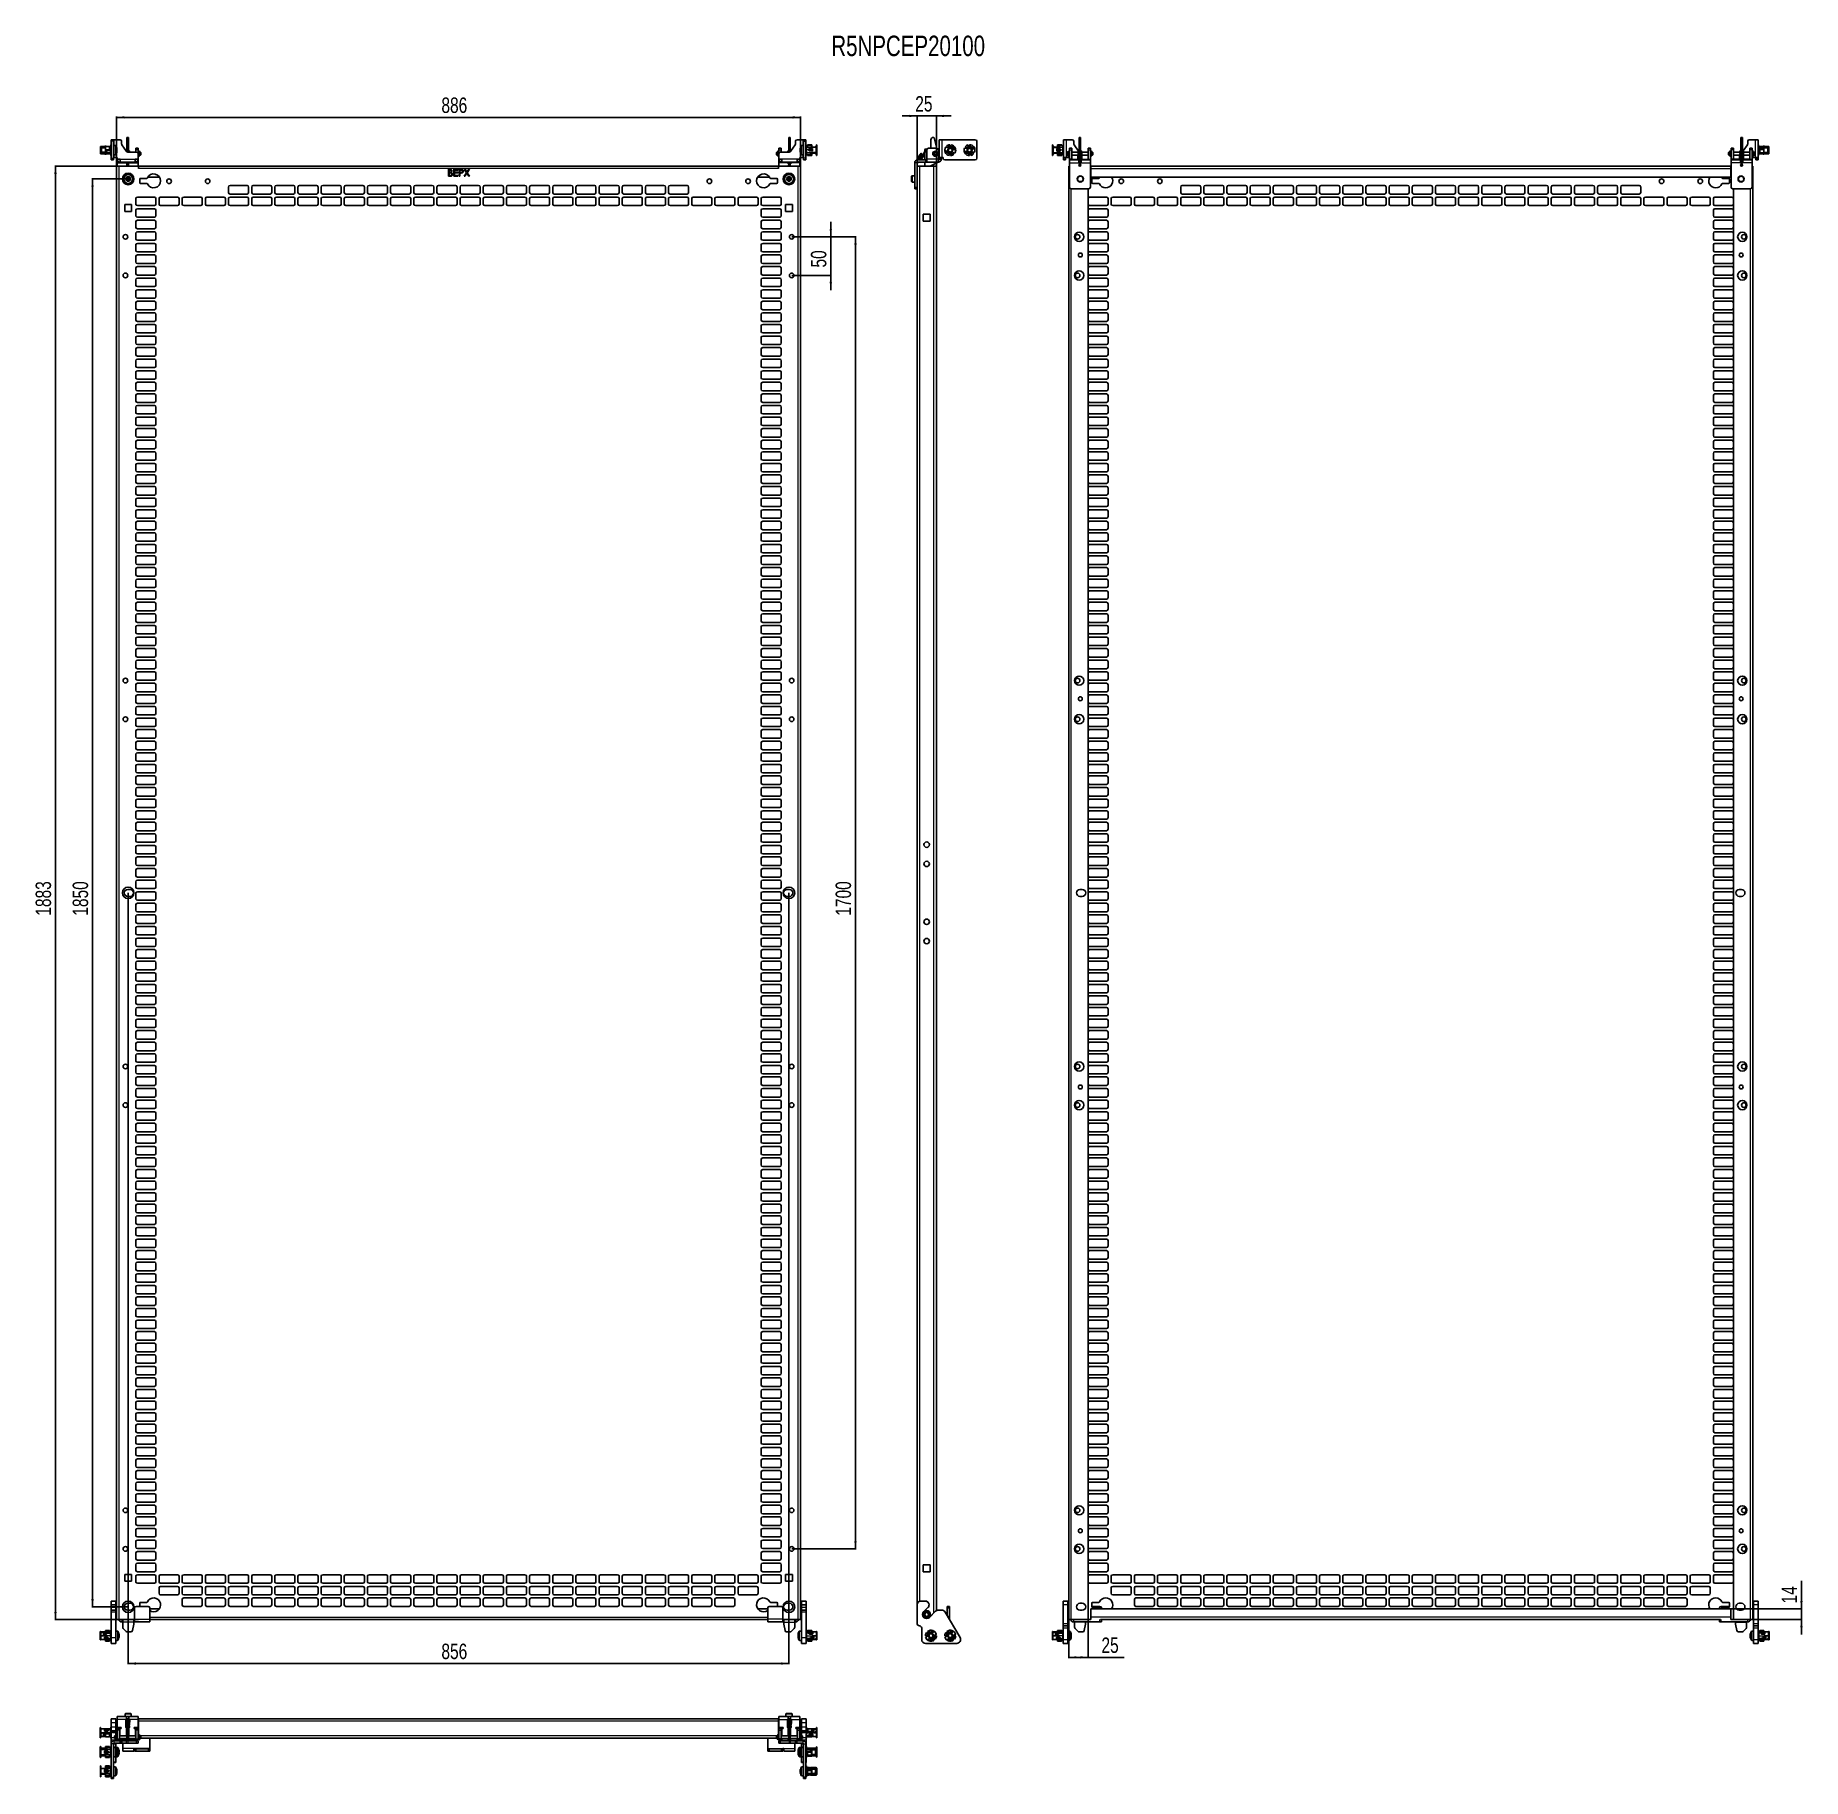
# Model space of a CAD drawing. Header units: millimetres. Extents: x -1019 to 1271, y -273 to 1986.
import ezdxf

# ---------------------------------------------------------------- set-up
doc = ezdxf.new("R2010")
doc.units = ezdxf.units.MM
doc.layers.add('FORMAT', color=7, linetype='Continuous')
doc.styles.add('SLDTEXTSTYLE0', font='TXT', dxfattribs={"width": 0.75})
doc.dimstyles.new('SLDDIMSTYLE0', dxfattribs={"dimtxt": 20, "dimasz": 10, "dimexe": 0, "dimexo": 0.0625, "dimgap": 5, "dimtad": 2, "dimdec": 1, "dimrnd": 1e-09, "dimzin": 12, "dimdsep": 46, "dimtxsty": 'SLDTEXTSTYLE0', "dimsah": 1, "dimcen": 0.09, "dimadec": 0, "dimazin": 3, "dimtfac": 1, "dimtofl": 0, "dimtmove": 0, "dimatfit": 3, "dimfxl": 0, "dimfrac": 2, "dimtolj": 1, "dimtzin": 12, "dimarcsym": 0})
doc.dimstyles.new('SLDDIMSTYLE1', dxfattribs={"dimtxt": 20, "dimasz": 10, "dimexe": 0, "dimexo": 0.0625, "dimgap": 5, "dimtad": 2, "dimdec": 1, "dimrnd": 1e-09, "dimzin": 12, "dimdsep": 46, "dimtxsty": 'SLDTEXTSTYLE0', "dimsah": 1, "dimcen": 0.09, "dimadec": 0, "dimazin": 3, "dimtfac": 1, "dimtmove": 0, "dimatfit": 0, "dimfxl": 0, "dimfrac": 2, "dimtolj": 1, "dimtzin": 12, "dimarcsym": 0})

msp = doc.modelspace()

# ---------------------------------------------------------------- texts
at = {"layer": 'FORMAT', "insert": (12.58, 1985.44), "char_height": 26.4583, "attachment_point": 1, "style": 'SLDTEXTSTYLE0'}
msp.add_mtext('R5NPCEP20100', dxfattribs=at)

# ---------------------------------------------------------------- blocks, each defined once
blk = doc.blocks.new('_D')
at = {"layer": 'FORMAT'}
for p, q in [((-884.8, 1816.3), (-993.4, 1816.3)), ((-992.4, 1816.3), (-992.4, -66.8)), ((-884.8, -66.8), (-993.4, -66.8))]:
    blk.add_line(p, q, dxfattribs=at)
for points in [[(-992.4, 1816.3), (-994, 1806.3), (-990.9, 1806.3)], [(-992.4, -66.8), (-990.9, -56.8), (-994, -56.8)]]:
    blk.add_solid(points, dxfattribs=at)
at = {"layer": 'FORMAT', "insert": (-1018.2, 845.2), "char_height": 20, "attachment_point": 1, "rotation": 90, "style": 'SLDTEXTSTYLE0'}
blk.add_mtext('1883', dxfattribs=at)
blk = doc.blocks.new('_D_1')
at = {"layer": 'FORMAT'}
for p, q in [((-913.3, 1816.3), (-913.3, 1880.5)), ((-913.3, 1879.5), (-27.3, 1879.5)), ((-27.3, 1816.3), (-27.3, 1880.5))]:
    blk.add_line(p, q, dxfattribs=at)
for points in [[(-913.3, 1879.5), (-903.3, 1878), (-903.3, 1881.1)], [(-27.3, 1879.5), (-37.3, 1881.1), (-37.3, 1878)]]:
    blk.add_solid(points, dxfattribs=at)
at = {"layer": 'FORMAT', "insert": (-492.5, 1905.3), "char_height": 20, "attachment_point": 1, "style": 'SLDTEXTSTYLE0'}
blk.add_mtext('886', dxfattribs=at)
blk = doc.blocks.new('_D_2')
at = {"layer": 'FORMAT'}
for p, q in [((-38.8, 1724.7), (44.9, 1724.7)), ((43.9, 1724.7), (43.9, 24.7)), ((-38.8, 24.7), (44.9, 24.7))]:
    blk.add_line(p, q, dxfattribs=at)
for points in [[(43.9, 1724.7), (42.3, 1714.7), (45.4, 1714.7)], [(43.9, 24.7), (45.4, 34.7), (42.3, 34.7)]]:
    blk.add_solid(points, dxfattribs=at)
at = {"layer": 'FORMAT', "insert": (18.1, 845.2), "char_height": 20, "attachment_point": 1, "rotation": 90, "style": 'SLDTEXTSTYLE0'}
blk.add_mtext('1700', dxfattribs=at)
blk = doc.blocks.new('_D_3')
at = {"layer": 'FORMAT'}
for p, q in [((11.9, 1724.7), (11.9, 1744)), ((-38.8, 1724.7), (12.9, 1724.7)), ((11.9, 1724.7), (11.9, 1674.7)), ((-38.8, 1674.7), (12.9, 1674.7)), ((11.9, 1674.7), (11.9, 1655.5))]:
    blk.add_line(p, q, dxfattribs=at)
for points in [[(11.9, 1724.7), (13.4, 1734.7), (10.3, 1734.7)], [(11.9, 1674.7), (10.3, 1664.7), (13.4, 1664.7)]]:
    blk.add_solid(points, dxfattribs=at)
at = {"layer": 'FORMAT', "insert": (-13.9, 1685), "char_height": 20, "attachment_point": 1, "rotation": 90, "style": 'SLDTEXTSTYLE0'}
blk.add_mtext('50', dxfattribs=at)
blk = doc.blocks.new('_D_4')
at = {"layer": 'FORMAT'}
for p, q in [((-898.3, 874.7), (-898.3, -124.8)), ((-42.3, 874.7), (-42.3, -124.8)), ((-898.3, -123.8), (-42.3, -123.8))]:
    blk.add_line(p, q, dxfattribs=at)
for points in [[(-898.3, -123.8), (-888.3, -125.3), (-888.3, -122.2)], [(-42.3, -123.8), (-52.3, -122.2), (-52.3, -125.3)]]:
    blk.add_solid(points, dxfattribs=at)
at = {"layer": 'FORMAT', "insert": (-492.5, -98), "char_height": 20, "attachment_point": 1, "style": 'SLDTEXTSTYLE0'}
blk.add_mtext('856', dxfattribs=at)
blk = doc.blocks.new('_D_5')
at = {"layer": 'FORMAT'}
for p, q in [((-898.3, 1799.7), (-945.4, 1799.7)), ((-944.4, 1799.7), (-944.4, -50.3)), ((-898.3, -50.3), (-945.4, -50.3))]:
    blk.add_line(p, q, dxfattribs=at)
for points in [[(-944.4, 1799.7), (-946, 1789.7), (-942.9, 1789.7)], [(-944.4, -50.3), (-942.9, -40.3), (-946, -40.3)]]:
    blk.add_solid(points, dxfattribs=at)
at = {"layer": 'FORMAT', "insert": (-970.2, 845.2), "char_height": 20, "attachment_point": 1, "rotation": 90, "style": 'SLDTEXTSTYLE0'}
blk.add_mtext('1850', dxfattribs=at)
blk = doc.blocks.new('_D_6')
at = {"layer": 'FORMAT'}
for p, q in [((123.6, 1881.4), (104.4, 1881.4)), ((123.6, 1816.3), (123.6, 1882.4)), ((123.6, 1881.4), (148.6, 1881.4)), ((148.6, 1816.3), (148.6, 1882.4)), ((148.6, 1881.4), (167.8, 1881.4))]:
    blk.add_line(p, q, dxfattribs=at)
for points in [[(123.6, 1881.4), (113.6, 1882.9), (113.6, 1879.8)], [(148.6, 1881.4), (158.6, 1879.8), (158.6, 1882.9)]]:
    blk.add_solid(points, dxfattribs=at)
at = {"layer": 'FORMAT', "insert": (121.3, 1907.1), "char_height": 20, "attachment_point": 1, "style": 'SLDTEXTSTYLE0'}
blk.add_mtext('25', dxfattribs=at)
blk = doc.blocks.new('_D_7')
at = {"layer": 'FORMAT'}
for p, q in [((320.1, -66.8), (320.1, -116.8)), ((345.1, -66.8), (345.1, -116.8)), ((345.1, -115.8), (320.1, -115.8)), ((345.1, -115.8), (392.1, -115.8))]:
    blk.add_line(p, q, dxfattribs=at)
for points in [[(320.1, -115.8), (330.1, -117.3), (330.1, -114.2)], [(345.1, -115.8), (335.1, -114.2), (335.1, -117.3)]]:
    blk.add_solid(points, dxfattribs=at)
at = {"layer": 'FORMAT', "insert": (362.5, -90), "char_height": 20, "attachment_point": 1, "style": 'SLDTEXTSTYLE0'}
blk.add_mtext('25', dxfattribs=at)
blk = doc.blocks.new('_D_8')
at = {"layer": 'FORMAT'}
for p, q in [((1269.3, -52.8), (1269.3, -16.4)), ((1177.6, -52.8), (1270.3, -52.8)), ((1177.6, -66.8), (1270.3, -66.8)), ((1269.3, -52.8), (1269.3, -66.8)), ((1269.3, -66.8), (1269.3, -86))]:
    blk.add_line(p, q, dxfattribs=at)
for points in [[(1269.3, -52.8), (1270.8, -42.8), (1267.7, -42.8)], [(1269.3, -66.8), (1267.7, -76.8), (1270.8, -76.8)]]:
    blk.add_solid(points, dxfattribs=at)
at = {"layer": 'FORMAT', "insert": (1243.5, -45.9), "char_height": 20, "attachment_point": 1, "rotation": 90, "style": 'SLDTEXTSTYLE0'}
blk.add_mtext('14', dxfattribs=at)

# ---------------------------------------------------------------- dimensions: what is measured, and where the dimension line sits
at = {"layer": 'FORMAT'}
for base, p1, p2, angle, dimstyle, picture, middle in [((-27.29, 1879.55), (-913.29, 1816.25), (-27.29, 1816.25), 0, 'SLDDIMSTYLE0', '_D_1', (-470.29, 1879.55)), ((-992.44, -66.76), (-884.79, 1816.26), (-884.79, -66.76), 90, 'SLDDIMSTYLE0', '_D', (-992.44, 874.75)), ((-944.44, -50.25), (-898.29, 1799.75), (-898.29, -50.25), 90, 'SLDDIMSTYLE0', '_D_5', (-944.44, 874.75)), ((11.86, 1674.75), (-38.79, 1724.75), (-38.79, 1674.75), 90, 'SLDDIMSTYLE1', '_D_3', (11.86, 1699.75)), ((43.86, 24.75), (-38.79, 1724.75), (-38.79, 24.75), 90, 'SLDDIMSTYLE0', '_D_2', (43.86, 874.75)), ((-42.29, -123.75), (-898.29, 874.75), (-42.29, 874.75), 0, 'SLDDIMSTYLE0', '_D_4', (-470.29, -123.75)), ((1269.26, -66.76), (1177.61, -52.76), (1177.61, -66.76), 90, 'SLDDIMSTYLE1', '_D_8', (1269.26, -31.14))]:
    dim = msp.add_linear_dim(base=base, p1=p1, p2=p2, angle=angle, dimstyle=dimstyle, dxfattribs=at)
    dim.commit()
    dim.dimension.update_dxf_attribs({"geometry": picture, "text_midpoint": middle, "dimtype": 160})
for base, p1, p2, dimstyle, picture, middle in [((148.6, 1881.36), (123.6, 1816.25), (148.6, 1816.25), 'SLDDIMSTYLE1', '_D_6', (136.1, 1881.36)), ((320.11, -115.75), (345.11, -66.75), (320.11, -66.75), 'SLDDIMSTYLE0', '_D_7', (377.29, -115.75))]:
    dim = msp.add_linear_dim(base=base, p1=p1, p2=p2, dimstyle=dimstyle, dxfattribs=at)
    dim.commit()
    dim.dimension.update_dxf_attribs({"geometry": picture, "text_midpoint": middle, "dimtype": 160})

# ---------------------------------------------------------------- linework, layer by layer
at = {"color": 7, "linetype": 'Continuous', "lineweight": 25}
for p, q in [((-934.29, 1840.35), (-934.29, 1841.2)), ((-934.29, 1840.35), (-933.79, 1840.35)), ((-934.29, 1838.93), (-934.29, 1840.35)), ((-933.79, 1838.93), (-934.29, 1838.93)), ((-934.29, 1838.69), (-934.29, 1838.93)), ((-934.29, 1834.41), (-934.29, 1838.69)), ((-933.79, 1838.69), (-934.29, 1838.69)), ((-933.79, 1834.41), (-934.29, 1834.41)), ((-934.29, 1832.9), (-934.29, 1834.41)), ((-933.79, 1840.35), (-933.79, 1838.93)), ((-933.79, 1838.93), (-933.79, 1838.69)), ((-933.79, 1838.69), (-933.79, 1834.41)), ((-928.89, 1841.9), (-933.59, 1841.9)), ((-931.59, 1840.91), (-933.59, 1840.91)), ((-933.59, 1839.68), (-933.59, 1839.48)), ((-933.09, 1839.3), (-933.59, 1839.3)), ((-933.59, 1839.3), (-933.59, 1839.07)), ((-933.59, 1839.07), (-933.09, 1839.07)), ((-933.59, 1838.9), (-933.59, 1838.47)), ((-933.29, 1838.47), (-933.59, 1838.47)), ((-933.59, 1838.47), (-933.59, 1838.32)), ((-933.59, 1838.32), (-933.29, 1838.32)), ((-933.59, 1835.77), (-933.29, 1835.77)), ((-933.59, 1835.02), (-933.29, 1835.02)), ((-933.59, 1834.41), (-933.59, 1835.02)), ((-933.59, 1834.41), (-927.99, 1834.41)), ((-927.99, 1834.11), (-933.59, 1834.11)), ((-933.59, 1832.2), (-928.89, 1832.2)), ((-933.29, 1834.55), (-933.29, 1839.07)), ((-933.29, 1834.55), (-933.15, 1834.41)), ((-933.09, 1839.07), (-933.09, 1839.3)), ((-932.79, 1839.43), (-932.79, 1834.41)), ((-927.69, 1840.05), (-932.11, 1840.05)), ((-931.59, 1840.51), (-931.59, 1840.91)), ((-927.69, 1840.91), (-931.59, 1840.91)), ((-931.59, 1840.51), (-927.69, 1840.51)), ((-927.8, 1842.07), (-928.89, 1841.89)), ((-928.89, 1841.9), (-928.89, 1841.9)), ((-928.89, 1841.87), (-928.89, 1841.9)), ((-928.89, 1832.41), (-928.89, 1832.54)), ((-928.89, 1832.41), (-928.89, 1832.2)), ((-928.89, 1832.21), (-927.8, 1832.02)), ((-925.09, 1841.79), (-928.39, 1841.79)), ((-925.09, 1832.75), (-928.39, 1832.75)), ((-927.99, 1834.41), (-926.83, 1836)), ((-926.83, 1835.7), (-927.99, 1834.11)), ((-927.99, 1834.41), (-927.99, 1834.11)), ((-927.69, 1841.36), (-927.57, 1841.6)), ((-927.69, 1837.76), (-927.69, 1841.36)), ((-927.69, 1837.76), (-927.57, 1837.64)), ((-927.69, 1836.57), (-927.69, 1837.76)), ((-927.69, 1836.57), (-927.57, 1836.43)), ((-927.69, 1834.83), (-927.69, 1836.57)), ((-927.57, 1841.6), (-927.57, 1837.64)), ((-922.49, 1841.6), (-927.57, 1841.6)), ((-922.49, 1837.64), (-927.57, 1837.64)), ((-927.57, 1837.64), (-927.57, 1836.43)), ((-926.34, 1836.43), (-927.57, 1836.43)), ((-927.57, 1836.43), (-927.57, 1834.98)), ((-926.36, 1841.83), (-926.29, 1841.79)), ((-925.09, 1832.31), (-926.29, 1832.31)), ((-925.96, 1832.56), (-926.07, 1832.75)), ((-925.96, 1832.56), (-925.96, 1832.55)), ((-924.08, 1837.09), (-924.92, 1836.99)), ((-921.26, 1841.9), (-923.92, 1841.9)), ((-923.92, 1832.2), (-921.26, 1832.2)), ((-923.89, 1832.2), (-923.92, 1832.2)), ((-922.49, 1837.1), (-923.89, 1837.1)), ((-923.89, 1836.89), (-921.74, 1836.89)), ((-923.89, 1832.2), (-923.89, 1832.33)), ((-922.49, 1837.64), (-922.49, 1841.6)), ((-922.49, 1841.6), (-922.29, 1841.46)), ((-922.49, 1837.64), (-922.29, 1837.71)), ((-922.49, 1837.1), (-922.49, 1837.64)), ((-922.29, 1837.18), (-922.49, 1837.1)), ((-922.29, 1841.46), (-922.29, 1837.71)), ((-920.99, 1840.91), (-922.29, 1840.91)), ((-922.29, 1840.51), (-920.99, 1840.51)), ((-922.29, 1837.71), (-922.29, 1837.18)), ((-921.74, 1837.2), (-922.29, 1837.2)), ((-921.79, 1832.23), (-921.79, 1832.25)), ((-921.24, 1841.9), (-920.99, 1841.9)), ((-921.24, 1832.37), (-920.99, 1832.37)), ((-921.24, 1832.2), (-920.99, 1832.2)), ((-921.09, 1840.51), (-921.09, 1836.84)), ((-920.79, 1840.05), (-921.09, 1840.05)), ((-920.79, 1836.89), (-921.09, 1836.85)), ((-920.99, 1836.6), (-920.99, 1836.3)), ((-920.99, 1836.3), (-920.99, 1834.11)), ((-920.79, 1834.35), (-920.79, 1844.15)), ((-920.29, 1844.15), (-920.79, 1844.15)), ((-920.79, 1834.35), (-920.29, 1834.35)), ((-920.79, 1833.99), (-920.79, 1832.75)), ((-920.79, 1832.75), (-920.29, 1832.75)), ((-920.79, 1830.2), (-920.79, 1832.75)), ((-920.3, 1834.05), (-920.29, 1834.05)), ((-920.29, 1850.55), (-917.29, 1850.55)), ((-920.29, 1848.55), (-920.29, 1850.55)), ((-920.29, 1848.55), (-920.29, 1826.55)), ((-917.29, 1850.55), (-917.29, 1848.55)), ((-916.49, 1850.55), (-917.29, 1850.55)), ((-917.29, 1848.55), (-917.29, 1826.55)), ((-914.96, 1843.05), (-917.29, 1843.05)), ((-916.49, 1850.55), (-908.79, 1850.55)), ((-906.79, 1848.55), (-906.79, 1845.18)), ((-906.43, 1844.03), (-900.39, 1835.4)), ((-899.89, 1853.55), (-897.89, 1853.55)), ((-899.89, 1853.18), (-899.89, 1853.55)), ((-899.89, 1853.18), (-899.89, 1838.55)), ((-899.89, 1838.55), (-897.89, 1838.55)), ((-899.89, 1835.05), (-899.89, 1838.55)), ((-897.89, 1835.05), (-899.89, 1835.05)), ((-899.89, 1835.05), (-899.89, 1834.91)), ((-898.75, 1834.55), (-887.29, 1834.55)), ((-897.89, 1853.55), (-897.89, 1853.18)), ((-897.89, 1853.18), (-897.89, 1838.55)), ((-897.89, 1838.55), (-897.89, 1835.05)), ((-897.89, 1835.05), (-897.89, 1834.55)), ((-896.96, 1835.02), (-896.96, 1834.55)), ((-896.96, 1835.02), (-896.96, 1835.02)), ((-896.36, 1834.55), (-896.36, 1835.03)), ((-888.29, 1839.55), (-885.29, 1839.55)), ((-888.29, 1837.55), (-888.29, 1839.55)), ((-888.29, 1837.55), (-888.29, 1834.55)), ((-885.29, 1839.55), (-885.29, 1837.55)), ((-885.29, 1837.55), (-885.29, 1832.55)), ((-885.25, 1834.45), (-885.29, 1834.45)), ((-885.29, 1832.55), (-885.29, 1825.35)), ((-885.25, 1834.96), (-885.25, 1832.22)), ((-885.25, 1832.22), (-885.25, 1830.26)), ((-883.35, 1832.22), (-883.35, 1834.96)), ((-882.34, 1834.45), (-883.35, 1834.45)), ((-883.35, 1830.26), (-883.35, 1832.22)), ((-881.84, 1834.16), (-882.34, 1834.45)), ((-882.34, 1830.65), (-882.34, 1834.45)), ((-881.84, 1834.16), (-881.84, 1830.94)), ((-58.14, 1834.45), (-58.64, 1834.16)), ((-58.64, 1830.94), (-58.64, 1834.16)), ((-57.19, 1834.45), (-58.14, 1834.45)), ((-58.14, 1834.45), (-58.14, 1830.65)), ((-57.19, 1834.92), (-57.19, 1833.55)), ((-57.19, 1833.55), (-57.19, 1830.22)), ((-52.29, 1839.55), (-55.29, 1839.55)), ((-55.29, 1839.55), (-55.29, 1837.55)), ((-55.29, 1837.55), (-55.29, 1832.55)), ((-55.29, 1833.55), (-55.29, 1834.92)), ((-55.29, 1834.45), (-55.29, 1834.45)), ((-55.29, 1830.22), (-55.29, 1833.55)), ((-55.29, 1832.55), (-55.29, 1825.35)), ((-41.83, 1834.55), (-53.29, 1834.55)), ((-52.29, 1837.55), (-52.29, 1839.55)), ((-52.29, 1837.55), (-52.29, 1834.55)), ((-44.26, 1834.64), (-44.26, 1834.55)), ((-43.66, 1834.55), (-43.66, 1834.65)), ((-42.69, 1853.55), (-40.69, 1853.55)), ((-42.69, 1853.18), (-42.69, 1853.55)), ((-42.69, 1853.18), (-42.69, 1838.55)), ((-42.69, 1838.55), (-40.69, 1838.55)), ((-42.69, 1835.05), (-42.69, 1838.55)), ((-40.69, 1835.05), (-42.69, 1835.05)), ((-42.69, 1835.05), (-42.69, 1834.55)), ((-40.69, 1853.55), (-40.69, 1853.18)), ((-40.69, 1853.18), (-40.69, 1838.55)), ((-40.69, 1838.55), (-40.69, 1835.05)), ((-40.69, 1835.05), (-40.69, 1834.91)), ((-34.15, 1844.03), (-40.19, 1835.4)), ((-33.79, 1848.55), (-33.79, 1845.18)), ((-24.09, 1850.55), (-31.79, 1850.55)), ((-27.68, 1835.19), (-27.71, 1835.19)), ((-23.29, 1843.05), (-25.61, 1843.05)), ((-24.09, 1850.55), (-23.29, 1850.55)), ((-23.29, 1850.55), (-23.29, 1848.55)), ((-20.29, 1850.55), (-23.29, 1850.55)), ((-23.29, 1848.55), (-23.29, 1826.55)), ((-20.29, 1848.55), (-20.29, 1850.55)), ((-20.29, 1848.55), (-20.29, 1826.55)), ((-19.79, 1844.15), (-20.29, 1844.15)), ((-20.29, 1838.91), (-19.79, 1838.91)), ((-20.29, 1837.07), (-19.79, 1837.07)), ((-19.79, 1832.75), (-20.29, 1832.75)), ((-19.79, 1844.15), (-19.79, 1838.91)), ((-19.79, 1840.98), (-19.55, 1840.91)), ((-19.79, 1838.37), (-19.79, 1838.91)), ((-19.79, 1837.07), (-19.79, 1832.75)), ((-19.79, 1833.56), (-19.59, 1833.59)), ((-19.79, 1832.75), (-19.79, 1831.43)), ((-19.76, 1834.05), (-19.59, 1834.05)), ((-19.59, 1842.17), (-19.59, 1842.49)), ((-19.59, 1841.87), (-19.59, 1842.17)), ((-19.59, 1841.87), (-19.59, 1841.49)), ((-19.59, 1840.91), (-8.99, 1840.91)), ((-19.34, 1838.32), (-19.59, 1838.32)), ((-19.34, 1838.19), (-19.59, 1838.19)), ((-19.34, 1837.07), (-19.59, 1837.07)), ((-19.59, 1831.92), (-19.59, 1834.11)), ((-19.59, 1831.6), (-19.59, 1831.92)), ((-18.29, 1841.2), (-19.49, 1841.2)), ((-19.49, 1840.9), (-19.49, 1841.2)), ((-19.49, 1837.07), (-19.49, 1838.19)), ((-18.29, 1842.99), (-18.84, 1842.99)), ((-18.29, 1842.77), (-18.84, 1842.77)), ((-18.84, 1842.47), (-18.29, 1842.47)), ((-18.79, 1837.78), (-18.79, 1837.62)), ((-18.09, 1844.05), (-18.29, 1843.93)), ((-18.29, 1843.31), (-18.29, 1843.93)), ((-18.09, 1843.38), (-18.29, 1843.31)), ((-18.29, 1840.91), (-18.29, 1843.31)), ((-13, 1844.05), (-18.09, 1844.05)), ((-18.09, 1844.05), (-18.09, 1843.38)), ((-18.09, 1843.38), (-18.09, 1840.91)), ((-18.09, 1843.38), (-13, 1843.38)), ((-16.69, 1838.17), (-16.69, 1837.22)), ((-15.49, 1839.3), (-12.19, 1839.3)), ((-12.19, 1839.07), (-15.49, 1839.07)), ((-12.19, 1836.12), (-15.49, 1836.12)), ((-15.49, 1836.02), (-12.19, 1836.02)), ((-14.62, 1837.64), (-14.62, 1837.68)), ((-14.29, 1837.18), (-14.05, 1837.13)), ((-13.96, 1837.12), (-14.05, 1837.13)), ((-13.74, 1832.52), (-12.59, 1834.11)), ((-13.21, 1833.25), (-13, 1833.25)), ((-12.89, 1843.85), (-13, 1844.05)), ((-13, 1843.38), (-13, 1844.05)), ((-13, 1840.91), (-13, 1843.38)), ((-12.89, 1843.26), (-13, 1843.38)), ((-13, 1838.41), (-13, 1839.07)), ((-13, 1836.12), (-13, 1837.04)), ((-13, 1833.25), (-13, 1833.54)), ((-13, 1833.25), (-12.89, 1833.39)), ((-13, 1830.17), (-13, 1833.25)), ((-12.89, 1843.85), (-12.89, 1843.26)), ((-12.89, 1843.26), (-12.89, 1840.91)), ((-12.89, 1841), (-12.81, 1840.91)), ((-12.89, 1839.07), (-12.89, 1838.43)), ((-12.89, 1837.06), (-12.89, 1836.12)), ((-12.89, 1833.7), (-12.89, 1833.39)), ((-8.99, 1833.59), (-12.89, 1833.59)), ((-12.89, 1833.39), (-12.89, 1830.34)), ((-12.89, 1833.1), (-12.81, 1833.19)), ((-12.89, 1833.19), (-8.99, 1833.19)), ((-12.63, 1834.05), (-7.79, 1834.05)), ((-12.59, 1834.11), (-6.99, 1834.11)), ((-11.69, 1838.85), (-11.69, 1838.48)), ((-11.69, 1836.9), (-11.69, 1838.48)), ((-11.69, 1836.9), (-11.69, 1836.51)), ((-8.99, 1840.91), (-6.99, 1840.91)), ((-8.99, 1833.59), (-8.99, 1833.19)), ((-7.79, 1834.05), (-7.73, 1834.11)), ((-7.79, 1834.05), (-7.79, 1834.11)), ((-7.49, 1841.79), (-6.99, 1841.79)), ((-7.49, 1832.8), (-7.49, 1832.31)), ((-6.99, 1832.8), (-7.49, 1832.8)), ((-7.49, 1832.31), (-6.99, 1832.31)), ((-6.99, 1832.8), (-6.99, 1833.04)), ((-6.99, 1832.31), (-6.99, 1832.8)), ((-6.29, 1844.05), (-6.79, 1844.05)), ((-6.79, 1844.04), (-6.79, 1844.05)), ((-6.79, 1844.04), (-6.29, 1844.04)), ((-6.79, 1841.11), (-6.79, 1844.04)), ((-6.79, 1841.11), (-6.29, 1841.11)), ((-6.79, 1840.88), (-6.79, 1841.11)), ((-6.79, 1831.5), (-6.79, 1834.13)), ((-6.79, 1831.5), (-6.29, 1831.5)), ((-6.79, 1830.05), (-6.79, 1831.5)), ((-6.31, 1834.43), (-6.29, 1834.43)), ((-6.29, 1844.05), (-6.29, 1844.04)), ((-6.29, 1844.04), (-6.29, 1841.11)), ((-6.29, 1841.11), (-6.29, 1840.35)), ((-6.29, 1840.35), (-6.29, 1834.53)), ((-6.29, 1834.53), (-6.29, 1834.43)), ((-6.29, 1834.43), (-6.29, 1831.5)), ((-6.29, 1831.5), (-6.29, 1830.05)), ((130.8, 1831.57), (130.41, 1831.88)), ((130.88, 1831.5), (130.8, 1831.57)), ((133.95, 1835.07), (131.16, 1831.54)), ((131.16, 1831.54), (131.16, 1831.54)), ((131.63, 1831.17), (134.42, 1834.7)), ((131.78, 1830.85), (133.8, 1833.58)), ((133.8, 1835.18), (132.58, 1833.64)), ((133.8, 1834.87), (133.8, 1838.05)), ((133.8, 1824.55), (133.8, 1833.9)), ((134.3, 1838.55), (136.57, 1838.55)), ((134.42, 1834.7), (134.42, 1834.7)), ((136.3, 1837.55), (136.3, 1825.35)), ((149.3, 1839.55), (138.3, 1839.55)), ((141.48, 1841.55), (141.48, 1850.55)), ((144.48, 1853.55), (145.1, 1853.55)), ((145.58, 1853.18), (149.25, 1839.55)), ((151.3, 1825.35), (151.3, 1837.55)), ((152.1, 1850.55), (152.1, 1827.55)), ((152.1, 1850.55), (155.9, 1850.55)), ((155.9, 1850.55), (199.1, 1850.55)), ((159.61, 1836.69), (162.61, 1835.89)), ((162.83, 1834.05), (160.53, 1833.56)), ((160.53, 1833.56), (160.63, 1833.78)), ((160.63, 1833.78), (162.71, 1834.23)), ((160.76, 1840.83), (160.64, 1840.91)), ((163.72, 1840.04), (160.72, 1840.85)), ((163.22, 1840.8), (161.84, 1842.32)), ((161.96, 1835.63), (162.44, 1835.77)), ((162.85, 1833.67), (162.58, 1833.99)), ((162.85, 1833.67), (162.99, 1833.8)), ((162.92, 1840.26), (163.35, 1840.65)), ((162.99, 1833.8), (163.51, 1834.27)), ((163.22, 1840.8), (163.35, 1840.65)), ((163.23, 1834.34), (163.42, 1834.38)), ((163.35, 1840.65), (163.82, 1840.13)), ((163.4, 1834.17), (163.35, 1834.16)), ((163.69, 1840.28), (163.49, 1840.1)), ((165.67, 1832.02), (165.31, 1830.07)), ((165.72, 1831.99), (166.95, 1831.93)), ((166.19, 1842.14), (166.04, 1844.13)), ((167.48, 1842.11), (166.25, 1842.17)), ((167, 1831.95), (167.16, 1829.97)), ((167.53, 1842.07), (167.89, 1844.03)), ((169.84, 1833.44), (169.38, 1833.96)), ((169.47, 1834.05), (172.48, 1833.25)), ((169.51, 1833.82), (169.7, 1833.99)), ((170.2, 1840.29), (169.68, 1839.83)), ((169.97, 1839.76), (169.77, 1839.72)), ((169.79, 1839.93), (169.84, 1839.94)), ((170.28, 1833.84), (169.84, 1833.44)), ((169.98, 1833.3), (169.84, 1833.44)), ((169.98, 1833.3), (171.35, 1831.77)), ((170.35, 1840.43), (170.2, 1840.29)), ((170.35, 1840.43), (170.62, 1840.1)), ((170.37, 1840.05), (172.67, 1840.54)), ((172.56, 1840.31), (170.49, 1839.87)), ((173.59, 1837.4), (170.58, 1838.21)), ((171.24, 1838.47), (170.76, 1838.32)), ((172.43, 1833.26), (172.55, 1833.18)), ((172.56, 1840.31), (172.67, 1840.54)), ((184.79, 1835.4), (187.9, 1835.17)), ((185.16, 1839.69), (185.03, 1839.74)), ((188.22, 1839.46), (185.12, 1839.69)), ((187.58, 1840.11), (185.95, 1841.35)), ((188.45, 1833.4), (186.28, 1832.49)), ((186.28, 1832.49), (186.34, 1832.73)), ((186.34, 1832.73), (188.3, 1833.55)), ((187.3, 1834.79), (187.75, 1835.02)), ((187.38, 1839.52), (187.74, 1839.99)), ((187.58, 1840.11), (187.74, 1839.99)), ((187.74, 1839.99), (188.3, 1839.56)), ((188.14, 1839.68), (187.98, 1839.47)), ((188.22, 1839.62), (188.07, 1839.47)), ((188.54, 1833.03), (188.21, 1833.3)), ((188.54, 1833.03), (188.66, 1833.19)), ((188.66, 1833.19), (189.08, 1833.75)), ((188.79, 1833.76), (188.97, 1833.83)), ((188.99, 1833.63), (188.94, 1833.61)), ((190.26, 1841.98), (189.73, 1843.9)), ((191.52, 1842.18), (190.3, 1842.02)), ((191.58, 1842.16), (191.57, 1844.15)), ((191.62, 1831.93), (191.62, 1829.95)), ((191.67, 1831.91), (192.89, 1832.08)), ((192.94, 1832.11), (193.46, 1830.2)), ((194.54, 1840.91), (194.11, 1840.35)), ((194.2, 1840.47), (194.25, 1840.49)), ((194.41, 1840.34), (194.22, 1840.26)), ((194.66, 1841.07), (194.54, 1840.91)), ((194.66, 1841.07), (194.98, 1840.79)), ((194.75, 1840.7), (196.91, 1841.6)), ((196.85, 1841.36), (194.9, 1840.54)), ((195.46, 1834.11), (194.9, 1834.53)), ((194.97, 1834.48), (195.13, 1834.63)), ((194.98, 1834.64), (198.08, 1834.41)), ((195.06, 1834.41), (195.22, 1834.62)), ((198.4, 1838.69), (195.3, 1838.93)), ((195.89, 1839.3), (195.45, 1839.07)), ((195.81, 1834.58), (195.46, 1834.11)), ((195.62, 1833.99), (195.46, 1834.11)), ((195.62, 1833.99), (197.25, 1832.75)), ((196.85, 1841.36), (196.91, 1841.6)), ((198.04, 1834.41), (198.17, 1834.35)), ((201.1, 1848.55), (201.1, 1826.55)), ((299.61, 1844.05), (299.11, 1844.05)), ((299.11, 1843.29), (299.11, 1844.05)), ((299.61, 1843.29), (299.11, 1843.29)), ((299.11, 1840.22), (299.11, 1843.29)), ((299.12, 1840.22), (299.11, 1840.22)), ((299.11, 1840.13), (299.11, 1840.22)), ((299.11, 1834.27), (299.11, 1840.13)), ((299.11, 1833.2), (299.11, 1834.27)), ((299.61, 1833.2), (299.11, 1833.2)), ((299.11, 1830.13), (299.11, 1833.2)), ((299.61, 1844.05), (299.61, 1843.29)), ((299.61, 1843.29), (299.61, 1840.63)), ((299.61, 1833.82), (299.61, 1833.2)), ((299.61, 1833.2), (299.61, 1830.13)), ((300.31, 1841.79), (299.81, 1841.79)), ((300.31, 1841.51), (299.81, 1841.51)), ((299.81, 1841.51), (299.81, 1841.05)), ((299.81, 1841.05), (300.31, 1841.05)), ((305.41, 1840.65), (299.81, 1840.65)), ((301.81, 1833.8), (299.81, 1833.8)), ((300.31, 1832.58), (299.81, 1832.58)), ((300.31, 1841.05), (300.31, 1841.51)), ((301.81, 1833.19), (301.13, 1833.19)), ((305.41, 1833.44), (301.42, 1833.44)), ((301.81, 1840.65), (301.81, 1840.91)), ((305.63, 1840.91), (301.81, 1840.91)), ((312.41, 1833.8), (301.81, 1833.8)), ((305.63, 1833.19), (301.81, 1833.19)), ((304.51, 1838.1), (304.51, 1838.47)), ((304.51, 1838.1), (304.51, 1836.5)), ((304.51, 1836.11), (304.51, 1836.5)), ((308.31, 1838.94), (305.01, 1838.94)), ((305.01, 1838.75), (308.31, 1838.75)), ((305.01, 1835.77), (308.31, 1835.77)), ((308.31, 1835.63), (305.01, 1835.63)), ((306.56, 1841.99), (305.41, 1840.65)), ((305.41, 1833.8), (305.41, 1833.44)), ((305.71, 1833.1), (305.41, 1833.44)), ((305.42, 1833.8), (305.71, 1833.47)), ((305.82, 1844.05), (305.71, 1843.85)), ((305.71, 1843.85), (305.82, 1844.05)), ((305.71, 1841), (305.71, 1843.85)), ((305.71, 1837.97), (305.71, 1838.75)), ((305.71, 1835.77), (305.71, 1836.61)), ((305.71, 1831.45), (305.71, 1833.8)), ((305.82, 1831.37), (305.71, 1831.45)), ((305.71, 1830.25), (305.71, 1831.45)), ((305.82, 1844.05), (305.82, 1841.13)), ((310.91, 1844.05), (305.82, 1844.05)), ((305.82, 1838.75), (305.82, 1838.01)), ((305.82, 1836.62), (305.82, 1835.77)), ((305.82, 1833.8), (305.82, 1831.37)), ((306.8, 1836.76), (306.85, 1836.76)), ((307.44, 1837.3), (307.44, 1837.26)), ((309.51, 1842.99), (311.66, 1842.99)), ((309.51, 1836.82), (309.51, 1837.78)), ((311.11, 1843.93), (310.91, 1844.05)), ((310.91, 1842.99), (310.91, 1844.05)), ((310.91, 1844.05), (311.11, 1843.93)), ((310.91, 1831.37), (310.91, 1833.8)), ((311.11, 1843.93), (311.11, 1842.99)), ((311.11, 1833.8), (311.11, 1831.42)), ((311.11, 1832.9), (312.31, 1832.9)), ((311.66, 1831.47), (311.11, 1831.47)), ((311.61, 1837.22), (311.61, 1837.38)), ((312.16, 1837.93), (312.41, 1837.93)), ((312.16, 1837.84), (312.41, 1837.84)), ((312.16, 1836.7), (312.41, 1836.7)), ((312.16, 1836.67), (312.41, 1836.67)), ((312.31, 1837.84), (312.31, 1836.7)), ((312.31, 1833.82), (312.31, 1832.9)), ((312.61, 1833.21), (312.31, 1833.27)), ((312.61, 1832.95), (312.31, 1833.04)), ((312.41, 1842.49), (312.41, 1840.65)), ((312.41, 1833.25), (312.41, 1833.8)), ((312.41, 1831.97), (312.41, 1832.42)), ((312.41, 1831.97), (312.41, 1831.6)), ((312.61, 1840.89), (312.45, 1840.85)), ((313.11, 1844.15), (312.61, 1844.15)), ((312.61, 1843.37), (312.61, 1844.15)), ((312.61, 1842.32), (312.61, 1843.37)), ((312.61, 1843.37), (313.11, 1843.37)), ((312.61, 1838.34), (312.61, 1842.32)), ((312.61, 1842.32), (313.11, 1842.32)), ((313.11, 1838.34), (312.61, 1838.34)), ((312.61, 1837.97), (312.61, 1838.34)), ((312.61, 1836.65), (312.61, 1836.49)), ((312.61, 1829.95), (312.61, 1836.49)), ((313.11, 1836.49), (312.61, 1836.49)), ((316.91, 1850.55), (313.11, 1850.55)), ((313.11, 1850.55), (313.11, 1827.55)), ((316.91, 1850.55), (324.61, 1850.55)), ((317.96, 1834.45), (317.46, 1834.16)), ((317.46, 1830.94), (317.46, 1834.16)), ((319.01, 1834.45), (317.96, 1834.45)), ((317.96, 1834.45), (317.96, 1830.65)), ((319.01, 1834.57), (319.01, 1829.87)), ((323.91, 1839.55), (320.91, 1839.55)), ((320.91, 1839.55), (320.91, 1837.55)), ((320.91, 1837.55), (320.91, 1825.35)), ((323.91, 1837.55), (323.91, 1839.55)), ((323.91, 1837.55), (323.91, 1825.35)), ((332.08, 1834.45), (323.91, 1834.45)), ((326.61, 1848.55), (326.61, 1845.18)), ((326.97, 1844.03), (332.61, 1835.97)), ((332.08, 1834.79), (332.06, 1833.18)), ((332.66, 1833.17), (332.68, 1834.78)), ((333.51, 1834.45), (332.68, 1834.45)), ((333.51, 1853.55), (335.51, 1853.55)), ((333.51, 1850.55), (333.51, 1853.55)), ((333.51, 1841.55), (333.51, 1850.55)), ((333.51, 1838.55), (333.51, 1841.55)), ((333.51, 1838.55), (335.51, 1838.55)), ((333.51, 1838.05), (333.51, 1838.55)), ((333.51, 1832.37), (333.51, 1838.05)), ((335.51, 1853.55), (335.51, 1850.55)), ((335.51, 1841.55), (335.51, 1850.55)), ((335.51, 1841.55), (335.51, 1838.55)), ((335.51, 1838.55), (335.51, 1838.05)), ((335.51, 1832.45), (335.51, 1838.05)), ((335.51, 1834.55), (336.48, 1834.55)), ((336.48, 1834.45), (335.51, 1834.45)), ((336.48, 1834.65), (336.44, 1832)), ((337.03, 1831.39), (337.08, 1834.64)), ((337.08, 1834.55), (345.11, 1834.55)), ((345.11, 1834.45), (337.08, 1834.45)), ((345.11, 1839.55), (345.11, 1837.55)), ((348.11, 1839.55), (345.11, 1839.55)), ((345.11, 1825.35), (345.11, 1837.55)), ((348.11, 1837.55), (348.11, 1839.55)), ((348.11, 1825.35), (348.11, 1837.55)), ((348.11, 1834.92), (348.11, 1830.22)), ((348.11, 1834.45), (348.11, 1834.45)), ((350.01, 1830.22), (350.01, 1834.92)), ((350.96, 1834.45), (350.01, 1834.45)), ((351.46, 1834.16), (350.96, 1834.45)), ((350.96, 1830.65), (350.96, 1834.45)), ((351.46, 1834.16), (351.46, 1830.94)), ((1175.16, 1834.45), (1174.66, 1834.16)), ((1174.66, 1830.94), (1174.66, 1834.16)), ((1176.17, 1834.45), (1175.16, 1834.45)), ((1175.16, 1834.45), (1175.16, 1830.65)), ((1176.17, 1834.96), (1176.17, 1830.26)), ((1178.07, 1830.26), (1178.07, 1834.96)), ((1178.11, 1834.45), (1178.07, 1834.45)), ((1178.11, 1839.55), (1181.11, 1839.55)), ((1178.11, 1837.55), (1178.11, 1839.55)), ((1178.11, 1825.35), (1178.11, 1837.55)), ((1181.11, 1839.55), (1181.11, 1837.55)), ((1181.11, 1825.35), (1181.11, 1837.55)), ((1189.18, 1834.55), (1181.11, 1834.55)), ((1189.18, 1834.45), (1181.11, 1834.45)), ((1189.18, 1835.03), (1189.17, 1833.46)), ((1189.77, 1833.45), (1189.78, 1835.02)), ((1190.71, 1834.55), (1189.78, 1834.55)), ((1190.71, 1834.45), (1189.78, 1834.45)), ((1190.71, 1853.55), (1192.71, 1853.55)), ((1190.71, 1850.55), (1190.71, 1853.55)), ((1190.71, 1841.55), (1190.71, 1850.55)), ((1190.71, 1838.55), (1190.71, 1841.55)), ((1190.71, 1838.55), (1192.71, 1838.55)), ((1190.71, 1838.05), (1190.71, 1838.55)), ((1190.71, 1832.79), (1190.71, 1838.05)), ((1192.71, 1853.55), (1192.71, 1850.55)), ((1192.71, 1841.55), (1192.71, 1850.55)), ((1192.71, 1841.55), (1192.71, 1838.55)), ((1192.71, 1838.55), (1192.71, 1838.05)), ((1192.71, 1832.83), (1192.71, 1838.05)), ((1193.58, 1834.45), (1192.71, 1834.45)), ((1193.32, 1835.57), (1193.21, 1835.4)), ((1193.58, 1834.89), (1193.56, 1832.38)), ((1199.25, 1844.03), (1193.68, 1836.08)), ((1194.17, 1831.31), (1194.12, 1831.72)), ((1194.15, 1831.5), (1194.18, 1834.88)), ((1202.31, 1834.45), (1194.18, 1834.45)), ((1199.61, 1848.55), (1199.61, 1845.18)), ((1209.31, 1850.55), (1201.61, 1850.55)), ((1202.31, 1839.55), (1205.31, 1839.55)), ((1202.31, 1837.55), (1202.31, 1839.55)), ((1202.31, 1837.55), (1202.31, 1825.35)), ((1205.31, 1839.55), (1205.31, 1837.55)), ((1205.31, 1837.55), (1205.31, 1825.35)), ((1205.36, 1834.45), (1205.31, 1834.45)), ((1205.36, 1834.75), (1205.36, 1830.05)), ((1207.26, 1830.05), (1207.26, 1834.75)), ((1208.16, 1834.45), (1207.26, 1834.45)), ((1208.66, 1834.16), (1208.16, 1834.45)), ((1208.16, 1830.65), (1208.16, 1834.45)), ((1208.66, 1834.16), (1208.66, 1830.94)), ((1209.31, 1850.55), (1213.11, 1850.55)), ((1213.11, 1850.55), (1213.11, 1827.55)), ((1213.11, 1844.15), (1213.61, 1844.15)), ((1213.11, 1844.13), (1213.61, 1844.13)), ((1213.61, 1842.32), (1213.11, 1842.32)), ((1213.61, 1840.91), (1213.11, 1840.91)), ((1213.61, 1844.13), (1213.61, 1844.15)), ((1213.61, 1844.13), (1213.61, 1842.32)), ((1213.61, 1840.91), (1213.61, 1842.32)), ((1213.61, 1840.91), (1213.61, 1830.07)), ((1213.81, 1840.05), (1213.61, 1840.05)), ((1213.61, 1837.97), (1213.91, 1837.99)), ((1214.06, 1841.9), (1213.81, 1841.9)), ((1214.06, 1841.88), (1213.81, 1841.88)), ((1213.81, 1838.81), (1213.81, 1840.65)), ((1213.81, 1838.44), (1213.81, 1838.81)), ((1215.11, 1834.14), (1213.81, 1834.14)), ((1213.81, 1833.8), (1215.11, 1833.8)), ((1214.06, 1832.28), (1213.81, 1832.28)), ((1214.06, 1832.21), (1213.81, 1832.21)), ((1214.06, 1832.2), (1213.81, 1832.2)), ((1214.08, 1838.06), (1213.91, 1838.02)), ((1213.91, 1834.14), (1213.91, 1838.02)), ((1214.58, 1841.9), (1214.08, 1841.9)), ((1216.71, 1838.31), (1214.56, 1838.31)), ((1214.56, 1837.94), (1215.11, 1837.94)), ((1216.71, 1841.9), (1214.58, 1841.9)), ((1214.58, 1832.2), (1216.71, 1832.2)), ((1214.61, 1832.21), (1214.61, 1832.2)), ((1215.11, 1837.95), (1215.31, 1838.05)), ((1215.11, 1837.67), (1215.11, 1837.95)), ((1215.11, 1837.67), (1215.31, 1837.76)), ((1215.11, 1833.69), (1215.11, 1837.67)), ((1215.11, 1833.69), (1215.31, 1833.56)), ((1215.31, 1838.05), (1215.31, 1837.76)), ((1215.31, 1838.05), (1216.71, 1838.05)), ((1215.31, 1837.76), (1215.31, 1833.56)), ((1215.31, 1837.76), (1220.39, 1837.76)), ((1215.31, 1833.56), (1220.39, 1833.56)), ((1216.74, 1841.9), (1216.71, 1841.9)), ((1216.71, 1841.9), (1216.71, 1841.89)), ((1216.71, 1841.89), (1216.74, 1841.89)), ((1216.71, 1832.25), (1216.71, 1832.2)), ((1216.9, 1838.06), (1217.74, 1838.11)), ((1217.91, 1841.79), (1219.11, 1841.79)), ((1217.91, 1841.69), (1221.21, 1841.69)), ((1217.91, 1832.58), (1221.21, 1832.58)), ((1217.91, 1832.41), (1218.94, 1832.41)), ((1217.91, 1832.31), (1219.11, 1832.31)), ((1218.82, 1832.58), (1218.78, 1832.52)), ((1218.78, 1832.52), (1218.78, 1832.52)), ((1218.8, 1838.41), (1220.39, 1838.41)), ((1219.64, 1832.02), (1219.18, 1832.27)), ((1219.65, 1839.31), (1220.81, 1840.65)), ((1220.81, 1840.28), (1219.65, 1838.94)), ((1220.39, 1838.41), (1220.39, 1839.8)), ((1220.39, 1837.76), (1220.39, 1838.41)), ((1220.39, 1838.41), (1220.51, 1838.24)), ((1220.39, 1833.56), (1220.39, 1837.76)), ((1220.39, 1837.76), (1220.51, 1837.6)), ((1220.39, 1833.56), (1220.51, 1833.78)), ((1220.51, 1839.96), (1220.51, 1838.24)), ((1220.51, 1838.24), (1220.51, 1837.6)), ((1220.51, 1837.6), (1220.51, 1833.78)), ((1224.41, 1834.14), (1220.51, 1834.14)), ((1220.51, 1833.8), (1224.41, 1833.8)), ((1225.61, 1840.05), (1220.61, 1840.05)), ((1220.77, 1842.05), (1220.62, 1842.07)), ((1220.81, 1840.28), (1220.81, 1840.65)), ((1220.81, 1840.65), (1226.41, 1840.65)), ((1226.41, 1840.28), (1220.81, 1840.28)), ((1226.41, 1841.9), (1221.71, 1841.9)), ((1221.71, 1841.87), (1221.71, 1841.9)), ((1221.71, 1841.87), (1221.71, 1841.81)), ((1221.71, 1832.41), (1221.71, 1832.31)), ((1221.71, 1832.2), (1221.71, 1832.31)), ((1221.71, 1832.2), (1226.41, 1832.2)), ((1224.41, 1834.14), (1224.41, 1833.8)), ((1224.41, 1833.8), (1226.41, 1833.8)), ((1226.11, 1839.55), (1225.61, 1840.05)), ((1225.61, 1835.41), (1225.61, 1840.05)), ((1226.41, 1838.32), (1225.91, 1838.32)), ((1225.91, 1835.77), (1225.91, 1835.63)), ((1226.41, 1835.77), (1225.91, 1835.77)), ((1225.91, 1835.63), (1226.41, 1835.63)), ((1226.11, 1839.55), (1226.11, 1835.75)), ((1226.41, 1839.68), (1226.41, 1839.07)), ((1226.41, 1835.63), (1226.41, 1835.77)), ((1226.41, 1834.14), (1226.41, 1834.79)), ((1226.61, 1840.85), (1227.11, 1840.85)), ((1226.61, 1836.69), (1226.61, 1840.85)), ((1226.61, 1836.69), (1227.11, 1836.69)), ((1226.61, 1835.89), (1226.61, 1836.69)), ((1226.61, 1835.89), (1227.11, 1835.89)), ((1226.61, 1834.27), (1226.61, 1835.89)), ((1227.11, 1834.27), (1226.61, 1834.27)), ((1227.11, 1841.2), (1227.11, 1840.85)), ((1227.11, 1840.85), (1227.11, 1836.69)), ((1227.11, 1836.69), (1227.11, 1835.89)), ((1227.11, 1835.89), (1227.11, 1834.27)), ((1227.11, 1834.27), (1227.11, 1832.9)), ((-920.29, 1830.2), (-920.79, 1830.2)), ((-920.79, 1830.2), (-920.79, 1829.95)), ((-920.29, 1829.95), (-920.79, 1829.95)), ((-920.29, 1824.55), (-920.29, 1826.55)), ((-917.29, 1824.55), (-920.29, 1824.55)), ((-917.29, 1831.05), (-914.96, 1831.05)), ((-917.29, 1827.55), (-916.49, 1827.55)), ((-917.29, 1826.55), (-917.29, 1824.55)), ((-912.49, 1827.55), (-916.49, 1827.55)), ((-913.29, -66.75), (-913.29, 1816.25)), ((-913.29, 1816.25), (-910.19, 1816.25)), ((-912.49, 1825.35), (-912.49, 1827.55)), ((-912.49, 1825.35), (-908.69, 1825.35)), ((-912.49, 1824.55), (-912.49, 1821.55)), ((-912.4, 1824.55), (-912.49, 1824.55)), ((-912.49, 1821.55), (-908.69, 1821.55)), ((-912.49, 1821.55), (-912.49, 1820.75)), ((-912.49, 1816.25), (-912.49, 1820.75)), ((-910.19, 1816.25), (-884.79, 1816.25)), ((-908.69, 1825.35), (-908.69, 1821.55)), ((-908.69, 1821.55), (-900.39, 1821.55)), ((-900.39, 1821.55), (-897.39, 1821.55)), ((-900.39, 1820.75), (-900.39, 1821.55)), ((-900.39, 1820.75), (-899.89, 1820.75)), ((-899.89, 1821.55), (-899.89, 1816.25)), ((-897.89, 1821.55), (-897.89, 1816.25)), ((-897.89, 1820.75), (-897.39, 1820.75)), ((-897.39, 1821.55), (-889.09, 1821.55)), ((-897.39, 1821.55), (-897.39, 1820.75)), ((-889.09, 1825.35), (-885.29, 1825.35)), ((-889.09, 1821.55), (-889.09, 1825.35)), ((-889.09, 1821.55), (-885.29, 1821.55)), ((-885.29, 1824.55), (-885.37, 1824.55)), ((-885.29, 1830.65), (-885.25, 1830.65)), ((-885.29, 1824.55), (-885.29, 1821.55)), ((-885.29, 1820.75), (-885.29, 1821.55)), ((-885.29, 1820.75), (-885.29, 1816.25)), ((-884.79, 1816.25), (-884.79, 1816.26)), ((-55.79, 1816.26), (-884.79, 1816.26)), ((-884.79, 1816.25), (-884.79, 1813.16)), ((-883.35, 1830.65), (-882.34, 1830.65)), ((-882.34, 1830.65), (-881.84, 1830.94)), ((-483.4, 1812.26), (-481.64, 1812.26)), ((-483.4, 1803.26), (-483.4, 1812.26)), ((-482.59, 1811.33), (-482.59, 1808.45)), ((-481.5, 1811.33), (-482.59, 1811.33)), ((-476.25, 1812.26), (-471.17, 1812.26)), ((-476.25, 1803.26), (-476.25, 1812.26)), ((-475.44, 1811.33), (-475.44, 1808.57)), ((-471.17, 1811.33), (-475.44, 1811.33)), ((-475.44, 1808.57), (-471.17, 1808.57)), ((-471.17, 1812.26), (-471.17, 1811.33)), ((-471.17, 1808.57), (-471.17, 1807.64)), ((-469.55, 1812.26), (-467.79, 1812.26)), ((-469.55, 1803.26), (-469.55, 1812.26)), ((-468.75, 1811.33), (-468.75, 1808.33)), ((-467.1, 1811.33), (-468.75, 1811.33)), ((-462.8, 1812.26), (-461.87, 1812.26)), ((-459.98, 1807.85), (-462.8, 1812.26)), ((-461.87, 1812.26), (-459.52, 1808.58)), ((-459.52, 1808.58), (-457.16, 1812.26)), ((-456.23, 1812.26), (-459.05, 1807.85)), ((-457.16, 1812.26), (-456.23, 1812.26)), ((-58.64, 1830.94), (-58.14, 1830.65)), ((-58.14, 1830.65), (-57.19, 1830.65)), ((-55.79, 1816.26), (-55.79, 1816.25)), ((-55.79, 1816.25), (-30.39, 1816.25)), ((-55.79, 1813.16), (-55.79, 1816.25)), ((-55.29, 1830.65), (-55.29, 1830.65)), ((-51.49, 1825.35), (-55.29, 1825.35)), ((-55.29, 1824.55), (-55.29, 1821.55)), ((-55.29, 1824.55), (-55.2, 1824.55)), ((-51.49, 1821.55), (-55.29, 1821.55)), ((-55.29, 1820.75), (-55.29, 1821.55)), ((-55.29, 1820.75), (-55.29, 1816.25)), ((-51.49, 1821.55), (-51.49, 1825.35)), ((-43.19, 1821.55), (-51.49, 1821.55)), ((-44.08, 1821.55), (-44.06, 1820.28)), ((-43.46, 1820.29), (-43.48, 1821.55)), ((-40.19, 1821.55), (-43.19, 1821.55)), ((-43.19, 1821.55), (-43.19, 1820.75)), ((-42.69, 1820.75), (-43.19, 1820.75)), ((-42.69, 1821.55), (-42.69, 1816.25)), ((-40.69, 1821.55), (-40.69, 1816.25)), ((-40.19, 1820.75), (-40.69, 1820.75)), ((-31.89, 1821.55), (-40.19, 1821.55)), ((-40.19, 1820.75), (-40.19, 1821.55)), ((-39.68, 1821.54), (-39.67, 1820.58)), ((-39.07, 1820.59), (-39.08, 1821.54)), ((-28.09, 1825.35), (-31.89, 1825.35)), ((-31.89, 1825.35), (-31.89, 1821.55)), ((-28.09, 1821.55), (-31.89, 1821.55)), ((-30.39, 1816.25), (-27.29, 1816.25)), ((-28.17, 1824.55), (-28.09, 1824.55)), ((-28.09, 1827.55), (-24.09, 1827.55)), ((-28.09, 1825.35), (-28.09, 1827.55)), ((-28.09, 1824.55), (-28.09, 1821.55)), ((-28.09, 1821.55), (-28.09, 1820.75)), ((-28.09, 1816.25), (-28.09, 1820.75)), ((-27.29, -66.75), (-27.29, 1816.25)), ((-25.61, 1831.05), (-23.29, 1831.05)), ((-23.29, 1827.55), (-24.09, 1827.55)), ((-23.29, 1826.55), (-23.29, 1824.55)), ((-23.29, 1824.55), (-20.29, 1824.55)), ((-19.79, 1831.43), (-20.29, 1831.43)), ((-20.29, 1829.95), (-19.79, 1829.95)), ((-20.29, 1824.55), (-20.29, 1826.55)), ((-19.79, 1831.43), (-19.79, 1829.95)), ((-16.69, 1831.32), (-18.84, 1831.32)), ((-18.29, 1831.1), (-18.84, 1831.1)), ((-18.29, 1830.27), (-18.29, 1831.32)), ((-18.29, 1830.27), (-18.09, 1830.17)), ((-18.29, 1830.16), (-18.29, 1830.27)), ((-18.29, 1830.16), (-18.09, 1830.05)), ((-18.09, 1831.32), (-18.09, 1830.17)), ((-18.09, 1830.17), (-13, 1830.17)), ((-18.09, 1830.17), (-18.09, 1830.05)), ((-18.09, 1830.05), (-13, 1830.05)), ((-13, 1830.17), (-12.89, 1830.34)), ((-13, 1830.05), (-12.89, 1830.25)), ((-13, 1830.05), (-13, 1830.17)), ((-12.89, 1830.34), (-12.89, 1830.25)), ((-6.79, 1830.05), (-6.29, 1830.05)), ((-6.79, 1830.05), (-6.79, 1830.05)), ((-6.79, 1830.05), (-6.29, 1830.05)), ((-6.29, 1830.05), (-6.29, 1830.05)), ((120.6, 1789.05), (120.6, 1820.75)), ((124.12, 1821.5), (123.6, 1820.79)), ((123.6, 1789.05), (123.6, 1820.75)), ((123.6, 1819.78), (123.71, 1819.93)), ((123.6, 1816.25), (126.7, 1816.25)), ((123.66, 1826.35), (123.71, 1826.3)), ((123.66, 1821.06), (123.92, 1821.39)), ((123.71, 1819.93), (124.9, 1821.54)), ((123.71, 1819.93), (123.71, 1819.93)), ((123.98, 1825.77), (124.03, 1825.73)), ((124.06, 1826.86), (124.11, 1826.81)), ((124.4, 1824.55), (134.8, 1824.55)), ((124.4, 1821.55), (134.8, 1821.55)), ((124.47, 1827.37), (124.51, 1827.32)), ((124.76, 1826.29), (124.74, 1826.43)), ((124.87, 1827.88), (124.92, 1827.83)), ((124.9, 1825.21), (125.29, 1824.91)), ((125.16, 1826.8), (125.14, 1826.94)), ((125.27, 1828.39), (125.32, 1828.34)), ((125.27, 1824.68), (125.4, 1824.58)), ((125.29, 1824.91), (125.37, 1824.85)), ((125.4, 1824.56), (125.39, 1824.55)), ((125.56, 1827.32), (125.54, 1827.45)), ((125.67, 1828.9), (125.72, 1828.85)), ((125.96, 1827.84), (125.94, 1827.97)), ((126.02, 1824.55), (126.03, 1824.7)), ((126.12, 1829.78), (126.07, 1829.75)), ((126.07, 1829.41), (126.13, 1829.36)), ((126.36, 1828.35), (126.34, 1828.48)), ((126.7, 1816.26), (126.45, 1816.25)), ((126.7, 1816.26), (133.8, 1816.26)), ((145.5, 1816.25), (126.7, 1816.25)), ((130.04, 1831.41), (130.43, 1831.1)), ((130.43, 1831.1), (130.51, 1831.03)), ((133.8, 1816.25), (133.8, 1821.55)), ((134.8, 1824.55), (134.8, 1821.55)), ((136.3, 1824.55), (134.8, 1824.55)), ((134.8, 1821.55), (136.3, 1821.55)), ((136.3, 1821.55), (136.3, 1825.35)), ((151.3, 1821.55), (136.3, 1821.55)), ((150.8, 1821.55), (140.56, 1816.25)), ((140.58, 1816.26), (145.5, 1816.26)), ((145.5, 1816.25), (148.6, 1816.25)), ((148.6, 1816.25), (148.6, -55.38)), ((151.3, 1825.35), (151.3, 1821.55)), ((155.9, 1827.55), (152.1, 1827.55)), ((152.1, 1825.35), (152.1, 1827.55)), ((152.1, 1825.35), (155.1, 1825.35)), ((155.1, 1825.35), (155.1, 1827.55)), ((157.4, 1827.55), (155.9, 1827.55)), ((157.4, 1826.55), (157.4, 1827.55)), ((199.1, 1824.55), (159.4, 1824.55)), ((299.61, 1830.13), (299.11, 1830.13)), ((299.11, 1830.05), (299.11, 1830.13)), ((299.11, 1830.05), (299.61, 1830.05)), ((299.61, 1830.13), (299.61, 1830.05)), ((305.71, 1830.25), (305.82, 1830.05)), ((305.82, 1830.05), (305.71, 1830.25)), ((305.71, 1830.25), (305.71, 1830.25)), ((310.91, 1831.37), (305.82, 1831.37)), ((305.82, 1831.37), (305.82, 1830.05)), ((310.91, 1830.05), (305.82, 1830.05)), ((311.11, 1831.42), (310.91, 1831.37)), ((310.91, 1830.05), (310.91, 1831.37)), ((310.91, 1830.05), (311.11, 1830.16)), ((311.11, 1830.16), (310.91, 1830.05)), ((311.11, 1831.42), (311.11, 1830.16)), ((311.11, 1831.1), (311.66, 1831.1)), ((312.61, 1829.95), (313.11, 1829.95)), ((313.11, 1827.55), (316.91, 1827.55)), ((313.11, 1826.55), (313.11, 1827.55)), ((313.11, 1826.55), (313.11, 1824.55)), ((313.11, 1824.55), (316.11, 1824.55)), ((316.11, 1827.55), (316.11, 1826.55)), ((316.11, 1824.55), (316.11, 1826.55)), ((320.91, 1827.55), (316.91, 1827.55)), ((317.46, 1830.94), (317.96, 1830.65)), ((317.96, 1830.65), (319.01, 1830.65)), ((320.11, 1816.25), (320.91, 1816.25)), ((320.11, -66.75), (320.11, 1816.25)), ((320.91, 1824.55), (320.91, 1820.75)), ((333.01, 1824.55), (320.91, 1824.55)), ((320.91, 1789.05), (320.91, 1820.75)), ((323.91, 1830.65), (332.07, 1830.65)), ((323.91, 1825.35), (324.71, 1825.35)), ((324.71, 1825.35), (324.71, 1824.55)), ((332.06, 1825.05), (331.96, 1824.65)), ((331.96, 1824.65), (331.96, 1824.59)), ((331.96, 1824.59), (331.96, 1824.55)), ((332.56, 1824.61), (332.61, 1824.8)), ((332.56, 1824.55), (332.56, 1824.61)), ((332.79, 1828.33), (332.68, 1828.47)), ((333.01, 1820.75), (333.01, 1824.55)), ((333.01, 1821.55), (333.51, 1821.55)), ((336.01, 1820.75), (333.01, 1820.75)), ((333.19, 1827.97), (333.07, 1828.04)), ((333.51, 1820.75), (333.51, 1823.5)), ((333.51, 1816.75), (333.51, 1818.25)), ((335.51, 1820.75), (335.51, 1823.44)), ((335.51, 1821.55), (336.01, 1821.55)), ((335.51, 1816.75), (335.51, 1818.25)), ((348.11, 1824.55), (336.01, 1824.55)), ((336.01, 1824.55), (336.01, 1820.75)), ((336.54, 1829.2), (336.78, 1828.97)), ((336.97, 1830.65), (345.11, 1830.65)), ((337.05, 1830.97), (337, 1831.37)), ((337.04, 1830.91), (337.05, 1830.97)), ((344.31, 1824.55), (344.31, 1825.35)), ((344.31, 1825.35), (345.11, 1825.35)), ((348.11, 1830.65), (348.11, 1830.65)), ((348.11, 1820.75), (348.11, 1824.55)), ((348.11, 1820.75), (348.11, 1789.05)), ((348.61, 1816.25), (348.11, 1816.25)), ((348.61, 1816.26), (1177.61, 1816.26)), ((348.61, 1813.16), (348.61, 1816.26)), ((348.61, 1813.16), (348.61, 1802.26)), ((350.01, 1830.65), (350.96, 1830.65)), ((350.96, 1830.65), (351.46, 1830.94)), ((1174.66, 1830.94), (1175.16, 1830.65)), ((1175.16, 1830.65), (1176.17, 1830.65)), ((1177.61, 1816.26), (1177.61, 1813.16)), ((1178.11, 1816.25), (1177.61, 1816.25)), ((1177.61, 1802.26), (1177.61, 1813.16)), ((1178.07, 1830.65), (1178.11, 1830.65)), ((1178.11, 1820.75), (1178.11, 1824.55)), ((1178.11, 1824.55), (1190.21, 1824.55)), ((1178.11, 1820.75), (1178.11, 1789.05)), ((1181.11, 1830.65), (1189.19, 1830.65)), ((1181.91, 1825.35), (1181.11, 1825.35)), ((1181.91, 1824.55), (1181.91, 1825.35)), ((1189.22, 1825.57), (1189.11, 1825.17)), ((1189.11, 1825.17), (1189.11, 1825.1)), ((1189.71, 1825.12), (1189.77, 1825.33)), ((1189.71, 1825.06), (1189.71, 1825.12)), ((1189.94, 1828.68), (1189.81, 1828.87)), ((1190.21, 1824.55), (1190.21, 1820.75)), ((1190.71, 1821.55), (1190.21, 1821.55)), ((1190.21, 1820.75), (1193.21, 1820.75)), ((1190.71, 1820.75), (1190.71, 1823.93)), ((1190.71, 1816.75), (1190.71, 1818.25)), ((1192.71, 1820.75), (1192.71, 1823.91)), ((1193.21, 1821.55), (1192.71, 1821.55)), ((1192.71, 1816.75), (1192.71, 1818.25)), ((1193.21, 1824.55), (1205.31, 1824.55)), ((1193.21, 1820.75), (1193.21, 1824.55)), ((1194.11, 1829.61), (1194.11, 1830.18)), ((1194.12, 1830.65), (1202.31, 1830.65)), ((1194.16, 1831.25), (1194.17, 1831.31)), ((1201.51, 1825.35), (1201.51, 1824.55)), ((1202.31, 1825.35), (1201.51, 1825.35)), ((1205.31, 1830.65), (1205.36, 1830.65)), ((1205.31, 1827.55), (1209.31, 1827.55)), ((1205.31, 1824.55), (1205.31, 1820.75)), ((1205.31, 1789.05), (1205.31, 1820.75)), ((1205.31, 1816.25), (1206.11, 1816.25)), ((1206.11, 1816.25), (1206.11, -66.75)), ((1207.26, 1830.65), (1208.16, 1830.65)), ((1208.16, 1830.65), (1208.66, 1830.94)), ((1213.11, 1827.55), (1209.31, 1827.55)), ((1210.11, 1827.55), (1210.11, 1826.55)), ((1210.11, 1824.55), (1210.11, 1826.55)), ((1213.11, 1824.55), (1210.11, 1824.55)), ((1213.11, 1830.07), (1213.61, 1830.07)), ((1213.11, 1829.97), (1213.61, 1829.97)), ((1213.11, 1829.95), (1213.61, 1829.95)), ((1213.11, 1826.55), (1213.11, 1827.55)), ((1213.11, 1826.55), (1213.11, 1824.55)), ((1213.61, 1830.07), (1213.61, 1829.97)), ((1213.61, 1829.97), (1213.61, 1829.95)), ((-898.29, 1799.75), (-900.9, 1798.53)), ((-898.29, 1799.75), (-900.65, 1801.4)), ((-898.29, 1799.75), (-898.54, 1796.87)), ((-898.29, 1799.75), (-898.04, 1802.62)), ((-898.29, 1799.75), (-895.67, 1800.97)), ((-898.29, 1799.75), (-895.92, 1798.09)), ((-883.29, 1799.51), (-883.29, 1795.01)), ((-874.34, 1800.51), (-882.29, 1800.51)), ((-882.29, 1794.01), (-874.34, 1794.01)), ((-857.81, 1802.26), (-872.77, 1802.26)), ((-768.29, 1789.25), (-768.29, 1782.25)), ((-744.29, 1791.25), (-766.29, 1791.25)), ((-742.29, 1782.25), (-742.29, 1789.25)), ((-738.29, 1789.25), (-738.29, 1782.25)), ((-714.29, 1791.25), (-736.29, 1791.25)), ((-712.29, 1782.25), (-712.29, 1789.25)), ((-708.29, 1789.25), (-708.29, 1782.25)), ((-684.29, 1791.25), (-706.29, 1791.25)), ((-682.29, 1782.25), (-682.29, 1789.25)), ((-678.29, 1789.25), (-678.29, 1782.25)), ((-654.29, 1791.25), (-676.29, 1791.25)), ((-652.29, 1782.25), (-652.29, 1789.25)), ((-648.29, 1789.25), (-648.29, 1782.25)), ((-624.29, 1791.25), (-646.29, 1791.25)), ((-622.29, 1782.25), (-622.29, 1789.25)), ((-618.29, 1789.25), (-618.29, 1782.25)), ((-594.29, 1791.25), (-616.29, 1791.25)), ((-592.29, 1782.25), (-592.29, 1789.25)), ((-588.29, 1789.25), (-588.29, 1782.25)), ((-564.29, 1791.25), (-586.29, 1791.25)), ((-562.29, 1782.25), (-562.29, 1789.25)), ((-558.29, 1789.25), (-558.29, 1782.25)), ((-534.29, 1791.25), (-556.29, 1791.25)), ((-532.29, 1782.25), (-532.29, 1789.25)), ((-528.29, 1789.25), (-528.29, 1782.25)), ((-504.29, 1791.25), (-526.29, 1791.25)), ((-502.29, 1782.25), (-502.29, 1789.25)), ((-498.29, 1789.25), (-498.29, 1782.25)), ((-474.29, 1791.25), (-496.29, 1791.25)), ((-480.97, 1803.26), (-483.4, 1803.26)), ((-482.59, 1808.45), (-482.05, 1808.45)), ((-482.59, 1807.53), (-482.59, 1804.18)), ((-482.06, 1807.53), (-482.59, 1807.53)), ((-482.59, 1804.18), (-481.44, 1804.18)), ((-471.17, 1803.26), (-476.25, 1803.26)), ((-475.44, 1807.64), (-475.44, 1804.18)), ((-471.17, 1807.64), (-475.44, 1807.64)), ((-475.44, 1804.18), (-471.17, 1804.18)), ((-472.29, 1782.25), (-472.29, 1789.25)), ((-471.17, 1804.18), (-471.17, 1803.26)), ((-468.75, 1803.26), (-469.55, 1803.26)), ((-468.75, 1808.33), (-467.17, 1808.31)), ((-468.75, 1807.41), (-468.75, 1803.26)), ((-468.1, 1807.41), (-468.75, 1807.41)), ((-468.29, 1789.25), (-468.29, 1782.25)), ((-444.29, 1791.25), (-466.29, 1791.25)), ((-462.92, 1803.26), (-459.98, 1807.85)), ((-461.99, 1803.26), (-462.92, 1803.26)), ((-459.52, 1807.12), (-461.99, 1803.26)), ((-457.04, 1803.26), (-459.52, 1807.12)), ((-459.05, 1807.85), (-456.11, 1803.26)), ((-456.11, 1803.26), (-457.04, 1803.26)), ((-442.29, 1782.25), (-442.29, 1789.25)), ((-438.29, 1789.25), (-438.29, 1782.25)), ((-414.29, 1791.25), (-436.29, 1791.25)), ((-412.29, 1782.25), (-412.29, 1789.25)), ((-408.29, 1789.25), (-408.29, 1782.25)), ((-384.29, 1791.25), (-406.29, 1791.25)), ((-382.29, 1782.25), (-382.29, 1789.25)), ((-378.29, 1789.25), (-378.29, 1782.25)), ((-354.29, 1791.25), (-376.29, 1791.25)), ((-352.29, 1782.25), (-352.29, 1789.25)), ((-348.29, 1789.25), (-348.29, 1782.25)), ((-324.29, 1791.25), (-346.29, 1791.25)), ((-322.29, 1782.25), (-322.29, 1789.25)), ((-318.29, 1789.25), (-318.29, 1782.25)), ((-294.29, 1791.25), (-316.29, 1791.25)), ((-292.29, 1782.25), (-292.29, 1789.25)), ((-288.29, 1789.25), (-288.29, 1782.25)), ((-264.29, 1791.25), (-286.29, 1791.25)), ((-262.29, 1782.25), (-262.29, 1789.25)), ((-258.29, 1789.25), (-258.29, 1782.25)), ((-234.29, 1791.25), (-256.29, 1791.25)), ((-232.29, 1782.25), (-232.29, 1789.25)), ((-228.29, 1789.25), (-228.29, 1782.25)), ((-204.29, 1791.25), (-226.29, 1791.25)), ((-202.29, 1782.25), (-202.29, 1789.25)), ((-198.29, 1789.25), (-198.29, 1782.25)), ((-174.29, 1791.25), (-196.29, 1791.25)), ((-172.29, 1782.25), (-172.29, 1789.25)), ((-67.81, 1802.26), (-82.77, 1802.26)), ((-66.24, 1800.51), (-58.29, 1800.51)), ((-58.29, 1794.01), (-66.24, 1794.01)), ((-57.29, 1799.51), (-57.29, 1795.01)), ((-42.29, 1799.75), (-44.9, 1798.53)), ((-42.29, 1799.75), (-44.65, 1801.4)), ((-42.29, 1799.75), (-42.54, 1796.87)), ((-42.29, 1799.75), (-42.04, 1802.62)), ((-42.29, 1799.75), (-39.67, 1800.97)), ((-42.29, 1799.75), (-39.92, 1798.09)), ((117.1, 1803.75), (116.6, 1803.25)), ((116.6, 1796.25), (116.6, 1803.25)), ((116.6, 1796.25), (117.1, 1795.75)), ((120.6, 1803.75), (117.1, 1803.75)), ((117.1, 1803.75), (117.1, 1795.75)), ((117.1, 1795.75), (120.6, 1795.75)), ((120.6, 1787.05), (120.6, 1789.05)), ((123.6, 1787.05), (120.6, 1787.05)), ((123.6, 1789.05), (123.6, 1787.05)), ((123.6, 1787.05), (123.6, -47.75)), ((346.11, 1787.05), (322.91, 1787.05)), ((345.11, -66.75), (345.11, 1787.05)), ((348.61, 1802.26), (1177.61, 1802.26)), ((350.11, 1799.51), (350.11, 1795.01)), ((359.06, 1800.51), (351.11, 1800.51)), ((351.11, 1794.01), (359.06, 1794.01)), ((360.63, 1802.26), (359.96, 1801.08)), ((465.11, 1782.25), (465.11, 1789.25)), ((467.11, 1791.25), (489.11, 1791.25)), ((491.11, 1789.25), (491.11, 1782.25)), ((495.11, 1782.25), (495.11, 1789.25)), ((497.11, 1791.25), (519.11, 1791.25)), ((521.11, 1789.25), (521.11, 1782.25)), ((525.11, 1782.25), (525.11, 1789.25)), ((527.11, 1791.25), (549.11, 1791.25)), ((551.11, 1789.25), (551.11, 1782.25)), ((555.11, 1782.25), (555.11, 1789.25)), ((557.11, 1791.25), (579.11, 1791.25)), ((581.11, 1789.25), (581.11, 1782.25)), ((585.11, 1782.25), (585.11, 1789.25)), ((587.11, 1791.25), (609.11, 1791.25)), ((611.11, 1789.25), (611.11, 1782.25)), ((615.11, 1782.25), (615.11, 1789.25)), ((617.11, 1791.25), (639.11, 1791.25)), ((641.11, 1789.25), (641.11, 1782.25)), ((645.11, 1782.25), (645.11, 1789.25)), ((647.11, 1791.25), (669.11, 1791.25)), ((671.11, 1789.25), (671.11, 1782.25)), ((675.11, 1782.25), (675.11, 1789.25)), ((677.11, 1791.25), (699.11, 1791.25)), ((701.11, 1789.25), (701.11, 1782.25)), ((705.11, 1782.25), (705.11, 1789.25)), ((707.11, 1791.25), (729.11, 1791.25)), ((731.11, 1789.25), (731.11, 1782.25)), ((735.11, 1782.25), (735.11, 1789.25)), ((737.11, 1791.25), (759.11, 1791.25)), ((761.11, 1789.25), (761.11, 1782.25)), ((765.11, 1782.25), (765.11, 1789.25)), ((767.11, 1791.25), (789.11, 1791.25)), ((791.11, 1789.25), (791.11, 1782.25)), ((795.11, 1782.25), (795.11, 1789.25)), ((797.11, 1791.25), (819.11, 1791.25)), ((821.11, 1789.25), (821.11, 1782.25)), ((825.11, 1782.25), (825.11, 1789.25)), ((827.11, 1791.25), (849.11, 1791.25)), ((851.11, 1789.25), (851.11, 1782.25)), ((855.11, 1782.25), (855.11, 1789.25)), ((857.11, 1791.25), (879.11, 1791.25)), ((881.11, 1789.25), (881.11, 1782.25)), ((885.11, 1782.25), (885.11, 1789.25)), ((887.11, 1791.25), (909.11, 1791.25)), ((911.11, 1789.25), (911.11, 1782.25)), ((915.11, 1782.25), (915.11, 1789.25)), ((917.11, 1791.25), (939.11, 1791.25)), ((941.11, 1789.25), (941.11, 1782.25)), ((945.11, 1782.25), (945.11, 1789.25)), ((947.11, 1791.25), (969.11, 1791.25)), ((971.11, 1789.25), (971.11, 1782.25)), ((975.11, 1782.25), (975.11, 1789.25)), ((977.11, 1791.25), (999.11, 1791.25)), ((1001.11, 1789.25), (1001.11, 1782.25)), ((1005.11, 1782.25), (1005.11, 1789.25)), ((1007.11, 1791.25), (1029.11, 1791.25)), ((1031.11, 1789.25), (1031.11, 1782.25)), ((1035.11, 1782.25), (1035.11, 1789.25)), ((1037.11, 1791.25), (1059.11, 1791.25)), ((1061.11, 1789.25), (1061.11, 1782.25)), ((1165.59, 1802.26), (1166.26, 1801.08)), ((1167.16, 1800.51), (1175.11, 1800.51)), ((1175.11, 1794.01), (1167.16, 1794.01)), ((1176.11, 1799.51), (1176.11, 1795.01)), ((1180.11, 1787.05), (1203.31, 1787.05)), ((1181.11, 1787.05), (1181.11, -66.75)), ((-902.79, 1766.75), (-893.79, 1766.75)), ((-902.79, 1757.75), (-902.79, 1766.75)), ((-893.79, 1766.75), (-893.79, 1757.75)), ((-888.29, 1767.25), (-888.29, 1774.25)), ((-886.29, 1776.25), (-864.29, 1776.25)), ((-864.29, 1765.25), (-886.29, 1765.25)), ((-862.29, 1774.25), (-862.29, 1767.25)), ((-858.29, 1774.25), (-858.29, 1767.25)), ((-834.29, 1776.25), (-856.29, 1776.25)), ((-856.29, 1765.25), (-834.29, 1765.25)), ((-832.29, 1767.25), (-832.29, 1774.25)), ((-828.29, 1774.25), (-828.29, 1767.25)), ((-804.29, 1776.25), (-826.29, 1776.25)), ((-826.29, 1765.25), (-804.29, 1765.25)), ((-802.29, 1767.25), (-802.29, 1774.25)), ((-798.29, 1774.25), (-798.29, 1767.25)), ((-774.29, 1776.25), (-796.29, 1776.25)), ((-796.29, 1765.25), (-774.29, 1765.25)), ((-772.29, 1767.25), (-772.29, 1774.25)), ((-768.29, 1774.25), (-768.29, 1767.25)), ((-766.29, 1780.25), (-744.29, 1780.25)), ((-744.29, 1776.25), (-766.29, 1776.25)), ((-766.29, 1765.25), (-744.29, 1765.25)), ((-742.29, 1767.25), (-742.29, 1774.25)), ((-738.29, 1774.25), (-738.29, 1767.25)), ((-736.29, 1780.25), (-714.29, 1780.25)), ((-714.29, 1776.25), (-736.29, 1776.25)), ((-736.29, 1765.25), (-714.29, 1765.25)), ((-712.29, 1767.25), (-712.29, 1774.25)), ((-708.29, 1774.25), (-708.29, 1767.25)), ((-706.29, 1780.25), (-684.29, 1780.25)), ((-684.29, 1776.25), (-706.29, 1776.25)), ((-706.29, 1765.25), (-684.29, 1765.25)), ((-682.29, 1767.25), (-682.29, 1774.25)), ((-678.29, 1774.25), (-678.29, 1767.25)), ((-676.29, 1780.25), (-654.29, 1780.25)), ((-654.29, 1776.25), (-676.29, 1776.25)), ((-676.29, 1765.25), (-654.29, 1765.25)), ((-652.29, 1767.25), (-652.29, 1774.25)), ((-648.29, 1774.25), (-648.29, 1767.25)), ((-646.29, 1780.25), (-624.29, 1780.25)), ((-624.29, 1776.25), (-646.29, 1776.25)), ((-646.29, 1765.25), (-624.29, 1765.25)), ((-622.29, 1767.25), (-622.29, 1774.25)), ((-618.29, 1774.25), (-618.29, 1767.25)), ((-616.29, 1780.25), (-594.29, 1780.25)), ((-594.29, 1776.25), (-616.29, 1776.25)), ((-616.29, 1765.25), (-594.29, 1765.25)), ((-592.29, 1767.25), (-592.29, 1774.25)), ((-588.29, 1774.25), (-588.29, 1767.25)), ((-586.29, 1780.25), (-564.29, 1780.25)), ((-564.29, 1776.25), (-586.29, 1776.25)), ((-586.29, 1765.25), (-564.29, 1765.25)), ((-562.29, 1767.25), (-562.29, 1774.25)), ((-558.29, 1774.25), (-558.29, 1767.25)), ((-556.29, 1780.25), (-534.29, 1780.25)), ((-534.29, 1776.25), (-556.29, 1776.25)), ((-556.29, 1765.25), (-534.29, 1765.25)), ((-532.29, 1767.25), (-532.29, 1774.25)), ((-528.29, 1774.25), (-528.29, 1767.25)), ((-526.29, 1780.25), (-504.29, 1780.25)), ((-504.29, 1776.25), (-526.29, 1776.25)), ((-526.29, 1765.25), (-504.29, 1765.25)), ((-502.29, 1767.25), (-502.29, 1774.25)), ((-498.29, 1774.25), (-498.29, 1767.25)), ((-496.29, 1780.25), (-474.29, 1780.25)), ((-474.29, 1776.25), (-496.29, 1776.25)), ((-496.29, 1765.25), (-474.29, 1765.25)), ((-472.29, 1767.25), (-472.29, 1774.25)), ((-468.29, 1774.25), (-468.29, 1767.25)), ((-466.29, 1780.25), (-444.29, 1780.25)), ((-444.29, 1776.25), (-466.29, 1776.25)), ((-466.29, 1765.25), (-444.29, 1765.25)), ((-442.29, 1767.25), (-442.29, 1774.25)), ((-438.29, 1774.25), (-438.29, 1767.25)), ((-436.29, 1780.25), (-414.29, 1780.25)), ((-414.29, 1776.25), (-436.29, 1776.25)), ((-436.29, 1765.25), (-414.29, 1765.25)), ((-412.29, 1767.25), (-412.29, 1774.25)), ((-408.29, 1774.25), (-408.29, 1767.25)), ((-406.29, 1780.25), (-384.29, 1780.25)), ((-384.29, 1776.25), (-406.29, 1776.25)), ((-406.29, 1765.25), (-384.29, 1765.25)), ((-382.29, 1767.25), (-382.29, 1774.25)), ((-378.29, 1774.25), (-378.29, 1767.25)), ((-376.29, 1780.25), (-354.29, 1780.25)), ((-354.29, 1776.25), (-376.29, 1776.25)), ((-376.29, 1765.25), (-354.29, 1765.25)), ((-352.29, 1767.25), (-352.29, 1774.25)), ((-348.29, 1774.25), (-348.29, 1767.25)), ((-346.29, 1780.25), (-324.29, 1780.25)), ((-324.29, 1776.25), (-346.29, 1776.25)), ((-346.29, 1765.25), (-324.29, 1765.25)), ((-322.29, 1767.25), (-322.29, 1774.25)), ((-318.29, 1774.25), (-318.29, 1767.25)), ((-316.29, 1780.25), (-294.29, 1780.25)), ((-294.29, 1776.25), (-316.29, 1776.25)), ((-316.29, 1765.25), (-294.29, 1765.25)), ((-292.29, 1767.25), (-292.29, 1774.25)), ((-288.29, 1774.25), (-288.29, 1767.25)), ((-286.29, 1780.25), (-264.29, 1780.25)), ((-264.29, 1776.25), (-286.29, 1776.25)), ((-286.29, 1765.25), (-264.29, 1765.25)), ((-262.29, 1767.25), (-262.29, 1774.25)), ((-258.29, 1774.25), (-258.29, 1767.25)), ((-256.29, 1780.25), (-234.29, 1780.25)), ((-234.29, 1776.25), (-256.29, 1776.25)), ((-256.29, 1765.25), (-234.29, 1765.25)), ((-232.29, 1767.25), (-232.29, 1774.25)), ((-228.29, 1774.25), (-228.29, 1767.25)), ((-226.29, 1780.25), (-204.29, 1780.25)), ((-204.29, 1776.25), (-226.29, 1776.25)), ((-226.29, 1765.25), (-204.29, 1765.25)), ((-202.29, 1767.25), (-202.29, 1774.25)), ((-198.29, 1774.25), (-198.29, 1767.25)), ((-196.29, 1780.25), (-174.29, 1780.25)), ((-174.29, 1776.25), (-196.29, 1776.25)), ((-196.29, 1765.25), (-174.29, 1765.25)), ((-172.29, 1767.25), (-172.29, 1774.25)), ((-168.29, 1774.25), (-168.29, 1767.25)), ((-144.29, 1776.25), (-166.29, 1776.25)), ((-166.29, 1765.25), (-144.29, 1765.25)), ((-142.29, 1767.25), (-142.29, 1774.25)), ((-138.29, 1774.25), (-138.29, 1767.25)), ((-114.29, 1776.25), (-136.29, 1776.25)), ((-136.29, 1765.25), (-114.29, 1765.25)), ((-112.29, 1767.25), (-112.29, 1774.25)), ((-108.29, 1774.25), (-108.29, 1767.25)), ((-84.29, 1776.25), (-106.29, 1776.25)), ((-106.29, 1765.25), (-84.29, 1765.25)), ((-82.29, 1767.25), (-82.29, 1774.25)), ((-78.29, 1774.25), (-78.29, 1767.25)), ((-54.29, 1776.25), (-76.29, 1776.25)), ((-76.29, 1765.25), (-54.29, 1765.25)), ((-52.29, 1767.25), (-52.29, 1774.25)), ((-37.79, 1766.75), (-46.79, 1766.75)), ((-46.79, 1766.75), (-46.79, 1757.75)), ((-37.79, 1757.75), (-37.79, 1766.75)), ((347.11, 1776.25), (369.11, 1776.25)), ((369.11, 1765.25), (347.11, 1765.25)), ((371.11, 1774.25), (371.11, 1767.25)), ((375.11, 1767.25), (375.11, 1774.25)), ((377.11, 1776.25), (399.11, 1776.25)), ((399.11, 1765.25), (377.11, 1765.25)), ((401.11, 1774.25), (401.11, 1767.25)), ((405.11, 1767.25), (405.11, 1774.25)), ((407.11, 1776.25), (429.11, 1776.25)), ((429.11, 1765.25), (407.11, 1765.25)), ((431.11, 1774.25), (431.11, 1767.25)), ((435.11, 1767.25), (435.11, 1774.25)), ((437.11, 1776.25), (459.11, 1776.25)), ((459.11, 1765.25), (437.11, 1765.25)), ((461.11, 1774.25), (461.11, 1767.25)), ((465.11, 1767.25), (465.11, 1774.25)), ((489.11, 1780.25), (467.11, 1780.25)), ((467.11, 1776.25), (489.11, 1776.25)), ((489.11, 1765.25), (467.11, 1765.25)), ((491.11, 1774.25), (491.11, 1767.25)), ((495.11, 1767.25), (495.11, 1774.25)), ((519.11, 1780.25), (497.11, 1780.25)), ((497.11, 1776.25), (519.11, 1776.25)), ((519.11, 1765.25), (497.11, 1765.25)), ((521.11, 1774.25), (521.11, 1767.25)), ((525.11, 1767.25), (525.11, 1774.25)), ((549.11, 1780.25), (527.11, 1780.25)), ((527.11, 1776.25), (549.11, 1776.25)), ((549.11, 1765.25), (527.11, 1765.25)), ((551.11, 1774.25), (551.11, 1767.25)), ((555.11, 1767.25), (555.11, 1774.25)), ((579.11, 1780.25), (557.11, 1780.25)), ((557.11, 1776.25), (579.11, 1776.25)), ((579.11, 1765.25), (557.11, 1765.25)), ((581.11, 1774.25), (581.11, 1767.25)), ((585.11, 1767.25), (585.11, 1774.25)), ((609.11, 1780.25), (587.11, 1780.25)), ((587.11, 1776.25), (609.11, 1776.25)), ((609.11, 1765.25), (587.11, 1765.25)), ((611.11, 1774.25), (611.11, 1767.25)), ((615.11, 1767.25), (615.11, 1774.25)), ((639.11, 1780.25), (617.11, 1780.25)), ((617.11, 1776.25), (639.11, 1776.25)), ((639.11, 1765.25), (617.11, 1765.25)), ((641.11, 1774.25), (641.11, 1767.25)), ((645.11, 1767.25), (645.11, 1774.25)), ((669.11, 1780.25), (647.11, 1780.25)), ((647.11, 1776.25), (669.11, 1776.25)), ((669.11, 1765.25), (647.11, 1765.25)), ((671.11, 1774.25), (671.11, 1767.25)), ((675.11, 1767.25), (675.11, 1774.25)), ((699.11, 1780.25), (677.11, 1780.25)), ((677.11, 1776.25), (699.11, 1776.25)), ((699.11, 1765.25), (677.11, 1765.25)), ((701.11, 1774.25), (701.11, 1767.25)), ((705.11, 1767.25), (705.11, 1774.25)), ((729.11, 1780.25), (707.11, 1780.25)), ((707.11, 1776.25), (729.11, 1776.25)), ((729.11, 1765.25), (707.11, 1765.25)), ((731.11, 1774.25), (731.11, 1767.25)), ((735.11, 1767.25), (735.11, 1774.25)), ((759.11, 1780.25), (737.11, 1780.25)), ((737.11, 1776.25), (759.11, 1776.25)), ((759.11, 1765.25), (737.11, 1765.25)), ((761.11, 1774.25), (761.11, 1767.25)), ((765.11, 1767.25), (765.11, 1774.25)), ((789.11, 1780.25), (767.11, 1780.25)), ((767.11, 1776.25), (789.11, 1776.25)), ((789.11, 1765.25), (767.11, 1765.25)), ((791.11, 1774.25), (791.11, 1767.25)), ((795.11, 1767.25), (795.11, 1774.25)), ((819.11, 1780.25), (797.11, 1780.25)), ((797.11, 1776.25), (819.11, 1776.25)), ((819.11, 1765.25), (797.11, 1765.25)), ((821.11, 1774.25), (821.11, 1767.25)), ((825.11, 1767.25), (825.11, 1774.25)), ((849.11, 1780.25), (827.11, 1780.25)), ((827.11, 1776.25), (849.11, 1776.25)), ((849.11, 1765.25), (827.11, 1765.25)), ((851.11, 1774.25), (851.11, 1767.25)), ((855.11, 1767.25), (855.11, 1774.25)), ((879.11, 1780.25), (857.11, 1780.25)), ((857.11, 1776.25), (879.11, 1776.25)), ((879.11, 1765.25), (857.11, 1765.25)), ((881.11, 1774.25), (881.11, 1767.25)), ((885.11, 1767.25), (885.11, 1774.25)), ((909.11, 1780.25), (887.11, 1780.25)), ((887.11, 1776.25), (909.11, 1776.25)), ((909.11, 1765.25), (887.11, 1765.25)), ((911.11, 1774.25), (911.11, 1767.25)), ((915.11, 1767.25), (915.11, 1774.25)), ((939.11, 1780.25), (917.11, 1780.25)), ((917.11, 1776.25), (939.11, 1776.25)), ((939.11, 1765.25), (917.11, 1765.25)), ((941.11, 1774.25), (941.11, 1767.25)), ((945.11, 1767.25), (945.11, 1774.25)), ((969.11, 1780.25), (947.11, 1780.25)), ((947.11, 1776.25), (969.11, 1776.25)), ((969.11, 1765.25), (947.11, 1765.25)), ((971.11, 1774.25), (971.11, 1767.25)), ((975.11, 1767.25), (975.11, 1774.25)), ((999.11, 1780.25), (977.11, 1780.25)), ((977.11, 1776.25), (999.11, 1776.25)), ((999.11, 1765.25), (977.11, 1765.25)), ((1001.11, 1774.25), (1001.11, 1767.25)), ((1005.11, 1767.25), (1005.11, 1774.25)), ((1029.11, 1780.25), (1007.11, 1780.25)), ((1007.11, 1776.25), (1029.11, 1776.25)), ((1029.11, 1765.25), (1007.11, 1765.25)), ((1031.11, 1774.25), (1031.11, 1767.25)), ((1035.11, 1767.25), (1035.11, 1774.25)), ((1059.11, 1780.25), (1037.11, 1780.25)), ((1037.11, 1776.25), (1059.11, 1776.25)), ((1059.11, 1765.25), (1037.11, 1765.25)), ((1061.11, 1774.25), (1061.11, 1767.25)), ((1065.11, 1767.25), (1065.11, 1774.25)), ((1067.11, 1776.25), (1089.11, 1776.25)), ((1089.11, 1765.25), (1067.11, 1765.25)), ((1091.11, 1774.25), (1091.11, 1767.25)), ((1095.11, 1767.25), (1095.11, 1774.25)), ((1097.11, 1776.25), (1119.11, 1776.25)), ((1119.11, 1765.25), (1097.11, 1765.25)), ((1121.11, 1774.25), (1121.11, 1767.25)), ((1125.11, 1767.25), (1125.11, 1774.25)), ((1127.11, 1776.25), (1149.11, 1776.25)), ((1149.11, 1765.25), (1127.11, 1765.25)), ((1151.11, 1774.25), (1151.11, 1767.25)), ((1155.11, 1774.25), (1155.11, 1767.25)), ((1179.11, 1776.25), (1157.11, 1776.25)), ((1157.11, 1765.25), (1179.11, 1765.25)), ((-893.79, 1757.75), (-902.79, 1757.75)), ((-888.29, 1752.25), (-888.29, 1759.25)), ((-888.29, 1737.25), (-888.29, 1744.25)), ((-886.29, 1761.25), (-864.29, 1761.25)), ((-864.29, 1750.25), (-886.29, 1750.25)), ((-886.29, 1746.25), (-864.29, 1746.25)), ((-862.29, 1759.25), (-862.29, 1752.25)), ((-862.29, 1744.25), (-862.29, 1737.25)), ((-78.29, 1759.25), (-78.29, 1752.25)), ((-78.29, 1744.25), (-78.29, 1737.25)), ((-54.29, 1761.25), (-76.29, 1761.25)), ((-76.29, 1750.25), (-54.29, 1750.25)), ((-54.29, 1746.25), (-76.29, 1746.25)), ((-52.29, 1752.25), (-52.29, 1759.25)), ((-52.29, 1737.25), (-52.29, 1744.25)), ((-46.79, 1757.75), (-37.79, 1757.75)), ((140.6, 1754.25), (131.6, 1754.25)), ((131.6, 1754.25), (131.6, 1745.25)), ((131.6, 1745.25), (140.6, 1745.25)), ((140.6, 1745.25), (140.6, 1754.25)), ((347.11, 1761.25), (369.11, 1761.25)), ((369.11, 1750.25), (347.11, 1750.25)), ((347.11, 1746.25), (369.11, 1746.25)), ((371.11, 1759.25), (371.11, 1752.25)), ((371.11, 1744.25), (371.11, 1737.25)), ((1155.11, 1759.25), (1155.11, 1752.25)), ((1155.11, 1744.25), (1155.11, 1737.25)), ((1179.11, 1761.25), (1157.11, 1761.25)), ((1157.11, 1750.25), (1179.11, 1750.25)), ((1179.11, 1746.25), (1157.11, 1746.25)), ((-888.29, 1722.25), (-888.29, 1729.25)), ((-864.29, 1735.25), (-886.29, 1735.25)), ((-886.29, 1731.25), (-864.29, 1731.25)), ((-864.29, 1720.25), (-886.29, 1720.25)), ((-862.29, 1729.25), (-862.29, 1722.25)), ((-78.29, 1729.25), (-78.29, 1722.25)), ((-76.29, 1735.25), (-54.29, 1735.25)), ((-54.29, 1731.25), (-76.29, 1731.25)), ((-76.29, 1720.25), (-54.29, 1720.25)), ((-52.29, 1722.25), (-52.29, 1729.25)), ((369.11, 1735.25), (347.11, 1735.25)), ((347.11, 1731.25), (369.11, 1731.25)), ((369.11, 1720.25), (347.11, 1720.25)), ((371.11, 1729.25), (371.11, 1722.25)), ((1155.11, 1729.25), (1155.11, 1722.25)), ((1157.11, 1735.25), (1179.11, 1735.25)), ((1179.11, 1731.25), (1157.11, 1731.25)), ((1157.11, 1720.25), (1179.11, 1720.25)), ((-888.29, 1707.25), (-888.29, 1714.25)), ((-888.29, 1692.25), (-888.29, 1699.25)), ((-886.29, 1716.25), (-864.29, 1716.25)), ((-864.29, 1705.25), (-886.29, 1705.25)), ((-886.29, 1701.25), (-864.29, 1701.25)), ((-862.29, 1714.25), (-862.29, 1707.25)), ((-862.29, 1699.25), (-862.29, 1692.25)), ((-78.29, 1714.25), (-78.29, 1707.25)), ((-78.29, 1699.25), (-78.29, 1692.25)), ((-54.29, 1716.25), (-76.29, 1716.25)), ((-76.29, 1705.25), (-54.29, 1705.25)), ((-54.29, 1701.25), (-76.29, 1701.25)), ((-52.29, 1707.25), (-52.29, 1714.25)), ((-52.29, 1692.25), (-52.29, 1699.25)), ((347.11, 1716.25), (369.11, 1716.25)), ((369.11, 1705.25), (347.11, 1705.25)), ((347.11, 1701.25), (369.11, 1701.25)), ((371.11, 1714.25), (371.11, 1707.25)), ((371.11, 1699.25), (371.11, 1692.25)), ((1155.11, 1714.25), (1155.11, 1707.25)), ((1155.11, 1699.25), (1155.11, 1692.25)), ((1179.11, 1716.25), (1157.11, 1716.25)), ((1157.11, 1705.25), (1179.11, 1705.25)), ((1179.11, 1701.25), (1157.11, 1701.25)), ((-888.29, 1677.25), (-888.29, 1684.25)), ((-864.29, 1690.25), (-886.29, 1690.25)), ((-886.29, 1686.25), (-864.29, 1686.25)), ((-864.29, 1675.25), (-886.29, 1675.25)), ((-886.29, 1671.25), (-864.29, 1671.25)), ((-862.29, 1684.25), (-862.29, 1677.25)), ((-78.29, 1684.25), (-78.29, 1677.25)), ((-76.29, 1690.25), (-54.29, 1690.25)), ((-54.29, 1686.25), (-76.29, 1686.25)), ((-76.29, 1675.25), (-54.29, 1675.25)), ((-54.29, 1671.25), (-76.29, 1671.25)), ((-52.29, 1677.25), (-52.29, 1684.25)), ((369.11, 1690.25), (347.11, 1690.25)), ((347.11, 1686.25), (369.11, 1686.25)), ((369.11, 1675.25), (347.11, 1675.25)), ((347.11, 1671.25), (369.11, 1671.25)), ((371.11, 1684.25), (371.11, 1677.25)), ((1155.11, 1684.25), (1155.11, 1677.25)), ((1157.11, 1690.25), (1179.11, 1690.25)), ((1179.11, 1686.25), (1157.11, 1686.25)), ((1157.11, 1675.25), (1179.11, 1675.25)), ((1179.11, 1671.25), (1157.11, 1671.25)), ((-888.29, 1662.25), (-888.29, 1669.25)), ((-888.29, 1647.25), (-888.29, 1654.25)), ((-864.29, 1660.25), (-886.29, 1660.25)), ((-886.29, 1656.25), (-864.29, 1656.25)), ((-862.29, 1669.25), (-862.29, 1662.25)), ((-862.29, 1654.25), (-862.29, 1647.25)), ((-78.29, 1669.25), (-78.29, 1662.25)), ((-78.29, 1654.25), (-78.29, 1647.25)), ((-76.29, 1660.25), (-54.29, 1660.25)), ((-54.29, 1656.25), (-76.29, 1656.25)), ((-52.29, 1662.25), (-52.29, 1669.25)), ((-52.29, 1647.25), (-52.29, 1654.25)), ((369.11, 1660.25), (347.11, 1660.25)), ((347.11, 1656.25), (369.11, 1656.25)), ((371.11, 1669.25), (371.11, 1662.25)), ((371.11, 1654.25), (371.11, 1647.25)), ((1155.11, 1669.25), (1155.11, 1662.25)), ((1155.11, 1654.25), (1155.11, 1647.25)), ((1157.11, 1660.25), (1179.11, 1660.25)), ((1179.11, 1656.25), (1157.11, 1656.25)), ((-888.29, 1632.25), (-888.29, 1639.25)), ((-864.29, 1645.25), (-886.29, 1645.25)), ((-886.29, 1641.25), (-864.29, 1641.25)), ((-864.29, 1630.25), (-886.29, 1630.25)), ((-886.29, 1626.25), (-864.29, 1626.25)), ((-862.29, 1639.25), (-862.29, 1632.25)), ((-78.29, 1639.25), (-78.29, 1632.25)), ((-76.29, 1645.25), (-54.29, 1645.25)), ((-54.29, 1641.25), (-76.29, 1641.25)), ((-76.29, 1630.25), (-54.29, 1630.25)), ((-54.29, 1626.25), (-76.29, 1626.25)), ((-52.29, 1632.25), (-52.29, 1639.25)), ((369.11, 1645.25), (347.11, 1645.25)), ((347.11, 1641.25), (369.11, 1641.25)), ((369.11, 1630.25), (347.11, 1630.25)), ((347.11, 1626.25), (369.11, 1626.25)), ((371.11, 1639.25), (371.11, 1632.25)), ((1155.11, 1639.25), (1155.11, 1632.25)), ((1157.11, 1645.25), (1179.11, 1645.25)), ((1179.11, 1641.25), (1157.11, 1641.25)), ((1157.11, 1630.25), (1179.11, 1630.25)), ((1179.11, 1626.25), (1157.11, 1626.25)), ((-888.29, 1617.25), (-888.29, 1624.25)), ((-888.29, 1602.25), (-888.29, 1609.25)), ((-864.29, 1615.25), (-886.29, 1615.25)), ((-886.29, 1611.25), (-864.29, 1611.25)), ((-862.29, 1624.25), (-862.29, 1617.25)), ((-862.29, 1609.25), (-862.29, 1602.25)), ((-78.29, 1624.25), (-78.29, 1617.25)), ((-78.29, 1609.25), (-78.29, 1602.25)), ((-76.29, 1615.25), (-54.29, 1615.25)), ((-54.29, 1611.25), (-76.29, 1611.25)), ((-52.29, 1617.25), (-52.29, 1624.25)), ((-52.29, 1602.25), (-52.29, 1609.25)), ((369.11, 1615.25), (347.11, 1615.25)), ((347.11, 1611.25), (369.11, 1611.25)), ((371.11, 1624.25), (371.11, 1617.25)), ((371.11, 1609.25), (371.11, 1602.25)), ((1155.11, 1624.25), (1155.11, 1617.25)), ((1155.11, 1609.25), (1155.11, 1602.25)), ((1157.11, 1615.25), (1179.11, 1615.25)), ((1179.11, 1611.25), (1157.11, 1611.25)), ((-888.29, 1587.25), (-888.29, 1594.25)), ((-864.29, 1600.25), (-886.29, 1600.25)), ((-886.29, 1596.25), (-864.29, 1596.25)), ((-864.29, 1585.25), (-886.29, 1585.25)), ((-886.29, 1581.25), (-864.29, 1581.25)), ((-862.29, 1594.25), (-862.29, 1587.25)), ((-78.29, 1594.25), (-78.29, 1587.25)), ((-76.29, 1600.25), (-54.29, 1600.25)), ((-54.29, 1596.25), (-76.29, 1596.25)), ((-76.29, 1585.25), (-54.29, 1585.25)), ((-54.29, 1581.25), (-76.29, 1581.25)), ((-52.29, 1587.25), (-52.29, 1594.25)), ((369.11, 1600.25), (347.11, 1600.25)), ((347.11, 1596.25), (369.11, 1596.25)), ((369.11, 1585.25), (347.11, 1585.25)), ((347.11, 1581.25), (369.11, 1581.25)), ((371.11, 1594.25), (371.11, 1587.25)), ((1155.11, 1594.25), (1155.11, 1587.25)), ((1157.11, 1600.25), (1179.11, 1600.25)), ((1179.11, 1596.25), (1157.11, 1596.25)), ((1157.11, 1585.25), (1179.11, 1585.25)), ((1179.11, 1581.25), (1157.11, 1581.25)), ((-888.29, 1572.25), (-888.29, 1579.25)), ((-888.29, 1557.25), (-888.29, 1564.25)), ((-864.29, 1570.25), (-886.29, 1570.25)), ((-886.29, 1566.25), (-864.29, 1566.25)), ((-862.29, 1579.25), (-862.29, 1572.25)), ((-862.29, 1564.25), (-862.29, 1557.25)), ((-78.29, 1579.25), (-78.29, 1572.25)), ((-78.29, 1564.25), (-78.29, 1557.25)), ((-76.29, 1570.25), (-54.29, 1570.25)), ((-54.29, 1566.25), (-76.29, 1566.25)), ((-52.29, 1572.25), (-52.29, 1579.25)), ((-52.29, 1557.25), (-52.29, 1564.25)), ((369.11, 1570.25), (347.11, 1570.25)), ((347.11, 1566.25), (369.11, 1566.25)), ((371.11, 1579.25), (371.11, 1572.25)), ((371.11, 1564.25), (371.11, 1557.25)), ((1155.11, 1579.25), (1155.11, 1572.25)), ((1155.11, 1564.25), (1155.11, 1557.25)), ((1157.11, 1570.25), (1179.11, 1570.25)), ((1179.11, 1566.25), (1157.11, 1566.25)), ((-888.29, 1542.25), (-888.29, 1549.25)), ((-888.29, 1527.25), (-888.29, 1534.25)), ((-864.29, 1555.25), (-886.29, 1555.25)), ((-886.29, 1551.25), (-864.29, 1551.25)), ((-864.29, 1540.25), (-886.29, 1540.25)), ((-886.29, 1536.25), (-864.29, 1536.25)), ((-862.29, 1549.25), (-862.29, 1542.25)), ((-862.29, 1534.25), (-862.29, 1527.25)), ((-78.29, 1549.25), (-78.29, 1542.25)), ((-78.29, 1534.25), (-78.29, 1527.25)), ((-76.29, 1555.25), (-54.29, 1555.25)), ((-54.29, 1551.25), (-76.29, 1551.25)), ((-76.29, 1540.25), (-54.29, 1540.25)), ((-54.29, 1536.25), (-76.29, 1536.25)), ((-52.29, 1542.25), (-52.29, 1549.25)), ((-52.29, 1527.25), (-52.29, 1534.25)), ((369.11, 1555.25), (347.11, 1555.25)), ((347.11, 1551.25), (369.11, 1551.25)), ((369.11, 1540.25), (347.11, 1540.25)), ((347.11, 1536.25), (369.11, 1536.25)), ((371.11, 1549.25), (371.11, 1542.25)), ((371.11, 1534.25), (371.11, 1527.25)), ((1155.11, 1549.25), (1155.11, 1542.25)), ((1155.11, 1534.25), (1155.11, 1527.25)), ((1157.11, 1555.25), (1179.11, 1555.25)), ((1179.11, 1551.25), (1157.11, 1551.25)), ((1157.11, 1540.25), (1179.11, 1540.25)), ((1179.11, 1536.25), (1157.11, 1536.25)), ((-888.29, 1512.25), (-888.29, 1519.25)), ((-864.29, 1525.25), (-886.29, 1525.25)), ((-886.29, 1521.25), (-864.29, 1521.25)), ((-862.29, 1519.25), (-862.29, 1512.25)), ((-78.29, 1519.25), (-78.29, 1512.25)), ((-76.29, 1525.25), (-54.29, 1525.25)), ((-54.29, 1521.25), (-76.29, 1521.25)), ((-52.29, 1512.25), (-52.29, 1519.25)), ((369.11, 1525.25), (347.11, 1525.25)), ((347.11, 1521.25), (369.11, 1521.25)), ((371.11, 1519.25), (371.11, 1512.25)), ((1155.11, 1519.25), (1155.11, 1512.25)), ((1157.11, 1525.25), (1179.11, 1525.25)), ((1179.11, 1521.25), (1157.11, 1521.25)), ((-888.29, 1497.25), (-888.29, 1504.25)), ((-888.29, 1482.25), (-888.29, 1489.25)), ((-864.29, 1510.25), (-886.29, 1510.25)), ((-886.29, 1506.25), (-864.29, 1506.25)), ((-864.29, 1495.25), (-886.29, 1495.25)), ((-886.29, 1491.25), (-864.29, 1491.25)), ((-862.29, 1504.25), (-862.29, 1497.25)), ((-862.29, 1489.25), (-862.29, 1482.25)), ((-78.29, 1504.25), (-78.29, 1497.25)), ((-78.29, 1489.25), (-78.29, 1482.25)), ((-76.29, 1510.25), (-54.29, 1510.25)), ((-54.29, 1506.25), (-76.29, 1506.25)), ((-76.29, 1495.25), (-54.29, 1495.25)), ((-54.29, 1491.25), (-76.29, 1491.25)), ((-52.29, 1497.25), (-52.29, 1504.25)), ((-52.29, 1482.25), (-52.29, 1489.25)), ((369.11, 1510.25), (347.11, 1510.25)), ((347.11, 1506.25), (369.11, 1506.25)), ((369.11, 1495.25), (347.11, 1495.25)), ((347.11, 1491.25), (369.11, 1491.25)), ((371.11, 1504.25), (371.11, 1497.25)), ((371.11, 1489.25), (371.11, 1482.25)), ((1155.11, 1504.25), (1155.11, 1497.25)), ((1155.11, 1489.25), (1155.11, 1482.25)), ((1157.11, 1510.25), (1179.11, 1510.25)), ((1179.11, 1506.25), (1157.11, 1506.25)), ((1157.11, 1495.25), (1179.11, 1495.25)), ((1179.11, 1491.25), (1157.11, 1491.25)), ((-888.29, 1467.25), (-888.29, 1474.25)), ((-864.29, 1480.25), (-886.29, 1480.25)), ((-886.29, 1476.25), (-864.29, 1476.25)), ((-864.29, 1465.25), (-886.29, 1465.25)), ((-862.29, 1474.25), (-862.29, 1467.25)), ((-78.29, 1474.25), (-78.29, 1467.25)), ((-76.29, 1480.25), (-54.29, 1480.25)), ((-54.29, 1476.25), (-76.29, 1476.25)), ((-76.29, 1465.25), (-54.29, 1465.25)), ((-52.29, 1467.25), (-52.29, 1474.25)), ((369.11, 1480.25), (347.11, 1480.25)), ((347.11, 1476.25), (369.11, 1476.25)), ((369.11, 1465.25), (347.11, 1465.25)), ((371.11, 1474.25), (371.11, 1467.25)), ((1155.11, 1474.25), (1155.11, 1467.25)), ((1157.11, 1480.25), (1179.11, 1480.25)), ((1179.11, 1476.25), (1157.11, 1476.25)), ((1157.11, 1465.25), (1179.11, 1465.25)), ((-888.29, 1452.25), (-888.29, 1459.25)), ((-888.29, 1437.25), (-888.29, 1444.25)), ((-886.29, 1461.25), (-864.29, 1461.25)), ((-864.29, 1450.25), (-886.29, 1450.25)), ((-886.29, 1446.25), (-864.29, 1446.25)), ((-862.29, 1459.25), (-862.29, 1452.25)), ((-862.29, 1444.25), (-862.29, 1437.25)), ((-78.29, 1459.25), (-78.29, 1452.25)), ((-78.29, 1444.25), (-78.29, 1437.25)), ((-54.29, 1461.25), (-76.29, 1461.25)), ((-76.29, 1450.25), (-54.29, 1450.25)), ((-54.29, 1446.25), (-76.29, 1446.25)), ((-52.29, 1452.25), (-52.29, 1459.25)), ((-52.29, 1437.25), (-52.29, 1444.25)), ((347.11, 1461.25), (369.11, 1461.25)), ((369.11, 1450.25), (347.11, 1450.25)), ((347.11, 1446.25), (369.11, 1446.25)), ((371.11, 1459.25), (371.11, 1452.25)), ((371.11, 1444.25), (371.11, 1437.25)), ((1155.11, 1459.25), (1155.11, 1452.25)), ((1155.11, 1444.25), (1155.11, 1437.25)), ((1179.11, 1461.25), (1157.11, 1461.25)), ((1157.11, 1450.25), (1179.11, 1450.25)), ((1179.11, 1446.25), (1157.11, 1446.25)), ((-888.29, 1422.25), (-888.29, 1429.25)), ((-864.29, 1435.25), (-886.29, 1435.25)), ((-886.29, 1431.25), (-864.29, 1431.25)), ((-864.29, 1420.25), (-886.29, 1420.25)), ((-862.29, 1429.25), (-862.29, 1422.25)), ((-78.29, 1429.25), (-78.29, 1422.25)), ((-76.29, 1435.25), (-54.29, 1435.25)), ((-54.29, 1431.25), (-76.29, 1431.25)), ((-76.29, 1420.25), (-54.29, 1420.25)), ((-52.29, 1422.25), (-52.29, 1429.25)), ((369.11, 1435.25), (347.11, 1435.25)), ((347.11, 1431.25), (369.11, 1431.25)), ((369.11, 1420.25), (347.11, 1420.25)), ((371.11, 1429.25), (371.11, 1422.25)), ((1155.11, 1429.25), (1155.11, 1422.25)), ((1157.11, 1435.25), (1179.11, 1435.25)), ((1179.11, 1431.25), (1157.11, 1431.25)), ((1157.11, 1420.25), (1179.11, 1420.25)), ((-888.29, 1407.25), (-888.29, 1414.25)), ((-888.29, 1392.25), (-888.29, 1399.25)), ((-886.29, 1416.25), (-864.29, 1416.25)), ((-864.29, 1405.25), (-886.29, 1405.25)), ((-886.29, 1401.25), (-864.29, 1401.25)), ((-862.29, 1414.25), (-862.29, 1407.25)), ((-862.29, 1399.25), (-862.29, 1392.25)), ((-78.29, 1414.25), (-78.29, 1407.25)), ((-78.29, 1399.25), (-78.29, 1392.25)), ((-54.29, 1416.25), (-76.29, 1416.25)), ((-76.29, 1405.25), (-54.29, 1405.25)), ((-54.29, 1401.25), (-76.29, 1401.25)), ((-52.29, 1407.25), (-52.29, 1414.25)), ((-52.29, 1392.25), (-52.29, 1399.25)), ((347.11, 1416.25), (369.11, 1416.25)), ((369.11, 1405.25), (347.11, 1405.25)), ((347.11, 1401.25), (369.11, 1401.25)), ((371.11, 1414.25), (371.11, 1407.25)), ((371.11, 1399.25), (371.11, 1392.25)), ((1155.11, 1414.25), (1155.11, 1407.25)), ((1155.11, 1399.25), (1155.11, 1392.25)), ((1179.11, 1416.25), (1157.11, 1416.25)), ((1157.11, 1405.25), (1179.11, 1405.25)), ((1179.11, 1401.25), (1157.11, 1401.25)), ((-888.29, 1377.25), (-888.29, 1384.25)), ((-864.29, 1390.25), (-886.29, 1390.25)), ((-886.29, 1386.25), (-864.29, 1386.25)), ((-864.29, 1375.25), (-886.29, 1375.25)), ((-862.29, 1384.25), (-862.29, 1377.25)), ((-78.29, 1384.25), (-78.29, 1377.25)), ((-76.29, 1390.25), (-54.29, 1390.25)), ((-54.29, 1386.25), (-76.29, 1386.25)), ((-76.29, 1375.25), (-54.29, 1375.25)), ((-52.29, 1377.25), (-52.29, 1384.25)), ((369.11, 1390.25), (347.11, 1390.25)), ((347.11, 1386.25), (369.11, 1386.25)), ((369.11, 1375.25), (347.11, 1375.25)), ((371.11, 1384.25), (371.11, 1377.25)), ((1155.11, 1384.25), (1155.11, 1377.25)), ((1157.11, 1390.25), (1179.11, 1390.25)), ((1179.11, 1386.25), (1157.11, 1386.25)), ((1157.11, 1375.25), (1179.11, 1375.25)), ((-888.29, 1362.25), (-888.29, 1369.25)), ((-888.29, 1347.25), (-888.29, 1354.25)), ((-886.29, 1371.25), (-864.29, 1371.25)), ((-864.29, 1360.25), (-886.29, 1360.25)), ((-886.29, 1356.25), (-864.29, 1356.25)), ((-862.29, 1369.25), (-862.29, 1362.25)), ((-862.29, 1354.25), (-862.29, 1347.25)), ((-78.29, 1369.25), (-78.29, 1362.25)), ((-78.29, 1354.25), (-78.29, 1347.25)), ((-54.29, 1371.25), (-76.29, 1371.25)), ((-76.29, 1360.25), (-54.29, 1360.25)), ((-54.29, 1356.25), (-76.29, 1356.25)), ((-52.29, 1362.25), (-52.29, 1369.25)), ((-52.29, 1347.25), (-52.29, 1354.25)), ((347.11, 1371.25), (369.11, 1371.25)), ((369.11, 1360.25), (347.11, 1360.25)), ((347.11, 1356.25), (369.11, 1356.25)), ((371.11, 1369.25), (371.11, 1362.25)), ((371.11, 1354.25), (371.11, 1347.25)), ((1155.11, 1369.25), (1155.11, 1362.25)), ((1155.11, 1354.25), (1155.11, 1347.25)), ((1179.11, 1371.25), (1157.11, 1371.25)), ((1157.11, 1360.25), (1179.11, 1360.25)), ((1179.11, 1356.25), (1157.11, 1356.25)), ((-888.29, 1332.25), (-888.29, 1339.25)), ((-864.29, 1345.25), (-886.29, 1345.25)), ((-886.29, 1341.25), (-864.29, 1341.25)), ((-864.29, 1330.25), (-886.29, 1330.25)), ((-862.29, 1339.25), (-862.29, 1332.25)), ((-78.29, 1339.25), (-78.29, 1332.25)), ((-76.29, 1345.25), (-54.29, 1345.25)), ((-54.29, 1341.25), (-76.29, 1341.25)), ((-76.29, 1330.25), (-54.29, 1330.25)), ((-52.29, 1332.25), (-52.29, 1339.25)), ((369.11, 1345.25), (347.11, 1345.25)), ((347.11, 1341.25), (369.11, 1341.25)), ((369.11, 1330.25), (347.11, 1330.25)), ((371.11, 1339.25), (371.11, 1332.25)), ((1155.11, 1339.25), (1155.11, 1332.25)), ((1157.11, 1345.25), (1179.11, 1345.25)), ((1179.11, 1341.25), (1157.11, 1341.25)), ((1157.11, 1330.25), (1179.11, 1330.25)), ((-888.29, 1317.25), (-888.29, 1324.25)), ((-888.29, 1302.25), (-888.29, 1309.25)), ((-886.29, 1326.25), (-864.29, 1326.25)), ((-864.29, 1315.25), (-886.29, 1315.25)), ((-886.29, 1311.25), (-864.29, 1311.25)), ((-862.29, 1324.25), (-862.29, 1317.25)), ((-862.29, 1309.25), (-862.29, 1302.25)), ((-78.29, 1324.25), (-78.29, 1317.25)), ((-78.29, 1309.25), (-78.29, 1302.25)), ((-54.29, 1326.25), (-76.29, 1326.25)), ((-76.29, 1315.25), (-54.29, 1315.25)), ((-54.29, 1311.25), (-76.29, 1311.25)), ((-52.29, 1317.25), (-52.29, 1324.25)), ((-52.29, 1302.25), (-52.29, 1309.25)), ((347.11, 1326.25), (369.11, 1326.25)), ((369.11, 1315.25), (347.11, 1315.25)), ((347.11, 1311.25), (369.11, 1311.25)), ((371.11, 1324.25), (371.11, 1317.25)), ((371.11, 1309.25), (371.11, 1302.25)), ((1155.11, 1324.25), (1155.11, 1317.25)), ((1155.11, 1309.25), (1155.11, 1302.25)), ((1179.11, 1326.25), (1157.11, 1326.25)), ((1157.11, 1315.25), (1179.11, 1315.25)), ((1179.11, 1311.25), (1157.11, 1311.25)), ((-888.29, 1287.25), (-888.29, 1294.25)), ((-864.29, 1300.25), (-886.29, 1300.25)), ((-886.29, 1296.25), (-864.29, 1296.25)), ((-864.29, 1285.25), (-886.29, 1285.25)), ((-862.29, 1294.25), (-862.29, 1287.25)), ((-78.29, 1294.25), (-78.29, 1287.25)), ((-76.29, 1300.25), (-54.29, 1300.25)), ((-54.29, 1296.25), (-76.29, 1296.25)), ((-76.29, 1285.25), (-54.29, 1285.25)), ((-52.29, 1287.25), (-52.29, 1294.25)), ((369.11, 1300.25), (347.11, 1300.25)), ((347.11, 1296.25), (369.11, 1296.25)), ((369.11, 1285.25), (347.11, 1285.25)), ((371.11, 1294.25), (371.11, 1287.25)), ((1155.11, 1294.25), (1155.11, 1287.25)), ((1157.11, 1300.25), (1179.11, 1300.25)), ((1179.11, 1296.25), (1157.11, 1296.25)), ((1157.11, 1285.25), (1179.11, 1285.25)), ((-888.29, 1272.25), (-888.29, 1279.25)), ((-888.29, 1257.25), (-888.29, 1264.25)), ((-886.29, 1281.25), (-864.29, 1281.25)), ((-864.29, 1270.25), (-886.29, 1270.25)), ((-886.29, 1266.25), (-864.29, 1266.25)), ((-862.29, 1279.25), (-862.29, 1272.25)), ((-862.29, 1264.25), (-862.29, 1257.25)), ((-78.29, 1279.25), (-78.29, 1272.25)), ((-78.29, 1264.25), (-78.29, 1257.25)), ((-54.29, 1281.25), (-76.29, 1281.25)), ((-76.29, 1270.25), (-54.29, 1270.25)), ((-54.29, 1266.25), (-76.29, 1266.25)), ((-52.29, 1272.25), (-52.29, 1279.25)), ((-52.29, 1257.25), (-52.29, 1264.25)), ((347.11, 1281.25), (369.11, 1281.25)), ((369.11, 1270.25), (347.11, 1270.25)), ((347.11, 1266.25), (369.11, 1266.25)), ((371.11, 1279.25), (371.11, 1272.25)), ((371.11, 1264.25), (371.11, 1257.25)), ((1155.11, 1279.25), (1155.11, 1272.25)), ((1155.11, 1264.25), (1155.11, 1257.25)), ((1179.11, 1281.25), (1157.11, 1281.25)), ((1157.11, 1270.25), (1179.11, 1270.25)), ((1179.11, 1266.25), (1157.11, 1266.25)), ((-888.29, 1242.25), (-888.29, 1249.25)), ((-864.29, 1255.25), (-886.29, 1255.25)), ((-886.29, 1251.25), (-864.29, 1251.25)), ((-864.29, 1240.25), (-886.29, 1240.25)), ((-886.29, 1236.25), (-864.29, 1236.25)), ((-862.29, 1249.25), (-862.29, 1242.25)), ((-78.29, 1249.25), (-78.29, 1242.25)), ((-76.29, 1255.25), (-54.29, 1255.25)), ((-54.29, 1251.25), (-76.29, 1251.25)), ((-76.29, 1240.25), (-54.29, 1240.25)), ((-54.29, 1236.25), (-76.29, 1236.25)), ((-52.29, 1242.25), (-52.29, 1249.25)), ((369.11, 1255.25), (347.11, 1255.25)), ((347.11, 1251.25), (369.11, 1251.25)), ((369.11, 1240.25), (347.11, 1240.25)), ((347.11, 1236.25), (369.11, 1236.25)), ((371.11, 1249.25), (371.11, 1242.25)), ((1155.11, 1249.25), (1155.11, 1242.25)), ((1157.11, 1255.25), (1179.11, 1255.25)), ((1179.11, 1251.25), (1157.11, 1251.25)), ((1157.11, 1240.25), (1179.11, 1240.25)), ((1179.11, 1236.25), (1157.11, 1236.25)), ((-888.29, 1227.25), (-888.29, 1234.25)), ((-888.29, 1212.25), (-888.29, 1219.25)), ((-864.29, 1225.25), (-886.29, 1225.25)), ((-886.29, 1221.25), (-864.29, 1221.25)), ((-862.29, 1234.25), (-862.29, 1227.25)), ((-862.29, 1219.25), (-862.29, 1212.25)), ((-78.29, 1234.25), (-78.29, 1227.25)), ((-78.29, 1219.25), (-78.29, 1212.25)), ((-76.29, 1225.25), (-54.29, 1225.25)), ((-54.29, 1221.25), (-76.29, 1221.25)), ((-52.29, 1227.25), (-52.29, 1234.25)), ((-52.29, 1212.25), (-52.29, 1219.25)), ((369.11, 1225.25), (347.11, 1225.25)), ((347.11, 1221.25), (369.11, 1221.25)), ((371.11, 1234.25), (371.11, 1227.25)), ((371.11, 1219.25), (371.11, 1212.25)), ((1155.11, 1234.25), (1155.11, 1227.25)), ((1155.11, 1219.25), (1155.11, 1212.25)), ((1157.11, 1225.25), (1179.11, 1225.25)), ((1179.11, 1221.25), (1157.11, 1221.25)), ((-888.29, 1197.25), (-888.29, 1204.25)), ((-864.29, 1210.25), (-886.29, 1210.25)), ((-886.29, 1206.25), (-864.29, 1206.25)), ((-864.29, 1195.25), (-886.29, 1195.25)), ((-886.29, 1191.25), (-864.29, 1191.25)), ((-862.29, 1204.25), (-862.29, 1197.25)), ((-78.29, 1204.25), (-78.29, 1197.25)), ((-76.29, 1210.25), (-54.29, 1210.25)), ((-54.29, 1206.25), (-76.29, 1206.25)), ((-76.29, 1195.25), (-54.29, 1195.25)), ((-54.29, 1191.25), (-76.29, 1191.25)), ((-52.29, 1197.25), (-52.29, 1204.25)), ((369.11, 1210.25), (347.11, 1210.25)), ((347.11, 1206.25), (369.11, 1206.25)), ((369.11, 1195.25), (347.11, 1195.25)), ((347.11, 1191.25), (369.11, 1191.25)), ((371.11, 1204.25), (371.11, 1197.25)), ((1155.11, 1204.25), (1155.11, 1197.25)), ((1157.11, 1210.25), (1179.11, 1210.25)), ((1179.11, 1206.25), (1157.11, 1206.25)), ((1157.11, 1195.25), (1179.11, 1195.25)), ((1179.11, 1191.25), (1157.11, 1191.25)), ((-888.29, 1182.25), (-888.29, 1189.25)), ((-888.29, 1167.25), (-888.29, 1174.25)), ((-864.29, 1180.25), (-886.29, 1180.25)), ((-886.29, 1176.25), (-864.29, 1176.25)), ((-862.29, 1189.25), (-862.29, 1182.25)), ((-862.29, 1174.25), (-862.29, 1167.25)), ((-78.29, 1189.25), (-78.29, 1182.25)), ((-78.29, 1174.25), (-78.29, 1167.25)), ((-76.29, 1180.25), (-54.29, 1180.25)), ((-54.29, 1176.25), (-76.29, 1176.25)), ((-52.29, 1182.25), (-52.29, 1189.25)), ((-52.29, 1167.25), (-52.29, 1174.25)), ((369.11, 1180.25), (347.11, 1180.25)), ((347.11, 1176.25), (369.11, 1176.25)), ((371.11, 1189.25), (371.11, 1182.25)), ((371.11, 1174.25), (371.11, 1167.25)), ((1155.11, 1189.25), (1155.11, 1182.25)), ((1155.11, 1174.25), (1155.11, 1167.25)), ((1157.11, 1180.25), (1179.11, 1180.25)), ((1179.11, 1176.25), (1157.11, 1176.25)), ((-888.29, 1152.25), (-888.29, 1159.25)), ((-864.29, 1165.25), (-886.29, 1165.25)), ((-886.29, 1161.25), (-864.29, 1161.25)), ((-864.29, 1150.25), (-886.29, 1150.25)), ((-886.29, 1146.25), (-864.29, 1146.25)), ((-862.29, 1159.25), (-862.29, 1152.25)), ((-78.29, 1159.25), (-78.29, 1152.25)), ((-76.29, 1165.25), (-54.29, 1165.25)), ((-54.29, 1161.25), (-76.29, 1161.25)), ((-76.29, 1150.25), (-54.29, 1150.25)), ((-54.29, 1146.25), (-76.29, 1146.25)), ((-52.29, 1152.25), (-52.29, 1159.25)), ((369.11, 1165.25), (347.11, 1165.25)), ((347.11, 1161.25), (369.11, 1161.25)), ((369.11, 1150.25), (347.11, 1150.25)), ((347.11, 1146.25), (369.11, 1146.25)), ((371.11, 1159.25), (371.11, 1152.25)), ((1155.11, 1159.25), (1155.11, 1152.25)), ((1157.11, 1165.25), (1179.11, 1165.25)), ((1179.11, 1161.25), (1157.11, 1161.25)), ((1157.11, 1150.25), (1179.11, 1150.25)), ((1179.11, 1146.25), (1157.11, 1146.25)), ((-888.29, 1137.25), (-888.29, 1144.25)), ((-888.29, 1122.25), (-888.29, 1129.25)), ((-864.29, 1135.25), (-886.29, 1135.25)), ((-886.29, 1131.25), (-864.29, 1131.25)), ((-862.29, 1144.25), (-862.29, 1137.25)), ((-862.29, 1129.25), (-862.29, 1122.25)), ((-78.29, 1144.25), (-78.29, 1137.25)), ((-78.29, 1129.25), (-78.29, 1122.25)), ((-76.29, 1135.25), (-54.29, 1135.25)), ((-54.29, 1131.25), (-76.29, 1131.25)), ((-52.29, 1137.25), (-52.29, 1144.25)), ((-52.29, 1122.25), (-52.29, 1129.25)), ((369.11, 1135.25), (347.11, 1135.25)), ((347.11, 1131.25), (369.11, 1131.25)), ((371.11, 1144.25), (371.11, 1137.25)), ((371.11, 1129.25), (371.11, 1122.25)), ((1155.11, 1144.25), (1155.11, 1137.25)), ((1155.11, 1129.25), (1155.11, 1122.25)), ((1157.11, 1135.25), (1179.11, 1135.25)), ((1179.11, 1131.25), (1157.11, 1131.25)), ((-888.29, 1107.25), (-888.29, 1114.25)), ((-888.29, 1092.25), (-888.29, 1099.25)), ((-864.29, 1120.25), (-886.29, 1120.25)), ((-886.29, 1116.25), (-864.29, 1116.25)), ((-864.29, 1105.25), (-886.29, 1105.25)), ((-886.29, 1101.25), (-864.29, 1101.25)), ((-862.29, 1114.25), (-862.29, 1107.25)), ((-862.29, 1099.25), (-862.29, 1092.25)), ((-78.29, 1114.25), (-78.29, 1107.25)), ((-78.29, 1099.25), (-78.29, 1092.25)), ((-76.29, 1120.25), (-54.29, 1120.25)), ((-54.29, 1116.25), (-76.29, 1116.25)), ((-76.29, 1105.25), (-54.29, 1105.25)), ((-54.29, 1101.25), (-76.29, 1101.25)), ((-52.29, 1107.25), (-52.29, 1114.25)), ((-52.29, 1092.25), (-52.29, 1099.25)), ((369.11, 1120.25), (347.11, 1120.25)), ((347.11, 1116.25), (369.11, 1116.25)), ((369.11, 1105.25), (347.11, 1105.25)), ((347.11, 1101.25), (369.11, 1101.25)), ((371.11, 1114.25), (371.11, 1107.25)), ((371.11, 1099.25), (371.11, 1092.25)), ((1155.11, 1114.25), (1155.11, 1107.25)), ((1155.11, 1099.25), (1155.11, 1092.25)), ((1157.11, 1120.25), (1179.11, 1120.25)), ((1179.11, 1116.25), (1157.11, 1116.25)), ((1157.11, 1105.25), (1179.11, 1105.25)), ((1179.11, 1101.25), (1157.11, 1101.25)), ((-888.29, 1077.25), (-888.29, 1084.25)), ((-864.29, 1090.25), (-886.29, 1090.25)), ((-886.29, 1086.25), (-864.29, 1086.25)), ((-862.29, 1084.25), (-862.29, 1077.25)), ((-78.29, 1084.25), (-78.29, 1077.25)), ((-76.29, 1090.25), (-54.29, 1090.25)), ((-54.29, 1086.25), (-76.29, 1086.25)), ((-52.29, 1077.25), (-52.29, 1084.25)), ((369.11, 1090.25), (347.11, 1090.25)), ((347.11, 1086.25), (369.11, 1086.25)), ((371.11, 1084.25), (371.11, 1077.25)), ((1155.11, 1084.25), (1155.11, 1077.25)), ((1157.11, 1090.25), (1179.11, 1090.25)), ((1179.11, 1086.25), (1157.11, 1086.25)), ((-888.29, 1062.25), (-888.29, 1069.25)), ((-888.29, 1047.25), (-888.29, 1054.25)), ((-864.29, 1075.25), (-886.29, 1075.25)), ((-886.29, 1071.25), (-864.29, 1071.25)), ((-864.29, 1060.25), (-886.29, 1060.25)), ((-886.29, 1056.25), (-864.29, 1056.25)), ((-862.29, 1069.25), (-862.29, 1062.25)), ((-862.29, 1054.25), (-862.29, 1047.25)), ((-78.29, 1069.25), (-78.29, 1062.25)), ((-78.29, 1054.25), (-78.29, 1047.25)), ((-76.29, 1075.25), (-54.29, 1075.25)), ((-54.29, 1071.25), (-76.29, 1071.25)), ((-76.29, 1060.25), (-54.29, 1060.25)), ((-54.29, 1056.25), (-76.29, 1056.25)), ((-52.29, 1062.25), (-52.29, 1069.25)), ((-52.29, 1047.25), (-52.29, 1054.25)), ((369.11, 1075.25), (347.11, 1075.25)), ((347.11, 1071.25), (369.11, 1071.25)), ((369.11, 1060.25), (347.11, 1060.25)), ((347.11, 1056.25), (369.11, 1056.25)), ((371.11, 1069.25), (371.11, 1062.25)), ((371.11, 1054.25), (371.11, 1047.25)), ((1155.11, 1069.25), (1155.11, 1062.25)), ((1155.11, 1054.25), (1155.11, 1047.25)), ((1157.11, 1075.25), (1179.11, 1075.25)), ((1179.11, 1071.25), (1157.11, 1071.25)), ((1157.11, 1060.25), (1179.11, 1060.25)), ((1179.11, 1056.25), (1157.11, 1056.25)), ((-888.29, 1032.25), (-888.29, 1039.25)), ((-864.29, 1045.25), (-886.29, 1045.25)), ((-886.29, 1041.25), (-864.29, 1041.25)), ((-864.29, 1030.25), (-886.29, 1030.25)), ((-862.29, 1039.25), (-862.29, 1032.25)), ((-78.29, 1039.25), (-78.29, 1032.25)), ((-76.29, 1045.25), (-54.29, 1045.25)), ((-54.29, 1041.25), (-76.29, 1041.25)), ((-76.29, 1030.25), (-54.29, 1030.25)), ((-52.29, 1032.25), (-52.29, 1039.25)), ((369.11, 1045.25), (347.11, 1045.25)), ((347.11, 1041.25), (369.11, 1041.25)), ((369.11, 1030.25), (347.11, 1030.25)), ((371.11, 1039.25), (371.11, 1032.25)), ((1155.11, 1039.25), (1155.11, 1032.25)), ((1157.11, 1045.25), (1179.11, 1045.25)), ((1179.11, 1041.25), (1157.11, 1041.25)), ((1157.11, 1030.25), (1179.11, 1030.25)), ((-888.29, 1017.25), (-888.29, 1024.25)), ((-888.29, 1002.25), (-888.29, 1009.25)), ((-886.29, 1026.25), (-864.29, 1026.25)), ((-864.29, 1015.25), (-886.29, 1015.25)), ((-886.29, 1011.25), (-864.29, 1011.25)), ((-862.29, 1024.25), (-862.29, 1017.25)), ((-862.29, 1009.25), (-862.29, 1002.25)), ((-78.29, 1024.25), (-78.29, 1017.25)), ((-78.29, 1009.25), (-78.29, 1002.25)), ((-54.29, 1026.25), (-76.29, 1026.25)), ((-76.29, 1015.25), (-54.29, 1015.25)), ((-54.29, 1011.25), (-76.29, 1011.25)), ((-52.29, 1017.25), (-52.29, 1024.25)), ((-52.29, 1002.25), (-52.29, 1009.25)), ((347.11, 1026.25), (369.11, 1026.25)), ((369.11, 1015.25), (347.11, 1015.25)), ((347.11, 1011.25), (369.11, 1011.25)), ((371.11, 1024.25), (371.11, 1017.25)), ((371.11, 1009.25), (371.11, 1002.25)), ((1155.11, 1024.25), (1155.11, 1017.25)), ((1155.11, 1009.25), (1155.11, 1002.25)), ((1179.11, 1026.25), (1157.11, 1026.25)), ((1157.11, 1015.25), (1179.11, 1015.25)), ((1179.11, 1011.25), (1157.11, 1011.25)), ((-888.29, 987.25), (-888.29, 994.25)), ((-864.29, 1000.25), (-886.29, 1000.25)), ((-886.29, 996.25), (-864.29, 996.25)), ((-864.29, 985.25), (-886.29, 985.25)), ((-862.29, 994.25), (-862.29, 987.25)), ((-78.29, 994.25), (-78.29, 987.25)), ((-76.29, 1000.25), (-54.29, 1000.25)), ((-54.29, 996.25), (-76.29, 996.25)), ((-76.29, 985.25), (-54.29, 985.25)), ((-52.29, 987.25), (-52.29, 994.25)), ((369.11, 1000.25), (347.11, 1000.25)), ((347.11, 996.25), (369.11, 996.25)), ((369.11, 985.25), (347.11, 985.25)), ((371.11, 994.25), (371.11, 987.25)), ((1155.11, 994.25), (1155.11, 987.25)), ((1157.11, 1000.25), (1179.11, 1000.25)), ((1179.11, 996.25), (1157.11, 996.25)), ((1157.11, 985.25), (1179.11, 985.25)), ((-888.29, 972.25), (-888.29, 979.25)), ((-888.29, 957.25), (-888.29, 964.25)), ((-886.29, 981.25), (-864.29, 981.25)), ((-864.29, 970.25), (-886.29, 970.25)), ((-886.29, 966.25), (-864.29, 966.25)), ((-862.29, 979.25), (-862.29, 972.25)), ((-862.29, 964.25), (-862.29, 957.25)), ((-78.29, 979.25), (-78.29, 972.25)), ((-78.29, 964.25), (-78.29, 957.25)), ((-54.29, 981.25), (-76.29, 981.25)), ((-76.29, 970.25), (-54.29, 970.25)), ((-54.29, 966.25), (-76.29, 966.25)), ((-52.29, 972.25), (-52.29, 979.25)), ((-52.29, 957.25), (-52.29, 964.25)), ((347.11, 981.25), (369.11, 981.25)), ((369.11, 970.25), (347.11, 970.25)), ((347.11, 966.25), (369.11, 966.25)), ((371.11, 979.25), (371.11, 972.25)), ((371.11, 964.25), (371.11, 957.25)), ((1155.11, 979.25), (1155.11, 972.25)), ((1155.11, 964.25), (1155.11, 957.25)), ((1179.11, 981.25), (1157.11, 981.25)), ((1157.11, 970.25), (1179.11, 970.25)), ((1179.11, 966.25), (1157.11, 966.25)), ((-888.29, 942.25), (-888.29, 949.25)), ((-864.29, 955.25), (-886.29, 955.25)), ((-886.29, 951.25), (-864.29, 951.25)), ((-864.29, 940.25), (-886.29, 940.25)), ((-862.29, 949.25), (-862.29, 942.25)), ((-78.29, 949.25), (-78.29, 942.25)), ((-76.29, 955.25), (-54.29, 955.25)), ((-54.29, 951.25), (-76.29, 951.25)), ((-76.29, 940.25), (-54.29, 940.25)), ((-52.29, 942.25), (-52.29, 949.25)), ((369.11, 955.25), (347.11, 955.25)), ((347.11, 951.25), (369.11, 951.25)), ((369.11, 940.25), (347.11, 940.25)), ((371.11, 949.25), (371.11, 942.25)), ((1155.11, 949.25), (1155.11, 942.25)), ((1157.11, 955.25), (1179.11, 955.25)), ((1179.11, 951.25), (1157.11, 951.25)), ((1157.11, 940.25), (1179.11, 940.25)), ((-888.29, 927.25), (-888.29, 934.25)), ((-888.29, 912.25), (-888.29, 919.25)), ((-886.29, 936.25), (-864.29, 936.25)), ((-864.29, 925.25), (-886.29, 925.25)), ((-886.29, 921.25), (-864.29, 921.25)), ((-862.29, 934.25), (-862.29, 927.25)), ((-862.29, 919.25), (-862.29, 912.25)), ((-78.29, 934.25), (-78.29, 927.25)), ((-78.29, 919.25), (-78.29, 912.25)), ((-54.29, 936.25), (-76.29, 936.25)), ((-76.29, 925.25), (-54.29, 925.25)), ((-54.29, 921.25), (-76.29, 921.25)), ((-52.29, 927.25), (-52.29, 934.25)), ((-52.29, 912.25), (-52.29, 919.25)), ((347.11, 936.25), (369.11, 936.25)), ((369.11, 925.25), (347.11, 925.25)), ((347.11, 921.25), (369.11, 921.25)), ((371.11, 934.25), (371.11, 927.25)), ((371.11, 919.25), (371.11, 912.25)), ((1155.11, 934.25), (1155.11, 927.25)), ((1155.11, 919.25), (1155.11, 912.25)), ((1179.11, 936.25), (1157.11, 936.25)), ((1157.11, 925.25), (1179.11, 925.25)), ((1179.11, 921.25), (1157.11, 921.25)), ((-888.29, 897.25), (-888.29, 904.25)), ((-864.29, 910.25), (-886.29, 910.25)), ((-886.29, 906.25), (-864.29, 906.25)), ((-864.29, 895.25), (-886.29, 895.25)), ((-862.29, 904.25), (-862.29, 897.25)), ((-78.29, 904.25), (-78.29, 897.25)), ((-76.29, 910.25), (-54.29, 910.25)), ((-54.29, 906.25), (-76.29, 906.25)), ((-76.29, 895.25), (-54.29, 895.25)), ((-52.29, 897.25), (-52.29, 904.25)), ((369.11, 910.25), (347.11, 910.25)), ((347.11, 906.25), (369.11, 906.25)), ((369.11, 895.25), (347.11, 895.25)), ((371.11, 904.25), (371.11, 897.25)), ((1155.11, 904.25), (1155.11, 897.25)), ((1157.11, 910.25), (1179.11, 910.25)), ((1179.11, 906.25), (1157.11, 906.25)), ((1157.11, 895.25), (1179.11, 895.25)), ((-898.79, 879.25), (-895.79, 879.25)), ((-895.79, 870.25), (-898.79, 870.25)), ((-888.29, 882.25), (-888.29, 889.25)), ((-888.29, 867.25), (-888.29, 874.25)), ((-886.29, 891.25), (-864.29, 891.25)), ((-864.29, 880.25), (-886.29, 880.25)), ((-886.29, 876.25), (-864.29, 876.25)), ((-862.29, 889.25), (-862.29, 882.25)), ((-862.29, 874.25), (-862.29, 867.25)), ((-78.29, 889.25), (-78.29, 882.25)), ((-78.29, 874.25), (-78.29, 867.25)), ((-54.29, 891.25), (-76.29, 891.25)), ((-76.29, 880.25), (-54.29, 880.25)), ((-54.29, 876.25), (-76.29, 876.25)), ((-52.29, 882.25), (-52.29, 889.25)), ((-52.29, 867.25), (-52.29, 874.25)), ((-44.79, 879.25), (-41.79, 879.25)), ((-41.79, 870.25), (-44.79, 870.25)), ((337.61, 879.25), (334.61, 879.25)), ((334.61, 870.25), (337.61, 870.25)), ((347.11, 891.25), (369.11, 891.25)), ((369.11, 880.25), (347.11, 880.25)), ((347.11, 876.25), (369.11, 876.25)), ((371.11, 889.25), (371.11, 882.25)), ((371.11, 874.25), (371.11, 867.25)), ((1155.11, 889.25), (1155.11, 882.25)), ((1155.11, 874.25), (1155.11, 867.25)), ((1179.11, 891.25), (1157.11, 891.25)), ((1157.11, 880.25), (1179.11, 880.25)), ((1179.11, 876.25), (1157.11, 876.25)), ((1191.61, 879.25), (1188.61, 879.25)), ((1188.61, 870.25), (1191.61, 870.25)), ((-888.29, 852.25), (-888.29, 859.25)), ((-864.29, 865.25), (-886.29, 865.25)), ((-886.29, 861.25), (-864.29, 861.25)), ((-864.29, 850.25), (-886.29, 850.25)), ((-862.29, 859.25), (-862.29, 852.25)), ((-78.29, 859.25), (-78.29, 852.25)), ((-76.29, 865.25), (-54.29, 865.25)), ((-54.29, 861.25), (-76.29, 861.25)), ((-76.29, 850.25), (-54.29, 850.25)), ((-52.29, 852.25), (-52.29, 859.25)), ((369.11, 865.25), (347.11, 865.25)), ((347.11, 861.25), (369.11, 861.25)), ((369.11, 850.25), (347.11, 850.25)), ((371.11, 859.25), (371.11, 852.25)), ((1155.11, 859.25), (1155.11, 852.25)), ((1157.11, 865.25), (1179.11, 865.25)), ((1179.11, 861.25), (1157.11, 861.25)), ((1157.11, 850.25), (1179.11, 850.25)), ((-888.29, 837.25), (-888.29, 844.25)), ((-888.29, 822.25), (-888.29, 829.25)), ((-886.29, 846.25), (-864.29, 846.25)), ((-864.29, 835.25), (-886.29, 835.25)), ((-886.29, 831.25), (-864.29, 831.25)), ((-862.29, 844.25), (-862.29, 837.25)), ((-862.29, 829.25), (-862.29, 822.25)), ((-78.29, 844.25), (-78.29, 837.25)), ((-78.29, 829.25), (-78.29, 822.25)), ((-54.29, 846.25), (-76.29, 846.25)), ((-76.29, 835.25), (-54.29, 835.25)), ((-54.29, 831.25), (-76.29, 831.25)), ((-52.29, 837.25), (-52.29, 844.25)), ((-52.29, 822.25), (-52.29, 829.25)), ((347.11, 846.25), (369.11, 846.25)), ((369.11, 835.25), (347.11, 835.25)), ((347.11, 831.25), (369.11, 831.25)), ((371.11, 844.25), (371.11, 837.25)), ((371.11, 829.25), (371.11, 822.25)), ((1155.11, 844.25), (1155.11, 837.25)), ((1155.11, 829.25), (1155.11, 822.25)), ((1179.11, 846.25), (1157.11, 846.25)), ((1157.11, 835.25), (1179.11, 835.25)), ((1179.11, 831.25), (1157.11, 831.25)), ((-888.29, 807.25), (-888.29, 814.25)), ((-864.29, 820.25), (-886.29, 820.25)), ((-886.29, 816.25), (-864.29, 816.25)), ((-864.29, 805.25), (-886.29, 805.25)), ((-862.29, 814.25), (-862.29, 807.25)), ((-78.29, 814.25), (-78.29, 807.25)), ((-76.29, 820.25), (-54.29, 820.25)), ((-54.29, 816.25), (-76.29, 816.25)), ((-76.29, 805.25), (-54.29, 805.25)), ((-52.29, 807.25), (-52.29, 814.25)), ((369.11, 820.25), (347.11, 820.25)), ((347.11, 816.25), (369.11, 816.25)), ((369.11, 805.25), (347.11, 805.25)), ((371.11, 814.25), (371.11, 807.25)), ((1155.11, 814.25), (1155.11, 807.25)), ((1157.11, 820.25), (1179.11, 820.25)), ((1179.11, 816.25), (1157.11, 816.25)), ((1157.11, 805.25), (1179.11, 805.25)), ((-888.29, 792.25), (-888.29, 799.25)), ((-888.29, 777.25), (-888.29, 784.25)), ((-886.29, 801.25), (-864.29, 801.25)), ((-864.29, 790.25), (-886.29, 790.25)), ((-886.29, 786.25), (-864.29, 786.25)), ((-862.29, 799.25), (-862.29, 792.25)), ((-862.29, 784.25), (-862.29, 777.25)), ((-78.29, 799.25), (-78.29, 792.25)), ((-78.29, 784.25), (-78.29, 777.25)), ((-54.29, 801.25), (-76.29, 801.25)), ((-76.29, 790.25), (-54.29, 790.25)), ((-54.29, 786.25), (-76.29, 786.25)), ((-52.29, 792.25), (-52.29, 799.25)), ((-52.29, 777.25), (-52.29, 784.25)), ((347.11, 801.25), (369.11, 801.25)), ((369.11, 790.25), (347.11, 790.25)), ((347.11, 786.25), (369.11, 786.25)), ((371.11, 799.25), (371.11, 792.25)), ((371.11, 784.25), (371.11, 777.25)), ((1155.11, 799.25), (1155.11, 792.25)), ((1155.11, 784.25), (1155.11, 777.25)), ((1179.11, 801.25), (1157.11, 801.25)), ((1157.11, 790.25), (1179.11, 790.25)), ((1179.11, 786.25), (1157.11, 786.25)), ((-888.29, 762.25), (-888.29, 769.25)), ((-864.29, 775.25), (-886.29, 775.25)), ((-886.29, 771.25), (-864.29, 771.25)), ((-864.29, 760.25), (-886.29, 760.25)), ((-886.29, 756.25), (-864.29, 756.25)), ((-862.29, 769.25), (-862.29, 762.25)), ((-78.29, 769.25), (-78.29, 762.25)), ((-76.29, 775.25), (-54.29, 775.25)), ((-54.29, 771.25), (-76.29, 771.25)), ((-76.29, 760.25), (-54.29, 760.25)), ((-54.29, 756.25), (-76.29, 756.25)), ((-52.29, 762.25), (-52.29, 769.25)), ((369.11, 775.25), (347.11, 775.25)), ((347.11, 771.25), (369.11, 771.25)), ((369.11, 760.25), (347.11, 760.25)), ((347.11, 756.25), (369.11, 756.25)), ((371.11, 769.25), (371.11, 762.25)), ((1155.11, 769.25), (1155.11, 762.25)), ((1157.11, 775.25), (1179.11, 775.25)), ((1179.11, 771.25), (1157.11, 771.25)), ((1157.11, 760.25), (1179.11, 760.25)), ((1179.11, 756.25), (1157.11, 756.25)), ((-888.29, 747.25), (-888.29, 754.25)), ((-888.29, 732.25), (-888.29, 739.25)), ((-864.29, 745.25), (-886.29, 745.25)), ((-886.29, 741.25), (-864.29, 741.25)), ((-862.29, 754.25), (-862.29, 747.25)), ((-862.29, 739.25), (-862.29, 732.25)), ((-78.29, 754.25), (-78.29, 747.25)), ((-78.29, 739.25), (-78.29, 732.25)), ((-76.29, 745.25), (-54.29, 745.25)), ((-54.29, 741.25), (-76.29, 741.25)), ((-52.29, 747.25), (-52.29, 754.25)), ((-52.29, 732.25), (-52.29, 739.25)), ((369.11, 745.25), (347.11, 745.25)), ((347.11, 741.25), (369.11, 741.25)), ((371.11, 754.25), (371.11, 747.25)), ((371.11, 739.25), (371.11, 732.25)), ((1155.11, 754.25), (1155.11, 747.25)), ((1155.11, 739.25), (1155.11, 732.25)), ((1157.11, 745.25), (1179.11, 745.25)), ((1179.11, 741.25), (1157.11, 741.25)), ((-888.29, 717.25), (-888.29, 724.25)), ((-864.29, 730.25), (-886.29, 730.25)), ((-886.29, 726.25), (-864.29, 726.25)), ((-864.29, 715.25), (-886.29, 715.25)), ((-886.29, 711.25), (-864.29, 711.25)), ((-862.29, 724.25), (-862.29, 717.25)), ((-78.29, 724.25), (-78.29, 717.25)), ((-76.29, 730.25), (-54.29, 730.25)), ((-54.29, 726.25), (-76.29, 726.25)), ((-76.29, 715.25), (-54.29, 715.25)), ((-54.29, 711.25), (-76.29, 711.25)), ((-52.29, 717.25), (-52.29, 724.25)), ((369.11, 730.25), (347.11, 730.25)), ((347.11, 726.25), (369.11, 726.25)), ((369.11, 715.25), (347.11, 715.25)), ((347.11, 711.25), (369.11, 711.25)), ((371.11, 724.25), (371.11, 717.25)), ((1155.11, 724.25), (1155.11, 717.25)), ((1157.11, 730.25), (1179.11, 730.25)), ((1179.11, 726.25), (1157.11, 726.25)), ((1157.11, 715.25), (1179.11, 715.25)), ((1179.11, 711.25), (1157.11, 711.25)), ((-888.29, 702.25), (-888.29, 709.25)), ((-888.29, 687.25), (-888.29, 694.25)), ((-864.29, 700.25), (-886.29, 700.25)), ((-886.29, 696.25), (-864.29, 696.25)), ((-862.29, 709.25), (-862.29, 702.25)), ((-862.29, 694.25), (-862.29, 687.25)), ((-78.29, 709.25), (-78.29, 702.25)), ((-78.29, 694.25), (-78.29, 687.25)), ((-76.29, 700.25), (-54.29, 700.25)), ((-54.29, 696.25), (-76.29, 696.25)), ((-52.29, 702.25), (-52.29, 709.25)), ((-52.29, 687.25), (-52.29, 694.25)), ((369.11, 700.25), (347.11, 700.25)), ((347.11, 696.25), (369.11, 696.25)), ((371.11, 709.25), (371.11, 702.25)), ((371.11, 694.25), (371.11, 687.25)), ((1155.11, 709.25), (1155.11, 702.25)), ((1155.11, 694.25), (1155.11, 687.25)), ((1157.11, 700.25), (1179.11, 700.25)), ((1179.11, 696.25), (1157.11, 696.25)), ((-888.29, 672.25), (-888.29, 679.25)), ((-888.29, 657.25), (-888.29, 664.25)), ((-864.29, 685.25), (-886.29, 685.25)), ((-886.29, 681.25), (-864.29, 681.25)), ((-864.29, 670.25), (-886.29, 670.25)), ((-886.29, 666.25), (-864.29, 666.25)), ((-862.29, 679.25), (-862.29, 672.25)), ((-862.29, 664.25), (-862.29, 657.25)), ((-78.29, 679.25), (-78.29, 672.25)), ((-78.29, 664.25), (-78.29, 657.25)), ((-76.29, 685.25), (-54.29, 685.25)), ((-54.29, 681.25), (-76.29, 681.25)), ((-76.29, 670.25), (-54.29, 670.25)), ((-54.29, 666.25), (-76.29, 666.25)), ((-52.29, 672.25), (-52.29, 679.25)), ((-52.29, 657.25), (-52.29, 664.25)), ((369.11, 685.25), (347.11, 685.25)), ((347.11, 681.25), (369.11, 681.25)), ((369.11, 670.25), (347.11, 670.25)), ((347.11, 666.25), (369.11, 666.25)), ((371.11, 679.25), (371.11, 672.25)), ((371.11, 664.25), (371.11, 657.25)), ((1155.11, 679.25), (1155.11, 672.25)), ((1155.11, 664.25), (1155.11, 657.25)), ((1157.11, 685.25), (1179.11, 685.25)), ((1179.11, 681.25), (1157.11, 681.25)), ((1157.11, 670.25), (1179.11, 670.25)), ((1179.11, 666.25), (1157.11, 666.25)), ((-888.29, 642.25), (-888.29, 649.25)), ((-864.29, 655.25), (-886.29, 655.25)), ((-886.29, 651.25), (-864.29, 651.25)), ((-862.29, 649.25), (-862.29, 642.25)), ((-78.29, 649.25), (-78.29, 642.25)), ((-76.29, 655.25), (-54.29, 655.25)), ((-54.29, 651.25), (-76.29, 651.25)), ((-52.29, 642.25), (-52.29, 649.25)), ((369.11, 655.25), (347.11, 655.25)), ((347.11, 651.25), (369.11, 651.25)), ((371.11, 649.25), (371.11, 642.25)), ((1155.11, 649.25), (1155.11, 642.25)), ((1157.11, 655.25), (1179.11, 655.25)), ((1179.11, 651.25), (1157.11, 651.25)), ((-888.29, 627.25), (-888.29, 634.25)), ((-888.29, 612.25), (-888.29, 619.25)), ((-864.29, 640.25), (-886.29, 640.25)), ((-886.29, 636.25), (-864.29, 636.25)), ((-864.29, 625.25), (-886.29, 625.25)), ((-886.29, 621.25), (-864.29, 621.25)), ((-862.29, 634.25), (-862.29, 627.25)), ((-862.29, 619.25), (-862.29, 612.25)), ((-78.29, 634.25), (-78.29, 627.25)), ((-78.29, 619.25), (-78.29, 612.25)), ((-76.29, 640.25), (-54.29, 640.25)), ((-54.29, 636.25), (-76.29, 636.25)), ((-76.29, 625.25), (-54.29, 625.25)), ((-54.29, 621.25), (-76.29, 621.25)), ((-52.29, 627.25), (-52.29, 634.25)), ((-52.29, 612.25), (-52.29, 619.25)), ((369.11, 640.25), (347.11, 640.25)), ((347.11, 636.25), (369.11, 636.25)), ((369.11, 625.25), (347.11, 625.25)), ((347.11, 621.25), (369.11, 621.25)), ((371.11, 634.25), (371.11, 627.25)), ((371.11, 619.25), (371.11, 612.25)), ((1155.11, 634.25), (1155.11, 627.25)), ((1155.11, 619.25), (1155.11, 612.25)), ((1157.11, 640.25), (1179.11, 640.25)), ((1179.11, 636.25), (1157.11, 636.25)), ((1157.11, 625.25), (1179.11, 625.25)), ((1179.11, 621.25), (1157.11, 621.25)), ((-888.29, 597.25), (-888.29, 604.25)), ((-864.29, 610.25), (-886.29, 610.25)), ((-886.29, 606.25), (-864.29, 606.25)), ((-864.29, 595.25), (-886.29, 595.25)), ((-862.29, 604.25), (-862.29, 597.25)), ((-78.29, 604.25), (-78.29, 597.25)), ((-76.29, 610.25), (-54.29, 610.25)), ((-54.29, 606.25), (-76.29, 606.25)), ((-76.29, 595.25), (-54.29, 595.25)), ((-52.29, 597.25), (-52.29, 604.25)), ((369.11, 610.25), (347.11, 610.25)), ((347.11, 606.25), (369.11, 606.25)), ((369.11, 595.25), (347.11, 595.25)), ((371.11, 604.25), (371.11, 597.25)), ((1155.11, 604.25), (1155.11, 597.25)), ((1157.11, 610.25), (1179.11, 610.25)), ((1179.11, 606.25), (1157.11, 606.25)), ((1157.11, 595.25), (1179.11, 595.25)), ((-888.29, 582.25), (-888.29, 589.25)), ((-888.29, 567.25), (-888.29, 574.25)), ((-886.29, 591.25), (-864.29, 591.25)), ((-864.29, 580.25), (-886.29, 580.25)), ((-886.29, 576.25), (-864.29, 576.25)), ((-862.29, 589.25), (-862.29, 582.25)), ((-862.29, 574.25), (-862.29, 567.25)), ((-78.29, 589.25), (-78.29, 582.25)), ((-78.29, 574.25), (-78.29, 567.25)), ((-54.29, 591.25), (-76.29, 591.25)), ((-76.29, 580.25), (-54.29, 580.25)), ((-54.29, 576.25), (-76.29, 576.25)), ((-52.29, 582.25), (-52.29, 589.25)), ((-52.29, 567.25), (-52.29, 574.25)), ((347.11, 591.25), (369.11, 591.25)), ((369.11, 580.25), (347.11, 580.25)), ((347.11, 576.25), (369.11, 576.25)), ((371.11, 589.25), (371.11, 582.25)), ((371.11, 574.25), (371.11, 567.25)), ((1155.11, 589.25), (1155.11, 582.25)), ((1155.11, 574.25), (1155.11, 567.25)), ((1179.11, 591.25), (1157.11, 591.25)), ((1157.11, 580.25), (1179.11, 580.25)), ((1179.11, 576.25), (1157.11, 576.25)), ((-888.29, 552.25), (-888.29, 559.25)), ((-864.29, 565.25), (-886.29, 565.25)), ((-886.29, 561.25), (-864.29, 561.25)), ((-864.29, 550.25), (-886.29, 550.25)), ((-862.29, 559.25), (-862.29, 552.25)), ((-78.29, 559.25), (-78.29, 552.25)), ((-76.29, 565.25), (-54.29, 565.25)), ((-54.29, 561.25), (-76.29, 561.25)), ((-76.29, 550.25), (-54.29, 550.25)), ((-52.29, 552.25), (-52.29, 559.25)), ((369.11, 565.25), (347.11, 565.25)), ((347.11, 561.25), (369.11, 561.25)), ((369.11, 550.25), (347.11, 550.25)), ((371.11, 559.25), (371.11, 552.25)), ((1155.11, 559.25), (1155.11, 552.25)), ((1157.11, 565.25), (1179.11, 565.25)), ((1179.11, 561.25), (1157.11, 561.25)), ((1157.11, 550.25), (1179.11, 550.25)), ((-888.29, 537.25), (-888.29, 544.25)), ((-888.29, 522.25), (-888.29, 529.25)), ((-886.29, 546.25), (-864.29, 546.25)), ((-864.29, 535.25), (-886.29, 535.25)), ((-886.29, 531.25), (-864.29, 531.25)), ((-862.29, 544.25), (-862.29, 537.25)), ((-862.29, 529.25), (-862.29, 522.25)), ((-78.29, 544.25), (-78.29, 537.25)), ((-78.29, 529.25), (-78.29, 522.25)), ((-54.29, 546.25), (-76.29, 546.25)), ((-76.29, 535.25), (-54.29, 535.25)), ((-54.29, 531.25), (-76.29, 531.25)), ((-52.29, 537.25), (-52.29, 544.25)), ((-52.29, 522.25), (-52.29, 529.25)), ((347.11, 546.25), (369.11, 546.25)), ((369.11, 535.25), (347.11, 535.25)), ((347.11, 531.25), (369.11, 531.25)), ((371.11, 544.25), (371.11, 537.25)), ((371.11, 529.25), (371.11, 522.25)), ((1155.11, 544.25), (1155.11, 537.25)), ((1155.11, 529.25), (1155.11, 522.25)), ((1179.11, 546.25), (1157.11, 546.25)), ((1157.11, 535.25), (1179.11, 535.25)), ((1179.11, 531.25), (1157.11, 531.25)), ((-888.29, 507.25), (-888.29, 514.25)), ((-864.29, 520.25), (-886.29, 520.25)), ((-886.29, 516.25), (-864.29, 516.25)), ((-864.29, 505.25), (-886.29, 505.25)), ((-862.29, 514.25), (-862.29, 507.25)), ((-78.29, 514.25), (-78.29, 507.25)), ((-76.29, 520.25), (-54.29, 520.25)), ((-54.29, 516.25), (-76.29, 516.25)), ((-76.29, 505.25), (-54.29, 505.25)), ((-52.29, 507.25), (-52.29, 514.25)), ((369.11, 520.25), (347.11, 520.25)), ((347.11, 516.25), (369.11, 516.25)), ((369.11, 505.25), (347.11, 505.25)), ((371.11, 514.25), (371.11, 507.25)), ((1155.11, 514.25), (1155.11, 507.25)), ((1157.11, 520.25), (1179.11, 520.25)), ((1179.11, 516.25), (1157.11, 516.25)), ((1157.11, 505.25), (1179.11, 505.25)), ((-888.29, 492.25), (-888.29, 499.25)), ((-888.29, 477.25), (-888.29, 484.25)), ((-886.29, 501.25), (-864.29, 501.25)), ((-864.29, 490.25), (-886.29, 490.25)), ((-886.29, 486.25), (-864.29, 486.25)), ((-862.29, 499.25), (-862.29, 492.25)), ((-862.29, 484.25), (-862.29, 477.25)), ((-78.29, 499.25), (-78.29, 492.25)), ((-78.29, 484.25), (-78.29, 477.25)), ((-54.29, 501.25), (-76.29, 501.25)), ((-76.29, 490.25), (-54.29, 490.25)), ((-54.29, 486.25), (-76.29, 486.25)), ((-52.29, 492.25), (-52.29, 499.25)), ((-52.29, 477.25), (-52.29, 484.25)), ((347.11, 501.25), (369.11, 501.25)), ((369.11, 490.25), (347.11, 490.25)), ((347.11, 486.25), (369.11, 486.25)), ((371.11, 499.25), (371.11, 492.25)), ((371.11, 484.25), (371.11, 477.25)), ((1155.11, 499.25), (1155.11, 492.25)), ((1155.11, 484.25), (1155.11, 477.25)), ((1179.11, 501.25), (1157.11, 501.25)), ((1157.11, 490.25), (1179.11, 490.25)), ((1179.11, 486.25), (1157.11, 486.25)), ((-888.29, 462.25), (-888.29, 469.25)), ((-864.29, 475.25), (-886.29, 475.25)), ((-886.29, 471.25), (-864.29, 471.25)), ((-864.29, 460.25), (-886.29, 460.25)), ((-862.29, 469.25), (-862.29, 462.25)), ((-78.29, 469.25), (-78.29, 462.25)), ((-76.29, 475.25), (-54.29, 475.25)), ((-54.29, 471.25), (-76.29, 471.25)), ((-76.29, 460.25), (-54.29, 460.25)), ((-52.29, 462.25), (-52.29, 469.25)), ((369.11, 475.25), (347.11, 475.25)), ((347.11, 471.25), (369.11, 471.25)), ((369.11, 460.25), (347.11, 460.25)), ((371.11, 469.25), (371.11, 462.25)), ((1155.11, 469.25), (1155.11, 462.25)), ((1157.11, 475.25), (1179.11, 475.25)), ((1179.11, 471.25), (1157.11, 471.25)), ((1157.11, 460.25), (1179.11, 460.25)), ((-888.29, 447.25), (-888.29, 454.25)), ((-888.29, 432.25), (-888.29, 439.25)), ((-886.29, 456.25), (-864.29, 456.25)), ((-864.29, 445.25), (-886.29, 445.25)), ((-886.29, 441.25), (-864.29, 441.25)), ((-862.29, 454.25), (-862.29, 447.25)), ((-862.29, 439.25), (-862.29, 432.25)), ((-78.29, 454.25), (-78.29, 447.25)), ((-78.29, 439.25), (-78.29, 432.25)), ((-54.29, 456.25), (-76.29, 456.25)), ((-76.29, 445.25), (-54.29, 445.25)), ((-54.29, 441.25), (-76.29, 441.25)), ((-52.29, 447.25), (-52.29, 454.25)), ((-52.29, 432.25), (-52.29, 439.25)), ((347.11, 456.25), (369.11, 456.25)), ((369.11, 445.25), (347.11, 445.25)), ((347.11, 441.25), (369.11, 441.25)), ((371.11, 454.25), (371.11, 447.25)), ((371.11, 439.25), (371.11, 432.25)), ((1155.11, 454.25), (1155.11, 447.25)), ((1155.11, 439.25), (1155.11, 432.25)), ((1179.11, 456.25), (1157.11, 456.25)), ((1157.11, 445.25), (1179.11, 445.25)), ((1179.11, 441.25), (1157.11, 441.25)), ((-888.29, 417.25), (-888.29, 424.25)), ((-864.29, 430.25), (-886.29, 430.25)), ((-886.29, 426.25), (-864.29, 426.25)), ((-864.29, 415.25), (-886.29, 415.25)), ((-862.29, 424.25), (-862.29, 417.25)), ((-78.29, 424.25), (-78.29, 417.25)), ((-76.29, 430.25), (-54.29, 430.25)), ((-54.29, 426.25), (-76.29, 426.25)), ((-76.29, 415.25), (-54.29, 415.25)), ((-52.29, 417.25), (-52.29, 424.25)), ((369.11, 430.25), (347.11, 430.25)), ((347.11, 426.25), (369.11, 426.25)), ((369.11, 415.25), (347.11, 415.25)), ((371.11, 424.25), (371.11, 417.25)), ((1155.11, 424.25), (1155.11, 417.25)), ((1157.11, 430.25), (1179.11, 430.25)), ((1179.11, 426.25), (1157.11, 426.25)), ((1157.11, 415.25), (1179.11, 415.25)), ((-888.29, 402.25), (-888.29, 409.25)), ((-888.29, 387.25), (-888.29, 394.25)), ((-886.29, 411.25), (-864.29, 411.25)), ((-864.29, 400.25), (-886.29, 400.25)), ((-886.29, 396.25), (-864.29, 396.25)), ((-862.29, 409.25), (-862.29, 402.25)), ((-862.29, 394.25), (-862.29, 387.25)), ((-78.29, 409.25), (-78.29, 402.25)), ((-78.29, 394.25), (-78.29, 387.25)), ((-54.29, 411.25), (-76.29, 411.25)), ((-76.29, 400.25), (-54.29, 400.25)), ((-54.29, 396.25), (-76.29, 396.25)), ((-52.29, 402.25), (-52.29, 409.25)), ((-52.29, 387.25), (-52.29, 394.25)), ((347.11, 411.25), (369.11, 411.25)), ((369.11, 400.25), (347.11, 400.25)), ((347.11, 396.25), (369.11, 396.25)), ((371.11, 409.25), (371.11, 402.25)), ((371.11, 394.25), (371.11, 387.25)), ((1155.11, 409.25), (1155.11, 402.25)), ((1155.11, 394.25), (1155.11, 387.25)), ((1179.11, 411.25), (1157.11, 411.25)), ((1157.11, 400.25), (1179.11, 400.25)), ((1179.11, 396.25), (1157.11, 396.25)), ((-888.29, 372.25), (-888.29, 379.25)), ((-864.29, 385.25), (-886.29, 385.25)), ((-886.29, 381.25), (-864.29, 381.25)), ((-864.29, 370.25), (-886.29, 370.25)), ((-862.29, 379.25), (-862.29, 372.25)), ((-78.29, 379.25), (-78.29, 372.25)), ((-76.29, 385.25), (-54.29, 385.25)), ((-54.29, 381.25), (-76.29, 381.25)), ((-76.29, 370.25), (-54.29, 370.25)), ((-52.29, 372.25), (-52.29, 379.25)), ((369.11, 385.25), (347.11, 385.25)), ((347.11, 381.25), (369.11, 381.25)), ((369.11, 370.25), (347.11, 370.25)), ((371.11, 379.25), (371.11, 372.25)), ((1155.11, 379.25), (1155.11, 372.25)), ((1157.11, 385.25), (1179.11, 385.25)), ((1179.11, 381.25), (1157.11, 381.25)), ((1157.11, 370.25), (1179.11, 370.25)), ((-888.29, 357.25), (-888.29, 364.25)), ((-888.29, 342.25), (-888.29, 349.25)), ((-886.29, 366.25), (-864.29, 366.25)), ((-864.29, 355.25), (-886.29, 355.25)), ((-886.29, 351.25), (-864.29, 351.25)), ((-862.29, 364.25), (-862.29, 357.25)), ((-862.29, 349.25), (-862.29, 342.25)), ((-78.29, 364.25), (-78.29, 357.25)), ((-78.29, 349.25), (-78.29, 342.25)), ((-54.29, 366.25), (-76.29, 366.25)), ((-76.29, 355.25), (-54.29, 355.25)), ((-54.29, 351.25), (-76.29, 351.25)), ((-52.29, 357.25), (-52.29, 364.25)), ((-52.29, 342.25), (-52.29, 349.25)), ((347.11, 366.25), (369.11, 366.25)), ((369.11, 355.25), (347.11, 355.25)), ((347.11, 351.25), (369.11, 351.25)), ((371.11, 364.25), (371.11, 357.25)), ((371.11, 349.25), (371.11, 342.25)), ((1155.11, 364.25), (1155.11, 357.25)), ((1155.11, 349.25), (1155.11, 342.25)), ((1179.11, 366.25), (1157.11, 366.25)), ((1157.11, 355.25), (1179.11, 355.25)), ((1179.11, 351.25), (1157.11, 351.25)), ((-888.29, 327.25), (-888.29, 334.25)), ((-864.29, 340.25), (-886.29, 340.25)), ((-886.29, 336.25), (-864.29, 336.25)), ((-864.29, 325.25), (-886.29, 325.25)), ((-886.29, 321.25), (-864.29, 321.25)), ((-862.29, 334.25), (-862.29, 327.25)), ((-78.29, 334.25), (-78.29, 327.25)), ((-76.29, 340.25), (-54.29, 340.25)), ((-54.29, 336.25), (-76.29, 336.25)), ((-76.29, 325.25), (-54.29, 325.25)), ((-54.29, 321.25), (-76.29, 321.25)), ((-52.29, 327.25), (-52.29, 334.25)), ((369.11, 340.25), (347.11, 340.25)), ((347.11, 336.25), (369.11, 336.25)), ((369.11, 325.25), (347.11, 325.25)), ((347.11, 321.25), (369.11, 321.25)), ((371.11, 334.25), (371.11, 327.25)), ((1155.11, 334.25), (1155.11, 327.25)), ((1157.11, 340.25), (1179.11, 340.25)), ((1179.11, 336.25), (1157.11, 336.25)), ((1157.11, 325.25), (1179.11, 325.25)), ((1179.11, 321.25), (1157.11, 321.25)), ((-888.29, 312.25), (-888.29, 319.25)), ((-888.29, 297.25), (-888.29, 304.25)), ((-864.29, 310.25), (-886.29, 310.25)), ((-886.29, 306.25), (-864.29, 306.25)), ((-862.29, 319.25), (-862.29, 312.25)), ((-862.29, 304.25), (-862.29, 297.25)), ((-78.29, 319.25), (-78.29, 312.25)), ((-78.29, 304.25), (-78.29, 297.25)), ((-76.29, 310.25), (-54.29, 310.25)), ((-54.29, 306.25), (-76.29, 306.25)), ((-52.29, 312.25), (-52.29, 319.25)), ((-52.29, 297.25), (-52.29, 304.25)), ((369.11, 310.25), (347.11, 310.25)), ((347.11, 306.25), (369.11, 306.25)), ((371.11, 319.25), (371.11, 312.25)), ((371.11, 304.25), (371.11, 297.25)), ((1155.11, 319.25), (1155.11, 312.25)), ((1155.11, 304.25), (1155.11, 297.25)), ((1157.11, 310.25), (1179.11, 310.25)), ((1179.11, 306.25), (1157.11, 306.25)), ((-888.29, 282.25), (-888.29, 289.25)), ((-864.29, 295.25), (-886.29, 295.25)), ((-886.29, 291.25), (-864.29, 291.25)), ((-864.29, 280.25), (-886.29, 280.25)), ((-886.29, 276.25), (-864.29, 276.25)), ((-862.29, 289.25), (-862.29, 282.25)), ((-78.29, 289.25), (-78.29, 282.25)), ((-76.29, 295.25), (-54.29, 295.25)), ((-54.29, 291.25), (-76.29, 291.25)), ((-76.29, 280.25), (-54.29, 280.25)), ((-54.29, 276.25), (-76.29, 276.25)), ((-52.29, 282.25), (-52.29, 289.25)), ((369.11, 295.25), (347.11, 295.25)), ((347.11, 291.25), (369.11, 291.25)), ((369.11, 280.25), (347.11, 280.25)), ((347.11, 276.25), (369.11, 276.25)), ((371.11, 289.25), (371.11, 282.25)), ((1155.11, 289.25), (1155.11, 282.25)), ((1157.11, 295.25), (1179.11, 295.25)), ((1179.11, 291.25), (1157.11, 291.25)), ((1157.11, 280.25), (1179.11, 280.25)), ((1179.11, 276.25), (1157.11, 276.25)), ((-888.29, 267.25), (-888.29, 274.25)), ((-888.29, 252.25), (-888.29, 259.25)), ((-864.29, 265.25), (-886.29, 265.25)), ((-886.29, 261.25), (-864.29, 261.25)), ((-862.29, 274.25), (-862.29, 267.25)), ((-862.29, 259.25), (-862.29, 252.25)), ((-78.29, 274.25), (-78.29, 267.25)), ((-78.29, 259.25), (-78.29, 252.25)), ((-76.29, 265.25), (-54.29, 265.25)), ((-54.29, 261.25), (-76.29, 261.25)), ((-52.29, 267.25), (-52.29, 274.25)), ((-52.29, 252.25), (-52.29, 259.25)), ((369.11, 265.25), (347.11, 265.25)), ((347.11, 261.25), (369.11, 261.25)), ((371.11, 274.25), (371.11, 267.25)), ((371.11, 259.25), (371.11, 252.25)), ((1155.11, 274.25), (1155.11, 267.25)), ((1155.11, 259.25), (1155.11, 252.25)), ((1157.11, 265.25), (1179.11, 265.25)), ((1179.11, 261.25), (1157.11, 261.25)), ((-888.29, 237.25), (-888.29, 244.25)), ((-888.29, 222.25), (-888.29, 229.25)), ((-864.29, 250.25), (-886.29, 250.25)), ((-886.29, 246.25), (-864.29, 246.25)), ((-864.29, 235.25), (-886.29, 235.25)), ((-886.29, 231.25), (-864.29, 231.25)), ((-862.29, 244.25), (-862.29, 237.25)), ((-862.29, 229.25), (-862.29, 222.25)), ((-78.29, 244.25), (-78.29, 237.25)), ((-78.29, 229.25), (-78.29, 222.25)), ((-76.29, 250.25), (-54.29, 250.25)), ((-54.29, 246.25), (-76.29, 246.25)), ((-76.29, 235.25), (-54.29, 235.25)), ((-54.29, 231.25), (-76.29, 231.25)), ((-52.29, 237.25), (-52.29, 244.25)), ((-52.29, 222.25), (-52.29, 229.25)), ((369.11, 250.25), (347.11, 250.25)), ((347.11, 246.25), (369.11, 246.25)), ((369.11, 235.25), (347.11, 235.25)), ((347.11, 231.25), (369.11, 231.25)), ((371.11, 244.25), (371.11, 237.25)), ((371.11, 229.25), (371.11, 222.25)), ((1155.11, 244.25), (1155.11, 237.25)), ((1155.11, 229.25), (1155.11, 222.25)), ((1157.11, 250.25), (1179.11, 250.25)), ((1179.11, 246.25), (1157.11, 246.25)), ((1157.11, 235.25), (1179.11, 235.25)), ((1179.11, 231.25), (1157.11, 231.25)), ((-888.29, 207.25), (-888.29, 214.25)), ((-864.29, 220.25), (-886.29, 220.25)), ((-886.29, 216.25), (-864.29, 216.25)), ((-862.29, 214.25), (-862.29, 207.25)), ((-78.29, 214.25), (-78.29, 207.25)), ((-76.29, 220.25), (-54.29, 220.25)), ((-54.29, 216.25), (-76.29, 216.25)), ((-52.29, 207.25), (-52.29, 214.25)), ((369.11, 220.25), (347.11, 220.25)), ((347.11, 216.25), (369.11, 216.25)), ((371.11, 214.25), (371.11, 207.25)), ((1155.11, 214.25), (1155.11, 207.25)), ((1157.11, 220.25), (1179.11, 220.25)), ((1179.11, 216.25), (1157.11, 216.25)), ((-888.29, 192.25), (-888.29, 199.25)), ((-888.29, 177.25), (-888.29, 184.25)), ((-864.29, 205.25), (-886.29, 205.25)), ((-886.29, 201.25), (-864.29, 201.25)), ((-864.29, 190.25), (-886.29, 190.25)), ((-886.29, 186.25), (-864.29, 186.25)), ((-862.29, 199.25), (-862.29, 192.25)), ((-862.29, 184.25), (-862.29, 177.25)), ((-78.29, 199.25), (-78.29, 192.25)), ((-78.29, 184.25), (-78.29, 177.25)), ((-76.29, 205.25), (-54.29, 205.25)), ((-54.29, 201.25), (-76.29, 201.25)), ((-76.29, 190.25), (-54.29, 190.25)), ((-54.29, 186.25), (-76.29, 186.25)), ((-52.29, 192.25), (-52.29, 199.25)), ((-52.29, 177.25), (-52.29, 184.25)), ((369.11, 205.25), (347.11, 205.25)), ((347.11, 201.25), (369.11, 201.25)), ((369.11, 190.25), (347.11, 190.25)), ((347.11, 186.25), (369.11, 186.25)), ((371.11, 199.25), (371.11, 192.25)), ((371.11, 184.25), (371.11, 177.25)), ((1155.11, 199.25), (1155.11, 192.25)), ((1155.11, 184.25), (1155.11, 177.25)), ((1157.11, 205.25), (1179.11, 205.25)), ((1179.11, 201.25), (1157.11, 201.25)), ((1157.11, 190.25), (1179.11, 190.25)), ((1179.11, 186.25), (1157.11, 186.25)), ((-888.29, 162.25), (-888.29, 169.25)), ((-864.29, 175.25), (-886.29, 175.25)), ((-886.29, 171.25), (-864.29, 171.25)), ((-862.29, 169.25), (-862.29, 162.25)), ((-78.29, 169.25), (-78.29, 162.25)), ((-76.29, 175.25), (-54.29, 175.25)), ((-54.29, 171.25), (-76.29, 171.25)), ((-52.29, 162.25), (-52.29, 169.25)), ((369.11, 175.25), (347.11, 175.25)), ((347.11, 171.25), (369.11, 171.25)), ((371.11, 169.25), (371.11, 162.25)), ((1155.11, 169.25), (1155.11, 162.25)), ((1157.11, 175.25), (1179.11, 175.25)), ((1179.11, 171.25), (1157.11, 171.25)), ((-888.29, 147.25), (-888.29, 154.25)), ((-888.29, 132.25), (-888.29, 139.25)), ((-864.29, 160.25), (-886.29, 160.25)), ((-886.29, 156.25), (-864.29, 156.25)), ((-864.29, 145.25), (-886.29, 145.25)), ((-886.29, 141.25), (-864.29, 141.25)), ((-862.29, 154.25), (-862.29, 147.25)), ((-862.29, 139.25), (-862.29, 132.25)), ((-78.29, 154.25), (-78.29, 147.25)), ((-78.29, 139.25), (-78.29, 132.25)), ((-76.29, 160.25), (-54.29, 160.25)), ((-54.29, 156.25), (-76.29, 156.25)), ((-76.29, 145.25), (-54.29, 145.25)), ((-54.29, 141.25), (-76.29, 141.25)), ((-52.29, 147.25), (-52.29, 154.25)), ((-52.29, 132.25), (-52.29, 139.25)), ((369.11, 160.25), (347.11, 160.25)), ((347.11, 156.25), (369.11, 156.25)), ((369.11, 145.25), (347.11, 145.25)), ((347.11, 141.25), (369.11, 141.25)), ((371.11, 154.25), (371.11, 147.25)), ((371.11, 139.25), (371.11, 132.25)), ((1155.11, 154.25), (1155.11, 147.25)), ((1155.11, 139.25), (1155.11, 132.25)), ((1157.11, 160.25), (1179.11, 160.25)), ((1179.11, 156.25), (1157.11, 156.25)), ((1157.11, 145.25), (1179.11, 145.25)), ((1179.11, 141.25), (1157.11, 141.25)), ((-888.29, 117.25), (-888.29, 124.25)), ((-864.29, 130.25), (-886.29, 130.25)), ((-886.29, 126.25), (-864.29, 126.25)), ((-864.29, 115.25), (-886.29, 115.25)), ((-862.29, 124.25), (-862.29, 117.25)), ((-78.29, 124.25), (-78.29, 117.25)), ((-76.29, 130.25), (-54.29, 130.25)), ((-54.29, 126.25), (-76.29, 126.25)), ((-76.29, 115.25), (-54.29, 115.25)), ((-52.29, 117.25), (-52.29, 124.25)), ((369.11, 130.25), (347.11, 130.25)), ((347.11, 126.25), (369.11, 126.25)), ((369.11, 115.25), (347.11, 115.25)), ((371.11, 124.25), (371.11, 117.25)), ((1155.11, 124.25), (1155.11, 117.25)), ((1157.11, 130.25), (1179.11, 130.25)), ((1179.11, 126.25), (1157.11, 126.25)), ((1157.11, 115.25), (1179.11, 115.25)), ((-888.29, 102.25), (-888.29, 109.25)), ((-888.29, 87.25), (-888.29, 94.25)), ((-886.29, 111.25), (-864.29, 111.25)), ((-864.29, 100.25), (-886.29, 100.25)), ((-886.29, 96.25), (-864.29, 96.25)), ((-862.29, 109.25), (-862.29, 102.25)), ((-862.29, 94.25), (-862.29, 87.25)), ((-78.29, 109.25), (-78.29, 102.25)), ((-78.29, 94.25), (-78.29, 87.25)), ((-54.29, 111.25), (-76.29, 111.25)), ((-76.29, 100.25), (-54.29, 100.25)), ((-54.29, 96.25), (-76.29, 96.25)), ((-52.29, 102.25), (-52.29, 109.25)), ((-52.29, 87.25), (-52.29, 94.25)), ((347.11, 111.25), (369.11, 111.25)), ((369.11, 100.25), (347.11, 100.25)), ((347.11, 96.25), (369.11, 96.25)), ((371.11, 109.25), (371.11, 102.25)), ((371.11, 94.25), (371.11, 87.25)), ((1155.11, 109.25), (1155.11, 102.25)), ((1155.11, 94.25), (1155.11, 87.25)), ((1179.11, 111.25), (1157.11, 111.25)), ((1157.11, 100.25), (1179.11, 100.25)), ((1179.11, 96.25), (1157.11, 96.25)), ((-888.29, 72.25), (-888.29, 79.25)), ((-864.29, 85.25), (-886.29, 85.25)), ((-886.29, 81.25), (-864.29, 81.25)), ((-864.29, 70.25), (-886.29, 70.25)), ((-862.29, 79.25), (-862.29, 72.25)), ((-78.29, 79.25), (-78.29, 72.25)), ((-76.29, 85.25), (-54.29, 85.25)), ((-54.29, 81.25), (-76.29, 81.25)), ((-76.29, 70.25), (-54.29, 70.25)), ((-52.29, 72.25), (-52.29, 79.25)), ((369.11, 85.25), (347.11, 85.25)), ((347.11, 81.25), (369.11, 81.25)), ((369.11, 70.25), (347.11, 70.25)), ((371.11, 79.25), (371.11, 72.25)), ((1155.11, 79.25), (1155.11, 72.25)), ((1157.11, 85.25), (1179.11, 85.25)), ((1179.11, 81.25), (1157.11, 81.25)), ((1157.11, 70.25), (1179.11, 70.25)), ((-888.29, 57.25), (-888.29, 64.25)), ((-888.29, 42.25), (-888.29, 49.25)), ((-886.29, 66.25), (-864.29, 66.25)), ((-864.29, 55.25), (-886.29, 55.25)), ((-886.29, 51.25), (-864.29, 51.25)), ((-862.29, 64.25), (-862.29, 57.25)), ((-862.29, 49.25), (-862.29, 42.25)), ((-78.29, 64.25), (-78.29, 57.25)), ((-78.29, 49.25), (-78.29, 42.25)), ((-54.29, 66.25), (-76.29, 66.25)), ((-76.29, 55.25), (-54.29, 55.25)), ((-54.29, 51.25), (-76.29, 51.25)), ((-52.29, 57.25), (-52.29, 64.25)), ((-52.29, 42.25), (-52.29, 49.25)), ((347.11, 66.25), (369.11, 66.25)), ((369.11, 55.25), (347.11, 55.25)), ((347.11, 51.25), (369.11, 51.25)), ((371.11, 64.25), (371.11, 57.25)), ((371.11, 49.25), (371.11, 42.25)), ((1155.11, 64.25), (1155.11, 57.25)), ((1155.11, 49.25), (1155.11, 42.25)), ((1179.11, 66.25), (1157.11, 66.25)), ((1157.11, 55.25), (1179.11, 55.25)), ((1179.11, 51.25), (1157.11, 51.25)), ((-888.29, 27.25), (-888.29, 34.25)), ((-864.29, 40.25), (-886.29, 40.25)), ((-886.29, 36.25), (-864.29, 36.25)), ((-864.29, 25.25), (-886.29, 25.25)), ((-862.29, 34.25), (-862.29, 27.25)), ((-78.29, 34.25), (-78.29, 27.25)), ((-76.29, 40.25), (-54.29, 40.25)), ((-54.29, 36.25), (-76.29, 36.25)), ((-76.29, 25.25), (-54.29, 25.25)), ((-52.29, 27.25), (-52.29, 34.25)), ((369.11, 40.25), (347.11, 40.25)), ((347.11, 36.25), (369.11, 36.25)), ((369.11, 25.25), (347.11, 25.25)), ((371.11, 34.25), (371.11, 27.25)), ((1155.11, 34.25), (1155.11, 27.25)), ((1157.11, 40.25), (1179.11, 40.25)), ((1179.11, 36.25), (1157.11, 36.25)), ((1157.11, 25.25), (1179.11, 25.25)), ((-888.29, 12.25), (-888.29, 19.25)), ((-888.29, -2.75), (-888.29, 4.25)), ((-886.29, 21.25), (-864.29, 21.25)), ((-864.29, 10.25), (-886.29, 10.25)), ((-886.29, 6.25), (-864.29, 6.25)), ((-862.29, 19.25), (-862.29, 12.25)), ((-862.29, 4.25), (-862.29, -2.75)), ((-78.29, 19.25), (-78.29, 12.25)), ((-78.29, 4.25), (-78.29, -2.75)), ((-54.29, 21.25), (-76.29, 21.25)), ((-76.29, 10.25), (-54.29, 10.25)), ((-54.29, 6.25), (-76.29, 6.25)), ((-52.29, 12.25), (-52.29, 19.25)), ((-52.29, -2.75), (-52.29, 4.25)), ((140.6, 4.25), (131.6, 4.25)), ((131.6, 4.25), (131.6, -4.75)), ((140.6, -4.75), (140.6, 4.25)), ((347.11, 21.25), (369.11, 21.25)), ((369.11, 10.25), (347.11, 10.25)), ((347.11, 6.25), (369.11, 6.25)), ((371.11, 19.25), (371.11, 12.25)), ((371.11, 4.25), (371.11, -2.75)), ((1155.11, 19.25), (1155.11, 12.25)), ((1155.11, 4.25), (1155.11, -2.75)), ((1179.11, 21.25), (1157.11, 21.25)), ((1157.11, 10.25), (1179.11, 10.25)), ((1179.11, 6.25), (1157.11, 6.25)), ((-902.79, -8.25), (-893.79, -8.25)), ((-902.79, -17.25), (-902.79, -8.25)), ((-893.79, -17.25), (-902.79, -17.25)), ((-893.79, -8.25), (-893.79, -17.25)), ((-888.29, -17.75), (-888.29, -10.75)), ((-864.29, -4.75), (-886.29, -4.75)), ((-886.29, -8.75), (-864.29, -8.75)), ((-864.29, -19.75), (-886.29, -19.75)), ((-862.29, -10.75), (-862.29, -17.75)), ((-858.29, -10.75), (-858.29, -17.75)), ((-834.29, -8.75), (-856.29, -8.75)), ((-856.29, -19.75), (-834.29, -19.75)), ((-832.29, -17.75), (-832.29, -10.75)), ((-828.29, -10.75), (-828.29, -17.75)), ((-804.29, -8.75), (-826.29, -8.75)), ((-826.29, -19.75), (-804.29, -19.75)), ((-802.29, -17.75), (-802.29, -10.75)), ((-798.29, -10.75), (-798.29, -17.75)), ((-774.29, -8.75), (-796.29, -8.75)), ((-796.29, -19.75), (-774.29, -19.75)), ((-772.29, -17.75), (-772.29, -10.75)), ((-768.29, -10.75), (-768.29, -17.75)), ((-744.29, -8.75), (-766.29, -8.75)), ((-766.29, -19.75), (-744.29, -19.75)), ((-742.29, -17.75), (-742.29, -10.75)), ((-738.29, -10.75), (-738.29, -17.75)), ((-714.29, -8.75), (-736.29, -8.75)), ((-736.29, -19.75), (-714.29, -19.75)), ((-712.29, -17.75), (-712.29, -10.75)), ((-708.29, -10.75), (-708.29, -17.75)), ((-684.29, -8.75), (-706.29, -8.75)), ((-706.29, -19.75), (-684.29, -19.75)), ((-682.29, -17.75), (-682.29, -10.75)), ((-678.29, -10.75), (-678.29, -17.75)), ((-654.29, -8.75), (-676.29, -8.75)), ((-676.29, -19.75), (-654.29, -19.75)), ((-652.29, -17.75), (-652.29, -10.75)), ((-648.29, -10.75), (-648.29, -17.75)), ((-624.29, -8.75), (-646.29, -8.75)), ((-646.29, -19.75), (-624.29, -19.75)), ((-622.29, -17.75), (-622.29, -10.75)), ((-618.29, -10.75), (-618.29, -17.75)), ((-594.29, -8.75), (-616.29, -8.75)), ((-616.29, -19.75), (-594.29, -19.75)), ((-592.29, -17.75), (-592.29, -10.75)), ((-588.29, -10.75), (-588.29, -17.75)), ((-564.29, -8.75), (-586.29, -8.75)), ((-586.29, -19.75), (-564.29, -19.75)), ((-562.29, -17.75), (-562.29, -10.75)), ((-558.29, -10.75), (-558.29, -17.75)), ((-534.29, -8.75), (-556.29, -8.75)), ((-556.29, -19.75), (-534.29, -19.75)), ((-532.29, -17.75), (-532.29, -10.75)), ((-528.29, -10.75), (-528.29, -17.75)), ((-504.29, -8.75), (-526.29, -8.75)), ((-526.29, -19.75), (-504.29, -19.75)), ((-502.29, -17.75), (-502.29, -10.75)), ((-498.29, -10.75), (-498.29, -17.75)), ((-474.29, -8.75), (-496.29, -8.75)), ((-496.29, -19.75), (-474.29, -19.75)), ((-472.29, -17.75), (-472.29, -10.75)), ((-468.29, -10.75), (-468.29, -17.75)), ((-444.29, -8.75), (-466.29, -8.75)), ((-466.29, -19.75), (-444.29, -19.75)), ((-442.29, -17.75), (-442.29, -10.75)), ((-438.29, -10.75), (-438.29, -17.75)), ((-414.29, -8.75), (-436.29, -8.75)), ((-436.29, -19.75), (-414.29, -19.75)), ((-412.29, -17.75), (-412.29, -10.75)), ((-408.29, -10.75), (-408.29, -17.75)), ((-384.29, -8.75), (-406.29, -8.75)), ((-406.29, -19.75), (-384.29, -19.75)), ((-382.29, -17.75), (-382.29, -10.75)), ((-378.29, -10.75), (-378.29, -17.75)), ((-354.29, -8.75), (-376.29, -8.75)), ((-376.29, -19.75), (-354.29, -19.75)), ((-352.29, -17.75), (-352.29, -10.75)), ((-348.29, -10.75), (-348.29, -17.75)), ((-324.29, -8.75), (-346.29, -8.75)), ((-346.29, -19.75), (-324.29, -19.75)), ((-322.29, -17.75), (-322.29, -10.75)), ((-318.29, -10.75), (-318.29, -17.75)), ((-294.29, -8.75), (-316.29, -8.75)), ((-316.29, -19.75), (-294.29, -19.75)), ((-292.29, -17.75), (-292.29, -10.75)), ((-288.29, -10.75), (-288.29, -17.75)), ((-264.29, -8.75), (-286.29, -8.75)), ((-286.29, -19.75), (-264.29, -19.75)), ((-262.29, -17.75), (-262.29, -10.75)), ((-258.29, -10.75), (-258.29, -17.75)), ((-234.29, -8.75), (-256.29, -8.75)), ((-256.29, -19.75), (-234.29, -19.75)), ((-232.29, -17.75), (-232.29, -10.75)), ((-228.29, -10.75), (-228.29, -17.75)), ((-204.29, -8.75), (-226.29, -8.75)), ((-226.29, -19.75), (-204.29, -19.75)), ((-202.29, -17.75), (-202.29, -10.75)), ((-198.29, -10.75), (-198.29, -17.75)), ((-174.29, -8.75), (-196.29, -8.75)), ((-196.29, -19.75), (-174.29, -19.75)), ((-172.29, -17.75), (-172.29, -10.75)), ((-168.29, -10.75), (-168.29, -17.75)), ((-144.29, -8.75), (-166.29, -8.75)), ((-166.29, -19.75), (-144.29, -19.75)), ((-142.29, -17.75), (-142.29, -10.75)), ((-138.29, -10.75), (-138.29, -17.75)), ((-114.29, -8.75), (-136.29, -8.75)), ((-136.29, -19.75), (-114.29, -19.75)), ((-112.29, -17.75), (-112.29, -10.75)), ((-108.29, -10.75), (-108.29, -17.75)), ((-84.29, -8.75), (-106.29, -8.75)), ((-106.29, -19.75), (-84.29, -19.75)), ((-82.29, -17.75), (-82.29, -10.75)), ((-78.29, -10.75), (-78.29, -17.75)), ((-76.29, -4.75), (-54.29, -4.75)), ((-54.29, -8.75), (-76.29, -8.75)), ((-76.29, -19.75), (-54.29, -19.75)), ((-52.29, -17.75), (-52.29, -10.75)), ((-46.79, -8.25), (-46.79, -17.25)), ((-37.79, -8.25), (-46.79, -8.25)), ((-46.79, -17.25), (-37.79, -17.25)), ((-37.79, -17.25), (-37.79, -8.25)), ((131.6, -4.75), (140.6, -4.75)), ((369.11, -4.75), (347.11, -4.75)), ((347.11, -8.75), (369.11, -8.75)), ((369.11, -19.75), (347.11, -19.75)), ((371.11, -10.75), (371.11, -17.75)), ((375.11, -17.75), (375.11, -10.75)), ((377.11, -8.75), (399.11, -8.75)), ((399.11, -19.75), (377.11, -19.75)), ((401.11, -10.75), (401.11, -17.75)), ((405.11, -17.75), (405.11, -10.75)), ((407.11, -8.75), (429.11, -8.75)), ((429.11, -19.75), (407.11, -19.75)), ((431.11, -10.75), (431.11, -17.75)), ((435.11, -17.75), (435.11, -10.75)), ((437.11, -8.75), (459.11, -8.75)), ((459.11, -19.75), (437.11, -19.75)), ((461.11, -10.75), (461.11, -17.75)), ((465.11, -17.75), (465.11, -10.75)), ((467.11, -8.75), (489.11, -8.75)), ((489.11, -19.75), (467.11, -19.75)), ((491.11, -10.75), (491.11, -17.75)), ((495.11, -17.75), (495.11, -10.75)), ((497.11, -8.75), (519.11, -8.75)), ((519.11, -19.75), (497.11, -19.75)), ((521.11, -10.75), (521.11, -17.75)), ((525.11, -17.75), (525.11, -10.75)), ((527.11, -8.75), (549.11, -8.75)), ((549.11, -19.75), (527.11, -19.75)), ((551.11, -10.75), (551.11, -17.75)), ((555.11, -17.75), (555.11, -10.75)), ((557.11, -8.75), (579.11, -8.75)), ((579.11, -19.75), (557.11, -19.75)), ((581.11, -10.75), (581.11, -17.75)), ((585.11, -17.75), (585.11, -10.75)), ((587.11, -8.75), (609.11, -8.75)), ((609.11, -19.75), (587.11, -19.75)), ((611.11, -10.75), (611.11, -17.75)), ((615.11, -17.75), (615.11, -10.75)), ((617.11, -8.75), (639.11, -8.75)), ((639.11, -19.75), (617.11, -19.75)), ((641.11, -10.75), (641.11, -17.75)), ((645.11, -17.75), (645.11, -10.75)), ((647.11, -8.75), (669.11, -8.75)), ((669.11, -19.75), (647.11, -19.75)), ((671.11, -10.75), (671.11, -17.75)), ((675.11, -17.75), (675.11, -10.75)), ((677.11, -8.75), (699.11, -8.75)), ((699.11, -19.75), (677.11, -19.75)), ((701.11, -10.75), (701.11, -17.75)), ((705.11, -17.75), (705.11, -10.75)), ((707.11, -8.75), (729.11, -8.75)), ((729.11, -19.75), (707.11, -19.75)), ((731.11, -10.75), (731.11, -17.75)), ((735.11, -17.75), (735.11, -10.75)), ((737.11, -8.75), (759.11, -8.75)), ((759.11, -19.75), (737.11, -19.75)), ((761.11, -10.75), (761.11, -17.75)), ((765.11, -17.75), (765.11, -10.75)), ((767.11, -8.75), (789.11, -8.75)), ((789.11, -19.75), (767.11, -19.75)), ((791.11, -10.75), (791.11, -17.75)), ((795.11, -17.75), (795.11, -10.75)), ((797.11, -8.75), (819.11, -8.75)), ((819.11, -19.75), (797.11, -19.75)), ((821.11, -10.75), (821.11, -17.75)), ((825.11, -17.75), (825.11, -10.75)), ((827.11, -8.75), (849.11, -8.75)), ((849.11, -19.75), (827.11, -19.75)), ((851.11, -10.75), (851.11, -17.75)), ((855.11, -17.75), (855.11, -10.75)), ((857.11, -8.75), (879.11, -8.75)), ((879.11, -19.75), (857.11, -19.75)), ((881.11, -10.75), (881.11, -17.75)), ((885.11, -17.75), (885.11, -10.75)), ((887.11, -8.75), (909.11, -8.75)), ((909.11, -19.75), (887.11, -19.75)), ((911.11, -10.75), (911.11, -17.75)), ((915.11, -17.75), (915.11, -10.75)), ((917.11, -8.75), (939.11, -8.75)), ((939.11, -19.75), (917.11, -19.75)), ((941.11, -10.75), (941.11, -17.75)), ((945.11, -17.75), (945.11, -10.75)), ((947.11, -8.75), (969.11, -8.75)), ((969.11, -19.75), (947.11, -19.75)), ((971.11, -10.75), (971.11, -17.75)), ((975.11, -17.75), (975.11, -10.75)), ((977.11, -8.75), (999.11, -8.75)), ((999.11, -19.75), (977.11, -19.75)), ((1001.11, -10.75), (1001.11, -17.75)), ((1005.11, -17.75), (1005.11, -10.75)), ((1007.11, -8.75), (1029.11, -8.75)), ((1029.11, -19.75), (1007.11, -19.75)), ((1031.11, -10.75), (1031.11, -17.75)), ((1035.11, -17.75), (1035.11, -10.75)), ((1037.11, -8.75), (1059.11, -8.75)), ((1059.11, -19.75), (1037.11, -19.75)), ((1061.11, -10.75), (1061.11, -17.75)), ((1065.11, -17.75), (1065.11, -10.75)), ((1067.11, -8.75), (1089.11, -8.75)), ((1089.11, -19.75), (1067.11, -19.75)), ((1091.11, -10.75), (1091.11, -17.75)), ((1095.11, -17.75), (1095.11, -10.75)), ((1097.11, -8.75), (1119.11, -8.75)), ((1119.11, -19.75), (1097.11, -19.75)), ((1121.11, -10.75), (1121.11, -17.75)), ((1125.11, -17.75), (1125.11, -10.75)), ((1127.11, -8.75), (1149.11, -8.75)), ((1149.11, -19.75), (1127.11, -19.75)), ((1151.11, -10.75), (1151.11, -17.75)), ((1155.11, -10.75), (1155.11, -17.75)), ((1157.11, -4.75), (1179.11, -4.75)), ((1179.11, -8.75), (1157.11, -8.75)), ((1157.11, -19.75), (1179.11, -19.75)), ((-920.44, -42.75), (-914.44, -42.75)), ((-920.44, -47.75), (-920.44, -42.75)), ((-914.44, -42.75), (-914.44, -47.75)), ((-898.79, -45.75), (-895.79, -45.75)), ((-883.29, -49.75), (-883.29, -45.51)), ((-882.29, -44.51), (-874.34, -44.51)), ((-858.29, -25.75), (-858.29, -32.75)), ((-834.29, -23.75), (-856.29, -23.75)), ((-856.29, -34.75), (-834.29, -34.75)), ((-832.29, -32.75), (-832.29, -25.75)), ((-828.29, -25.75), (-828.29, -32.75)), ((-828.29, -40.75), (-828.29, -47.75)), ((-804.29, -23.75), (-826.29, -23.75)), ((-826.29, -34.75), (-804.29, -34.75)), ((-804.29, -38.75), (-826.29, -38.75)), ((-802.29, -32.75), (-802.29, -25.75)), ((-802.29, -47.75), (-802.29, -40.75)), ((-798.29, -25.75), (-798.29, -32.75)), ((-798.29, -40.75), (-798.29, -47.75)), ((-774.29, -23.75), (-796.29, -23.75)), ((-796.29, -34.75), (-774.29, -34.75)), ((-774.29, -38.75), (-796.29, -38.75)), ((-772.29, -32.75), (-772.29, -25.75)), ((-772.29, -47.75), (-772.29, -40.75)), ((-768.29, -25.75), (-768.29, -32.75)), ((-768.29, -40.75), (-768.29, -47.75)), ((-744.29, -23.75), (-766.29, -23.75)), ((-766.29, -34.75), (-744.29, -34.75)), ((-744.29, -38.75), (-766.29, -38.75)), ((-742.29, -32.75), (-742.29, -25.75)), ((-742.29, -47.75), (-742.29, -40.75)), ((-738.29, -25.75), (-738.29, -32.75)), ((-738.29, -40.75), (-738.29, -47.75)), ((-714.29, -23.75), (-736.29, -23.75)), ((-736.29, -34.75), (-714.29, -34.75)), ((-714.29, -38.75), (-736.29, -38.75)), ((-712.29, -32.75), (-712.29, -25.75)), ((-712.29, -47.75), (-712.29, -40.75)), ((-708.29, -25.75), (-708.29, -32.75)), ((-708.29, -40.75), (-708.29, -47.75)), ((-684.29, -23.75), (-706.29, -23.75)), ((-706.29, -34.75), (-684.29, -34.75)), ((-684.29, -38.75), (-706.29, -38.75)), ((-682.29, -32.75), (-682.29, -25.75)), ((-682.29, -47.75), (-682.29, -40.75)), ((-678.29, -25.75), (-678.29, -32.75)), ((-678.29, -40.75), (-678.29, -47.75)), ((-654.29, -23.75), (-676.29, -23.75)), ((-676.29, -34.75), (-654.29, -34.75)), ((-654.29, -38.75), (-676.29, -38.75)), ((-652.29, -32.75), (-652.29, -25.75)), ((-652.29, -47.75), (-652.29, -40.75)), ((-648.29, -25.75), (-648.29, -32.75)), ((-648.29, -40.75), (-648.29, -47.75)), ((-624.29, -23.75), (-646.29, -23.75)), ((-646.29, -34.75), (-624.29, -34.75)), ((-624.29, -38.75), (-646.29, -38.75)), ((-622.29, -32.75), (-622.29, -25.75)), ((-622.29, -47.75), (-622.29, -40.75)), ((-618.29, -25.75), (-618.29, -32.75)), ((-618.29, -40.75), (-618.29, -47.75)), ((-594.29, -23.75), (-616.29, -23.75)), ((-616.29, -34.75), (-594.29, -34.75)), ((-594.29, -38.75), (-616.29, -38.75)), ((-592.29, -32.75), (-592.29, -25.75)), ((-592.29, -47.75), (-592.29, -40.75)), ((-588.29, -25.75), (-588.29, -32.75)), ((-588.29, -40.75), (-588.29, -47.75)), ((-564.29, -23.75), (-586.29, -23.75)), ((-586.29, -34.75), (-564.29, -34.75)), ((-564.29, -38.75), (-586.29, -38.75)), ((-562.29, -32.75), (-562.29, -25.75)), ((-562.29, -47.75), (-562.29, -40.75)), ((-558.29, -25.75), (-558.29, -32.75)), ((-558.29, -40.75), (-558.29, -47.75)), ((-534.29, -23.75), (-556.29, -23.75)), ((-556.29, -34.75), (-534.29, -34.75)), ((-534.29, -38.75), (-556.29, -38.75)), ((-532.29, -32.75), (-532.29, -25.75)), ((-532.29, -47.75), (-532.29, -40.75)), ((-528.29, -25.75), (-528.29, -32.75)), ((-528.29, -40.75), (-528.29, -47.75)), ((-504.29, -23.75), (-526.29, -23.75)), ((-526.29, -34.75), (-504.29, -34.75)), ((-504.29, -38.75), (-526.29, -38.75)), ((-502.29, -32.75), (-502.29, -25.75)), ((-502.29, -47.75), (-502.29, -40.75)), ((-498.29, -25.75), (-498.29, -32.75)), ((-498.29, -40.75), (-498.29, -47.75)), ((-474.29, -23.75), (-496.29, -23.75)), ((-496.29, -34.75), (-474.29, -34.75)), ((-474.29, -38.75), (-496.29, -38.75)), ((-472.29, -32.75), (-472.29, -25.75)), ((-472.29, -47.75), (-472.29, -40.75)), ((-468.29, -25.75), (-468.29, -32.75)), ((-468.29, -40.75), (-468.29, -47.75)), ((-444.29, -23.75), (-466.29, -23.75)), ((-466.29, -34.75), (-444.29, -34.75)), ((-444.29, -38.75), (-466.29, -38.75)), ((-442.29, -32.75), (-442.29, -25.75)), ((-442.29, -47.75), (-442.29, -40.75)), ((-438.29, -25.75), (-438.29, -32.75)), ((-438.29, -40.75), (-438.29, -47.75)), ((-414.29, -23.75), (-436.29, -23.75)), ((-436.29, -34.75), (-414.29, -34.75)), ((-414.29, -38.75), (-436.29, -38.75)), ((-412.29, -32.75), (-412.29, -25.75)), ((-412.29, -47.75), (-412.29, -40.75)), ((-408.29, -25.75), (-408.29, -32.75)), ((-408.29, -40.75), (-408.29, -47.75)), ((-384.29, -23.75), (-406.29, -23.75)), ((-406.29, -34.75), (-384.29, -34.75)), ((-384.29, -38.75), (-406.29, -38.75)), ((-382.29, -32.75), (-382.29, -25.75)), ((-382.29, -47.75), (-382.29, -40.75)), ((-378.29, -25.75), (-378.29, -32.75)), ((-378.29, -40.75), (-378.29, -47.75)), ((-354.29, -23.75), (-376.29, -23.75)), ((-376.29, -34.75), (-354.29, -34.75)), ((-354.29, -38.75), (-376.29, -38.75)), ((-352.29, -32.75), (-352.29, -25.75)), ((-352.29, -47.75), (-352.29, -40.75)), ((-348.29, -25.75), (-348.29, -32.75)), ((-348.29, -40.75), (-348.29, -47.75)), ((-324.29, -23.75), (-346.29, -23.75)), ((-346.29, -34.75), (-324.29, -34.75)), ((-324.29, -38.75), (-346.29, -38.75)), ((-322.29, -32.75), (-322.29, -25.75)), ((-322.29, -47.75), (-322.29, -40.75)), ((-318.29, -25.75), (-318.29, -32.75)), ((-318.29, -40.75), (-318.29, -47.75)), ((-294.29, -23.75), (-316.29, -23.75)), ((-316.29, -34.75), (-294.29, -34.75)), ((-294.29, -38.75), (-316.29, -38.75)), ((-292.29, -32.75), (-292.29, -25.75)), ((-292.29, -47.75), (-292.29, -40.75)), ((-288.29, -25.75), (-288.29, -32.75)), ((-288.29, -40.75), (-288.29, -47.75)), ((-264.29, -23.75), (-286.29, -23.75)), ((-286.29, -34.75), (-264.29, -34.75)), ((-264.29, -38.75), (-286.29, -38.75)), ((-262.29, -32.75), (-262.29, -25.75)), ((-262.29, -47.75), (-262.29, -40.75)), ((-258.29, -25.75), (-258.29, -32.75)), ((-258.29, -40.75), (-258.29, -47.75)), ((-234.29, -23.75), (-256.29, -23.75)), ((-256.29, -34.75), (-234.29, -34.75)), ((-234.29, -38.75), (-256.29, -38.75)), ((-232.29, -32.75), (-232.29, -25.75)), ((-232.29, -47.75), (-232.29, -40.75)), ((-228.29, -25.75), (-228.29, -32.75)), ((-228.29, -40.75), (-228.29, -47.75)), ((-204.29, -23.75), (-226.29, -23.75)), ((-226.29, -34.75), (-204.29, -34.75)), ((-204.29, -38.75), (-226.29, -38.75)), ((-202.29, -32.75), (-202.29, -25.75)), ((-202.29, -47.75), (-202.29, -40.75)), ((-198.29, -25.75), (-198.29, -32.75)), ((-198.29, -40.75), (-198.29, -47.75)), ((-174.29, -23.75), (-196.29, -23.75)), ((-196.29, -34.75), (-174.29, -34.75)), ((-174.29, -38.75), (-196.29, -38.75)), ((-172.29, -32.75), (-172.29, -25.75)), ((-172.29, -47.75), (-172.29, -40.75)), ((-168.29, -25.75), (-168.29, -32.75)), ((-168.29, -40.75), (-168.29, -47.75)), ((-144.29, -23.75), (-166.29, -23.75)), ((-166.29, -34.75), (-144.29, -34.75)), ((-144.29, -38.75), (-166.29, -38.75)), ((-142.29, -32.75), (-142.29, -25.75)), ((-142.29, -47.75), (-142.29, -40.75)), ((-138.29, -25.75), (-138.29, -32.75)), ((-138.29, -40.75), (-138.29, -47.75)), ((-114.29, -23.75), (-136.29, -23.75)), ((-136.29, -34.75), (-114.29, -34.75)), ((-114.29, -38.75), (-136.29, -38.75)), ((-112.29, -32.75), (-112.29, -25.75)), ((-112.29, -47.75), (-112.29, -40.75)), ((-108.29, -25.75), (-108.29, -32.75)), ((-84.29, -23.75), (-106.29, -23.75)), ((-106.29, -34.75), (-84.29, -34.75)), ((-82.29, -32.75), (-82.29, -25.75)), ((-58.29, -44.51), (-66.24, -44.51)), ((-57.29, -49.75), (-57.29, -45.51)), ((-41.79, -45.75), (-44.79, -45.75)), ((-26.14, -42.75), (-20.14, -42.75)), ((-26.14, -47.75), (-26.14, -42.75)), ((-20.14, -42.75), (-20.14, -47.75)), ((128.6, -42.75), (134.1, -42.75)), ((312.96, -42.75), (318.96, -42.75)), ((312.96, -47.75), (312.96, -42.75)), ((318.96, -42.75), (318.96, -47.75)), ((334.61, -45.75), (337.61, -45.75)), ((350.11, -50.01), (350.11, -45.51)), ((351.11, -44.51), (359.06, -44.51)), ((375.11, -32.75), (375.11, -25.75)), ((377.11, -23.75), (399.11, -23.75)), ((399.11, -34.75), (377.11, -34.75)), ((401.11, -25.75), (401.11, -32.75)), ((405.11, -32.75), (405.11, -25.75)), ((405.11, -47.75), (405.11, -40.75)), ((407.11, -23.75), (429.11, -23.75)), ((429.11, -34.75), (407.11, -34.75)), ((407.11, -38.75), (429.11, -38.75)), ((431.11, -25.75), (431.11, -32.75)), ((431.11, -40.75), (431.11, -47.75)), ((435.11, -32.75), (435.11, -25.75)), ((435.11, -47.75), (435.11, -40.75)), ((437.11, -23.75), (459.11, -23.75)), ((459.11, -34.75), (437.11, -34.75)), ((437.11, -38.75), (459.11, -38.75)), ((461.11, -25.75), (461.11, -32.75)), ((461.11, -40.75), (461.11, -47.75)), ((465.11, -32.75), (465.11, -25.75)), ((465.11, -47.75), (465.11, -40.75)), ((467.11, -23.75), (489.11, -23.75)), ((489.11, -34.75), (467.11, -34.75)), ((467.11, -38.75), (489.11, -38.75)), ((491.11, -25.75), (491.11, -32.75)), ((491.11, -40.75), (491.11, -47.75)), ((495.11, -32.75), (495.11, -25.75)), ((495.11, -47.75), (495.11, -40.75)), ((497.11, -23.75), (519.11, -23.75)), ((519.11, -34.75), (497.11, -34.75)), ((497.11, -38.75), (519.11, -38.75)), ((521.11, -25.75), (521.11, -32.75)), ((521.11, -40.75), (521.11, -47.75)), ((525.11, -32.75), (525.11, -25.75)), ((525.11, -47.75), (525.11, -40.75)), ((527.11, -23.75), (549.11, -23.75)), ((549.11, -34.75), (527.11, -34.75)), ((527.11, -38.75), (549.11, -38.75)), ((551.11, -25.75), (551.11, -32.75)), ((551.11, -40.75), (551.11, -47.75)), ((555.11, -32.75), (555.11, -25.75)), ((555.11, -47.75), (555.11, -40.75)), ((557.11, -23.75), (579.11, -23.75)), ((579.11, -34.75), (557.11, -34.75)), ((557.11, -38.75), (579.11, -38.75)), ((581.11, -25.75), (581.11, -32.75)), ((581.11, -40.75), (581.11, -47.75)), ((585.11, -32.75), (585.11, -25.75)), ((585.11, -47.75), (585.11, -40.75)), ((587.11, -23.75), (609.11, -23.75)), ((609.11, -34.75), (587.11, -34.75)), ((587.11, -38.75), (609.11, -38.75)), ((611.11, -25.75), (611.11, -32.75)), ((611.11, -40.75), (611.11, -47.75)), ((615.11, -32.75), (615.11, -25.75)), ((615.11, -47.75), (615.11, -40.75)), ((617.11, -23.75), (639.11, -23.75)), ((639.11, -34.75), (617.11, -34.75)), ((617.11, -38.75), (639.11, -38.75)), ((641.11, -25.75), (641.11, -32.75)), ((641.11, -40.75), (641.11, -47.75)), ((645.11, -32.75), (645.11, -25.75)), ((645.11, -47.75), (645.11, -40.75)), ((647.11, -23.75), (669.11, -23.75)), ((669.11, -34.75), (647.11, -34.75)), ((647.11, -38.75), (669.11, -38.75)), ((671.11, -25.75), (671.11, -32.75)), ((671.11, -40.75), (671.11, -47.75)), ((675.11, -32.75), (675.11, -25.75)), ((675.11, -47.75), (675.11, -40.75)), ((677.11, -23.75), (699.11, -23.75)), ((699.11, -34.75), (677.11, -34.75)), ((677.11, -38.75), (699.11, -38.75)), ((701.11, -25.75), (701.11, -32.75)), ((701.11, -40.75), (701.11, -47.75)), ((705.11, -32.75), (705.11, -25.75)), ((705.11, -47.75), (705.11, -40.75)), ((707.11, -23.75), (729.11, -23.75)), ((729.11, -34.75), (707.11, -34.75)), ((707.11, -38.75), (729.11, -38.75)), ((731.11, -25.75), (731.11, -32.75)), ((731.11, -40.75), (731.11, -47.75)), ((735.11, -32.75), (735.11, -25.75)), ((735.11, -47.75), (735.11, -40.75)), ((737.11, -23.75), (759.11, -23.75)), ((759.11, -34.75), (737.11, -34.75)), ((737.11, -38.75), (759.11, -38.75)), ((761.11, -25.75), (761.11, -32.75)), ((761.11, -40.75), (761.11, -47.75)), ((765.11, -32.75), (765.11, -25.75)), ((765.11, -47.75), (765.11, -40.75)), ((767.11, -23.75), (789.11, -23.75)), ((789.11, -34.75), (767.11, -34.75)), ((767.11, -38.75), (789.11, -38.75)), ((791.11, -25.75), (791.11, -32.75)), ((791.11, -40.75), (791.11, -47.75)), ((795.11, -32.75), (795.11, -25.75)), ((795.11, -47.75), (795.11, -40.75)), ((797.11, -23.75), (819.11, -23.75)), ((819.11, -34.75), (797.11, -34.75)), ((797.11, -38.75), (819.11, -38.75)), ((821.11, -25.75), (821.11, -32.75)), ((821.11, -40.75), (821.11, -47.75)), ((825.11, -32.75), (825.11, -25.75)), ((825.11, -47.75), (825.11, -40.75)), ((827.11, -23.75), (849.11, -23.75)), ((849.11, -34.75), (827.11, -34.75)), ((827.11, -38.75), (849.11, -38.75)), ((851.11, -25.75), (851.11, -32.75)), ((851.11, -40.75), (851.11, -47.75)), ((855.11, -32.75), (855.11, -25.75)), ((855.11, -47.75), (855.11, -40.75)), ((857.11, -23.75), (879.11, -23.75)), ((879.11, -34.75), (857.11, -34.75)), ((857.11, -38.75), (879.11, -38.75)), ((881.11, -25.75), (881.11, -32.75)), ((881.11, -40.75), (881.11, -47.75)), ((885.11, -32.75), (885.11, -25.75)), ((885.11, -47.75), (885.11, -40.75)), ((887.11, -23.75), (909.11, -23.75)), ((909.11, -34.75), (887.11, -34.75)), ((887.11, -38.75), (909.11, -38.75)), ((911.11, -25.75), (911.11, -32.75)), ((911.11, -40.75), (911.11, -47.75)), ((915.11, -32.75), (915.11, -25.75)), ((915.11, -47.75), (915.11, -40.75)), ((917.11, -23.75), (939.11, -23.75)), ((939.11, -34.75), (917.11, -34.75)), ((917.11, -38.75), (939.11, -38.75)), ((941.11, -25.75), (941.11, -32.75)), ((941.11, -40.75), (941.11, -47.75)), ((945.11, -32.75), (945.11, -25.75)), ((945.11, -47.75), (945.11, -40.75)), ((947.11, -23.75), (969.11, -23.75)), ((969.11, -34.75), (947.11, -34.75)), ((947.11, -38.75), (969.11, -38.75)), ((971.11, -25.75), (971.11, -32.75)), ((971.11, -40.75), (971.11, -47.75)), ((975.11, -32.75), (975.11, -25.75)), ((975.11, -47.75), (975.11, -40.75)), ((977.11, -23.75), (999.11, -23.75)), ((999.11, -34.75), (977.11, -34.75)), ((977.11, -38.75), (999.11, -38.75)), ((1001.11, -25.75), (1001.11, -32.75)), ((1001.11, -40.75), (1001.11, -47.75)), ((1005.11, -32.75), (1005.11, -25.75)), ((1005.11, -47.75), (1005.11, -40.75)), ((1007.11, -23.75), (1029.11, -23.75)), ((1029.11, -34.75), (1007.11, -34.75)), ((1007.11, -38.75), (1029.11, -38.75)), ((1031.11, -25.75), (1031.11, -32.75)), ((1031.11, -40.75), (1031.11, -47.75)), ((1035.11, -32.75), (1035.11, -25.75)), ((1035.11, -47.75), (1035.11, -40.75)), ((1037.11, -23.75), (1059.11, -23.75)), ((1059.11, -34.75), (1037.11, -34.75)), ((1037.11, -38.75), (1059.11, -38.75)), ((1061.11, -25.75), (1061.11, -32.75)), ((1061.11, -40.75), (1061.11, -47.75)), ((1065.11, -32.75), (1065.11, -25.75)), ((1065.11, -47.75), (1065.11, -40.75)), ((1067.11, -23.75), (1089.11, -23.75)), ((1089.11, -34.75), (1067.11, -34.75)), ((1067.11, -38.75), (1089.11, -38.75)), ((1091.11, -25.75), (1091.11, -32.75)), ((1091.11, -40.75), (1091.11, -47.75)), ((1095.11, -32.75), (1095.11, -25.75)), ((1095.11, -47.75), (1095.11, -40.75)), ((1097.11, -23.75), (1119.11, -23.75)), ((1119.11, -34.75), (1097.11, -34.75)), ((1097.11, -38.75), (1119.11, -38.75)), ((1121.11, -25.75), (1121.11, -32.75)), ((1121.11, -40.75), (1121.11, -47.75)), ((1125.11, -32.75), (1125.11, -25.75)), ((1127.11, -23.75), (1149.11, -23.75)), ((1149.11, -34.75), (1127.11, -34.75)), ((1151.11, -25.75), (1151.11, -32.75)), ((1175.11, -44.51), (1167.16, -44.51)), ((1176.11, -50.01), (1176.11, -45.51)), ((1191.61, -45.75), (1188.61, -45.75)), ((1207.26, -42.75), (1213.26, -42.75)), ((1207.26, -47.75), (1207.26, -42.75)), ((1213.26, -42.75), (1213.26, -47.75)), ((-920.44, -47.75), (-920.44, -47.76)), ((-920.44, -51.29), (-920.44, -47.76)), ((-920.44, -51.29), (-920.44, -54.64)), ((-920.44, -54.64), (-914.44, -54.64)), ((-920.44, -57.14), (-920.44, -54.64)), ((-920.44, -57.14), (-920.44, -90.25)), ((-914.44, -47.75), (-914.44, -47.76)), ((-914.44, -47.76), (-914.44, -51.29)), ((-914.44, -51.29), (-914.44, -54.64)), ((-914.44, -54.64), (-914.44, -57.14)), ((-913.29, -55.25), (-914.44, -55.25)), ((-914.44, -57.14), (-914.44, -90.25)), ((-914.44, -65.25), (-913.29, -65.25)), ((-910.19, -66.75), (-913.29, -66.75)), ((-905.19, -66.75), (-910.19, -66.75)), ((-905.19, -66.75), (-905.19, -70.35)), ((-891.04, -66.75), (-905.19, -66.75)), ((-902.65, -55.75), (-903.39, -55.75)), ((-901.79, -56.25), (-902.65, -55.75)), ((-902.65, -56.35), (-902.65, -55.75)), ((-901.79, -56.89), (-901.79, -56.25)), ((-900.66, -57.25), (-900.72, -57.35)), ((-900.52, -57.25), (-900.66, -57.25)), ((-900.66, -57.37), (-900.66, -57.25)), ((-900.38, -57.46), (-900.52, -57.25)), ((-900.52, -57.41), (-900.52, -57.25)), ((-899.66, -57.25), (-899.89, -57.58)), ((-899.52, -57.25), (-899.66, -57.25)), ((-899.66, -57.63), (-899.66, -57.25)), ((-899.21, -57.7), (-899.52, -57.25)), ((-899.52, -57.65), (-899.52, -57.25)), ((-898.66, -57.25), (-898.99, -57.72)), ((-898.79, -54.75), (-895.79, -54.75)), ((-898.52, -57.25), (-898.66, -57.25)), ((-898.66, -57.74), (-898.66, -57.25)), ((-898.17, -57.75), (-898.52, -57.25)), ((-898.52, -57.75), (-898.52, -57.25)), ((-897.66, -57.25), (-898, -57.75)), ((-897.54, -57.25), (-897.66, -57.25)), ((-897.66, -57.73), (-897.66, -57.25)), ((-897.29, -57.5), (-897.54, -57.25)), ((-897.54, -57.71), (-897.54, -57.25)), ((-897.29, -57.69), (-897.29, -57.5)), ((-891.04, -66.75), (-891.04, -70.35)), ((-890.04, -66.75), (-891.04, -66.75)), ((-890.04, -66.15), (-890.04, -51.75)), ((-890.04, -66.15), (-890.04, -69.75)), ((-888.04, -49.75), (-872.34, -49.75)), ((-870.34, -51.75), (-870.34, -66.15)), ((-870.34, -52.76), (-857.81, -52.76)), ((-870.34, -69.75), (-870.34, -66.15)), ((-870.34, -66.76), (-69.74, -66.76)), ((-826.29, -49.75), (-804.29, -49.75)), ((-796.29, -49.75), (-774.29, -49.75)), ((-766.29, -49.75), (-744.29, -49.75)), ((-736.29, -49.75), (-714.29, -49.75)), ((-706.29, -49.75), (-684.29, -49.75)), ((-676.29, -49.75), (-654.29, -49.75)), ((-646.29, -49.75), (-624.29, -49.75)), ((-616.29, -49.75), (-594.29, -49.75)), ((-586.29, -49.75), (-564.29, -49.75)), ((-556.29, -49.75), (-534.29, -49.75)), ((-526.29, -49.75), (-504.29, -49.75)), ((-496.29, -49.75), (-474.29, -49.75)), ((-466.29, -49.75), (-444.29, -49.75)), ((-436.29, -49.75), (-414.29, -49.75)), ((-406.29, -49.75), (-384.29, -49.75)), ((-376.29, -49.75), (-354.29, -49.75)), ((-346.29, -49.75), (-324.29, -49.75)), ((-316.29, -49.75), (-294.29, -49.75)), ((-286.29, -49.75), (-264.29, -49.75)), ((-256.29, -49.75), (-234.29, -49.75)), ((-226.29, -49.75), (-204.29, -49.75)), ((-196.29, -49.75), (-174.29, -49.75)), ((-166.29, -49.75), (-144.29, -49.75)), ((-136.29, -49.75), (-114.29, -49.75)), ((-82.77, -52.76), (-69.74, -52.76)), ((-69.74, -51.75), (-69.74, -66.15)), ((-69.74, -69.75), (-69.74, -66.15)), ((-52.04, -49.75), (-67.74, -49.75)), ((-50.04, -66.15), (-50.04, -51.75)), ((-50.04, -66.15), (-50.04, -69.75)), ((-50.04, -66.75), (-49.04, -66.75)), ((-49.04, -66.75), (-49.04, -70.35)), ((-49.04, -66.75), (-34.89, -66.75)), ((-41.79, -54.75), (-44.79, -54.75)), ((-43.04, -57.25), (-43.29, -57.5)), ((-43.29, -57.5), (-43.29, -57.69)), ((-42.92, -57.25), (-43.04, -57.25)), ((-43.04, -57.25), (-43.04, -57.71)), ((-42.57, -57.75), (-42.92, -57.25)), ((-42.92, -57.25), (-42.92, -57.73)), ((-42.06, -57.25), (-42.41, -57.75)), ((-41.92, -57.25), (-42.06, -57.25)), ((-42.06, -57.25), (-42.06, -57.75)), ((-41.59, -57.72), (-41.92, -57.25)), ((-41.92, -57.25), (-41.92, -57.74)), ((-41.06, -57.25), (-41.37, -57.7)), ((-40.92, -57.25), (-41.06, -57.25)), ((-41.06, -57.25), (-41.06, -57.65)), ((-40.69, -57.58), (-40.92, -57.25)), ((-40.92, -57.25), (-40.92, -57.63)), ((-40.06, -57.25), (-40.2, -57.46)), ((-39.92, -57.25), (-40.06, -57.25)), ((-40.06, -57.25), (-40.06, -57.41)), ((-39.85, -57.35), (-39.92, -57.25)), ((-39.92, -57.25), (-39.92, -57.37)), ((-37.42, -55.75), (-38.29, -56.25)), ((-38.29, -56.25), (-38.29, -56.6)), ((-37.19, -55.75), (-37.42, -55.75)), ((-37.42, -55.75), (-37.42, -55.96)), ((-30.39, -66.75), (-34.89, -66.75)), ((-34.89, -66.75), (-34.89, -70.35)), ((-27.29, -66.75), (-30.39, -66.75)), ((-26.14, -55.25), (-27.29, -55.25)), ((-27.29, -65.25), (-26.14, -65.25)), ((-26.14, -47.75), (-26.14, -47.76)), ((-26.14, -51.29), (-26.14, -47.76)), ((-26.14, -51.29), (-26.14, -54.64)), ((-26.14, -54.64), (-20.14, -54.64)), ((-26.14, -57.14), (-26.14, -54.64)), ((-26.14, -57.14), (-26.14, -90.25)), ((-20.14, -47.75), (-20.14, -47.76)), ((-20.14, -47.76), (-20.14, -51.29)), ((-20.14, -51.29), (-20.14, -54.64)), ((-20.14, -54.64), (-20.14, -57.14)), ((-20.14, -57.14), (-20.14, -90.25)), ((123.6, -71.75), (123.6, -47.75)), ((137.63, -51.29), (132.39, -56.54)), ((134.46, -57.88), (133.22, -60.48)), ((134.86, -62.86), (133.22, -60.48)), ((137.34, -57.65), (134.46, -57.88)), ((137.74, -62.63), (134.86, -62.86)), ((137.34, -57.65), (138.98, -60.02)), ((137.74, -62.63), (138.98, -60.02)), ((139.1, -47.75), (139.1, -47.76)), ((139.81, -63.96), (147.67, -56.11)), ((151.2, -54.64), (155.82, -54.64)), ((160.15, -57.14), (179.27, -90.25)), ((162.6, -49.75), (162.6, -51.75)), ((165.6, -49.75), (162.6, -49.75)), ((162.6, -61.38), (162.6, -51.75)), ((165.6, -66.15), (165.58, -66.54)), ((165.6, -51.75), (165.6, -49.75)), ((165.6, -66.15), (165.6, -51.75)), ((312.96, -71.75), (312.96, -47.75)), ((318.96, -71.75), (318.96, -47.75)), ((320.11, -55.25), (318.96, -55.25)), ((318.96, -65.25), (320.11, -65.25)), ((323.21, -66.75), (320.11, -66.75)), ((323.21, -66.75), (345.11, -66.75)), ((334.61, -54.75), (337.61, -54.75)), ((348.61, -66.75), (345.11, -66.75)), ((1177.61, -52.76), (348.61, -52.76)), ((348.61, -52.76), (348.61, -63.66)), ((348.61, -66.76), (348.61, -63.66)), ((350.11, -49.75), (360.56, -49.75)), ((359.06, -51.01), (351.11, -51.01)), ((360.63, -52.76), (359.96, -51.59)), ((1164.53, -66.76), (361.18, -66.76)), ((362.56, -51.75), (362.56, -52.76)), ((362.56, -66.76), (362.56, -69.75)), ((429.11, -49.75), (407.11, -49.75)), ((459.11, -49.75), (437.11, -49.75)), ((489.11, -49.75), (467.11, -49.75)), ((519.11, -49.75), (497.11, -49.75)), ((549.11, -49.75), (527.11, -49.75)), ((579.11, -49.75), (557.11, -49.75)), ((609.11, -49.75), (587.11, -49.75)), ((639.11, -49.75), (617.11, -49.75)), ((669.11, -49.75), (647.11, -49.75)), ((699.11, -49.75), (677.11, -49.75)), ((729.11, -49.75), (707.11, -49.75)), ((759.11, -49.75), (737.11, -49.75)), ((789.11, -49.75), (767.11, -49.75)), ((819.11, -49.75), (797.11, -49.75)), ((849.11, -49.75), (827.11, -49.75)), ((879.11, -49.75), (857.11, -49.75)), ((909.11, -49.75), (887.11, -49.75)), ((939.11, -49.75), (917.11, -49.75)), ((969.11, -49.75), (947.11, -49.75)), ((999.11, -49.75), (977.11, -49.75)), ((1029.11, -49.75), (1007.11, -49.75)), ((1059.11, -49.75), (1037.11, -49.75)), ((1089.11, -49.75), (1067.11, -49.75)), ((1119.11, -49.75), (1097.11, -49.75)), ((1163.16, -51.75), (1163.16, -52.76)), ((1163.16, -66.76), (1163.16, -69.75)), ((1176.11, -49.75), (1165.16, -49.75)), ((1165.59, -52.76), (1166.26, -51.59)), ((1167.16, -51.01), (1175.11, -51.01)), ((1177.61, -63.66), (1177.61, -52.76)), ((1177.61, -63.66), (1177.61, -66.76)), ((1177.61, -66.75), (1181.11, -66.75)), ((1181.11, -66.75), (1203.01, -66.75)), ((1191.61, -54.75), (1188.61, -54.75)), ((1206.11, -66.75), (1203.01, -66.75)), ((1207.26, -55.25), (1206.11, -55.25)), ((1206.11, -65.25), (1207.26, -65.25)), ((1207.26, -71.75), (1207.26, -47.75)), ((1213.26, -71.75), (1213.26, -47.75)), ((-933.94, -82.32), (-934.44, -82.32)), ((-934.44, -85.93), (-934.44, -82.32)), ((-933.94, -85.93), (-934.44, -85.93)), ((-934.44, -87.62), (-934.44, -85.93)), ((-933.94, -87.62), (-934.44, -87.62)), ((-934.44, -87.75), (-934.44, -87.62)), ((-933.74, -87.75), (-934.44, -87.75)), ((-934.44, -91.9), (-934.44, -87.75)), ((-933.94, -82.32), (-933.94, -85.93)), ((-933.94, -85.93), (-933.94, -87.62)), ((-933.94, -87.62), (-933.94, -87.75)), ((-931.74, -82.9), (-933.74, -82.9)), ((-933.24, -83.36), (-933.74, -83.36)), ((-933.74, -83.36), (-933.74, -83.81)), ((-933.74, -83.81), (-933.24, -83.81)), ((-928.14, -87.75), (-933.74, -87.75)), ((-933.24, -83.81), (-933.24, -83.36)), ((-931.74, -83.4), (-931.74, -82.9)), ((-927.84, -82.9), (-931.74, -82.9)), ((-931.74, -83.4), (-927.84, -83.4)), ((-929.94, -84.75), (-930.44, -85.25)), ((-930.44, -87.75), (-930.44, -85.25)), ((-927.84, -84.75), (-929.94, -84.75)), ((-929.94, -84.75), (-929.94, -87.75)), ((-929.04, -84.05), (-929.04, -84.21)), ((-929.04, -84.21), (-927.84, -84.09)), ((-929.04, -84.21), (-929.04, -84.75)), ((-929.04, -90.57), (-929.04, -90.24)), ((-929.04, -90.57), (-929.04, -91.7)), ((-928.54, -83.81), (-927.84, -83.81)), ((-925.24, -89.8), (-928.54, -89.8)), ((-926.98, -85.75), (-928.14, -87.75)), ((-927.72, -80.91), (-927.84, -81.14)), ((-927.84, -83.09), (-927.84, -81.14)), ((-927.72, -83.06), (-927.84, -83.09)), ((-927.84, -85.75), (-927.84, -83.09)), ((-927.72, -85.75), (-927.84, -85.75)), ((-927.84, -87.23), (-927.84, -85.75)), ((-927.84, -90.53), (-927.84, -89.8)), ((-927.72, -80.91), (-927.72, -83.06)), ((-922.64, -80.91), (-927.72, -80.91)), ((-927.72, -83.06), (-927.72, -85.75)), ((-922.64, -83.06), (-927.72, -83.06)), ((-926.98, -85.75), (-927.72, -85.75)), ((-927.72, -85.75), (-927.72, -87.03)), ((-927.72, -89.8), (-927.72, -90.57)), ((-926.16, -90.81), (-926.39, -90.51)), ((-926.11, -90.95), (-926.11, -90.97)), ((-924.04, -84.25), (-921.89, -84.25)), ((-924.04, -91.5), (-924.04, -90.83)), ((-922.64, -83.06), (-922.64, -80.91)), ((-922.44, -81.04), (-922.64, -80.91)), ((-922.64, -84.25), (-922.64, -83.06)), ((-922.44, -83.07), (-922.64, -83.06)), ((-922.44, -81.04), (-922.44, -83.07)), ((-921.14, -82.9), (-922.44, -82.9)), ((-922.44, -83.07), (-922.44, -84.25)), ((-922.44, -83.4), (-921.14, -83.4)), ((-921.24, -83.6), (-922.44, -83.6)), ((-921.94, -91.24), (-921.94, -91.12)), ((-921.39, -90.71), (-921.14, -90.71)), ((-921.39, -91.2), (-921.14, -91.2)), ((-921.24, -83.6), (-921.24, -84.63)), ((-921.24, -84.3), (-921.14, -84.3)), ((-921.24, -90.71), (-921.24, -91.2)), ((-921.24, -90.75), (-920.98, -90.75)), ((-920.94, -84.75), (-921.18, -84.75)), ((-921.14, -85), (-921.14, -87.75)), ((-920.94, -86.31), (-921.14, -86.3)), ((-920.94, -87.75), (-921.14, -87.75)), ((-920.44, -80.65), (-920.94, -80.65)), ((-920.94, -85.91), (-920.94, -80.65)), ((-920.94, -85.91), (-920.44, -85.91)), ((-920.94, -86.45), (-920.94, -85.91)), ((-920.44, -86.45), (-920.94, -86.45)), ((-920.94, -92.07), (-920.94, -87.75)), ((-920.94, -87.75), (-920.44, -87.75)), ((-920.44, -97.75), (-920.44, -90.25)), ((-912.11, -81.75), (-914.44, -81.75)), ((-914.44, -90.25), (-914.44, -97.75)), ((-910.08, -89.28), (-910.24, -89.28)), ((-910.05, -85.9), (-910.02, -85.9)), ((-905.19, -69.75), (-906.69, -69.75)), ((-905.19, -70.35), (-905.19, -76.92)), ((-900.77, -82.17), (-904.6, -78.34)), ((-894.68, -82.75), (-899.36, -82.75)), ((-891.04, -72.75), (-892.72, -81.14)), ((-890.04, -69.75), (-891.04, -69.75)), ((-891.04, -70.35), (-891.04, -72.75)), ((-870.34, -69.75), (-890.04, -69.75)), ((-69.74, -69.75), (-50.04, -69.75)), ((-50.04, -69.75), (-49.04, -69.75)), ((-49.04, -70.35), (-49.04, -72.75)), ((-49.04, -72.75), (-47.36, -81.14)), ((-45.4, -82.75), (-40.72, -82.75)), ((-39.3, -82.17), (-35.47, -78.34)), ((-34.89, -69.75), (-33.39, -69.75)), ((-34.89, -70.35), (-34.89, -76.92)), ((-30.35, -89.28), (-30.5, -89.28)), ((-26.14, -81.75), (-28.46, -81.75)), ((-26.14, -97.75), (-26.14, -90.25)), ((-19.64, -80.65), (-20.14, -80.65)), ((-20.14, -82.12), (-19.64, -82.12)), ((-20.14, -83.43), (-19.64, -83.43)), ((-19.64, -87.75), (-20.14, -87.75)), ((-20.14, -89.06), (-19.64, -89.06)), ((-19.64, -89.59), (-20.14, -89.59)), ((-20.14, -90.25), (-20.14, -97.75)), ((-19.64, -80.65), (-19.64, -82.12)), ((-19.64, -83.43), (-19.64, -82.12)), ((-19.64, -83.43), (-19.64, -87.75)), ((-19.64, -87.75), (-19.44, -87.75)), ((-19.64, -89.06), (-19.64, -89.59)), ((-19.64, -89.2), (-19.44, -89.2)), ((-19.64, -89.59), (-19.64, -94.85)), ((-19.64, -90.75), (-19.4, -90.75)), ((-19.34, -84.75), (-19.6, -84.75)), ((-19.44, -82.9), (-8.84, -82.9)), ((-19.19, -83.9), (-19.44, -83.9)), ((-19.19, -84.3), (-19.44, -84.3)), ((-19.19, -84.8), (-19.44, -84.8)), ((-19.44, -90.5), (-19.44, -87.75)), ((-19.34, -91.2), (-19.44, -91.2)), ((-19.34, -84.8), (-19.34, -84.3)), ((-19.34, -91.9), (-19.34, -90.88)), ((-16.54, -91.25), (-18.69, -91.25)), ((-18.64, -84.26), (-18.64, -84.38)), ((-18.14, -81.04), (-17.94, -80.91)), ((-18.14, -82.9), (-18.14, -81.04)), ((-18.14, -92.43), (-18.14, -91.25)), ((-17.94, -80.91), (-17.94, -82.9)), ((-17.94, -80.91), (-12.85, -80.91)), ((-17.94, -91.25), (-17.94, -92.45)), ((-16.54, -84), (-16.54, -84.68)), ((-15.34, -83.36), (-12.04, -83.36)), ((-13.62, -83.81), (-15.34, -83.81)), ((-15.34, -85.7), (-12.04, -85.7)), ((-14.47, -84.56), (-14.47, -84.53)), ((-14.42, -84.7), (-14.19, -84.99)), ((-13.59, -89.75), (-12.44, -87.75)), ((-13.59, -89.75), (-12.85, -89.75)), ((-12.85, -82.9), (-12.85, -80.91)), ((-12.85, -80.91), (-12.74, -81.14)), ((-12.85, -85.7), (-12.85, -84.93)), ((-12.85, -89.75), (-12.85, -88.47)), ((-12.85, -92.45), (-12.85, -89.75)), ((-12.74, -89.75), (-12.85, -89.75)), ((-12.74, -81.14), (-12.74, -82.9)), ((-12.74, -84.98), (-12.74, -85.7)), ((-12.74, -88.27), (-12.74, -89.75)), ((-12.74, -89.75), (-12.74, -92.42)), ((-12.74, -90.75), (-10.64, -90.75)), ((-11.54, -91.29), (-12.74, -91.41)), ((-12.44, -87.75), (-6.84, -87.75)), ((-11.54, -83.59), (-11.54, -83.8)), ((-11.54, -84.94), (-11.54, -83.8)), ((-11.54, -84.94), (-11.54, -85.26)), ((-11.54, -91.29), (-11.54, -90.75)), ((-11.54, -91.46), (-11.54, -91.29)), ((-10.64, -87.89), (-10.64, -87.75)), ((-10.64, -90.75), (-10.64, -87.89)), ((-10.64, -90.75), (-10.14, -90.25)), ((-10.14, -87.75), (-10.14, -90.25)), ((-8.84, -82.9), (-6.84, -82.9)), ((-6.84, -87.75), (-6.14, -87.75)), ((-6.64, -82.32), (-6.14, -82.32)), ((-6.64, -82.93), (-6.64, -82.32)), ((-6.64, -87.88), (-6.64, -87.75)), ((-6.64, -87.88), (-6.14, -87.88)), ((-6.64, -89.58), (-6.64, -87.88)), ((-6.64, -89.58), (-6.14, -89.58)), ((-6.64, -93.18), (-6.64, -89.58)), ((-6.14, -82.32), (-6.14, -83.6)), ((-6.14, -83.6), (-6.14, -87.75)), ((-6.14, -87.75), (-6.14, -87.88)), ((-6.14, -87.88), (-6.14, -89.58)), ((-6.14, -89.58), (-6.14, -93.18)), ((129.6, -92.75), (129.6, -77.75)), ((136.55, -87.75), (134.5, -87.75)), ((134.88, -89.55), (134.74, -89.59)), ((137.45, -87.88), (134.84, -89.58)), ((137.54, -84.64), (135.96, -83.43)), ((136.55, -87.75), (136.75, -87.75)), ((136.75, -87.75), (137.45, -87.75)), ((136.75, -88.34), (136.75, -87.75)), ((137.18, -93.18), (139.79, -91.49)), ((137.25, -87.75), (137.25, -88.01)), ((138.49, -83.7), (137.28, -82.12)), ((138.43, -83.71), (137.56, -84.58)), ((141.6, -82.7), (141.6, -82.9)), ((141.6, -82.7), (142.02, -82.72)), ((141.6, -82.9), (141.6, -83.6)), ((141.6, -83.45), (141.62, -83.41)), ((141.84, -83.43), (141.74, -83.61)), ((141.89, -82.94), (143.07, -80.91)), ((143.17, -81.14), (142.11, -82.97)), ((143.07, -80.91), (143.17, -81.14)), ((146.01, -82.32), (143.4, -84.02)), ((143.65, -83.36), (143.44, -83.81)), ((144.77, -91.79), (145.64, -90.92)), ((145.65, -90.87), (147.23, -92.07)), ((145.75, -87.62), (148.36, -85.93)), ((146.45, -87.75), (145.75, -87.75)), ((145.95, -87.75), (145.95, -87.49)), ((146.45, -87.17), (146.45, -87.75)), ((146.65, -87.75), (146.45, -87.75)), ((146.65, -87.75), (148.7, -87.75)), ((148.32, -85.95), (148.46, -85.91)), ((161.55, -87.75), (159.5, -87.75)), ((159.88, -89.55), (159.74, -89.59)), ((162.45, -87.88), (159.84, -89.58)), ((162.54, -84.64), (160.96, -83.43)), ((161.55, -87.75), (161.75, -87.75)), ((161.75, -87.75), (162.45, -87.75)), ((161.75, -88.34), (161.75, -87.75)), ((162.18, -93.18), (164.79, -91.49)), ((162.25, -87.75), (162.25, -88.01)), ((163.49, -83.7), (162.28, -82.12)), ((163.43, -83.71), (162.56, -84.58)), ((166.6, -82.7), (166.6, -82.9)), ((166.6, -82.7), (167.02, -82.72)), ((166.6, -82.9), (166.6, -83.6)), ((166.6, -83.45), (166.62, -83.41)), ((166.84, -83.43), (166.74, -83.61)), ((166.89, -82.94), (168.07, -80.91)), ((168.17, -81.14), (167.11, -82.97)), ((168.07, -80.91), (168.17, -81.14)), ((171.01, -82.32), (168.4, -84.02)), ((168.65, -83.36), (168.44, -83.81)), ((169.77, -91.79), (170.64, -90.92)), ((170.65, -90.87), (172.23, -92.07)), ((170.75, -87.62), (173.36, -85.93)), ((171.45, -87.75), (170.75, -87.75)), ((170.95, -87.75), (170.95, -87.49)), ((171.45, -87.17), (171.45, -87.75)), ((171.65, -87.75), (171.45, -87.75)), ((171.65, -87.75), (173.7, -87.75)), ((173.32, -85.95), (173.46, -85.91)), ((298.96, -85.93), (298.96, -82.32)), ((299.46, -82.32), (298.96, -82.32)), ((299.46, -85.93), (298.96, -85.93)), ((298.96, -87.62), (298.96, -85.93)), ((299.46, -87.62), (298.96, -87.62)), ((298.96, -87.75), (298.96, -87.62)), ((299.66, -87.75), (298.96, -87.75)), ((298.96, -91.9), (298.96, -87.75)), ((299.46, -82.32), (299.46, -85.93)), ((299.46, -85.93), (299.46, -87.62)), ((299.46, -87.62), (299.46, -87.75)), ((301.66, -82.9), (299.66, -82.9)), ((300.16, -83.36), (299.66, -83.36)), ((299.66, -83.36), (299.66, -83.81)), ((299.66, -83.81), (300.16, -83.81)), ((305.26, -87.75), (299.66, -87.75)), ((300.16, -83.81), (300.16, -83.36)), ((301.66, -83.4), (301.66, -82.9)), ((305.56, -82.9), (301.66, -82.9)), ((301.66, -83.4), (305.56, -83.4)), ((303.46, -84.75), (302.96, -85.25)), ((302.96, -87.75), (302.96, -85.25)), ((305.56, -84.75), (303.46, -84.75)), ((303.46, -84.75), (303.46, -87.75)), ((304.36, -84.05), (304.36, -84.21)), ((304.36, -84.21), (305.56, -84.09)), ((304.36, -84.21), (304.36, -84.75)), ((304.36, -90.57), (304.36, -90.24)), ((304.36, -90.57), (304.36, -91.7)), ((304.86, -83.81), (305.56, -83.81)), ((308.16, -89.8), (304.86, -89.8)), ((306.41, -85.75), (305.26, -87.75)), ((305.67, -80.91), (305.56, -81.14)), ((305.56, -83.09), (305.56, -81.14)), ((305.67, -83.06), (305.56, -83.09)), ((305.56, -85.75), (305.56, -83.09)), ((305.67, -85.75), (305.56, -85.75)), ((305.56, -87.23), (305.56, -85.75)), ((305.56, -90.53), (305.56, -89.8)), ((305.67, -80.91), (305.67, -83.06)), ((310.76, -80.91), (305.67, -80.91)), ((310.76, -83.06), (305.67, -83.06)), ((305.67, -83.06), (305.67, -85.75)), ((306.41, -85.75), (305.67, -85.75)), ((305.67, -85.75), (305.67, -87.03)), ((305.67, -89.8), (305.67, -90.57)), ((307.24, -90.81), (307.01, -90.51)), ((307.29, -90.95), (307.29, -90.97)), ((309.36, -84.25), (311.51, -84.25)), ((309.36, -91.5), (309.36, -90.83)), ((310.76, -83.06), (310.76, -80.91)), ((310.96, -81.04), (310.76, -80.91)), ((310.96, -83.07), (310.76, -83.06)), ((310.76, -84.25), (310.76, -83.06)), ((310.96, -81.04), (310.96, -83.07)), ((312.26, -82.9), (310.96, -82.9)), ((310.96, -83.07), (310.96, -84.25)), ((310.96, -83.4), (312.26, -83.4)), ((312.16, -83.6), (310.96, -83.6)), ((311.46, -91.24), (311.46, -91.12)), ((312.01, -90.71), (312.26, -90.71)), ((312.01, -91.2), (312.26, -91.2)), ((312.16, -83.6), (312.16, -84.63)), ((312.16, -84.3), (312.26, -84.3)), ((312.16, -90.71), (312.16, -91.2)), ((312.16, -90.75), (312.42, -90.75)), ((312.46, -84.75), (312.22, -84.75)), ((312.26, -85), (312.26, -87.75)), ((312.46, -86.31), (312.26, -86.3)), ((312.46, -87.75), (312.26, -87.75)), ((312.96, -80.65), (312.46, -80.65)), ((312.46, -85.91), (312.46, -80.65)), ((312.46, -85.91), (312.96, -85.91)), ((312.46, -86.45), (312.46, -85.91)), ((312.96, -86.45), (312.46, -86.45)), ((312.46, -92.07), (312.46, -87.75)), ((312.46, -87.75), (312.96, -87.75)), ((312.96, -74.75), (312.96, -71.75)), ((318.96, -74.75), (312.96, -74.75)), ((312.96, -77.75), (312.96, -74.75)), ((312.96, -92.75), (312.96, -77.75)), ((318.96, -71.75), (318.96, -74.75)), ((318.96, -74.75), (318.96, -77.75)), ((318.96, -92.75), (318.96, -77.75)), ((321.28, -81.75), (318.96, -81.75)), ((360.56, -69.75), (326.21, -69.75)), ((327.71, -69.75), (327.71, -70.35)), ((327.71, -70.35), (327.71, -76.92)), ((328.29, -78.34), (332.12, -82.17)), ((338.22, -82.75), (333.54, -82.75)), ((340.18, -81.14), (341.86, -72.75)), ((341.86, -69.75), (341.86, -70.35)), ((341.86, -70.35), (341.86, -72.75)), ((362.56, -69.75), (360.56, -69.75)), ((1163.16, -69.75), (1165.16, -69.75)), ((1165.16, -69.75), (1199.51, -69.75)), ((1183.86, -69.75), (1183.86, -70.35)), ((1183.86, -70.35), (1183.86, -72.75)), ((1185.54, -81.14), (1183.86, -72.75)), ((1187.5, -82.75), (1192.18, -82.75)), ((1197.42, -78.34), (1193.59, -82.17)), ((1198.01, -69.75), (1198.01, -70.35)), ((1198.01, -70.35), (1198.01, -76.92)), ((1202.84, -85.9), (1202.87, -85.9)), ((1207.26, -81.75), (1204.93, -81.75)), ((1207.26, -74.75), (1207.26, -71.75)), ((1213.26, -74.75), (1207.26, -74.75)), ((1207.26, -77.75), (1207.26, -74.75)), ((1207.26, -92.75), (1207.26, -77.75)), ((1213.26, -71.75), (1213.26, -74.75)), ((1213.26, -74.75), (1213.26, -77.75)), ((1213.26, -92.75), (1213.26, -77.75)), ((1213.76, -80.65), (1213.26, -80.65)), ((1213.26, -82.12), (1213.76, -82.12)), ((1213.26, -83.43), (1213.76, -83.43)), ((1213.76, -87.75), (1213.26, -87.75)), ((1213.26, -89.06), (1213.76, -89.06)), ((1213.76, -89.59), (1213.26, -89.59)), ((1213.76, -80.65), (1213.76, -82.12)), ((1213.76, -83.43), (1213.76, -82.12)), ((1213.76, -83.43), (1213.76, -87.75)), ((1213.76, -87.75), (1213.96, -87.75)), ((1213.76, -89.06), (1213.76, -89.59)), ((1213.76, -89.2), (1213.96, -89.2)), ((1213.76, -89.59), (1213.76, -94.85)), ((1213.76, -90.75), (1214, -90.75)), ((1214.06, -84.75), (1213.8, -84.75)), ((1213.96, -82.9), (1224.56, -82.9)), ((1214.21, -83.9), (1213.96, -83.9)), ((1214.21, -84.3), (1213.96, -84.3)), ((1214.21, -84.8), (1213.96, -84.8)), ((1213.96, -90.5), (1213.96, -87.75)), ((1214.06, -91.2), (1213.96, -91.2)), ((1214.06, -84.8), (1214.06, -84.3)), ((1214.06, -91.9), (1214.06, -90.88)), ((1216.86, -91.25), (1214.71, -91.25)), ((1214.76, -84.26), (1214.76, -84.38)), ((1215.26, -81.04), (1215.46, -80.91)), ((1215.26, -82.9), (1215.26, -81.04)), ((1215.26, -92.43), (1215.26, -91.25)), ((1215.46, -80.91), (1215.46, -82.9)), ((1215.46, -80.91), (1220.54, -80.91)), ((1215.46, -91.25), (1215.46, -92.45)), ((1216.86, -84), (1216.86, -84.68)), ((1218.06, -83.36), (1221.36, -83.36)), ((1219.78, -83.81), (1218.06, -83.81)), ((1218.06, -85.7), (1221.36, -85.7)), ((1218.93, -84.56), (1218.93, -84.53)), ((1218.98, -84.7), (1219.21, -84.99)), ((1219.8, -89.75), (1220.96, -87.75)), ((1219.8, -89.75), (1220.54, -89.75)), ((1220.54, -82.9), (1220.54, -80.91)), ((1220.54, -80.91), (1220.66, -81.14)), ((1220.54, -85.7), (1220.54, -84.93)), ((1220.54, -89.75), (1220.54, -88.47)), ((1220.54, -92.45), (1220.54, -89.75)), ((1220.66, -89.75), (1220.54, -89.75)), ((1220.66, -81.14), (1220.66, -82.9)), ((1220.66, -84.98), (1220.66, -85.7)), ((1220.66, -88.27), (1220.66, -89.75)), ((1220.66, -89.75), (1220.66, -92.42)), ((1220.66, -90.75), (1222.76, -90.75)), ((1221.86, -91.29), (1220.66, -91.41)), ((1220.96, -87.75), (1226.56, -87.75)), ((1221.86, -83.59), (1221.86, -83.8)), ((1221.86, -84.94), (1221.86, -83.8)), ((1221.86, -84.94), (1221.86, -85.26)), ((1221.86, -91.29), (1221.86, -90.75)), ((1221.86, -91.46), (1221.86, -91.29)), ((1222.76, -90.75), (1222.76, -87.75)), ((1222.76, -90.75), (1223.26, -90.25)), ((1223.26, -87.75), (1223.26, -90.25)), ((1224.56, -82.9), (1226.56, -82.9)), ((1226.56, -87.75), (1227.26, -87.75)), ((1226.76, -82.32), (1227.26, -82.32)), ((1226.76, -82.93), (1226.76, -82.32)), ((1226.76, -87.88), (1226.76, -87.75)), ((1226.76, -87.88), (1227.26, -87.88)), ((1226.76, -89.58), (1226.76, -87.88)), ((1226.76, -89.58), (1227.26, -89.58)), ((1226.76, -93.18), (1226.76, -89.58)), ((1227.26, -82.32), (1227.26, -83.6)), ((1227.26, -83.6), (1227.26, -87.75)), ((1227.26, -87.75), (1227.26, -87.88)), ((1227.26, -87.88), (1227.26, -89.58)), ((1227.26, -89.58), (1227.26, -93.18)), ((-934.44, -93.18), (-934.44, -91.9)), ((-933.94, -93.18), (-934.44, -93.18)), ((-933.94, -92.57), (-933.94, -93.18)), ((-931.74, -92.6), (-933.74, -92.6)), ((-921.14, -92.6), (-931.74, -92.6)), ((-929.04, -91.91), (-929.04, -91.7)), ((-925.24, -92.15), (-928.54, -92.15)), ((-927.84, -94.37), (-927.84, -92.6)), ((-927.84, -94.37), (-927.72, -94.6)), ((-927.72, -92.6), (-927.72, -94.6)), ((-922.64, -94.6), (-927.72, -94.6)), ((-926.96, -91.7), (-925.24, -91.7)), ((-922.64, -94.6), (-922.64, -92.6)), ((-922.64, -94.6), (-922.44, -94.47)), ((-922.44, -92.6), (-922.44, -94.47)), ((-921.39, -91.6), (-921.14, -91.6)), ((-920.44, -92.07), (-920.94, -92.07)), ((-920.94, -92.07), (-920.94, -93.39)), ((-920.94, -94.85), (-920.94, -93.39)), ((-920.44, -93.39), (-920.94, -93.39)), ((-920.94, -94.85), (-920.44, -94.85)), ((-914.44, -97.75), (-920.44, -97.75)), ((-914.44, -93.75), (-912.11, -93.75)), ((-28.46, -93.75), (-26.14, -93.75)), ((-20.14, -97.75), (-26.14, -97.75)), ((-20.14, -94.85), (-19.64, -94.85)), ((-18.14, -92.1), (-19.44, -92.1)), ((-19.44, -92.6), (-18.14, -92.6)), ((-19.34, -91.9), (-18.14, -91.9)), ((-18.14, -94.47), (-18.14, -92.43)), ((-17.94, -92.45), (-18.14, -92.43)), ((-17.94, -94.6), (-18.14, -94.47)), ((-17.94, -92.45), (-17.94, -94.6)), ((-17.94, -92.45), (-12.85, -92.45)), ((-17.94, -94.6), (-12.85, -94.6)), ((-12.74, -92.42), (-12.85, -92.45)), ((-12.85, -94.6), (-12.85, -92.45)), ((-12.74, -94.37), (-12.85, -94.6)), ((-12.04, -91.7), (-12.74, -91.7)), ((-8.84, -92.1), (-12.74, -92.1)), ((-12.74, -92.42), (-12.74, -94.37)), ((-12.74, -92.6), (-8.84, -92.6)), ((-8.84, -92.1), (-8.84, -92.6)), ((-8.84, -92.6), (-6.84, -92.6)), ((-7.34, -91.7), (-7.34, -92.15)), ((-6.84, -91.7), (-7.34, -91.7)), ((-7.34, -92.15), (-6.84, -92.15)), ((-6.84, -92.15), (-6.84, -91.7)), ((-6.64, -93.18), (-6.14, -93.18)), ((174.94, -97.75), (134.6, -97.75)), ((139.55, -92.15), (139.76, -91.7)), ((140.03, -94.37), (141.09, -92.53)), ((140.03, -94.37), (140.13, -94.6)), ((141.3, -92.56), (140.13, -94.6)), ((141.6, -92.8), (141.17, -92.78)), ((141.36, -92.07), (141.45, -91.9)), ((141.6, -92.05), (141.57, -92.1)), ((141.6, -92.6), (141.6, -91.9)), ((141.6, -92.8), (141.6, -92.6)), ((144.71, -91.81), (145.92, -93.39)), ((164.55, -92.15), (164.76, -91.7)), ((165.03, -94.37), (166.09, -92.53)), ((165.03, -94.37), (165.13, -94.6)), ((166.3, -92.56), (165.13, -94.6)), ((166.6, -92.8), (166.17, -92.78)), ((166.36, -92.07), (166.45, -91.9)), ((166.6, -92.05), (166.57, -92.1)), ((166.6, -92.6), (166.6, -91.9)), ((166.6, -92.8), (166.6, -92.6)), ((169.71, -91.81), (170.92, -93.39)), ((298.96, -93.18), (298.96, -91.9)), ((299.46, -93.18), (298.96, -93.18)), ((299.46, -92.57), (299.46, -93.18)), ((301.66, -92.6), (299.66, -92.6)), ((312.26, -92.6), (301.66, -92.6)), ((304.36, -91.91), (304.36, -91.7)), ((308.16, -92.15), (304.86, -92.15)), ((305.56, -94.37), (305.56, -92.6)), ((305.56, -94.37), (305.67, -94.6)), ((305.67, -92.6), (305.67, -94.6)), ((310.76, -94.6), (305.67, -94.6)), ((306.44, -91.7), (308.16, -91.7)), ((310.76, -94.6), (310.76, -92.6)), ((310.76, -94.6), (310.96, -94.47)), ((310.96, -92.6), (310.96, -94.47)), ((312.01, -91.6), (312.26, -91.6)), ((312.96, -92.07), (312.46, -92.07)), ((312.46, -92.07), (312.46, -93.39)), ((312.96, -93.39), (312.46, -93.39)), ((312.46, -94.85), (312.46, -93.39)), ((312.46, -94.85), (312.96, -94.85)), ((312.96, -97.75), (312.96, -92.75)), ((318.96, -97.75), (312.96, -97.75)), ((318.96, -92.75), (318.96, -97.75)), ((318.96, -93.75), (321.28, -93.75)), ((1204.93, -93.75), (1207.26, -93.75)), ((1207.26, -97.75), (1207.26, -92.75)), ((1213.26, -97.75), (1207.26, -97.75)), ((1213.26, -92.75), (1213.26, -97.75)), ((1213.26, -94.85), (1213.76, -94.85)), ((1215.26, -92.1), (1213.96, -92.1)), ((1213.96, -92.6), (1215.26, -92.6)), ((1214.06, -91.9), (1215.26, -91.9)), ((1215.46, -92.45), (1215.26, -92.43)), ((1215.26, -94.47), (1215.26, -92.43)), ((1215.46, -94.6), (1215.26, -94.47)), ((1215.46, -92.45), (1220.54, -92.45)), ((1215.46, -92.45), (1215.46, -94.6)), ((1215.46, -94.6), (1220.54, -94.6)), ((1220.66, -92.42), (1220.54, -92.45)), ((1220.54, -94.6), (1220.54, -92.45)), ((1220.66, -94.37), (1220.54, -94.6)), ((1221.36, -91.7), (1220.66, -91.7)), ((1224.56, -92.1), (1220.66, -92.1)), ((1220.66, -92.42), (1220.66, -94.37)), ((1220.66, -92.6), (1224.56, -92.6)), ((1224.56, -92.1), (1224.56, -92.6)), ((1224.56, -92.6), (1226.56, -92.6)), ((1226.06, -91.7), (1226.06, -92.15)), ((1226.56, -91.7), (1226.06, -91.7)), ((1226.06, -92.15), (1226.56, -92.15)), ((1226.56, -92.15), (1226.56, -91.7)), ((1226.76, -93.18), (1227.26, -93.18)), ((-920.44, -195.44), (-914.44, -195.44)), ((-920.44, -200.44), (-920.44, -195.44)), ((-920.44, -200.44), (-920.44, -205.94)), ((-920.44, -210.94), (-920.44, -205.94)), ((-914.44, -195.44), (-914.44, -200.44)), ((-914.44, -200.44), (-914.44, -205.94)), ((-913.29, -202.94), (-914.44, -202.94)), ((-914.44, -205.94), (-914.44, -210.94)), ((-913.29, -215.87), (-913.29, -198.54)), ((-912.49, -192.44), (-900.39, -192.44)), ((-912.49, -196.24), (-912.49, -192.44)), ((-912.49, -196.24), (-912.49, -206.64)), ((-901.79, -188.44), (-902.29, -188.94)), ((-902.29, -188.94), (-902.29, -192.44)), ((-897.94, -188.94), (-902.29, -188.94)), ((-901.79, -188.44), (-897.98, -188.44)), ((-901.33, -203.23), (-901.36, -206.02)), ((-901.31, -202), (-901.35, -202.47)), ((-901.35, -202.47), (-901.34, -202.55)), ((-901.31, -201.61), (-901.31, -202.01)), ((-901.29, -200.4), (-901.3, -201.08)), ((-900.83, -199.54), (-900.31, -199.26)), ((-900.76, -206.03), (-900.73, -203.24)), ((-900.75, -201.11), (-900.27, -200.84)), ((-900.75, -202.44), (-900.72, -202.13)), ((-900.75, -202.52), (-900.75, -202.44)), ((-900.39, -192.44), (-900.39, -195.96)), ((-897.39, -192.44), (-900.39, -192.44)), ((-900.39, -195.44), (-897.39, -195.44)), ((-900.39, -203.62), (-900.39, -206.61)), ((-899.89, -205.64), (-897.89, -205.64)), ((-899.89, -206.14), (-899.89, -205.64)), ((-897.98, -188.44), (-894.79, -188.44)), ((-894.29, -188.94), (-897.94, -188.94)), ((-897.89, -205.64), (-897.89, -206.14)), ((-897.39, -192.44), (-885.29, -192.44)), ((-897.39, -195.78), (-897.39, -192.44)), ((-897.39, -206.54), (-897.39, -203.78)), ((-896.95, -204.65), (-896.96, -205.89)), ((-896.96, -205.88), (-896.96, -205.89)), ((-896.29, -197.29), (-896.39, -196.83)), ((-896.36, -205.9), (-896.35, -204.66)), ((-896.29, -197.37), (-896.29, -197.29)), ((-894.29, -188.94), (-894.79, -188.44)), ((-894.29, -192.44), (-894.29, -188.94)), ((-885.29, -192.44), (-885.29, -196.24)), ((-885.29, -206.64), (-885.29, -196.24)), ((-884.79, -198.44), (-885.29, -198.44)), ((-884.79, -198.54), (-884.79, -195.44)), ((-55.79, -195.44), (-884.79, -195.44)), ((-884.79, -198.54), (-884.79, -216.03)), ((-55.79, -195.44), (-55.79, -198.54)), ((-55.79, -198.44), (-55.29, -198.44)), ((-55.79, -215.94), (-55.79, -198.54)), ((-43.19, -192.44), (-55.29, -192.44)), ((-55.29, -192.44), (-55.29, -196.24)), ((-55.29, -206.64), (-55.29, -196.24)), ((-45.79, -188.44), (-46.29, -188.94)), ((-46.29, -188.94), (-46.29, -192.44)), ((-41.94, -188.94), (-46.29, -188.94)), ((-45.79, -188.44), (-41.98, -188.44)), ((-44.21, -203.37), (-44.26, -206.04)), ((-44.18, -202.13), (-44.23, -202.61)), ((-44.23, -202.61), (-44.22, -202.69)), ((-44.17, -201.36), (-44.19, -202.07)), ((-44.18, -201.75), (-44.19, -202.14)), ((-44.16, -200.98), (-44.18, -201.63)), ((-44.15, -200.2), (-44.17, -200.89)), ((-44.16, -200.59), (-44.17, -201.28)), ((-44.15, -200.17), (-44.06, -200.41)), ((-43.66, -206.06), (-43.61, -203.38)), ((-43.63, -202.58), (-43.6, -202.26)), ((-43.62, -202.66), (-43.63, -202.58)), ((-43.55, -201.21), (-43.28, -201.06)), ((-43.45, -199.23), (-43.19, -199.09)), ((-43.19, -196.24), (-43.19, -192.44)), ((-43.19, -192.44), (-40.19, -192.44)), ((-40.19, -195.44), (-43.19, -195.44)), ((-43.19, -206.68), (-43.19, -203.88)), ((-42.69, -205.64), (-40.69, -205.64)), ((-42.69, -206.14), (-42.69, -205.64)), ((-41.98, -188.44), (-38.79, -188.44)), ((-38.29, -188.94), (-41.94, -188.94)), ((-40.69, -205.64), (-40.69, -206.14)), ((-28.09, -192.44), (-40.19, -192.44)), ((-40.19, -192.44), (-40.19, -196.24)), ((-40.19, -203.92), (-40.19, -206.48)), ((-39.84, -204.75), (-39.86, -205.94)), ((-39.86, -205.93), (-39.86, -205.94)), ((-39.26, -205.95), (-39.24, -204.76)), ((-39.14, -197.67), (-39.23, -197.19)), ((-39.14, -197.75), (-39.14, -197.67)), ((-39.13, -197.79), (-39.14, -197.75)), ((-38.29, -188.94), (-38.79, -188.44)), ((-38.29, -192.44), (-38.29, -188.94)), ((-28.09, -196.24), (-28.09, -192.44)), ((-28.09, -196.24), (-28.09, -206.64)), ((-27.29, -198.54), (-27.29, -215.9)), ((-26.14, -202.94), (-27.29, -202.94)), ((-26.14, -195.44), (-20.14, -195.44)), ((-26.14, -200.44), (-26.14, -195.44)), ((-26.14, -200.44), (-26.14, -205.94)), ((-26.14, -210.94), (-26.14, -205.94)), ((-20.14, -195.44), (-20.14, -200.44)), ((-20.14, -200.44), (-20.14, -205.94)), ((-20.14, -205.94), (-20.14, -210.94)), ((-933.94, -206.68), (-934.44, -206.68)), ((-934.44, -209.29), (-934.44, -206.68)), ((-934.44, -213.44), (-934.44, -209.29)), ((-933.74, -213.44), (-934.44, -213.44)), ((-934.44, -215.24), (-934.44, -213.44)), ((-933.94, -215.24), (-934.44, -215.24)), ((-934.44, -217.85), (-934.44, -215.24)), ((-934.44, -220.19), (-934.44, -217.85)), ((-933.94, -217.85), (-934.44, -217.85)), ((-933.94, -220.19), (-934.44, -220.19)), ((-933.94, -206.68), (-933.94, -208.62)), ((-933.94, -213.44), (-933.94, -215.24)), ((-933.94, -215.24), (-933.94, -217.85)), ((-933.94, -217.85), (-933.94, -220.19)), ((-928.14, -208.59), (-933.74, -208.59)), ((-931.74, -213.44), (-933.74, -213.44)), ((-933.24, -215.49), (-933.74, -215.49)), ((-933.74, -217.79), (-928.14, -217.79)), ((-928.14, -218.29), (-933.74, -218.29)), ((-921.14, -213.44), (-931.74, -213.44)), ((-930.44, -215.94), (-930.44, -213.44)), ((-930.44, -215.94), (-929.94, -216.44)), ((-929.94, -213.44), (-929.94, -216.44)), ((-929.94, -216.44), (-927.84, -216.44)), ((-929.04, -209.49), (-929.04, -209.28)), ((-929.04, -209.49), (-929.04, -210.62)), ((-929.04, -210.94), (-929.04, -210.62)), ((-929.04, -216.44), (-929.04, -216.98)), ((-929.04, -216.98), (-929.04, -217.14)), ((-929.04, -216.98), (-927.84, -217.1)), ((-925.24, -209.04), (-928.54, -209.04)), ((-925.24, -211.39), (-928.54, -211.39)), ((-928.54, -217.38), (-927.84, -217.38)), ((-921.14, -208.59), (-928.14, -208.59)), ((-928.14, -217.79), (-928.14, -218.29)), ((-928.14, -217.79), (-927.84, -217.79)), ((-927.84, -218.29), (-928.14, -218.29)), ((-927.84, -208.49), (-927.72, -208.24)), ((-927.84, -208.59), (-927.84, -208.49)), ((-927.84, -211.39), (-927.84, -210.66)), ((-927.81, -213.44), (-927.84, -213.47)), ((-927.84, -215), (-927.84, -213.47)), ((-927.72, -214.91), (-927.84, -215)), ((-927.84, -218.38), (-927.84, -215)), ((-927.72, -218.63), (-927.84, -218.38)), ((-927.72, -208.24), (-927.72, -208.59)), ((-922.64, -208.24), (-927.72, -208.24)), ((-927.72, -210.6), (-927.72, -211.39)), ((-927.72, -213.44), (-927.72, -214.91)), ((-927.72, -214.91), (-927.72, -218.63)), ((-922.64, -214.91), (-927.72, -214.91)), ((-922.64, -218.63), (-927.72, -218.63)), ((-926.96, -209.49), (-925.24, -209.49)), ((-926.43, -210.72), (-926.39, -210.67)), ((-926.39, -210.68), (-926.16, -210.38)), ((-926.11, -210.22), (-926.11, -210.24)), ((-924.04, -210.36), (-924.04, -209.68)), ((-922.64, -208.59), (-922.64, -208.24)), ((-922.64, -208.24), (-922.44, -208.39)), ((-922.64, -214.91), (-922.64, -213.44)), ((-922.64, -218.63), (-922.64, -214.91)), ((-922.44, -214.96), (-922.64, -214.91)), ((-922.44, -218.49), (-922.64, -218.63)), ((-922.44, -208.39), (-922.44, -208.59)), ((-922.44, -213.48), (-922.44, -214.96)), ((-922.44, -214.96), (-922.44, -218.49)), ((-922.44, -217.59), (-922.14, -217.59)), ((-921.89, -217.79), (-922.44, -217.79)), ((-922.44, -218.29), (-921.89, -218.29)), ((-922.14, -217.6), (-922.14, -217.52)), ((-921.95, -216.96), (-921.24, -216.86)), ((-921.94, -210.07), (-921.94, -209.95)), ((-921.89, -217.79), (-921.14, -217.79)), ((-921.14, -218.29), (-921.89, -218.29)), ((-921.39, -209.59), (-921.14, -209.59)), ((-921.39, -209.99), (-921.14, -209.99)), ((-921.39, -210.48), (-921.14, -210.48)), ((-921.24, -209.99), (-921.24, -210.48)), ((-920.94, -210.06), (-921.24, -210.1)), ((-920.98, -210.44), (-921.24, -210.44)), ((-921.24, -213.44), (-921.24, -216.86)), ((-921.24, -216.44), (-920.94, -216.44)), ((-920.94, -216.81), (-921.24, -216.77)), ((-920.94, -213.44), (-921.14, -213.44)), ((-921.14, -217.79), (-921.14, -218.29)), ((-920.94, -206.34), (-920.44, -206.34)), ((-920.94, -207.8), (-920.94, -206.34)), ((-920.94, -209.11), (-920.94, -207.8)), ((-920.44, -207.8), (-920.94, -207.8)), ((-920.94, -220.29), (-920.94, -209.11)), ((-920.44, -209.11), (-920.94, -209.11)), ((-920.94, -220.29), (-920.44, -220.29)), ((-920.94, -220.29), (-920.94, -220.54)), ((-920.94, -220.54), (-920.44, -220.54)), ((-914.44, -210.94), (-920.44, -210.94)), ((-920.44, -210.94), (-920.44, -211.65)), ((-920.44, -211.65), (-920.44, -219.51)), ((-920.44, -223.04), (-920.44, -219.51)), ((-920.44, -223.04), (-920.44, -227.66)), ((-920.44, -231.34), (-920.44, -227.66)), ((-920.29, -227.74), (-920.29, -270.94)), ((-919.29, -212.14), (-919.29, -210.94)), ((-918.49, -212.94), (-913.29, -212.94)), ((-917.29, -227.74), (-917.29, -270.94)), ((-916.49, -223.94), (-908.79, -223.94)), ((-916.49, -226.94), (-908.79, -226.94)), ((-915.34, -217.24), (-915.84, -217.53)), ((-915.84, -220.75), (-915.84, -217.53)), ((-915.84, -220.75), (-915.34, -221.04)), ((-914.44, -217.24), (-915.34, -217.24)), ((-915.34, -217.24), (-915.34, -221.04)), ((-915.34, -221.04), (-914.44, -221.04)), ((-914.44, -212.94), (-914.44, -216.74)), ((-914.44, -216.8), (-914.44, -221.39)), ((-914.44, -221.39), (-914.44, -221.5)), ((-914.44, -221.56), (-914.44, -223.04)), ((-914.44, -223.04), (-914.44, -223.94)), ((-914.44, -226.94), (-914.44, -227.66)), ((-914.44, -227.66), (-914.44, -231.99)), ((-912.54, -221.39), (-912.54, -216.8)), ((-912.49, -217.24), (-912.54, -217.24)), ((-912.54, -221.04), (-912.49, -221.04)), ((-912.54, -221.5), (-912.54, -221.39)), ((-907.19, -206.64), (-912.49, -206.64)), ((-912.49, -208.14), (-909.49, -208.14)), ((-912.49, -210.14), (-912.49, -208.14)), ((-912.49, -221.14), (-912.49, -210.14)), ((-912.49, -223.14), (-912.49, -221.14)), ((-909.49, -223.14), (-912.49, -223.14)), ((-910.79, -208.14), (-910.79, -206.64)), ((-910.29, -206.64), (-910.29, -208.14)), ((-909.49, -208.14), (-909.49, -210.14)), ((-908.69, -208.14), (-909.49, -208.14)), ((-909.49, -221.14), (-909.49, -210.14)), ((-899.89, -217.24), (-909.49, -217.24)), ((-909.49, -221.04), (-899.89, -221.04)), ((-909.49, -221.14), (-909.49, -223.14)), ((-909.49, -223.14), (-908.69, -223.14)), ((-908.79, -223.94), (-906.79, -223.94)), ((-906.79, -226.94), (-908.79, -226.94)), ((-908.69, -208.14), (-907.19, -208.14)), ((-908.69, -223.94), (-908.69, -223.14)), ((-907.29, -206.64), (-907.29, -208.14)), ((-907.19, -208.14), (-907.19, -206.64)), ((-906.79, -223.94), (-906.79, -226.94)), ((-906.79, -223.94), (-906.43, -223.94)), ((-906.43, -226.94), (-906.79, -226.94)), ((-906.43, -223.94), (-900.39, -223.94)), ((-906.43, -226.94), (-900.39, -226.94)), ((-905.19, -226.94), (-905.19, -233.84)), ((-900.39, -207.32), (-900.39, -217.24)), ((-900.39, -221.04), (-900.39, -223.14)), ((-900.39, -223.14), (-899.89, -223.14)), ((-900.39, -223.94), (-898.75, -223.94)), ((-898.75, -226.94), (-900.39, -226.94)), ((-899.89, -206.14), (-899.89, -210.32)), ((-899.89, -213.32), (-899.89, -210.32)), ((-899.89, -213.32), (-897.89, -213.32)), ((-899.89, -216.32), (-899.89, -213.32)), ((-899.89, -216.32), (-899.89, -216.94)), ((-899.89, -217.42), (-899.89, -216.94)), ((-899.89, -217.42), (-899.89, -221.36)), ((-899.89, -221.36), (-897.89, -221.36)), ((-899.89, -222.64), (-899.89, -221.36)), ((-897.89, -222.64), (-899.89, -222.64)), ((-899.89, -222.64), (-899.89, -223.14)), ((-899.89, -223.14), (-897.89, -223.14)), ((-898.75, -223.94), (-887.29, -223.94)), ((-898.75, -226.94), (-887.29, -226.94)), ((-897.89, -206.14), (-897.89, -210.32)), ((-897.89, -210.32), (-897.89, -213.32)), ((-897.89, -213.32), (-897.89, -216.32)), ((-897.89, -216.32), (-897.89, -216.94)), ((-897.89, -216.94), (-897.89, -217.42)), ((-888.29, -217.24), (-897.89, -217.24)), ((-897.89, -217.42), (-897.89, -221.36)), ((-897.89, -221.04), (-888.29, -221.04)), ((-897.89, -221.36), (-897.89, -222.64)), ((-897.89, -222.64), (-897.89, -223.14)), ((-897.89, -223.14), (-897.39, -223.14)), ((-897.39, -217.24), (-897.39, -207.24)), ((-897.39, -223.14), (-897.39, -221.04)), ((-885.29, -206.64), (-890.59, -206.64)), ((-890.59, -206.64), (-890.59, -208.14)), ((-890.59, -208.14), (-889.09, -208.14)), ((-888.29, -208.14), (-889.09, -208.14)), ((-889.09, -223.14), (-889.09, -223.94)), ((-889.09, -223.14), (-888.29, -223.14)), ((-888.29, -208.14), (-885.29, -208.14)), ((-888.29, -210.14), (-888.29, -208.14)), ((-888.29, -210.14), (-888.29, -221.14)), ((-888.29, -223.14), (-888.29, -221.14)), ((-885.29, -223.14), (-888.29, -223.14)), ((-887.29, -223.94), (-885.29, -223.94)), ((-885.29, -226.94), (-887.29, -226.94)), ((-885.29, -208.14), (-885.29, -210.14)), ((-885.29, -210.14), (-885.29, -221.14)), ((-885.25, -217.24), (-885.29, -217.24)), ((-885.29, -221.04), (-885.25, -221.04)), ((-885.29, -221.14), (-885.29, -223.14)), ((-885.29, -223.94), (-885.29, -226.94)), ((-885.25, -216.85), (-885.25, -221.55)), ((-883.35, -221.55), (-883.35, -216.85)), ((-882.34, -217.24), (-883.35, -217.24)), ((-883.35, -221.04), (-882.34, -221.04)), ((-881.84, -217.53), (-882.34, -217.24)), ((-882.34, -219.14), (-882.34, -217.24)), ((-882.34, -221.04), (-882.34, -219.14)), ((-882.34, -221.04), (-881.84, -220.75)), ((-881.84, -217.53), (-881.84, -219.14)), ((-881.84, -219.14), (-881.84, -220.75)), ((-58.64, -220.44), (-881.84, -220.44)), ((-870.34, -220.44), (-870.34, -233.84)), ((-69.74, -220.44), (-69.74, -233.84)), ((-58.14, -217.24), (-58.64, -217.53)), ((-58.64, -220.75), (-58.64, -217.53)), ((-58.64, -220.75), (-58.14, -221.04)), ((-57.19, -217.24), (-58.14, -217.24)), ((-58.14, -217.24), (-58.14, -221.04)), ((-58.14, -221.04), (-57.19, -221.04)), ((-57.19, -216.77), (-57.19, -221.26)), ((-57.19, -221.26), (-57.19, -221.47)), ((-55.29, -206.64), (-49.99, -206.64)), ((-52.29, -208.14), (-55.29, -208.14)), ((-55.29, -208.14), (-55.29, -210.14)), ((-55.29, -210.14), (-55.29, -221.14)), ((-55.29, -221.26), (-55.29, -216.77)), ((-55.29, -217.24), (-55.29, -217.24)), ((-55.29, -221.04), (-55.29, -221.04)), ((-55.29, -221.14), (-55.29, -223.14)), ((-55.29, -221.47), (-55.29, -221.26)), ((-55.29, -223.14), (-52.29, -223.14)), ((-55.29, -223.94), (-55.29, -226.94)), ((-53.29, -223.94), (-55.29, -223.94)), ((-55.29, -226.94), (-53.29, -226.94)), ((-41.83, -223.94), (-53.29, -223.94)), ((-41.83, -226.94), (-53.29, -226.94)), ((-52.29, -210.14), (-52.29, -208.14)), ((-52.29, -208.14), (-51.49, -208.14)), ((-52.29, -210.14), (-52.29, -221.14)), ((-42.69, -217.24), (-52.29, -217.24)), ((-52.29, -221.04), (-42.69, -221.04)), ((-52.29, -223.14), (-52.29, -221.14)), ((-51.49, -223.14), (-52.29, -223.14)), ((-49.99, -208.14), (-51.49, -208.14)), ((-51.49, -223.14), (-51.49, -223.94)), ((-49.99, -206.64), (-49.99, -208.14)), ((-43.19, -217.24), (-43.19, -207.34)), ((-43.19, -223.14), (-43.19, -221.04)), ((-42.69, -223.14), (-43.19, -223.14)), ((-42.69, -206.14), (-42.69, -210.32)), ((-42.69, -213.32), (-42.69, -210.32)), ((-42.69, -213.32), (-40.69, -213.32)), ((-42.69, -216.32), (-42.69, -213.32)), ((-42.69, -216.32), (-42.69, -216.94)), ((-42.69, -217.42), (-42.69, -216.94)), ((-42.69, -217.42), (-42.69, -221.36)), ((-42.69, -221.36), (-40.69, -221.36)), ((-42.69, -222.64), (-42.69, -221.36)), ((-40.69, -222.64), (-42.69, -222.64)), ((-42.69, -222.64), (-42.69, -223.14)), ((-42.69, -223.14), (-40.69, -223.14)), ((-40.19, -223.94), (-41.83, -223.94)), ((-41.83, -226.94), (-40.19, -226.94)), ((-40.69, -206.14), (-40.69, -210.32)), ((-40.69, -210.32), (-40.69, -213.32)), ((-40.69, -213.32), (-40.69, -216.32)), ((-40.69, -216.32), (-40.69, -216.94)), ((-40.69, -216.94), (-40.69, -217.42)), ((-31.09, -217.24), (-40.69, -217.24)), ((-40.69, -217.42), (-40.69, -221.36)), ((-40.69, -221.04), (-31.09, -221.04)), ((-40.69, -221.36), (-40.69, -222.64)), ((-40.69, -222.64), (-40.69, -223.14)), ((-40.19, -223.14), (-40.69, -223.14)), ((-40.19, -207.2), (-40.19, -217.24)), ((-40.19, -221.04), (-40.19, -223.14)), ((-34.15, -223.94), (-40.19, -223.94)), ((-34.15, -226.94), (-40.19, -226.94)), ((-34.89, -226.94), (-34.89, -233.84)), ((-33.79, -223.94), (-34.15, -223.94)), ((-34.15, -226.94), (-33.79, -226.94)), ((-33.79, -223.94), (-33.79, -226.94)), ((-31.79, -223.94), (-33.79, -223.94)), ((-33.79, -226.94), (-31.79, -226.94)), ((-33.39, -206.64), (-28.09, -206.64)), ((-33.39, -208.14), (-33.39, -206.64)), ((-31.89, -208.14), (-33.39, -208.14)), ((-32.79, -206.64), (-32.79, -208.14)), ((-31.89, -208.14), (-31.09, -208.14)), ((-31.89, -223.94), (-31.89, -223.14)), ((-31.09, -223.14), (-31.89, -223.14)), ((-24.09, -223.94), (-31.79, -223.94)), ((-24.09, -226.94), (-31.79, -226.94)), ((-28.09, -208.14), (-31.09, -208.14)), ((-31.09, -208.14), (-31.09, -210.14)), ((-31.09, -221.14), (-31.09, -210.14)), ((-31.09, -221.14), (-31.09, -223.14)), ((-31.09, -223.14), (-28.09, -223.14)), ((-29.79, -206.64), (-29.79, -208.14)), ((-28.09, -210.14), (-28.09, -208.14)), ((-28.09, -221.14), (-28.09, -210.14)), ((-28.09, -223.14), (-28.09, -221.14)), ((-27.29, -212.94), (-22.09, -212.94)), ((-26.19, -221.33), (-26.19, -216.84)), ((-25.14, -217.24), (-26.19, -217.24)), ((-26.19, -221.04), (-25.14, -221.04)), ((-26.19, -221.54), (-26.19, -221.33)), ((-20.14, -210.94), (-26.14, -210.94)), ((-26.14, -212.94), (-26.14, -217.24)), ((-26.14, -223.04), (-26.14, -221.04)), ((-26.14, -223.04), (-26.14, -223.94)), ((-26.14, -226.94), (-26.14, -227.66)), ((-26.14, -231.99), (-26.14, -227.66)), ((-24.64, -217.53), (-25.14, -217.24)), ((-25.14, -219.14), (-25.14, -217.24)), ((-25.14, -221.04), (-25.14, -219.14)), ((-25.14, -221.04), (-24.64, -220.75)), ((-24.64, -217.53), (-24.64, -219.14)), ((-24.64, -219.14), (-24.64, -220.75)), ((-23.29, -227.74), (-23.29, -270.94)), ((-21.29, -210.94), (-21.29, -212.14)), ((-20.29, -227.74), (-20.29, -270.94)), ((-19.64, -206.34), (-20.14, -206.34)), ((-19.64, -206.58), (-20.14, -206.58)), ((-20.14, -210.94), (-20.14, -211.65)), ((-20.14, -211.65), (-20.14, -219.51)), ((-20.14, -217.76), (-19.64, -217.76)), ((-20.14, -219.07), (-19.64, -219.07)), ((-20.14, -219.51), (-20.14, -223.04)), ((-19.64, -220.54), (-20.14, -220.54)), ((-20.14, -223.04), (-20.14, -227.66)), ((-20.14, -227.66), (-20.14, -231.34)), ((-19.64, -206.58), (-19.64, -206.34)), ((-19.64, -206.58), (-19.64, -217.76)), ((-19.64, -210.06), (-19.34, -210.1)), ((-19.34, -210.44), (-19.64, -210.44)), ((-19.64, -213.44), (-19.44, -213.44)), ((-19.64, -216.81), (-19.34, -216.77)), ((-19.64, -217.76), (-19.64, -219.07)), ((-19.64, -219.07), (-19.64, -220.54)), ((-19.6, -216.44), (-19.34, -216.44)), ((-19.44, -209.09), (-19.44, -208.59)), ((-19.44, -208.59), (-18.69, -208.59)), ((-18.69, -209.09), (-19.44, -209.09)), ((-19.44, -213.44), (-8.84, -213.44)), ((-19.19, -216.39), (-19.44, -216.39)), ((-19.19, -216.89), (-19.44, -216.89)), ((-19.19, -217.28), (-19.44, -217.28)), ((-19.44, -218.29), (-12.44, -218.29)), ((-18.62, -209.91), (-19.34, -210.01)), ((-19.34, -213.44), (-19.34, -210.01)), ((-19.34, -216.89), (-19.34, -216.39)), ((-18.14, -208.59), (-18.69, -208.59)), ((-18.69, -209.09), (-18.14, -209.09)), ((-18.64, -216.81), (-18.64, -216.92)), ((-18.44, -209.27), (-18.44, -209.35)), ((-18.14, -209.29), (-18.44, -209.29)), ((-18.14, -208.39), (-17.94, -208.24)), ((-18.14, -211.91), (-18.14, -208.39)), ((-18.14, -213.39), (-18.14, -211.91)), ((-18.14, -211.91), (-17.94, -211.97)), ((-18.14, -218.49), (-18.14, -218.29)), ((-17.94, -218.63), (-18.14, -218.49)), ((-17.94, -208.24), (-17.94, -211.97)), ((-17.94, -208.24), (-12.85, -208.24)), ((-17.94, -211.97), (-17.94, -213.44)), ((-17.94, -211.97), (-12.85, -211.97)), ((-17.94, -218.29), (-17.94, -218.63)), ((-17.94, -218.63), (-12.85, -218.63)), ((-16.54, -216.51), (-16.54, -217.19)), ((-15.34, -215.49), (-12.04, -215.49)), ((-13.62, -217.38), (-15.34, -217.38)), ((-15.34, -217.83), (-12.04, -217.83)), ((-14.47, -216.66), (-14.47, -216.63)), ((-14.19, -216.2), (-14.42, -216.49)), ((-14.15, -216.15), (-14.19, -216.2)), ((-12.85, -211.97), (-12.85, -208.24)), ((-12.85, -208.24), (-12.74, -208.49)), ((-12.85, -211.97), (-12.74, -211.87)), ((-12.85, -213.44), (-12.85, -211.97)), ((-12.85, -216.28), (-12.85, -215.49)), ((-12.85, -218.63), (-12.85, -218.29)), ((-12.74, -218.38), (-12.85, -218.63)), ((-12.77, -213.44), (-12.74, -213.41)), ((-12.74, -208.49), (-12.74, -211.87)), ((-12.74, -208.59), (-12.44, -208.59)), ((-12.44, -209.09), (-12.74, -209.09)), ((-12.04, -209.49), (-12.74, -209.49)), ((-11.54, -209.9), (-12.74, -209.78)), ((-10.64, -210.44), (-12.74, -210.44)), ((-12.74, -211.87), (-12.74, -213.41)), ((-12.74, -215.49), (-12.74, -216.22)), ((-12.74, -218.29), (-12.74, -218.38)), ((-12.44, -209.09), (-12.44, -208.59)), ((-12.44, -208.59), (-6.84, -208.59)), ((-6.84, -209.09), (-12.44, -209.09)), ((-12.44, -218.29), (-6.84, -218.29)), ((-11.54, -209.9), (-11.54, -209.73)), ((-11.54, -210.44), (-11.54, -209.9)), ((-11.54, -215.93), (-11.54, -216.25)), ((-11.54, -217.38), (-11.54, -216.25)), ((-11.54, -217.38), (-11.54, -217.6)), ((-10.14, -210.94), (-10.64, -210.44)), ((-10.64, -213.44), (-10.64, -210.44)), ((-10.14, -210.94), (-10.14, -213.44)), ((-8.84, -213.44), (-6.84, -213.44)), ((-7.34, -211.39), (-6.84, -211.39)), ((-6.84, -213.44), (-6.14, -213.44)), ((-6.64, -206.68), (-6.14, -206.68)), ((-6.64, -209.02), (-6.64, -206.68)), ((-6.64, -209.02), (-6.14, -209.02)), ((-6.64, -211.63), (-6.64, -209.02)), ((-6.64, -211.63), (-6.14, -211.63)), ((-6.64, -213.44), (-6.64, -211.63)), ((-6.64, -220.19), (-6.64, -218.26)), ((-6.64, -220.19), (-6.14, -220.19)), ((-6.14, -206.68), (-6.14, -209.02)), ((-6.14, -209.02), (-6.14, -211.63)), ((-6.14, -211.63), (-6.14, -213.44)), ((-6.14, -213.44), (-6.14, -217.59)), ((-6.14, -217.59), (-6.14, -220.19)), ((-934.29, -231.68), (-934.44, -231.68)), ((-934.44, -234.29), (-934.44, -231.68)), ((-934.44, -238.44), (-934.44, -234.29)), ((-934.29, -238.44), (-934.44, -238.44)), ((-934.44, -240.24), (-934.44, -238.44)), ((-934.29, -240.24), (-934.44, -240.24)), ((-934.44, -242.85), (-934.44, -240.24)), ((-934.44, -245.19), (-934.44, -242.85)), ((-934.29, -242.85), (-934.44, -242.85)), ((-934.29, -245.19), (-934.44, -245.19)), ((-933.79, -231.44), (-934.29, -231.44)), ((-934.29, -232.56), (-934.29, -231.44)), ((-933.79, -232.56), (-934.29, -232.56)), ((-934.29, -235.56), (-934.29, -232.56)), ((-934.27, -235.56), (-934.29, -235.56)), ((-934.29, -235.66), (-934.29, -235.56)), ((-934.29, -241.52), (-934.29, -235.66)), ((-934.29, -242.42), (-934.29, -241.52)), ((-933.79, -242.42), (-934.29, -242.42)), ((-934.29, -245.43), (-934.29, -242.42)), ((-933.79, -245.43), (-934.29, -245.43)), ((-934.29, -245.44), (-934.29, -245.43)), ((-934.29, -245.44), (-933.79, -245.44)), ((-933.79, -231.44), (-933.79, -232.56)), ((-933.79, -232.56), (-933.79, -235.21)), ((-933.74, -233.59), (-933.79, -233.59)), ((-933.79, -242.02), (-933.79, -242.42)), ((-933.79, -242.42), (-933.79, -245.43)), ((-933.74, -243.29), (-933.79, -243.28)), ((-933.79, -245.43), (-933.79, -245.44)), ((-928.14, -233.59), (-933.74, -233.59)), ((-928.14, -243.29), (-933.74, -243.29)), ((-933.09, -233.8), (-933.59, -233.8)), ((-933.59, -233.8), (-933.59, -234.28)), ((-933.59, -234.28), (-933.09, -234.28)), ((-927.99, -235.19), (-933.59, -235.19)), ((-931.59, -242.04), (-933.59, -242.04)), ((-933.09, -243.07), (-933.59, -243.07)), ((-933.09, -234.28), (-933.09, -233.8)), ((-932.58, -242.79), (-928.14, -242.79)), ((-931.59, -235.19), (-931.59, -234.83)), ((-927.71, -234.83), (-931.59, -234.83)), ((-920.99, -242.04), (-931.59, -242.04)), ((-929.04, -234.49), (-929.04, -234.28)), ((-929.04, -234.49), (-927.69, -234.4)), ((-929.04, -234.49), (-929.04, -234.83)), ((-929.04, -242.04), (-929.04, -242.14)), ((-928.89, -237.89), (-928.89, -237.5)), ((-928.89, -237.89), (-928.89, -239.48)), ((-928.89, -239.86), (-928.89, -239.48)), ((-927.69, -234.04), (-928.54, -234.04)), ((-928.54, -242.38), (-927.84, -242.38)), ((-925.09, -237.02), (-928.39, -237.02)), ((-928.39, -237.16), (-925.09, -237.16)), ((-928.39, -240.13), (-925.09, -240.13)), ((-925.09, -240.33), (-928.39, -240.33)), ((-927.69, -233.59), (-928.14, -233.59)), ((-928.14, -242.79), (-928.14, -243.29)), ((-928.14, -242.79), (-927.84, -242.79)), ((-927.84, -243.29), (-928.14, -243.29)), ((-926.83, -233.7), (-927.99, -235.19)), ((-927.84, -233.49), (-927.72, -233.24)), ((-927.84, -233.59), (-927.84, -233.49)), ((-927.84, -243.38), (-927.84, -242.04)), ((-927.72, -243.63), (-927.84, -243.38)), ((-927.72, -233.24), (-927.72, -233.59)), ((-927.69, -233.24), (-927.72, -233.24)), ((-927.72, -242.02), (-927.72, -243.63)), ((-927.69, -243.63), (-927.72, -243.63)), ((-927.69, -242.07), (-927.71, -242.04)), ((-927.57, -231.44), (-927.69, -231.64)), ((-927.57, -231.47), (-927.69, -231.66)), ((-927.69, -231.66), (-927.69, -231.64)), ((-927.69, -234.67), (-927.69, -231.66)), ((-927.57, -234.52), (-927.69, -234.67)), ((-927.69, -234.83), (-927.69, -234.67)), ((-927.69, -238), (-927.69, -237.16)), ((-927.69, -240.13), (-927.69, -239.4)), ((-927.69, -244.4), (-927.69, -242.04)), ((-927.69, -244.4), (-927.57, -244.5)), ((-927.69, -245.24), (-927.69, -244.4)), ((-927.69, -245.24), (-927.57, -245.44)), ((-922.49, -231.44), (-927.57, -231.44)), ((-927.57, -231.44), (-927.57, -231.47)), ((-927.57, -231.47), (-927.57, -234.52)), ((-922.49, -231.47), (-927.57, -231.47)), ((-927.57, -234.52), (-927.57, -234.66)), ((-927.47, -234.52), (-927.57, -234.52)), ((-927.57, -237.16), (-927.57, -238.01)), ((-927.57, -239.39), (-927.57, -240.13)), ((-927.57, -242.04), (-927.57, -244.5)), ((-922.49, -244.5), (-927.57, -244.5)), ((-927.57, -244.5), (-927.57, -245.44)), ((-927.57, -245.44), (-922.49, -245.44)), ((-926.55, -238.15), (-926.6, -238.15)), ((-926.36, -238.17), (-926.37, -238.17)), ((-925.96, -238.65), (-925.96, -238.69)), ((-923.89, -232.59), (-921.74, -232.59)), ((-923.89, -239.17), (-923.89, -238.21)), ((-922.29, -231.55), (-922.49, -231.44)), ((-922.49, -231.47), (-922.49, -231.44)), ((-922.49, -232.59), (-922.49, -231.47)), ((-922.29, -231.58), (-922.49, -231.47)), ((-922.49, -244.5), (-922.49, -242.04)), ((-922.49, -244.5), (-922.29, -244.45)), ((-922.49, -245.44), (-922.49, -244.5)), ((-922.49, -245.44), (-922.29, -245.32)), ((-922.29, -231.55), (-922.29, -231.58)), ((-922.29, -231.58), (-922.29, -232.59)), ((-922.29, -242.04), (-922.29, -244.45)), ((-922.29, -242.59), (-921.09, -242.59)), ((-921.74, -243.95), (-922.29, -243.95)), ((-922.29, -244.28), (-921.74, -244.28)), ((-922.29, -244.45), (-922.29, -245.32)), ((-921.79, -238.77), (-921.79, -238.6)), ((-921.24, -238.05), (-920.99, -238.05)), ((-921.24, -238.09), (-920.99, -238.09)), ((-921.24, -239.23), (-920.99, -239.23)), ((-921.24, -239.32), (-920.99, -239.32)), ((-921.09, -238.09), (-921.09, -239.23)), ((-921.09, -242.04), (-921.09, -242.59)), ((-920.79, -242.1), (-921.09, -242.04)), ((-920.79, -242.46), (-921.09, -242.37)), ((-920.99, -233.15), (-920.99, -235.19)), ((-920.84, -234.79), (-920.99, -234.81)), ((-920.99, -242.06), (-920.99, -242.04)), ((-920.99, -243.39), (-920.99, -242.98)), ((-920.99, -243.39), (-920.99, -243.73)), ((-920.94, -231.34), (-920.79, -231.34)), ((-920.94, -232.8), (-920.94, -231.34)), ((-920.94, -233.89), (-920.94, -232.8)), ((-920.79, -232.8), (-920.94, -232.8)), ((-920.94, -245.29), (-920.94, -243.08)), ((-920.94, -245.29), (-920.79, -245.29)), ((-920.94, -245.29), (-920.94, -245.54)), ((-920.94, -245.54), (-920.79, -245.54)), ((-920.29, -231.34), (-920.79, -231.34)), ((-920.79, -232.48), (-920.79, -231.34)), ((-920.79, -233.68), (-920.79, -232.48)), ((-920.79, -232.48), (-920.29, -232.48)), ((-920.79, -237.88), (-920.79, -233.68)), ((-920.79, -233.68), (-920.29, -233.68)), ((-920.29, -237.88), (-920.79, -237.88)), ((-920.79, -238.04), (-920.79, -237.88)), ((-920.79, -239.36), (-920.79, -239.73)), ((-920.79, -245.54), (-920.79, -239.73)), ((-920.29, -239.73), (-920.79, -239.73)), ((-920.79, -245.54), (-920.29, -245.54)), ((-920.44, -245.54), (-920.44, -251.11)), ((-920.44, -251.78), (-920.44, -251.11)), ((-920.44, -251.78), (-920.29, -251.78)), ((-914.96, -232.44), (-917.29, -232.44)), ((-917.29, -244.44), (-914.96, -244.44)), ((-917.29, -251.78), (-914.44, -251.78)), ((-914.44, -231.99), (-914.44, -232.79)), ((-912.11, -232.44), (-914.44, -232.44)), ((-914.44, -244.09), (-914.44, -251.11)), ((-914.44, -244.44), (-912.11, -244.44)), ((-914.44, -251.11), (-914.44, -251.78)), ((-913.06, -236.92), (-912.93, -236.92)), ((-905.19, -233.84), (-905.19, -237.44)), ((-891.04, -237.44), (-905.19, -237.44)), ((-890.04, -233.84), (-891.04, -233.84)), ((-891.04, -233.84), (-891.04, -237.44)), ((-890.04, -234.44), (-890.04, -233.84)), ((-890.04, -234.44), (-890.04, -237.44)), ((-888.04, -234.44), (-890.04, -234.44)), ((-890.04, -237.44), (-888.04, -237.44)), ((-888.04, -234.44), (-872.34, -234.44)), ((-888.04, -237.44), (-872.34, -237.44)), ((-870.34, -234.44), (-872.34, -234.44)), ((-872.34, -237.44), (-870.34, -237.44)), ((-870.34, -233.84), (-870.34, -234.44)), ((-870.34, -237.44), (-870.34, -234.44)), ((-69.74, -233.84), (-69.74, -234.44)), ((-69.74, -237.44), (-69.74, -234.44)), ((-69.74, -234.44), (-67.74, -234.44)), ((-67.74, -237.44), (-69.74, -237.44)), ((-52.04, -234.44), (-67.74, -234.44)), ((-52.04, -237.44), (-67.74, -237.44)), ((-52.04, -234.44), (-50.04, -234.44)), ((-50.04, -237.44), (-52.04, -237.44)), ((-50.04, -234.44), (-50.04, -233.84)), ((-50.04, -233.84), (-49.04, -233.84)), ((-50.04, -234.44), (-50.04, -237.44)), ((-49.04, -233.84), (-49.04, -237.44)), ((-49.04, -237.44), (-34.89, -237.44)), ((-34.89, -233.84), (-34.89, -237.44)), ((-26.14, -232.44), (-28.46, -232.44)), ((-28.46, -244.44), (-26.14, -244.44)), ((-27.64, -236.92), (-27.49, -236.92)), ((-26.14, -231.99), (-26.14, -232.79)), ((-26.14, -244.09), (-26.14, -251.11)), ((-26.14, -251.78), (-26.14, -251.11)), ((-26.14, -251.78), (-23.29, -251.78)), ((-23.29, -232.44), (-25.61, -232.44)), ((-25.61, -244.44), (-23.29, -244.44)), ((-20.29, -231.36), (-19.79, -231.36)), ((-20.29, -231.45), (-19.79, -231.45)), ((-19.79, -233.68), (-20.29, -233.68)), ((-19.79, -235.21), (-20.29, -235.21)), ((-20.29, -245.51), (-19.79, -245.51)), ((-20.29, -251.78), (-20.14, -251.78)), ((-19.64, -231.34), (-20.14, -231.34)), ((-20.14, -245.51), (-20.14, -251.11)), ((-19.64, -245.54), (-20.14, -245.54)), ((-20.14, -251.11), (-20.14, -251.78)), ((-19.79, -231.45), (-19.79, -231.36)), ((-19.79, -231.45), (-19.79, -233.68)), ((-19.64, -231.58), (-19.79, -231.58)), ((-19.79, -235.06), (-19.79, -233.68)), ((-19.79, -235.21), (-19.79, -245.51)), ((-19.79, -237.94), (-19.49, -237.9)), ((-19.79, -241.44), (-19.49, -241.44)), ((-19.79, -244.07), (-19.64, -244.07)), ((-19.64, -231.58), (-19.64, -231.34)), ((-19.64, -231.58), (-19.64, -233.6)), ((-19.64, -243.28), (-19.64, -244.07)), ((-19.64, -244.07), (-19.64, -245.54)), ((-19.34, -233.6), (-19.59, -233.6)), ((-19.34, -233.67), (-19.59, -233.67)), ((-19.59, -237.23), (-19.59, -235.19)), ((-19.59, -237.57), (-19.59, -237.23)), ((-18.29, -241.67), (-19.59, -241.67)), ((-19.59, -242.04), (-18.29, -242.04)), ((-19.34, -243.27), (-19.59, -243.27)), ((-19.49, -237.89), (-19.44, -237.88)), ((-19.49, -241.67), (-19.49, -237.89)), ((-19.44, -233.6), (-19.44, -233.59)), ((-19.44, -233.59), (-19.38, -233.59)), ((-19.44, -243.29), (-14.08, -243.29)), ((-16.69, -237.79), (-18.84, -237.79)), ((-18.84, -238.12), (-18.29, -238.12)), ((-16.69, -233.59), (-18.82, -233.59)), ((-18.82, -243.29), (-16.69, -243.29)), ((-18.79, -233.59), (-18.79, -233.6)), ((-18.29, -238.11), (-18.09, -238.02)), ((-18.29, -238.53), (-18.29, -238.11)), ((-18.09, -238.45), (-18.29, -238.53)), ((-18.29, -242.4), (-18.29, -238.53)), ((-18.09, -242.54), (-18.29, -242.4)), ((-18.14, -233.39), (-17.94, -233.24)), ((-18.14, -233.59), (-18.14, -233.39)), ((-18.14, -243.49), (-18.14, -243.29)), ((-17.94, -243.63), (-18.14, -243.49)), ((-18.09, -238.02), (-18.09, -238.45)), ((-18.09, -238.02), (-16.69, -238.02)), ((-18.09, -238.45), (-18.09, -242.54)), ((-18.09, -238.45), (-13, -238.45)), ((-18.09, -242.54), (-13, -242.54)), ((-17.94, -233.24), (-17.94, -233.59)), ((-17.94, -233.24), (-12.85, -233.24)), ((-17.94, -243.29), (-17.94, -243.63)), ((-17.94, -243.63), (-12.85, -243.63)), ((-16.69, -233.59), (-16.69, -233.64)), ((-16.69, -243.28), (-16.69, -243.29)), ((-16.49, -238.01), (-15.65, -237.93)), ((-15.49, -233.8), (-14.46, -233.8)), ((-15.49, -233.97), (-12.19, -233.97)), ((-15.49, -243.07), (-12.19, -243.07)), ((-14.62, -233.91), (-14.58, -233.97)), ((-14.62, -233.91), (-14.62, -233.91)), ((-14.38, -237.49), (-13, -237.49)), ((-13.76, -233.41), (-14.21, -233.66)), ((-13.74, -236.68), (-12.59, -235.19)), ((-12.59, -235.52), (-13.74, -237.01)), ((-13, -237.49), (-13, -236.06)), ((-13, -238.45), (-13, -237.49)), ((-12.89, -237.64), (-13, -237.49)), ((-13, -242.54), (-13, -238.45)), ((-12.89, -238.59), (-13, -238.45)), ((-12.89, -242.3), (-13, -242.54)), ((-12.89, -235.91), (-12.89, -237.64)), ((-12.89, -237.64), (-12.89, -238.59)), ((-12.89, -238.59), (-12.89, -242.3)), ((-12.89, -241.44), (-8.75, -241.44)), ((-8.99, -241.67), (-12.89, -241.67)), ((-12.89, -242.04), (-8.99, -242.04)), ((-12.59, -235.52), (-12.59, -235.19)), ((-12.59, -235.19), (-6.99, -235.19)), ((-6.99, -235.52), (-12.59, -235.52)), ((-6.99, -233.59), (-11.69, -233.59)), ((-11.69, -233.7), (-11.69, -233.59)), ((-11.69, -233.59), (-6.84, -233.59)), ((-11.69, -233.7), (-11.69, -233.8)), ((-11.69, -243.2), (-11.69, -243.26)), ((-11.69, -243.29), (-11.69, -243.26)), ((-11.69, -243.29), (-6.99, -243.29)), ((-11.69, -243.29), (-6.84, -243.29)), ((-8.99, -241.67), (-8.99, -242.04)), ((-8.99, -242.04), (-6.99, -242.04)), ((-7.79, -235.79), (-7.79, -235.52)), ((-7.79, -240.48), (-7.79, -235.79)), ((-7.29, -235.94), (-7.7, -235.52)), ((-6.99, -236.74), (-7.49, -236.74)), ((-7.49, -240.13), (-7.49, -240.33)), ((-6.99, -240.13), (-7.49, -240.13)), ((-7.49, -240.33), (-6.99, -240.33)), ((-7.29, -235.94), (-7.29, -236.23)), ((-7.29, -236.23), (-7.29, -240.17)), ((-7.29, -238.44), (-6.84, -238.44)), ((-6.99, -240.33), (-6.99, -240.13)), ((-6.84, -238.44), (-6.79, -238.44)), ((-6.79, -235.27), (-6.29, -235.27)), ((-6.79, -239.52), (-6.79, -235.27)), ((-6.79, -239.52), (-6.29, -239.52)), ((-6.79, -240), (-6.79, -239.52)), ((-6.79, -240), (-6.29, -240)), ((-6.79, -241.52), (-6.79, -240)), ((-6.29, -241.52), (-6.79, -241.52)), ((-6.64, -231.68), (-6.14, -231.68)), ((-6.64, -233.62), (-6.64, -231.68)), ((-6.64, -245.19), (-6.64, -243.26)), ((-6.64, -245.19), (-6.14, -245.19)), ((-6.34, -234.02), (-6.14, -234.02)), ((-6.29, -234.29), (-6.29, -235.27)), ((-6.29, -235.27), (-6.29, -239.52)), ((-6.29, -236.63), (-6.14, -236.63)), ((-6.29, -238.44), (-6.14, -238.44)), ((-6.29, -239.52), (-6.29, -240)), ((-6.29, -240), (-6.29, -241.52)), ((-6.29, -241.52), (-6.29, -242.59)), ((-6.14, -231.68), (-6.14, -234.02)), ((-6.14, -234.02), (-6.14, -236.63)), ((-6.14, -236.63), (-6.14, -238.44)), ((-6.14, -238.44), (-6.14, -242.59)), ((-6.14, -242.59), (-6.14, -245.19)), ((-933.79, -256.44), (-934.29, -256.44)), ((-934.29, -256.95), (-934.29, -256.44)), ((-933.79, -256.95), (-934.29, -256.95)), ((-934.29, -260.06), (-934.29, -256.95)), ((-934.28, -260.06), (-934.29, -260.06)), ((-934.29, -260.13), (-934.29, -260.06)), ((-934.29, -265.95), (-934.29, -260.13)), ((-934.29, -267.14), (-934.29, -265.95)), ((-933.79, -267.14), (-934.29, -267.14)), ((-934.29, -270.24), (-934.29, -267.14)), ((-933.79, -270.24), (-934.29, -270.24)), ((-934.29, -270.44), (-934.29, -270.24)), ((-934.29, -270.44), (-933.79, -270.44)), ((-933.79, -256.44), (-933.79, -256.95)), ((-933.79, -256.95), (-933.79, -259.6)), ((-933.79, -266.36), (-933.79, -267.14)), ((-933.79, -267.14), (-933.79, -270.24)), ((-933.79, -270.24), (-933.79, -270.44)), ((-933.09, -259.14), (-933.59, -259.14)), ((-933.59, -259.14), (-933.59, -259.59)), ((-927.99, -259.58), (-933.59, -259.58)), ((-931.59, -266.37), (-933.59, -266.37)), ((-933.09, -267.73), (-933.59, -267.73)), ((-933.09, -259.59), (-933.09, -259.14)), ((-932.54, -259.58), (-933.09, -259.14)), ((-927.99, -267.3), (-932.54, -267.3)), ((-932.12, -266.9), (-927.99, -266.9)), ((-931.65, -266.44), (-927.69, -266.44)), ((-920.99, -266.37), (-931.59, -266.37)), ((-928.89, -262), (-928.89, -261.64)), ((-928.89, -262), (-928.89, -263.59)), ((-928.89, -263.97), (-928.89, -263.59)), ((-925.09, -261.18), (-928.39, -261.18)), ((-928.39, -261.41), (-925.09, -261.41)), ((-928.39, -264.36), (-925.09, -264.36)), ((-925.09, -264.47), (-928.39, -264.47)), ((-926.83, -258.37), (-927.99, -259.58)), ((-927.99, -266.9), (-927.69, -267.21)), ((-927.99, -266.9), (-927.99, -267.3)), ((-927.69, -267.61), (-927.99, -267.3)), ((-927.57, -256.46), (-927.69, -256.67)), ((-927.69, -259.26), (-927.69, -256.67)), ((-927.69, -262.05), (-927.69, -261.41)), ((-927.69, -264.36), (-927.69, -263.45)), ((-927.69, -268.69), (-927.69, -266.37)), ((-927.69, -268.69), (-927.57, -268.75)), ((-927.69, -270.2), (-927.69, -268.69)), ((-927.69, -270.2), (-927.57, -270.41)), ((-927.57, -256.46), (-927.57, -259.14)), ((-922.49, -256.46), (-927.57, -256.46)), ((-927.57, -261.41), (-927.57, -262.06)), ((-927.57, -263.43), (-927.57, -264.36)), ((-927.57, -266.37), (-927.57, -268.75)), ((-922.49, -268.75), (-927.57, -268.75)), ((-927.57, -268.75), (-927.57, -270.41)), ((-922.49, -270.41), (-927.57, -270.41)), ((-926.53, -263.36), (-926.28, -263.3)), ((-925.96, -262.81), (-925.96, -262.85)), ((-923.89, -257.46), (-921.74, -257.46)), ((-923.89, -263.26), (-923.89, -262.31)), ((-922.49, -257.46), (-922.49, -256.46)), ((-922.29, -256.58), (-922.49, -256.46)), ((-922.49, -268.75), (-922.49, -266.37)), ((-922.49, -268.75), (-922.29, -268.72)), ((-922.49, -270.41), (-922.49, -268.75)), ((-922.49, -270.41), (-922.29, -270.29)), ((-922.29, -256.58), (-922.29, -257.46)), ((-922.29, -266.37), (-922.29, -268.72)), ((-922.29, -267.59), (-921.09, -267.59)), ((-922.29, -268.72), (-922.29, -270.29)), ((-921.74, -269.02), (-922.29, -269.02)), ((-922.29, -269.42), (-921.74, -269.42)), ((-921.79, -262.87), (-921.79, -262.7)), ((-921.24, -262.16), (-920.99, -262.16)), ((-921.24, -262.29), (-920.99, -262.29)), ((-921.24, -263.42), (-920.99, -263.42)), ((-921.09, -262.29), (-921.09, -263.45)), ((-921.09, -266.37), (-921.09, -267.59)), ((-921.09, -266.44), (-920.81, -266.44)), ((-920.79, -267.39), (-921.09, -267.32)), ((-920.79, -267.56), (-921.09, -267.47)), ((-920.99, -257.91), (-920.99, -259.58)), ((-920.79, -259.48), (-920.99, -259.53)), ((-920.99, -267.34), (-920.99, -266.9)), ((-920.99, -268.56), (-920.99, -268.1)), ((-920.99, -268.56), (-920.99, -268.96)), ((-920.29, -256.34), (-920.79, -256.34)), ((-920.79, -256.87), (-920.79, -256.34)), ((-920.79, -257.79), (-920.79, -256.87)), ((-920.79, -256.87), (-920.29, -256.87)), ((-920.79, -261.57), (-920.79, -257.79)), ((-920.79, -257.79), (-920.29, -257.79)), ((-920.29, -261.57), (-920.79, -261.57)), ((-920.79, -262.11), (-920.79, -261.57)), ((-920.79, -270.54), (-920.79, -263.41)), ((-920.29, -263.41), (-920.79, -263.41)), ((-920.79, -270.54), (-920.29, -270.54)), ((-920.29, -272.94), (-920.29, -270.94)), ((-917.29, -272.94), (-920.29, -272.94)), ((-914.96, -257.44), (-917.29, -257.44)), ((-917.29, -269.44), (-914.96, -269.44)), ((-917.29, -270.94), (-917.29, -272.94)), ((-913.09, -261.85), (-912.91, -261.85)), ((-27.67, -261.85), (-27.51, -261.85)), ((-23.29, -257.44), (-25.61, -257.44)), ((-25.61, -269.44), (-23.29, -269.44)), ((-23.29, -270.94), (-23.29, -272.94)), ((-23.29, -272.94), (-20.29, -272.94)), ((-20.29, -256.34), (-19.79, -256.34)), ((-19.79, -257.79), (-20.29, -257.79)), ((-19.79, -259.09), (-20.29, -259.09)), ((-20.29, -270.29), (-19.79, -270.29)), ((-20.29, -270.54), (-19.79, -270.54)), ((-20.29, -272.94), (-20.29, -270.94)), ((-19.79, -256.34), (-19.79, -257.79)), ((-19.79, -259.09), (-19.79, -257.79)), ((-19.79, -259.09), (-19.79, -270.29)), ((-19.59, -260.44), (-19.79, -260.44)), ((-19.79, -262.19), (-19.49, -262.17)), ((-19.79, -270.29), (-19.79, -270.54)), ((-19.29, -258.59), (-19.59, -258.59)), ((-19.59, -261.24), (-19.59, -259.58)), ((-19.59, -261.64), (-19.59, -261.24)), ((-18.29, -266.07), (-19.59, -266.07)), ((-19.59, -266.37), (-18.15, -266.37)), ((-19.34, -268.12), (-19.59, -268.12)), ((-19.59, -268.29), (-19.29, -268.29)), ((-19.34, -268.29), (-19.59, -268.29)), ((-19.49, -262.14), (-19.15, -262.05)), ((-19.49, -266.07), (-19.49, -262.14)), ((-16.67, -258.59), (-19.29, -258.59)), ((-19.29, -268.29), (-16.67, -268.29)), ((-16.69, -261.7), (-18.84, -261.7)), ((-18.84, -262.1), (-18.29, -262.1)), ((-18.79, -268.23), (-18.79, -268.25)), ((-18.29, -262.08), (-18.09, -261.97)), ((-18.29, -262.25), (-18.29, -262.08)), ((-18.09, -262.15), (-18.29, -262.25)), ((-18.29, -266.29), (-18.29, -262.25)), ((-18.09, -266.41), (-18.29, -266.29)), ((-18.09, -261.97), (-18.09, -262.15)), ((-18.09, -261.97), (-16.69, -261.97)), ((-18.09, -262.15), (-18.09, -266.41)), ((-18.09, -262.15), (-13, -262.15)), ((-18.09, -266.41), (-13, -266.41)), ((-16.69, -268.15), (-16.69, -268.28)), ((-16.49, -261.97), (-15.65, -261.93)), ((-15.49, -258.7), (-12.19, -258.7)), ((-15.49, -267.73), (-12.19, -267.73)), ((-15.49, -268.18), (-14.29, -268.18)), ((-14.92, -261.75), (-13, -261.75)), ((-14.62, -267.93), (-14.62, -267.93)), ((-14.51, -267.73), (-14.61, -267.92)), ((-13.74, -260.79), (-12.59, -259.58)), ((-12.59, -259.98), (-13.74, -261.19)), ((-13, -261.75), (-13, -260.41)), ((-13, -262.15), (-13, -261.75)), ((-12.89, -261.94), (-13, -261.75)), ((-13, -266.41), (-13, -262.15)), ((-12.89, -262.33), (-13, -262.15)), ((-12.89, -266.2), (-13, -266.41)), ((-12.98, -266.37), (-8.99, -266.37)), ((-12.89, -260.29), (-12.89, -261.94)), ((-7.79, -260.44), (-12.89, -260.44)), ((-12.89, -261.94), (-12.89, -262.33)), ((-12.89, -262.33), (-12.89, -266.2)), ((-8.99, -266.07), (-12.89, -266.07)), ((-12.78, -268.46), (-11.69, -268.28)), ((-12.59, -259.98), (-12.59, -259.58)), ((-12.59, -259.58), (-6.99, -259.58)), ((-6.99, -259.98), (-12.59, -259.98)), ((-6.99, -258.59), (-11.69, -258.59)), ((-11.69, -258.59), (-11.69, -258.62)), ((-11.69, -258.59), (-11.69, -258.59)), ((-11.69, -267.94), (-11.69, -268.07)), ((-11.69, -268.29), (-11.69, -268.07)), ((-11.69, -268.29), (-6.99, -268.29)), ((-8.99, -266.07), (-8.99, -266.37)), ((-8.99, -266.37), (-6.99, -266.37)), ((-7.29, -260.94), (-7.79, -260.44)), ((-7.79, -263.18), (-7.79, -260.44)), ((-7.79, -264.74), (-7.79, -263.18)), ((-6.99, -262.51), (-7.49, -262.51)), ((-7.49, -264.36), (-7.49, -264.47)), ((-6.99, -264.36), (-7.49, -264.36)), ((-7.49, -264.47), (-6.99, -264.47)), ((-7.29, -260.94), (-7.29, -263.22)), ((-7.29, -263.22), (-7.29, -264.38)), ((-6.99, -264.47), (-6.99, -264.36)), ((-6.79, -259.17), (-6.29, -259.17)), ((-6.79, -263.21), (-6.79, -259.17)), ((-6.79, -263.21), (-6.29, -263.21)), ((-6.79, -264.26), (-6.79, -263.21)), ((-6.79, -264.26), (-6.29, -264.26)), ((-6.79, -265.95), (-6.79, -264.26)), ((-6.29, -265.95), (-6.79, -265.95)), ((-6.3, -267.71), (-6.29, -267.71)), ((-6.29, -259.17), (-6.29, -263.21)), ((-6.29, -263.21), (-6.29, -264.26)), ((-6.29, -264.26), (-6.29, -265.95)), ((-6.29, -265.95), (-6.29, -267.59)), ((-6.29, -267.59), (-6.29, -267.71))]:
    msp.add_line(p, q, dxfattribs=at)
at = {"color": 8, "linetype": 'Continuous', "lineweight": 18}
for p, q in [((-933.59, 1841.9), (-933.59, 1840.91)), ((-933.59, 1834.11), (-933.59, 1832.2)), ((-920.99, 1834.11), (-927.99, 1834.11)), ((-926.83, 1836), (-926.83, 1835.7)), ((-926.39, 1841.79), (-926.36, 1841.83)), ((-925.09, 1832.31), (-925.09, 1832.75)), ((-924.08, 1836.87), (-924.08, 1837.09)), ((-923.89, 1837.1), (-923.89, 1836.89)), ((-921.74, 1836.89), (-921.74, 1837.2)), ((-921.24, 1832.37), (-921.24, 1832.2)), ((-920.99, 1840.91), (-920.99, 1841.9)), ((-920.99, 1840.05), (-920.99, 1840.51)), ((-920.99, 1832.37), (-920.99, 1834.11)), ((-917.29, 1848.55), (-920.29, 1848.55)), ((-916.49, 1843.05), (-916.49, 1850.55)), ((-914.96, 1843.05), (-914.96, 1831.05)), ((-914.52, 1842.82), (-914.52, 1831.28)), ((-897.89, 1853.18), (-899.89, 1853.18)), ((-885.29, 1837.55), (-888.29, 1837.55)), ((-55.29, 1837.55), (-52.29, 1837.55)), ((-40.69, 1853.18), (-42.69, 1853.18)), ((-26.05, 1831.28), (-26.05, 1842.82)), ((-25.61, 1831.05), (-25.61, 1843.05)), ((-24.09, 1843.05), (-24.09, 1850.55)), ((-23.29, 1848.55), (-20.29, 1848.55)), ((-19.59, 1840.91), (-19.59, 1838.32)), ((-19.59, 1837.07), (-19.59, 1834.11)), ((-19.59, 1834.11), (-12.59, 1834.11)), ((-19.34, 1838.19), (-19.34, 1838.32)), ((-18.84, 1842.99), (-18.84, 1842.77)), ((-18.84, 1842.77), (-18.84, 1842.47)), ((-15.49, 1839.3), (-15.49, 1839.07)), ((-15.49, 1836.12), (-15.49, 1836.02)), ((-12.19, 1839.07), (-12.19, 1839.3)), ((-12.19, 1836.02), (-12.19, 1836.12)), ((-6.99, 1833.59), (-8.99, 1833.59)), ((-6.99, 1834.11), (-6.99, 1840.91)), ((-6.99, 1833.59), (-6.99, 1834.11)), ((133.95, 1835.07), (133.95, 1835.07)), ((149.15, 1832.98), (150.46, 1833.39)), ((155.9, 1850.55), (155.9, 1827.55)), ((299.81, 1840.65), (299.81, 1833.8)), ((299.81, 1833.44), (299.81, 1833.19)), ((305.01, 1838.94), (305.01, 1838.75)), ((305.01, 1835.77), (305.01, 1835.63)), ((312.41, 1840.65), (305.41, 1840.65)), ((308.31, 1838.75), (308.31, 1838.94)), ((308.31, 1835.63), (308.31, 1835.77)), ((311.66, 1831.1), (311.66, 1831.47)), ((312.16, 1837.93), (312.16, 1837.84)), ((312.16, 1836.7), (312.16, 1836.67)), ((312.41, 1837.93), (312.41, 1840.65)), ((312.41, 1833.8), (312.41, 1836.67)), ((316.91, 1850.55), (316.91, 1827.55)), ((320.91, 1837.55), (323.91, 1837.55)), ((335.51, 1850.55), (333.51, 1850.55)), ((333.51, 1841.55), (335.51, 1841.55)), ((335.51, 1838.05), (333.51, 1838.05)), ((345.11, 1837.55), (348.11, 1837.55)), ((1181.11, 1837.55), (1178.11, 1837.55)), ((1192.71, 1850.55), (1190.71, 1850.55)), ((1190.71, 1841.55), (1192.71, 1841.55)), ((1192.71, 1838.05), (1190.71, 1838.05)), ((1205.31, 1837.55), (1202.31, 1837.55)), ((1209.31, 1850.55), (1209.31, 1827.55)), ((1213.81, 1841.88), (1213.81, 1840.65)), ((1213.81, 1840.65), (1220.81, 1840.65)), ((1213.81, 1833.8), (1213.81, 1832.28)), ((1213.81, 1832.21), (1213.81, 1832.2)), ((1214.06, 1841.88), (1214.06, 1841.9)), ((1214.06, 1832.21), (1214.06, 1832.28)), ((1214.56, 1838.31), (1214.56, 1837.94)), ((1216.71, 1838.05), (1216.71, 1838.31)), ((1216.9, 1838.32), (1216.9, 1838.06)), ((1217.91, 1841.79), (1217.91, 1841.69)), ((1217.91, 1832.58), (1217.91, 1832.41)), ((1219.18, 1841.83), (1219.27, 1841.69)), ((1219.65, 1838.94), (1219.65, 1839.31)), ((1226.41, 1839.96), (1225.7, 1839.96)), ((1226.41, 1840.65), (1226.41, 1841.9)), ((1226.41, 1839.96), (1226.41, 1840.28)), ((1226.41, 1832.2), (1226.41, 1833.8)), ((-920.29, 1826.55), (-917.29, 1826.55)), ((-916.49, 1827.55), (-916.49, 1831.05)), ((-912.49, 1820.75), (-900.39, 1820.75)), ((-910.19, 1816.25), (-910.19, -66.75)), ((-908.69, 1825.35), (-889.09, 1825.35)), ((-897.39, 1820.75), (-885.29, 1820.75)), ((-55.79, 1813.16), (-884.79, 1813.16)), ((-44.07, 1820.75), (-55.29, 1820.75)), ((-31.89, 1825.35), (-51.49, 1825.35)), ((-43.19, 1820.75), (-43.47, 1820.75)), ((-39.67, 1820.75), (-40.19, 1820.75)), ((-28.09, 1820.75), (-39.07, 1820.75)), ((-30.39, -66.75), (-30.39, 1816.25)), ((-24.09, 1827.55), (-24.09, 1831.05)), ((-20.29, 1826.55), (-23.29, 1826.55)), ((123.6, 1820.75), (120.6, 1820.75)), ((124.4, 1821.55), (124.4, 1824.55)), ((126.7, 1816.25), (126.7, 1816.26)), ((126.7, 1816.25), (126.7, -43.13)), ((151.3, 1825.35), (136.3, 1825.35)), ((145.5, 1816.25), (145.5, 1816.26)), ((145.5, -58.28), (145.5, 1816.25)), ((316.11, 1826.55), (313.11, 1826.55)), ((323.91, 1825.35), (320.91, 1825.35)), ((320.91, 1820.75), (333.01, 1820.75)), ((324.71, 1825.35), (332.01, 1825.35)), ((332.55, 1824.55), (332.56, 1824.61)), ((336.01, 1820.75), (348.11, 1820.75)), ((336.57, 1830.73), (336.62, 1830.71)), ((336.97, 1825.35), (344.31, 1825.35)), ((345.11, 1825.35), (348.11, 1825.35)), ((348.61, 1813.16), (1177.61, 1813.16)), ((1181.11, 1825.35), (1178.11, 1825.35)), ((1190.21, 1820.75), (1178.11, 1820.75)), ((1189.14, 1825.35), (1181.91, 1825.35)), ((1189.4, 1824.56), (1189.51, 1824.55)), ((1205.31, 1820.75), (1193.21, 1820.75)), ((1193.67, 1831.16), (1193.71, 1831.14)), ((1201.51, 1825.35), (1194.11, 1825.35)), ((1202.31, 1825.35), (1205.31, 1825.35)), ((1210.11, 1826.55), (1213.11, 1826.55)), ((120.6, 1789.05), (123.6, 1789.05)), ((323.21, -66.75), (323.21, 1787.05)), ((1203.01, 1787.05), (1203.01, -66.75)), ((-914.44, -47.75), (-920.44, -47.75)), ((-920.44, -47.76), (-914.44, -47.76)), ((-914.44, -51.29), (-920.44, -51.29)), ((-914.44, -57.14), (-920.44, -57.14)), ((-906.69, -66.75), (-906.69, -69.75)), ((-890.04, -66.15), (-870.34, -66.15)), ((-870.34, -63.66), (-69.74, -63.66)), ((-50.04, -66.15), (-69.74, -66.15)), ((-33.39, -66.75), (-33.39, -69.75)), ((-20.14, -47.75), (-26.14, -47.75)), ((-26.14, -47.76), (-20.14, -47.76)), ((-20.14, -51.29), (-26.14, -51.29)), ((-20.14, -57.14), (-26.14, -57.14)), ((162.6, -51.75), (165.6, -51.75)), ((165.35, -66.15), (165.6, -66.15)), ((318.96, -47.75), (312.96, -47.75)), ((326.21, -66.75), (326.21, -69.75)), ((1177.61, -63.66), (348.61, -63.66)), ((360.56, -69.75), (360.56, -66.76)), ((1165.16, -69.75), (1165.16, -66.76)), ((1199.51, -66.75), (1199.51, -69.75)), ((1213.26, -47.75), (1207.26, -47.75)), ((-933.74, -83.81), (-933.74, -87.75)), ((-933.74, -87.75), (-933.74, -92.6)), ((-921.14, -87.75), (-928.14, -87.75)), ((-921.39, -91.2), (-921.39, -91.6)), ((-921.14, -84.3), (-921.14, -83.4)), ((-921.14, -90.71), (-921.14, -87.75)), ((-920.44, -90.25), (-914.44, -90.25)), ((-912.11, -81.75), (-912.11, -88.02)), ((-912.11, -88.02), (-912.11, -93.75)), ((-911.67, -81.98), (-911.67, -88.01)), ((-911.67, -88.01), (-911.67, -93.52)), ((-891.04, -70.35), (-905.19, -70.35)), ((-49.04, -70.35), (-34.89, -70.35)), ((-28.9, -93.52), (-28.9, -81.98)), ((-28.46, -93.75), (-28.46, -81.75)), ((-26.14, -90.25), (-20.14, -90.25)), ((-19.44, -82.9), (-19.44, -83.9)), ((-19.44, -84.8), (-19.44, -87.75)), ((-19.44, -87.75), (-12.44, -87.75)), ((-19.44, -91.2), (-19.44, -92.1)), ((-19.19, -84.3), (-19.19, -83.9)), ((-15.34, -83.36), (-15.34, -83.81)), ((-12.04, -83.81), (-12.04, -83.36)), ((-6.84, -87.75), (-6.84, -82.9)), ((-6.84, -91.7), (-6.84, -87.75)), ((299.66, -84.01), (299.66, -87.75)), ((299.66, -87.75), (299.66, -92.6)), ((312.26, -87.75), (305.26, -87.75)), ((312.01, -91.2), (312.01, -91.6)), ((312.26, -84.3), (312.26, -83.4)), ((312.26, -90.71), (312.26, -87.75)), ((312.96, -71.75), (318.96, -71.75)), ((318.96, -77.75), (312.96, -77.75)), ((321.28, -81.75), (321.28, -84.19)), ((321.28, -84.19), (321.28, -93.75)), ((321.72, -81.98), (321.72, -84.33)), ((321.72, -84.33), (321.72, -93.52)), ((341.86, -70.35), (327.71, -70.35)), ((1183.86, -70.35), (1198.01, -70.35)), ((1204.49, -93.52), (1204.49, -81.98)), ((1204.93, -93.75), (1204.93, -81.75)), ((1207.26, -71.75), (1213.26, -71.75)), ((1213.26, -77.75), (1207.26, -77.75)), ((1213.96, -82.9), (1213.96, -83.9)), ((1213.96, -84.8), (1213.96, -87.75)), ((1213.96, -87.75), (1220.96, -87.75)), ((1213.96, -91.2), (1213.96, -92.1)), ((1214.21, -84.3), (1214.21, -83.9)), ((1218.06, -83.36), (1218.06, -83.81)), ((1221.36, -83.81), (1221.36, -83.36)), ((1226.56, -87.75), (1226.56, -82.9)), ((1226.56, -91.5), (1226.56, -87.75)), ((-928.54, -91.7), (-928.54, -92.15)), ((-925.24, -92.15), (-925.24, -91.7)), ((-921.14, -92.6), (-921.14, -91.6)), ((304.86, -91.7), (304.86, -92.15)), ((308.16, -92.15), (308.16, -91.7)), ((312.26, -92.6), (312.26, -91.6)), ((312.96, -92.75), (318.96, -92.75)), ((1207.26, -92.75), (1213.26, -92.75)), ((-914.44, -200.44), (-920.44, -200.44)), ((-920.44, -205.94), (-914.44, -205.94)), ((-912.49, -198.54), (-913.29, -198.54)), ((-900.7, -196.24), (-912.49, -196.24)), ((-885.29, -196.24), (-896.94, -196.24)), ((-55.79, -198.54), (-884.79, -198.54)), ((-55.29, -196.24), (-43.19, -196.24)), ((-40.19, -196.24), (-28.09, -196.24)), ((-28.09, -198.54), (-27.29, -198.54)), ((-20.14, -200.44), (-26.14, -200.44)), ((-26.14, -205.94), (-20.14, -205.94)), ((-933.74, -208.59), (-933.74, -213.44)), ((-933.74, -215.8), (-933.74, -217.79)), ((-928.54, -209.04), (-928.54, -209.49)), ((-925.24, -209.49), (-925.24, -209.04)), ((-921.89, -218.29), (-921.89, -217.79)), ((-921.39, -209.59), (-921.39, -209.99)), ((-921.14, -209.59), (-921.14, -208.59)), ((-921.14, -213.44), (-921.14, -210.48)), ((-919.29, -211.65), (-920.44, -211.65)), ((-920.44, -219.51), (-915.84, -219.51)), ((-914.44, -223.04), (-920.44, -223.04)), ((-920.44, -227.66), (-920.29, -227.66)), ((-917.29, -227.74), (-920.29, -227.74)), ((-918.49, -210.94), (-918.49, -212.94)), ((-917.28, -227.66), (-914.44, -227.66)), ((-916.49, -226.94), (-916.49, -223.94)), ((-909.49, -210.14), (-912.49, -210.14)), ((-912.49, -221.14), (-909.49, -221.14)), ((-908.79, -226.94), (-908.79, -223.94)), ((-908.69, -217.24), (-908.69, -208.14)), ((-908.69, -223.14), (-908.69, -221.04)), ((-900.39, -223.14), (-908.69, -223.14)), ((-906.43, -223.94), (-906.43, -226.94)), ((-900.39, -226.94), (-900.39, -223.94)), ((-897.89, -206.14), (-899.89, -206.14)), ((-899.89, -210.32), (-897.89, -210.32)), ((-897.89, -216.32), (-899.89, -216.32)), ((-899.89, -216.94), (-897.89, -216.94)), ((-897.89, -217.42), (-899.89, -217.42)), ((-898.75, -223.94), (-898.75, -226.94)), ((-889.09, -223.14), (-897.39, -223.14)), ((-889.09, -208.14), (-889.09, -217.24)), ((-889.09, -221.04), (-889.09, -223.14)), ((-885.29, -210.14), (-888.29, -210.14)), ((-888.29, -221.14), (-885.29, -221.14)), ((-887.29, -226.94), (-887.29, -223.94)), ((-58.31, -217.34), (-882.17, -217.34)), ((-55.29, -210.14), (-52.29, -210.14)), ((-52.29, -221.14), (-55.29, -221.14)), ((-53.29, -226.94), (-53.29, -223.94)), ((-51.49, -208.14), (-51.49, -217.24)), ((-51.49, -221.04), (-51.49, -223.14)), ((-51.49, -223.14), (-43.19, -223.14)), ((-40.69, -206.14), (-42.69, -206.14)), ((-42.69, -210.32), (-40.69, -210.32)), ((-40.69, -216.32), (-42.69, -216.32)), ((-42.69, -216.94), (-40.69, -216.94)), ((-40.69, -217.42), (-42.69, -217.42)), ((-41.83, -223.94), (-41.83, -226.94)), ((-40.19, -223.14), (-31.89, -223.14)), ((-40.19, -226.94), (-40.19, -223.94)), ((-34.15, -223.94), (-34.15, -226.94)), ((-31.89, -217.24), (-31.89, -208.14)), ((-31.89, -223.14), (-31.89, -221.04)), ((-31.79, -226.94), (-31.79, -223.94)), ((-31.09, -210.14), (-28.09, -210.14)), ((-28.09, -221.14), (-31.09, -221.14)), ((-20.14, -223.04), (-26.14, -223.04)), ((-26.14, -227.66), (-23.29, -227.66)), ((-24.64, -219.51), (-20.14, -219.51)), ((-24.09, -226.94), (-24.09, -223.94)), ((-23.29, -227.74), (-20.29, -227.74)), ((-22.09, -212.94), (-22.09, -210.94)), ((-20.14, -211.65), (-21.29, -211.65)), ((-20.29, -227.66), (-20.14, -227.66)), ((-19.44, -213.44), (-19.44, -216.39)), ((-19.44, -217.28), (-19.44, -218.29)), ((-19.19, -217.28), (-19.19, -216.89)), ((-18.69, -208.59), (-18.69, -209.09)), ((-15.34, -217.38), (-15.34, -217.83)), ((-12.04, -217.83), (-12.04, -217.38)), ((-6.84, -211.08), (-6.84, -209.09)), ((-6.84, -218.29), (-6.84, -213.44)), ((-933.74, -234.42), (-933.74, -234.85)), ((-933.74, -242.03), (-933.74, -242.79)), ((-933.59, -235.19), (-933.59, -242.04)), ((-928.54, -234.04), (-928.54, -234.49)), ((-928.39, -237.02), (-928.39, -237.16)), ((-928.39, -240.13), (-928.39, -240.33)), ((-920.99, -235.19), (-927.99, -235.19)), ((-925.09, -237.16), (-925.09, -237.02)), ((-925.09, -240.33), (-925.09, -240.13)), ((-921.74, -244.28), (-921.74, -243.95)), ((-921.24, -238.05), (-921.24, -238.09)), ((-921.24, -239.23), (-921.24, -239.32)), ((-920.99, -238.05), (-920.99, -235.19)), ((-920.99, -242.04), (-920.99, -239.32)), ((-920.44, -251.11), (-920.29, -251.11)), ((-914.44, -231.99), (-917.29, -231.99)), ((-917.29, -251.11), (-914.44, -251.11)), ((-914.96, -232.44), (-914.96, -233.14)), ((-914.96, -233.14), (-914.96, -244.44)), ((-914.52, -232.66), (-914.52, -233.34)), ((-914.52, -233.34), (-914.52, -244.21)), ((-912.11, -232.44), (-912.11, -244.44)), ((-911.67, -232.66), (-911.67, -244.21)), ((-891.04, -233.84), (-905.19, -233.84)), ((-870.34, -233.84), (-890.04, -233.84)), ((-888.04, -237.44), (-888.04, -234.44)), ((-872.34, -234.44), (-872.34, -237.44)), ((-69.74, -233.84), (-50.04, -233.84)), ((-67.74, -234.44), (-67.74, -237.44)), ((-52.04, -237.44), (-52.04, -234.44)), ((-49.04, -233.84), (-34.89, -233.84)), ((-28.9, -232.67), (-28.9, -232.66)), ((-28.9, -244.21), (-28.9, -232.67)), ((-28.46, -232.44), (-28.46, -232.44)), ((-28.46, -244.44), (-28.46, -232.44)), ((-23.29, -231.99), (-26.14, -231.99)), ((-26.14, -251.11), (-23.29, -251.11)), ((-26.05, -244.21), (-26.05, -232.66)), ((-25.61, -244.44), (-25.61, -232.44)), ((-20.29, -251.11), (-20.14, -251.11)), ((-19.59, -233.67), (-19.59, -235.19)), ((-19.59, -235.19), (-12.59, -235.19)), ((-19.59, -241.44), (-19.59, -241.67)), ((-19.59, -242.04), (-19.59, -243.27)), ((-19.44, -243.27), (-19.44, -243.29)), ((-19.34, -233.67), (-19.34, -233.6)), ((-18.84, -237.79), (-18.84, -238.12)), ((-16.69, -238.02), (-16.69, -237.79)), ((-16.49, -237.77), (-16.49, -238.01)), ((-15.49, -233.8), (-15.49, -233.97)), ((-13.74, -237.01), (-13.74, -236.68)), ((-6.99, -235.19), (-6.99, -233.59)), ((-6.99, -241.67), (-6.99, -241.35)), ((-6.99, -243.29), (-6.99, -242.04)), ((-6.84, -236.08), (-6.84, -235.57)), ((-6.84, -239.92), (-6.84, -238.44)), ((-6.84, -241.3), (-6.84, -240.59)), ((-6.84, -243.29), (-6.84, -243.27)), ((-933.59, -259.58), (-933.59, -266.37)), ((-933.59, -266.37), (-933.59, -266.9)), ((-928.39, -261.18), (-928.39, -261.41)), ((-928.39, -264.36), (-928.39, -264.47)), ((-920.99, -259.58), (-927.99, -259.58)), ((-927.69, -266.9), (-927.99, -266.9)), ((-925.09, -261.41), (-925.09, -261.18)), ((-925.09, -264.47), (-925.09, -264.36)), ((-921.74, -269.42), (-921.74, -269.02)), ((-921.24, -262.16), (-921.24, -262.29)), ((-920.99, -266.9), (-921.09, -266.9)), ((-920.99, -262.16), (-920.99, -259.58)), ((-920.99, -266.37), (-920.99, -263.42)), ((-920.99, -266.9), (-920.99, -266.37)), ((-920.29, -270.94), (-917.29, -270.94)), ((-914.96, -257.44), (-914.96, -262.92)), ((-914.96, -262.92), (-914.96, -269.44)), ((-914.52, -257.66), (-914.52, -262.94)), ((-914.52, -262.94), (-914.52, -269.21)), ((-26.05, -269.21), (-26.05, -257.66)), ((-25.61, -269.44), (-25.61, -257.44)), ((-20.29, -270.94), (-23.29, -270.94)), ((-19.59, -258.59), (-19.59, -259.58)), ((-19.59, -259.58), (-12.59, -259.58)), ((-19.59, -266.37), (-19.59, -268.12)), ((-19.34, -268.29), (-19.34, -268.12)), ((-18.84, -261.7), (-18.84, -262.1)), ((-16.69, -261.97), (-16.69, -261.7)), ((-16.49, -261.68), (-16.49, -261.97)), ((-15.49, -267.73), (-15.49, -268.18)), ((-14.21, -258.65), (-14.19, -258.7)), ((-13.74, -261.19), (-13.74, -260.79)), ((-6.99, -260.8), (-7.42, -260.8)), ((-6.99, -259.58), (-6.99, -258.59)), ((-6.99, -260.8), (-6.99, -259.98)), ((-6.99, -268.29), (-6.99, -266.37))]:
    msp.add_line(p, q, dxfattribs=at)
at = {"color": 7, "linetype": 'Continuous', "lineweight": 25, "flags": 128}
for points in [[(-933.79, 1839.56), (-933.78, 1839.59), (-933.77, 1839.61), (-933.75, 1839.63), (-933.73, 1839.65), (-933.7, 1839.66), (-933.67, 1839.67), (-933.63, 1839.68), (-933.59, 1839.68)], [(-933.79, 1834.53), (-933.78, 1834.51), (-933.77, 1834.49), (-933.75, 1834.47), (-933.73, 1834.45), (-933.7, 1834.43), (-933.67, 1834.42), (-933.63, 1834.41), (-933.59, 1834.41)], [(-920.79, 1840.53), (-920.85, 1840.52), (-920.99, 1840.51)], [(-920.79, 1834.39), (-920.85, 1834.4), (-920.99, 1834.41)], [(-920.79, 1833.99), (-920.79, 1834.01), (-920.8, 1834.03), (-920.82, 1834.06), (-920.85, 1834.07), (-920.88, 1834.09), (-920.91, 1834.1), (-920.95, 1834.11), (-920.99, 1834.11)], [(-19.79, 1833.99), (-19.78, 1834.01), (-19.77, 1834.03), (-19.75, 1834.06), (-19.73, 1834.07), (-19.7, 1834.09), (-19.67, 1834.1), (-19.63, 1834.11), (-19.59, 1834.11)], [(-6.99, 1834.11), (-6.85, 1834.12), (-6.72, 1834.14), (-6.6, 1834.18), (-6.49, 1834.23), (-6.41, 1834.3), (-6.34, 1834.37), (-6.3, 1834.45), (-6.29, 1834.53)], [(-6.99, 1833.19), (-6.85, 1833.2), (-6.79, 1833.21)], [(130.04, 1831.41), (130.04, 1831.44), (130.06, 1831.5), (130.12, 1831.58), (130.18, 1831.67), (130.26, 1831.76), (130.33, 1831.83), (130.38, 1831.87), (130.41, 1831.88), (130.41, 1831.88)], [(299.81, 1840.91), (299.67, 1840.9), (299.61, 1840.88)], [(299.81, 1833.44), (299.67, 1833.45), (299.61, 1833.47)], [(299.81, 1833.19), (299.67, 1833.2), (299.61, 1833.21)], [(332.37, 1833.35), (332.48, 1833.34), (332.58, 1833.29), (332.64, 1833.23), (332.66, 1833.16), (332.63, 1833.1), (332.56, 1833.04), (332.46, 1833.01), (332.35, 1833), (332.23, 1833.01), (332.14, 1833.05), (332.08, 1833.11), (332.06, 1833.18), (332.09, 1833.25), (332.16, 1833.31), (332.26, 1833.34), (332.37, 1833.35)], [(336.62, 1831.04), (336.71, 1831.04), (336.82, 1831.07), (336.92, 1831.13), (336.98, 1831.22), (337, 1831.31), (336.98, 1831.4), (336.92, 1831.47), (336.83, 1831.52), (336.71, 1831.52), (336.71, 1831.52)], [(1189.48, 1833.64), (1189.6, 1833.63), (1189.69, 1833.58), (1189.75, 1833.52), (1189.77, 1833.45), (1189.74, 1833.38), (1189.67, 1833.32), (1189.57, 1833.28), (1189.46, 1833.27), (1189.34, 1833.29), (1189.25, 1833.33), (1189.19, 1833.4), (1189.17, 1833.47), (1189.2, 1833.54), (1189.27, 1833.6), (1189.37, 1833.63), (1189.48, 1833.64)], [(1193.75, 1831.41), (1193.83, 1831.41), (1193.95, 1831.44), (1194.04, 1831.5), (1194.11, 1831.58), (1194.13, 1831.67), (1194.11, 1831.76), (1194.05, 1831.83), (1193.95, 1831.87), (1193.84, 1831.88), (1193.84, 1831.88)], [(1213.61, 1840.3), (1213.67, 1840.29), (1213.81, 1840.28)], [(1213.61, 1834.12), (1213.67, 1834.13), (1213.81, 1834.14)], [(1226.41, 1840.65), (1226.55, 1840.64), (1226.61, 1840.63)], [(1226.61, 1839.56), (1226.6, 1839.59), (1226.59, 1839.61), (1226.58, 1839.63), (1226.55, 1839.65), (1226.52, 1839.66), (1226.49, 1839.67), (1226.45, 1839.68), (1226.41, 1839.68)], [(1226.61, 1834.53), (1226.6, 1834.51), (1226.59, 1834.49), (1226.58, 1834.47), (1226.55, 1834.45), (1226.52, 1834.43), (1226.49, 1834.42), (1226.45, 1834.41), (1226.41, 1834.41)], [(-897.89, 1818.25), (-897.73, 1817.98), (-897.64, 1817.5)], [(-897.64, 1817.5), (-897.73, 1817.02), (-897.89, 1816.75)], [(-43.7, 1821.55), (-43.77, 1821.54), (-43.87, 1821.55)], [(-42.69, 1818.25), (-42.84, 1817.98), (-42.94, 1817.5)], [(-42.94, 1817.5), (-42.84, 1817.02), (-42.69, 1816.75)], [(124.89, 1821.55), (124.9, 1821.54), (124.89, 1821.55)], [(320.99, 1824.55), (320.98, 1824.61), (320.91, 1825.35)], [(336.9, 1825.1), (336.97, 1825.35), (336.9, 1825.66), (336.74, 1825.95), (336.27, 1826.37), (335.81, 1826.6), (335.17, 1826.76), (334.24, 1826.77), (333.65, 1826.64), (333.02, 1826.33), (332.73, 1826.08), (332.53, 1825.76), (332.47, 1825.44), (332.51, 1825.22), (332.51, 1825.22)], [(336.91, 1825.63), (336.98, 1825.87), (336.91, 1826.17), (336.75, 1826.47), (336.28, 1826.89), (335.82, 1827.12), (335.18, 1827.28), (334.25, 1827.3), (333.66, 1827.16), (333.03, 1826.85), (332.74, 1826.6), (332.54, 1826.29), (332.48, 1825.97), (332.52, 1825.74), (332.52, 1825.74)], [(334.58, 1828.83), (334.58, 1828.88), (334.58, 1828.94)], [(348.11, 1825.35), (348.04, 1824.61), (348.02, 1824.55)], [(1178.11, 1825.35), (1178.18, 1824.61), (1178.19, 1824.55)], [(1194.05, 1826.05), (1194.12, 1826.38), (1193.9, 1826.97), (1193.46, 1827.39), (1193.01, 1827.63), (1192.37, 1827.8), (1191.44, 1827.84), (1190.85, 1827.7), (1190.21, 1827.39), (1189.91, 1827.14), (1189.7, 1826.82), (1189.63, 1826.48), (1189.67, 1826.24), (1189.67, 1826.24)], [(1194.05, 1826.56), (1194.13, 1826.88), (1193.91, 1827.47), (1193.46, 1827.9), (1193.01, 1828.14), (1192.38, 1828.31), (1191.45, 1828.35), (1190.86, 1828.21), (1190.21, 1827.91), (1189.92, 1827.65), (1189.71, 1827.33), (1189.64, 1827), (1189.68, 1826.75), (1189.68, 1826.75)], [(1191.73, 1829.31), (1191.73, 1829.36), (1191.73, 1829.42)], [(1205.22, 1824.55), (1205.24, 1824.61), (1205.31, 1825.35)], [(-933.74, -82.9), (-933.88, -82.92), (-933.94, -82.93)], [(-921.24, -90.88), (-921.2, -90.79), (-921.18, -90.75)], [(-920.94, -83.37), (-921, -83.39), (-921.14, -83.4)], [(-920.94, -84.28), (-921, -84.29), (-921.14, -84.3)], [(-920.94, -90.83), (-920.94, -90.8), (-920.95, -90.78), (-920.97, -90.76), (-921, -90.74), (-921.03, -90.73), (-921.06, -90.71), (-921.1, -90.71), (-921.14, -90.71)], [(-920.94, -91.23), (-921, -91.21), (-921.14, -91.2)], [(-910.21, -90.45), (-910.14, -90.18), (-910.02, -89.67)], [(-910.02, -85.85), (-910.14, -85.33), (-910.2, -85.08)], [(-30.37, -85.07), (-30.44, -85.32), (-30.55, -85.83)], [(-30.55, -89.67), (-30.44, -90.18), (-30.33, -90.57)], [(-19.64, -84.28), (-19.58, -84.29), (-19.44, -84.3)], [(-19.64, -84.68), (-19.63, -84.7), (-19.62, -84.72), (-19.6, -84.75), (-19.58, -84.76), (-19.55, -84.78), (-19.52, -84.79), (-19.48, -84.8), (-19.44, -84.8)], [(-19.64, -91.23), (-19.58, -91.21), (-19.44, -91.2)], [(-19.34, -84.63), (-19.38, -84.72), (-19.4, -84.75)], [(299.66, -82.9), (299.52, -82.92), (299.46, -82.93)], [(312.16, -90.88), (312.2, -90.79), (312.22, -90.75)], [(312.46, -83.37), (312.4, -83.39), (312.26, -83.4)], [(312.46, -84.28), (312.4, -84.29), (312.26, -84.3)], [(312.46, -90.83), (312.45, -90.8), (312.44, -90.78), (312.43, -90.76), (312.4, -90.74), (312.37, -90.73), (312.34, -90.71), (312.3, -90.71), (312.26, -90.71)], [(312.46, -91.23), (312.4, -91.21), (312.26, -91.2)], [(1213.76, -84.28), (1213.82, -84.29), (1213.96, -84.3)], [(1213.76, -84.68), (1213.76, -84.7), (1213.77, -84.72), (1213.79, -84.75), (1213.82, -84.76), (1213.85, -84.78), (1213.88, -84.79), (1213.92, -84.8), (1213.96, -84.8)], [(1213.76, -91.23), (1213.82, -91.21), (1213.96, -91.2)], [(1214.06, -84.63), (1214.02, -84.72), (1214, -84.75)], [(-19.64, -92.13), (-19.58, -92.12), (-19.44, -92.1)], [(-6.84, -92.6), (-6.7, -92.59), (-6.64, -92.57)], [(1213.76, -92.13), (1213.82, -92.12), (1213.96, -92.1)], [(1226.56, -92.6), (1226.7, -92.59), (1226.76, -92.57)], [(-896.76, -197.12), (-896.68, -197.11), (-896.56, -197.07), (-896.47, -197.01), (-896.41, -196.94), (-896.38, -196.86), (-896.4, -196.8), (-896.47, -196.75), (-896.56, -196.73), (-896.67, -196.74), (-896.67, -196.74)], [(-39.61, -197.47), (-39.52, -197.46), (-39.41, -197.43), (-39.31, -197.37), (-39.25, -197.3), (-39.23, -197.22), (-39.25, -197.16), (-39.31, -197.12), (-39.4, -197.1), (-39.51, -197.11), (-39.51, -197.11)], [(-933.74, -218.29), (-933.88, -218.27), (-933.94, -218.26)], [(-920.94, -209.96), (-921, -209.97), (-921.14, -209.99)], [(-920.94, -210.36), (-920.94, -210.39), (-920.95, -210.41), (-920.97, -210.43), (-921, -210.45), (-921.03, -210.46), (-921.06, -210.47), (-921.1, -210.48), (-921.14, -210.48)], [(-19.64, -216.51), (-19.63, -216.49), (-19.62, -216.46), (-19.6, -216.44), (-19.58, -216.42), (-19.55, -216.41), (-19.52, -216.4), (-19.48, -216.39), (-19.44, -216.39)], [(-19.64, -216.91), (-19.58, -216.9), (-19.44, -216.89)], [(-6.84, -208.59), (-6.7, -208.6), (-6.64, -208.62)], [(-933.59, -234.83), (-933.73, -234.84), (-933.79, -234.85)], [(-933.79, -242.78), (-933.78, -242.78), (-933.74, -242.79)], [(-20.29, -235.06), (-20.28, -235.15), (-20.25, -235.21)], [(-19.79, -235.51), (-19.73, -235.52), (-19.59, -235.52)], [(-19.79, -241.69), (-19.73, -241.68), (-19.59, -241.67)], [(-6.84, -233.59), (-6.7, -233.6), (-6.64, -233.62)], [(-933.59, -266.37), (-933.73, -266.37), (-933.86, -266.34), (-933.98, -266.3), (-934.08, -266.25), (-934.17, -266.19), (-934.24, -266.11), (-934.28, -266.03), (-934.29, -265.95)], [(-933.59, -267.3), (-933.73, -267.28), (-933.79, -267.27)], [(-920.99, -257.91), (-921, -257.82), (-921.05, -257.74), (-921.11, -257.66), (-921.21, -257.59), (-921.32, -257.53), (-921.45, -257.49), (-921.59, -257.47), (-921.74, -257.46)], [(-921.74, -269.02), (-921.59, -269.01), (-921.45, -268.98), (-921.32, -268.94), (-921.21, -268.88), (-921.11, -268.82), (-921.05, -268.74), (-921, -268.65), (-920.99, -268.56)], [(-920.99, -268.96), (-921, -269.05), (-921.05, -269.13), (-921.11, -269.21), (-921.21, -269.28), (-921.32, -269.34), (-921.45, -269.38), (-921.59, -269.41), (-921.74, -269.42)], [(-920.79, -266.5), (-920.79, -266.47), (-920.8, -266.45), (-920.82, -266.43), (-920.85, -266.41), (-920.88, -266.4), (-920.91, -266.38), (-920.95, -266.38), (-920.99, -266.37)], [(-920.79, -266.92), (-920.85, -266.91), (-920.99, -266.9)], [(-19.79, -259.95), (-19.73, -259.96), (-19.59, -259.98)], [(-19.79, -266.09), (-19.73, -266.08), (-19.59, -266.07)], [(-19.79, -266.5), (-19.78, -266.47), (-19.77, -266.45), (-19.75, -266.43), (-19.73, -266.41), (-19.7, -266.4), (-19.67, -266.38), (-19.63, -266.38), (-19.59, -266.37)], [(-19.59, -261.24), (-19.57, -261.33), (-19.53, -261.42), (-19.46, -261.5), (-19.37, -261.57), (-19.26, -261.62), (-19.13, -261.66), (-18.98, -261.69), (-18.84, -261.7)], [(-18.84, -262.1), (-18.98, -262.09), (-19.13, -262.06), (-19.26, -262.02), (-19.37, -261.96), (-19.46, -261.89), (-19.53, -261.82), (-19.57, -261.73), (-19.59, -261.64)], [(-6.99, -259.58), (-6.85, -259.59), (-6.79, -259.6)], [(-6.79, -260.92), (-6.79, -260.9), (-6.8, -260.88), (-6.82, -260.85), (-6.85, -260.84), (-6.88, -260.82), (-6.91, -260.81), (-6.95, -260.8), (-6.99, -260.8)], [(-6.99, -266.37), (-6.85, -266.37), (-6.72, -266.34), (-6.6, -266.3), (-6.49, -266.25), (-6.41, -266.19), (-6.34, -266.11), (-6.3, -266.03), (-6.29, -265.95)], [(-6.79, -265.95), (-6.79, -265.97), (-6.8, -266), (-6.82, -266.02), (-6.85, -266.04), (-6.88, -266.05), (-6.91, -266.06), (-6.95, -266.07), (-6.99, -266.07)]]:
    msp.add_lwpolyline(points, dxfattribs=at)
at = {"color": 8, "linetype": 'Continuous', "lineweight": 18, "flags": 128}
for points in [[(-896.96, 1835.02), (-896.96, 1835.02), (-896.94, 1834.95), (-896.87, 1834.89), (-896.77, 1834.85), (-896.65, 1834.84), (-896.54, 1834.86), (-896.44, 1834.9), (-896.38, 1834.96), (-896.36, 1835.03)], [(-57.19, 1833.55), (-57.12, 1833.7), (-56.91, 1833.83), (-56.61, 1833.91), (-56.24, 1833.94)], [(-56.24, 1833.94), (-55.88, 1833.91), (-55.57, 1833.83), (-55.36, 1833.7), (-55.29, 1833.55)], [(-43.66, 1834.65), (-43.68, 1834.59), (-43.71, 1834.55)], [(-18.76, 1841.2), (-18.75, 1841.31), (-18.75, 1841.4), (-18.75, 1841.4), (-18.75, 1841.4)], [(130.43, 1831.1), (130.43, 1831.1), (130.45, 1831.11), (130.49, 1831.16), (130.56, 1831.23), (130.63, 1831.32), (130.7, 1831.41), (130.76, 1831.49), (130.79, 1831.54), (130.8, 1831.57), (130.8, 1831.57)], [(311.59, 1832.9), (311.59, 1832.85), (311.58, 1832.7), (311.57, 1832.56), (311.57, 1832.46), (311.57, 1832.46), (311.57, 1832.46)], [(332.08, 1834.79), (332.08, 1834.79), (332.11, 1834.86), (332.18, 1834.91), (332.28, 1834.95), (332.39, 1834.96)], [(332.39, 1834.96), (332.51, 1834.94), (332.6, 1834.9), (332.66, 1834.84), (332.68, 1834.78)], [(336.79, 1834.83), (336.67, 1834.82), (336.57, 1834.78), (336.51, 1834.72), (336.48, 1834.66), (336.48, 1834.65)], [(337.08, 1834.64), (337.06, 1834.71), (337, 1834.77), (336.9, 1834.81), (336.79, 1834.83)], [(1189.18, 1835.03), (1189.18, 1835.04), (1189.21, 1835.11), (1189.28, 1835.17), (1189.38, 1835.2), (1189.5, 1835.21)], [(1189.5, 1835.21), (1189.61, 1835.19), (1189.71, 1835.15), (1189.77, 1835.09), (1189.78, 1835.02)], [(1193.89, 1835.07), (1193.78, 1835.06), (1193.68, 1835.02), (1193.61, 1834.96), (1193.58, 1834.89), (1193.58, 1834.89)], [(1194.18, 1834.88), (1194.16, 1834.94), (1194.1, 1835.01), (1194.01, 1835.05), (1193.89, 1835.07)], [(-39.66, 1820.24), (-39.66, 1820.24), (-39.64, 1820.18), (-39.57, 1820.12), (-39.47, 1820.09), (-39.35, 1820.08), (-39.24, 1820.09), (-39.14, 1820.14), (-39.08, 1820.2), (-39.06, 1820.26)], [(125.4, 1824.56), (125.4, 1824.56), (125.42, 1824.55)], [(331.96, 1824.65), (331.96, 1824.64), (331.98, 1824.55)], [(331.96, 1824.59), (331.96, 1824.58), (331.96, 1824.55)], [(336.45, 1831), (336.45, 1830.99), (336.45, 1830.94)], [(336.74, 1831.21), (336.63, 1831.2), (336.57, 1831.18)], [(1189.25, 1824.55), (1189.28, 1824.55), (1189.4, 1824.56)], [(-901.35, -202.47), (-901.33, -202.54), (-901.26, -202.59), (-901.17, -202.63), (-901.05, -202.64)], [(-901.34, -202.55), (-901.32, -202.61), (-901.26, -202.67), (-901.16, -202.71), (-901.05, -202.72)], [(-901.07, -205.79), (-900.96, -205.81), (-900.86, -205.85), (-900.79, -205.93), (-900.76, -206.02), (-900.76, -206.03)], [(-901.05, -202.64), (-900.94, -202.63), (-900.84, -202.58), (-900.77, -202.52), (-900.75, -202.45), (-900.75, -202.44)], [(-901.05, -202.72), (-900.93, -202.7), (-900.83, -202.66), (-900.77, -202.6), (-900.75, -202.53), (-900.75, -202.52)], [(-901.04, -203), (-900.92, -203.02), (-900.82, -203.06), (-900.76, -203.14), (-900.73, -203.23), (-900.73, -203.24)], [(-44.23, -202.61), (-44.2, -202.67), (-44.14, -202.73), (-44.04, -202.76), (-43.93, -202.77)], [(-44.22, -202.69), (-44.2, -202.75), (-44.14, -202.81), (-44.04, -202.84), (-43.93, -202.85)], [(-43.97, -205.81), (-43.85, -205.82), (-43.75, -205.87), (-43.68, -205.95), (-43.66, -206.04), (-43.66, -206.05)], [(-43.93, -202.77), (-43.81, -202.76), (-43.72, -202.72), (-43.65, -202.66), (-43.63, -202.59), (-43.63, -202.58)], [(-43.93, -202.85), (-43.81, -202.84), (-43.71, -202.8), (-43.65, -202.74), (-43.62, -202.67), (-43.62, -202.66)], [(-43.92, -203.13), (-43.8, -203.15), (-43.71, -203.2), (-43.64, -203.28), (-43.61, -203.37), (-43.61, -203.38)], [(-921.81, -242.59), (-921.81, -242.67), (-921.82, -242.82), (-921.83, -242.91), (-921.83, -242.91), (-921.83, -242.91)], [(-921.8, -267.59), (-921.81, -267.68), (-921.81, -267.83), (-921.82, -267.98), (-921.83, -268.08), (-921.83, -268.08), (-921.83, -268.08)]]:
    msp.add_lwpolyline(points, dxfattribs=at)
at = {"color": 7, "linetype": 'Continuous', "lineweight": 25}
for centre, radius in [((147.31, 1832.4), 3.3), ((147.3, 1832.55), 1.9), ((147.3, 1832.55), 1.61), ((166.6, 1837.05), 3.25), ((166.6, 1837.05), 3), ((166.6, 1837.05), 2.5), ((191.6, 1837.05), 3.25), ((191.6, 1837.05), 3), ((191.6, 1837.05), 2.5), ((334.51, 1817.5), 1.25), ((1191.71, 1817.5), 1.25), ((-898.29, 1799.75), 7.5), ((-898.29, 1799.75), 6), ((-898.29, 1799.75), 5.7), ((-898.29, 1799.75), 3), ((-845.29, 1796.76), 3), ((-795.29, 1796.76), 3), ((-145.29, 1796.76), 3), ((-95.29, 1796.76), 3), ((-42.29, 1799.75), 7.5), ((-42.29, 1799.75), 6), ((-42.29, 1799.75), 5.7), ((-42.29, 1799.75), 3), ((335.11, 1799.75), 4), ((335.11, 1799.75), 3.5), ((388.11, 1796.76), 3), ((438.11, 1796.76), 3), ((1088.11, 1796.76), 3), ((1138.11, 1796.76), 3), ((1191.11, 1799.75), 4), ((1191.11, 1799.75), 3.5), ((-901.79, 1724.75), 3), ((-38.79, 1724.75), 3), ((333.61, 1724.75), 6), ((331.61, 1724.75), 3), ((1192.61, 1724.75), 6), ((1194.61, 1724.75), 3), ((335.11, 1701.25), 2.5), ((1191.11, 1701.25), 2.5), ((-901.79, 1674.75), 3), ((-38.79, 1674.75), 3), ((333.61, 1674.75), 6), ((331.61, 1674.75), 3), ((1192.61, 1674.75), 6), ((1194.61, 1674.75), 3), ((-901.79, 1149.75), 3), ((-38.79, 1149.75), 3), ((333.61, 1149.75), 6), ((331.61, 1149.75), 3), ((1192.61, 1149.75), 6), ((1194.61, 1149.75), 3), ((335.11, 1126.25), 2.5), ((1191.11, 1126.25), 2.5), ((-901.79, 1099.75), 3), ((-38.79, 1099.75), 3), ((333.61, 1099.75), 6), ((331.61, 1099.75), 3), ((1192.61, 1099.75), 6), ((1194.61, 1099.75), 3), ((136.1, 937.25), 3.5), ((136.1, 912.25), 3.5), ((-898.29, 874.75), 7.5), ((-42.29, 874.75), 7.5), ((136.1, 837.25), 3.5), ((136.1, 812.25), 3.5), ((-901.79, 649.75), 3), ((-38.79, 649.75), 3), ((333.61, 649.75), 6), ((331.61, 649.75), 3), ((1192.61, 649.75), 6), ((1194.61, 649.75), 3), ((335.11, 623.25), 2.5), ((1191.11, 623.25), 2.5), ((-901.79, 599.75), 3), ((-38.79, 599.75), 3), ((333.61, 599.75), 6), ((331.61, 599.75), 3), ((1192.61, 599.75), 6), ((1194.61, 599.75), 3), ((-901.79, 74.75), 3), ((-38.79, 74.75), 3), ((333.61, 74.75), 6), ((331.61, 74.75), 3), ((1192.61, 74.75), 6), ((1194.61, 74.75), 3), ((335.11, 48.25), 2.5), ((1191.11, 48.25), 2.5), ((-901.79, 24.75), 3), ((-38.79, 24.75), 3), ((333.61, 24.75), 6), ((331.61, 24.75), 3), ((1192.61, 24.75), 6), ((1194.61, 24.75), 3), ((-898.29, -50.25), 7.5), ((-42.29, -50.25), 7.5), ((136.1, -60.25), 5), ((141.6, -87.75), 3.25), ((141.6, -87.75), 3), ((141.6, -87.75), 2.5), ((166.6, -87.75), 3.25), ((166.6, -87.75), 3), ((166.6, -87.75), 2.5)]:
    msp.add_circle(centre, radius, dxfattribs=at)
at = {"color": 8, "linetype": 'Continuous', "lineweight": 18}
msp.add_circle((136.1, -60.25), 4.2, dxfattribs=at)
at = {"color": 7, "linetype": 'Continuous', "lineweight": 25}
for centre, radius, start, end in [((-933.59, 1841.2), 0.7, 90, 180), ((-933.65, 1840.27), 0.641, 84.2482, 172.76341), ((-933.59, 1832.9), 0.7, 180, 270), ((-933.68, 1834.81), 0.71, 215.13134, 277.00891), ((-933.61, 1840.33), 0.183, 84.2482, 172.76341), ((-923.89, 1835.96), 0.932, 89.97001, 102.02775), ((-921.67, 1836.51), 0.687, 7.23659, 95.7518), ((-921.67, 1836.21), 0.687, 7.23659, 95.7518), ((-920.99, 1842.1), 0.2, 269.9998, 359.9998), ((-920.97, 1841.09), 0.183, 264.2482, 352.76341), ((-920.99, 1832.17), 0.197, 1.0398, 91.00336), ((-920.99, 1832), 0.2, 0.0002, 90.0002), ((-920.74, 1833.91), 0.46, 10.17904, 76.87192), ((-914.96, 1842.51), 0.54, 35.25153, 90), ((-922.69, 1837.05), 10, 10.88492, 35.25153), ((-922.69, 1837.05), 10, 324.74847, 349.02158), ((-908.79, 1848.55), 2, 0, 90), ((-904.79, 1845.18), 2, 180, 214.99202), ((-898.75, 1836.55), 2, 214.99202, 270), ((-887.29, 1832.55), 2, 0, 90), ((-884.3, 1834.96), 0.95, 0, 180), ((-56.24, 1834.92), 0.95, 0, 180), ((-53.29, 1832.55), 2, 90, 180), ((-41.83, 1836.55), 2, 270, 325.00798), ((-35.79, 1845.18), 2, 325.00798, 0), ((-31.79, 1848.55), 2, 90, 180), ((-17.89, 1837.05), 10, 144.74847, 169.01575), ((-17.89, 1837.05), 10, 190.9122, 215.25153), ((-25.61, 1842.51), 0.54, 90, 144.74847), ((-19.75, 1838.99), 0.821, 229.14725, 281.44763), ((-19.61, 1841.09), 0.183, 187.23659, 275.7518), ((-19.64, 1838.55), 0.235, 229.14725, 281.44763), ((-19.64, 1850.57), 13.51, 269.36373, 270.21208), ((-18.94, 1842.34), 0.665, 81.04376, 166.55137), ((-18.91, 1842.09), 0.687, 84.2482, 172.76341), ((-18.91, 1841.78), 0.687, 84.2482, 172.76341), ((-18.91, 1832.01), 0.687, 187.23659, 275.7518), ((-18.94, 1831.76), 0.665, 193.44863, 278.95624), ((-6.92, 1840.27), 0.641, 7.23659, 95.7518), ((-6.97, 1833.77), 0.183, 264.2482, 352.76341), ((135.2, 1836.74), 4.05, 229.73139, 232.45325), ((134.3, 1838.05), 0.5, 90, 180), ((136.55, 1835.8), 1.25, 180, 258.46304), ((136.55, 1835.8), 1.25, 101.53696, 137.22264), ((138.3, 1837.55), 2, 90, 180), ((138.48, 1841.55), 3, 318.18969, 0), ((144.48, 1850.55), 3, 90, 180), ((145.1, 1853.05), 0.5, 15.07946, 90), ((149.3, 1837.55), 2, 0, 90), ((166.6, 1837.05), 7.1, 147.01924, 259.51924), ((166.6, 1837.05), 7, 147.13211, 182.90637), ((166.6, 1837.05), 7, 182.90637, 209.90637), ((166.6, 1837.05), 6.8, 183.45109, 208.6836), ((166.6, 1837.05), 7.1, 94.51924, 132.01924), ((166.6, 1837.05), 4.15, 196.22227, 222.01924), ((166.6, 1837.05), 4.85, 222.01924, 312.01924), ((166.6, 1837.05), 4.85, 42.01924, 132.01924), ((166.6, 1837.05), 4.15, 132.01924, 133.8162), ((166.6, 1837.05), 7.1, 274.51924, 312.01924), ((166.6, 1837.05), 7.1, 327.01924, 79.51924), ((166.6, 1837.05), 4.15, 312.01924, 313.8162), ((166.6, 1837.05), 4.15, 16.22227, 42.01924), ((166.6, 1837.05), 7, 327.13211, 2.90637), ((166.6, 1837.05), 6.8, 3.45109, 28.6836), ((166.6, 1837.05), 7, 2.90637, 29.90637), ((191.6, 1837.05), 7.1, 157.7121, 270.2121), ((191.6, 1837.05), 7, 157.82497, 193.59922), ((191.6, 1837.05), 7, 193.59922, 220.59922), ((191.6, 1837.05), 6.8, 194.14395, 219.37646), ((191.6, 1837.05), 7.1, 105.2121, 142.7121), ((191.6, 1837.05), 4.85, 52.7121, 142.7121), ((191.6, 1837.05), 4.15, 206.91513, 232.7121), ((191.6, 1837.05), 4.15, 142.7121, 144.50906), ((191.6, 1837.05), 4.85, 232.7121, 322.7121), ((191.6, 1837.05), 7.1, 337.7121, 90.2121), ((191.6, 1837.05), 7.1, 285.2121, 322.7121), ((191.6, 1837.05), 4.15, 26.91513, 52.7121), ((191.6, 1837.05), 4.15, 322.7121, 324.50906), ((191.6, 1837.05), 6.8, 14.14395, 39.37646), ((191.6, 1837.05), 7, 13.59922, 40.59922), ((191.6, 1837.05), 7, 337.82497, 13.59922), ((199.1, 1848.55), 2, 0, 90), ((299.73, 1840.03), 0.63, 82.85574, 170.36306), ((299.71, 1834.41), 0.62, 193.44863, 278.95624), ((309.51, 1841.89), 1.1, 89.96184, 100.14326), ((311.76, 1842.34), 0.665, 13.44863, 98.95624), ((311.76, 1832.13), 0.665, 261.04376, 346.55137), ((311.76, 1831.76), 0.665, 261.04376, 346.55137), ((312.43, 1840.83), 0.18, 262.85574, 350.36306), ((312.46, 1838.23), 0.306, 260.90956, 299.70981), ((312.58, 1838.9), 1.07, 260.90956, 299.70981), ((312.58, 1834.44), 2.27, 76.59367, 94.39584), ((312.46, 1836.02), 0.648, 76.59367, 94.39584), ((312.44, 1833.63), 0.177, 13.44863, 98.95624), ((312.43, 1833.27), 0.18, 9.63694, 97.14426), ((319.96, 1834.57), 0.95, 3.56136, 180), ((324.61, 1848.55), 2, 0, 90), ((328.61, 1845.18), 2, 180, 214.99202), ((334.65, 1836.55), 2, 214.99202, 235.20405), ((349.06, 1834.92), 0.95, 0, 180), ((1177.12, 1834.96), 0.95, 0, 180), ((1191.57, 1836.55), 2, 304.79595, 325.00798), ((1197.61, 1845.18), 2, 325.00798, 0), ((1201.61, 1848.55), 2, 90, 180), ((1206.31, 1834.75), 0.95, 0, 180), ((1213.81, 1842.1), 0.2, 180.0002, 270.0002), ((1213.81, 1842.08), 0.2, 180.08935, 270.08907), ((1213.79, 1840.83), 0.18, 189.63694, 277.14426), ((1213.78, 1833.63), 0.177, 81.04376, 166.55137), ((1213.81, 1832.08), 0.198, 89.52208, 179.51398), ((1213.81, 1832.01), 0.2, 89.91093, 179.91065), ((1213.81, 1832), 0.2, 89.9998, 179.9998), ((1214.46, 1838.96), 0.665, 193.44863, 278.95624), ((1214.46, 1838.59), 0.665, 193.44863, 278.95624), ((1216.71, 1839.41), 1.1, 269.96184, 280.14326), ((1226.41, 1841.2), 0.7, 0, 90), ((1226.43, 1840.1), 0.18, 9.63694, 97.14426), ((1226.44, 1839.78), 0.177, 13.44863, 98.95624), ((1226.51, 1834.41), 0.62, 261.04376, 346.55137), ((1226.44, 1834.31), 0.177, 261.04376, 346.55137), ((1226.41, 1832.9), 0.7, 270, 0), ((-914.96, 1831.59), 0.54, 270, 324.74847), ((-908.69, 1825.35), 3.8, 180, 270), ((-908.69, 1825.35), 0.8, 180, 270), ((-898.89, 1817.5), 1.25, 143.1301, 216.8699), ((-889.09, 1825.35), 3.8, 270, 0), ((-889.09, 1825.35), 0.8, 270, 0), ((-884.3, 1830.26), 0.95, 180, 0), ((-56.24, 1830.22), 0.95, 180, 0), ((-51.49, 1825.35), 3.8, 180, 270), ((-51.49, 1825.35), 0.8, 180, 270), ((-41.69, 1817.5), 1.25, 323.1301, 36.8699), ((-31.89, 1825.35), 3.8, 270, 0), ((-31.89, 1825.35), 0.8, 270, 0), ((-25.61, 1831.59), 0.54, 215.25153, 270), ((-16.69, 1832.26), 0.932, 269.97001, 282.02775), ((124.4, 1820.75), 3.8, 90, 180), ((124.4, 1820.75), 0.8, 90, 180), ((145.5, 1813.16), 3.1, 85.39665, 90), ((151.3, 1825.35), 3.8, 270, 0), ((151.3, 1825.35), 0.8, 270, 0), ((159.4, 1826.55), 2, 180, 270), ((199.1, 1826.55), 2, 270, 0), ((319.96, 1829.87), 0.95, 180, 356.43864), ((324.71, 1825.35), 0.8, 180, 270), ((344.31, 1825.35), 0.8, 270, 0), ((349.06, 1830.22), 0.95, 180, 0), ((1177.12, 1830.26), 0.95, 180, 0), ((1181.91, 1825.35), 0.8, 180, 270), ((1201.51, 1825.35), 0.8, 270, 0), ((1206.31, 1830.05), 0.95, 180, 0), ((-895.79, 1799.75), 4.5, 294.97497, 65.02503), ((-882.29, 1799.51), 1, 90, 180), ((-882.29, 1795.01), 1, 180, 270), ((-874.34, 1801.51), 1, 270, 334.84934), ((-874.34, 1793.01), 1, 25.15066, 90), ((-865.29, 1797.26), 9, 205.15066, 154.84934), ((-766.29, 1789.25), 2, 90, 180), ((-744.29, 1789.25), 2, 0, 90), ((-736.29, 1789.25), 2, 90, 180), ((-714.29, 1789.25), 2, 0, 90), ((-706.29, 1789.25), 2, 90, 180), ((-684.29, 1789.25), 2, 0, 90), ((-676.29, 1789.25), 2, 90, 180), ((-654.29, 1789.25), 2, 0, 90), ((-646.29, 1789.25), 2, 90, 180), ((-624.29, 1789.25), 2, 0, 90), ((-616.29, 1789.25), 2, 90, 180), ((-594.29, 1789.25), 2, 0, 90), ((-586.29, 1789.25), 2, 90, 180), ((-564.29, 1789.25), 2, 0, 90), ((-556.29, 1789.25), 2, 90, 180), ((-534.29, 1789.25), 2, 0, 90), ((-526.29, 1789.25), 2, 90, 180), ((-504.29, 1789.25), 2, 0, 90), ((-496.29, 1789.25), 2, 90, 180), ((-474.29, 1789.25), 2, 0, 90), ((-466.29, 1789.25), 2, 90, 180), ((-444.29, 1789.25), 2, 0, 90), ((-436.29, 1789.25), 2, 90, 180), ((-414.29, 1789.25), 2, 0, 90), ((-406.29, 1789.25), 2, 90, 180), ((-384.29, 1789.25), 2, 0, 90), ((-376.29, 1789.25), 2, 90, 180), ((-354.29, 1789.25), 2, 0, 90), ((-346.29, 1789.25), 2, 90, 180), ((-324.29, 1789.25), 2, 0, 90), ((-316.29, 1789.25), 2, 90, 180), ((-294.29, 1789.25), 2, 0, 90), ((-286.29, 1789.25), 2, 90, 180), ((-264.29, 1789.25), 2, 0, 90), ((-256.29, 1789.25), 2, 90, 180), ((-234.29, 1789.25), 2, 0, 90), ((-226.29, 1789.25), 2, 90, 180), ((-204.29, 1789.25), 2, 0, 90), ((-196.29, 1789.25), 2, 90, 180), ((-174.29, 1789.25), 2, 0, 90), ((-75.29, 1797.26), 9, 25.15066, 334.84934), ((-66.24, 1801.51), 1, 205.15066, 270), ((-66.24, 1793.01), 1, 90, 154.84934), ((-58.29, 1799.51), 1, 0, 90), ((-58.29, 1795.01), 1, 270, 0), ((-44.79, 1799.75), 4.5, 114.97496, 245.02504), ((322.91, 1789.05), 2, 180, 270), ((346.11, 1789.05), 2, 270, 0), ((351.11, 1799.51), 1, 90, 180), ((351.11, 1795.01), 1, 180, 270), ((359.06, 1801.51), 1, 270, 334.84934), ((359.06, 1793.01), 1, 25.15066, 90), ((368.11, 1797.26), 9, 205.15066, 33.74899), ((467.11, 1789.25), 2, 90, 180), ((489.11, 1789.25), 2, 0, 90), ((497.11, 1789.25), 2, 90, 180), ((519.11, 1789.25), 2, 0, 90), ((527.11, 1789.25), 2, 90, 180), ((549.11, 1789.25), 2, 0, 90), ((557.11, 1789.25), 2, 90, 180), ((579.11, 1789.25), 2, 0, 90), ((587.11, 1789.25), 2, 90, 180), ((609.11, 1789.25), 2, 0, 90), ((617.11, 1789.25), 2, 90, 180), ((639.11, 1789.25), 2, 0, 90), ((647.11, 1789.25), 2, 90, 180), ((669.11, 1789.25), 2, 0, 90), ((677.11, 1789.25), 2, 90, 180), ((699.11, 1789.25), 2, 0, 90), ((707.11, 1789.25), 2, 90, 180), ((729.11, 1789.25), 2, 0, 90), ((737.11, 1789.25), 2, 90, 180), ((759.11, 1789.25), 2, 0, 90), ((767.11, 1789.25), 2, 90, 180), ((789.11, 1789.25), 2, 0, 90), ((797.11, 1789.25), 2, 90, 180), ((819.11, 1789.25), 2, 0, 90), ((827.11, 1789.25), 2, 90, 180), ((849.11, 1789.25), 2, 0, 90), ((857.11, 1789.25), 2, 90, 180), ((879.11, 1789.25), 2, 0, 90), ((887.11, 1789.25), 2, 90, 180), ((909.11, 1789.25), 2, 0, 90), ((917.11, 1789.25), 2, 90, 180), ((939.11, 1789.25), 2, 0, 90), ((947.11, 1789.25), 2, 90, 180), ((969.11, 1789.25), 2, 0, 90), ((977.11, 1789.25), 2, 90, 180), ((999.11, 1789.25), 2, 0, 90), ((1007.11, 1789.25), 2, 90, 180), ((1029.11, 1789.25), 2, 0, 90), ((1037.11, 1789.25), 2, 90, 180), ((1059.11, 1789.25), 2, 0, 90), ((1158.11, 1797.26), 9, 146.25101, 334.84934), ((1167.16, 1801.51), 1, 205.15066, 270), ((1167.16, 1793.01), 1, 90, 154.84934), ((1175.11, 1799.51), 1, 0, 90), ((1175.11, 1795.01), 1, 270, 360), ((1180.11, 1789.05), 2, 180, 270), ((1203.31, 1789.05), 2, 270, 0), ((-886.29, 1774.25), 2, 90, 180), ((-886.29, 1767.25), 2, 180, 270), ((-864.29, 1774.25), 2, 0, 90), ((-864.29, 1767.25), 2, 270, 0), ((-856.29, 1774.25), 2, 90, 180), ((-856.29, 1767.25), 2, 180, 270), ((-834.29, 1774.25), 2, 0, 90), ((-834.29, 1767.25), 2, 270, 0), ((-826.29, 1774.25), 2, 90, 180), ((-826.29, 1767.25), 2, 180, 270), ((-804.29, 1774.25), 2, 0, 90), ((-804.29, 1767.25), 2, 270, 0), ((-796.29, 1774.25), 2, 90, 180), ((-796.29, 1767.25), 2, 180, 270), ((-774.29, 1774.25), 2, 0, 90), ((-774.29, 1767.25), 2, 270, 0), ((-766.29, 1782.25), 2, 180, 270), ((-766.29, 1774.25), 2, 90, 180), ((-766.29, 1767.25), 2, 180, 270), ((-744.29, 1782.25), 2, 270, 0), ((-744.29, 1774.25), 2, 0, 90), ((-744.29, 1767.25), 2, 270, 0), ((-736.29, 1782.25), 2, 180, 270), ((-736.29, 1774.25), 2, 90, 180), ((-736.29, 1767.25), 2, 180, 270), ((-714.29, 1782.25), 2, 270, 0), ((-714.29, 1774.25), 2, 0, 90), ((-714.29, 1767.25), 2, 270, 0), ((-706.29, 1782.25), 2, 180, 270), ((-706.29, 1774.25), 2, 90, 180), ((-706.29, 1767.25), 2, 180, 270), ((-684.29, 1782.25), 2, 270, 0), ((-684.29, 1774.25), 2, 0, 90), ((-684.29, 1767.25), 2, 270, 0), ((-676.29, 1782.25), 2, 180, 270), ((-676.29, 1774.25), 2, 90, 180), ((-676.29, 1767.25), 2, 180, 270), ((-654.29, 1782.25), 2, 270, 0), ((-654.29, 1774.25), 2, 0, 90), ((-654.29, 1767.25), 2, 270, 0), ((-646.29, 1782.25), 2, 180, 270), ((-646.29, 1774.25), 2, 90, 180), ((-646.29, 1767.25), 2, 180, 270), ((-624.29, 1782.25), 2, 270, 0), ((-624.29, 1774.25), 2, 0, 90), ((-624.29, 1767.25), 2, 270, 0), ((-616.29, 1782.25), 2, 180, 270), ((-616.29, 1774.25), 2, 90, 180), ((-616.29, 1767.25), 2, 180, 270), ((-594.29, 1782.25), 2, 270, 0), ((-594.29, 1774.25), 2, 0, 90), ((-594.29, 1767.25), 2, 270, 0), ((-586.29, 1782.25), 2, 180, 270), ((-586.29, 1774.25), 2, 90, 180), ((-586.29, 1767.25), 2, 180, 270), ((-564.29, 1782.25), 2, 270, 0), ((-564.29, 1774.25), 2, 0, 90), ((-564.29, 1767.25), 2, 270, 0), ((-556.29, 1782.25), 2, 180, 270), ((-556.29, 1774.25), 2, 90, 180), ((-556.29, 1767.25), 2, 180, 270), ((-534.29, 1782.25), 2, 270, 0), ((-534.29, 1774.25), 2, 0, 90), ((-534.29, 1767.25), 2, 270, 0), ((-526.29, 1782.25), 2, 180, 270), ((-526.29, 1774.25), 2, 90, 180), ((-526.29, 1767.25), 2, 180, 270), ((-504.29, 1782.25), 2, 270, 0), ((-504.29, 1774.25), 2, 0, 90), ((-504.29, 1767.25), 2, 270, 0), ((-496.29, 1782.25), 2, 180, 270), ((-496.29, 1774.25), 2, 90, 180), ((-496.29, 1767.25), 2, 180, 270), ((-474.29, 1782.25), 2, 270, 0), ((-474.29, 1774.25), 2, 0, 90), ((-474.29, 1767.25), 2, 270, 0), ((-466.29, 1782.25), 2, 180, 270), ((-466.29, 1774.25), 2, 90, 180), ((-466.29, 1767.25), 2, 180, 270), ((-444.29, 1782.25), 2, 270, 0), ((-444.29, 1774.25), 2, 0, 90), ((-444.29, 1767.25), 2, 270, 0), ((-436.29, 1782.25), 2, 180, 270), ((-436.29, 1774.25), 2, 90, 180), ((-436.29, 1767.25), 2, 180, 270), ((-414.29, 1782.25), 2, 270, 0), ((-414.29, 1774.25), 2, 0, 90), ((-414.29, 1767.25), 2, 270, 0), ((-406.29, 1782.25), 2, 180, 270), ((-406.29, 1774.25), 2, 90, 180), ((-406.29, 1767.25), 2, 180, 270), ((-384.29, 1782.25), 2, 270, 0), ((-384.29, 1774.25), 2, 0, 90), ((-384.29, 1767.25), 2, 270, 0), ((-376.29, 1782.25), 2, 180, 270), ((-376.29, 1774.25), 2, 90, 180), ((-376.29, 1767.25), 2, 180, 270), ((-354.29, 1782.25), 2, 270, 0), ((-354.29, 1774.25), 2, 0, 90), ((-354.29, 1767.25), 2, 270, 0), ((-346.29, 1782.25), 2, 180, 270), ((-346.29, 1774.25), 2, 90, 180), ((-346.29, 1767.25), 2, 180, 270), ((-324.29, 1782.25), 2, 270, 0), ((-324.29, 1774.25), 2, 0, 90), ((-324.29, 1767.25), 2, 270, 0), ((-316.29, 1782.25), 2, 180, 270), ((-316.29, 1774.25), 2, 90, 180), ((-316.29, 1767.25), 2, 180, 270), ((-294.29, 1782.25), 2, 270, 0), ((-294.29, 1774.25), 2, 0, 90), ((-294.29, 1767.25), 2, 270, 0), ((-286.29, 1782.25), 2, 180, 270), ((-286.29, 1774.25), 2, 90, 180), ((-286.29, 1767.25), 2, 180, 270), ((-264.29, 1782.25), 2, 270, 0), ((-264.29, 1774.25), 2, 0, 90), ((-264.29, 1767.25), 2, 270, 0), ((-256.29, 1782.25), 2, 180, 270), ((-256.29, 1774.25), 2, 90, 180), ((-256.29, 1767.25), 2, 180, 270), ((-234.29, 1782.25), 2, 270, 0), ((-234.29, 1774.25), 2, 0, 90), ((-234.29, 1767.25), 2, 270, 0), ((-226.29, 1782.25), 2, 180, 270), ((-226.29, 1774.25), 2, 90, 180), ((-226.29, 1767.25), 2, 180, 270), ((-204.29, 1782.25), 2, 270, 0), ((-204.29, 1774.25), 2, 0, 90), ((-204.29, 1767.25), 2, 270, 0), ((-196.29, 1782.25), 2, 180, 270), ((-196.29, 1774.25), 2, 90, 180), ((-196.29, 1767.25), 2, 180, 270), ((-174.29, 1782.25), 2, 270, 0), ((-174.29, 1774.25), 2, 0, 90), ((-174.29, 1767.25), 2, 270, 0), ((-166.29, 1774.25), 2, 90, 180), ((-166.29, 1767.25), 2, 180, 270), ((-144.29, 1774.25), 2, 0, 90), ((-144.29, 1767.25), 2, 270, 0), ((-136.29, 1774.25), 2, 90, 180), ((-136.29, 1767.25), 2, 180, 270), ((-114.29, 1774.25), 2, 0, 90), ((-114.29, 1767.25), 2, 270, 0), ((-106.29, 1774.25), 2, 90, 180), ((-106.29, 1767.25), 2, 180, 270), ((-84.29, 1774.25), 2, 0, 90), ((-84.29, 1767.25), 2, 270, 0), ((-76.29, 1774.25), 2, 90, 180), ((-76.29, 1767.25), 2, 180, 270), ((-54.29, 1774.25), 2, 0, 90), ((-54.29, 1767.25), 2, 270, 0), ((347.11, 1774.25), 2, 90, 180), ((347.11, 1767.25), 2, 180, 270), ((369.11, 1774.25), 2, 0, 90), ((369.11, 1767.25), 2, 270, 0), ((377.11, 1774.25), 2, 90, 180), ((377.11, 1767.25), 2, 180, 270), ((399.11, 1774.25), 2, 0, 90), ((399.11, 1767.25), 2, 270, 360), ((407.11, 1774.25), 2, 90, 180), ((407.11, 1767.25), 2, 180, 270), ((429.11, 1774.25), 2, 0, 90), ((429.11, 1767.25), 2, 270, 0), ((437.11, 1774.25), 2, 90, 180), ((437.11, 1767.25), 2, 180, 270), ((459.11, 1774.25), 2, 0, 90), ((459.11, 1767.25), 2, 270, 0), ((467.11, 1782.25), 2, 180, 270), ((467.11, 1774.25), 2, 90, 180), ((467.11, 1767.25), 2, 180, 270), ((489.11, 1782.25), 2, 270, 360), ((489.11, 1774.25), 2, 0, 90), ((489.11, 1767.25), 2, 270, 0), ((497.11, 1782.25), 2, 180, 270), ((497.11, 1774.25), 2, 90, 180), ((497.11, 1767.25), 2, 180, 270), ((519.11, 1782.25), 2, 270, 360), ((519.11, 1774.25), 2, 0, 90), ((519.11, 1767.25), 2, 270, 0), ((527.11, 1782.25), 2, 180, 270), ((527.11, 1774.25), 2, 90, 180), ((527.11, 1767.25), 2, 180, 270), ((549.11, 1782.25), 2, 270, 360), ((549.11, 1774.25), 2, 0, 90), ((549.11, 1767.25), 2, 270, 360), ((557.11, 1782.25), 2, 180, 270), ((557.11, 1774.25), 2, 90, 180), ((557.11, 1767.25), 2, 180, 270), ((579.11, 1782.25), 2, 270, 360), ((579.11, 1774.25), 2, 0, 90), ((579.11, 1767.25), 2, 270, 360), ((587.11, 1782.25), 2, 180, 270), ((587.11, 1774.25), 2, 90, 180), ((587.11, 1767.25), 2, 180, 270), ((609.11, 1782.25), 2, 270, 0), ((609.11, 1774.25), 2, 0, 90), ((609.11, 1767.25), 2, 270, 360), ((617.11, 1782.25), 2, 180, 270), ((617.11, 1774.25), 2, 90, 180), ((617.11, 1767.25), 2, 180, 270), ((639.11, 1782.25), 2, 270, 0), ((639.11, 1774.25), 2, 0, 90), ((639.11, 1767.25), 2, 270, 360), ((647.11, 1782.25), 2, 180, 270), ((647.11, 1774.25), 2, 90, 180), ((647.11, 1767.25), 2, 180, 270), ((669.11, 1782.25), 2, 270, 0), ((669.11, 1774.25), 2, 360, 90), ((669.11, 1767.25), 2, 270, 360), ((677.11, 1782.25), 2, 180, 270), ((677.11, 1774.25), 2, 90, 180), ((677.11, 1767.25), 2, 180, 270), ((699.11, 1782.25), 2, 270, 0), ((699.11, 1774.25), 2, 0, 90), ((699.11, 1767.25), 2, 270, 0), ((707.11, 1782.25), 2, 180, 270), ((707.11, 1774.25), 2, 90, 180), ((707.11, 1767.25), 2, 180, 270), ((729.11, 1782.25), 2, 270, 0), ((729.11, 1774.25), 2, 0, 90), ((729.11, 1767.25), 2, 270, 0), ((737.11, 1782.25), 2, 180, 270), ((737.11, 1774.25), 2, 90, 180), ((737.11, 1767.25), 2, 180, 270), ((759.11, 1782.25), 2, 270, 360), ((759.11, 1774.25), 2, 0, 90), ((759.11, 1767.25), 2, 270, 0), ((767.11, 1782.25), 2, 180, 270), ((767.11, 1774.25), 2, 90, 180), ((767.11, 1767.25), 2, 180, 270), ((789.11, 1782.25), 2, 270, 360), ((789.11, 1774.25), 2, 0, 90), ((789.11, 1767.25), 2, 270, 0), ((797.11, 1782.25), 2, 180, 270), ((797.11, 1774.25), 2, 90, 180), ((797.11, 1767.25), 2, 180, 270), ((819.11, 1782.25), 2, 270, 360), ((819.11, 1774.25), 2, 0, 90), ((819.11, 1767.25), 2, 270, 360), ((827.11, 1782.25), 2, 180, 270), ((827.11, 1774.25), 2, 90, 180), ((827.11, 1767.25), 2, 180, 270), ((849.11, 1782.25), 2, 270, 360), ((849.11, 1774.25), 2, 0, 90), ((849.11, 1767.25), 2, 270, 360), ((857.11, 1782.25), 2, 180, 270), ((857.11, 1774.25), 2, 90, 180), ((857.11, 1767.25), 2, 180, 270), ((879.11, 1782.25), 2, 270, 0), ((879.11, 1774.25), 2, 0, 90), ((879.11, 1767.25), 2, 270, 360), ((887.11, 1782.25), 2, 180, 270), ((887.11, 1774.25), 2, 90, 180), ((887.11, 1767.25), 2, 180, 270), ((909.11, 1782.25), 2, 270, 0), ((909.11, 1774.25), 2, 0, 90), ((909.11, 1767.25), 2, 270, 360), ((917.11, 1782.25), 2, 180, 270), ((917.11, 1774.25), 2, 90, 180), ((917.11, 1767.25), 2, 180, 270), ((939.11, 1782.25), 2, 270, 0), ((939.11, 1774.25), 2, 0, 90), ((939.11, 1767.25), 2, 270, 0), ((947.11, 1782.25), 2, 180, 270), ((947.11, 1774.25), 2, 90, 180), ((947.11, 1767.25), 2, 180, 270), ((969.11, 1782.25), 2, 270, 0), ((969.11, 1774.25), 2, 0, 90), ((969.11, 1767.25), 2, 270, 0), ((977.11, 1782.25), 2, 180, 270), ((977.11, 1774.25), 2, 90, 180), ((977.11, 1767.25), 2, 180, 270), ((999.11, 1782.25), 2, 270, 360), ((999.11, 1774.25), 2, 0, 90), ((999.11, 1767.25), 2, 270, 0), ((1007.11, 1782.25), 2, 180, 270), ((1007.11, 1774.25), 2, 90, 180), ((1007.11, 1767.25), 2, 180, 270), ((1029.11, 1782.25), 2, 270, 360), ((1029.11, 1774.25), 2, 0, 90), ((1029.11, 1767.25), 2, 270, 0), ((1037.11, 1782.25), 2, 180, 270), ((1037.11, 1774.25), 2, 90, 180), ((1037.11, 1767.25), 2, 180, 270), ((1059.11, 1782.25), 2, 270, 360), ((1059.11, 1774.25), 2, 0, 90), ((1059.11, 1767.25), 2, 270, 360), ((1067.11, 1774.25), 2, 90, 180), ((1067.11, 1767.25), 2, 180, 270), ((1089.11, 1774.25), 2, 0, 90), ((1089.11, 1767.25), 2, 270, 360), ((1097.11, 1774.25), 2, 90, 180), ((1097.11, 1767.25), 2, 180, 270), ((1119.11, 1774.25), 2, 0, 90), ((1119.11, 1767.25), 2, 270, 360), ((1127.11, 1774.25), 2, 90, 180), ((1127.11, 1767.25), 2, 180, 270), ((1149.11, 1774.25), 2, 0, 90), ((1149.11, 1767.25), 2, 270, 360), ((1157.11, 1774.25), 2, 90, 180), ((1157.11, 1767.25), 2, 180, 270), ((1179.11, 1774.25), 2, 0, 90), ((1179.11, 1767.25), 2, 270, 0), ((-886.29, 1759.25), 2, 90, 180), ((-886.29, 1752.25), 2, 180, 270), ((-886.29, 1744.25), 2, 90, 180), ((-864.29, 1759.25), 2, 0, 90), ((-864.29, 1752.25), 2, 270, 0), ((-864.29, 1744.25), 2, 0, 90), ((-76.29, 1759.25), 2, 90, 180), ((-76.29, 1752.25), 2, 180, 270), ((-76.29, 1744.25), 2, 90, 180), ((-54.29, 1759.25), 2, 0, 90), ((-54.29, 1752.25), 2, 270, 0), ((-54.29, 1744.25), 2, 0, 90), ((347.11, 1759.25), 2, 90, 180), ((347.11, 1752.25), 2, 180, 270), ((347.11, 1744.25), 2, 90, 180), ((369.11, 1759.25), 2, 0, 90), ((369.11, 1752.25), 2, 270, 0), ((369.11, 1744.25), 2, 0, 90), ((1157.11, 1759.25), 2, 90, 180), ((1157.11, 1752.25), 2, 180, 270), ((1157.11, 1744.25), 2, 90, 180), ((1179.11, 1759.25), 2, 0, 90), ((1179.11, 1752.25), 2, 270, 0), ((1179.11, 1744.25), 2, 0, 90), ((-886.29, 1737.25), 2, 180, 270), ((-886.29, 1729.25), 2, 90, 180), ((-886.29, 1722.25), 2, 180, 270), ((-864.29, 1737.25), 2, 270, 0), ((-864.29, 1729.25), 2, 0, 90), ((-864.29, 1722.25), 2, 270, 0), ((-76.29, 1737.25), 2, 180, 270), ((-76.29, 1729.25), 2, 90, 180), ((-76.29, 1722.25), 2, 180, 270), ((-54.29, 1737.25), 2, 270, 0), ((-54.29, 1729.25), 2, 0, 90), ((-54.29, 1722.25), 2, 270, 0), ((347.11, 1737.25), 2, 180, 270), ((347.11, 1729.25), 2, 90, 180), ((347.11, 1722.25), 2, 180, 270), ((369.11, 1737.25), 2, 270, 0), ((369.11, 1729.25), 2, 0, 90), ((369.11, 1722.25), 2, 270, 0), ((1157.11, 1737.25), 2, 180, 270), ((1157.11, 1729.25), 2, 90, 180), ((1157.11, 1722.25), 2, 180, 270), ((1179.11, 1737.25), 2, 270, 0), ((1179.11, 1729.25), 2, 0, 90), ((1179.11, 1722.25), 2, 270, 0), ((-886.29, 1714.25), 2, 90, 180), ((-886.29, 1707.25), 2, 180, 270), ((-886.29, 1699.25), 2, 90, 180), ((-864.29, 1714.25), 2, 0, 90), ((-864.29, 1707.25), 2, 270, 0), ((-864.29, 1699.25), 2, 0, 90), ((-76.29, 1714.25), 2, 90, 180), ((-76.29, 1707.25), 2, 180, 270), ((-76.29, 1699.25), 2, 90, 180), ((-54.29, 1714.25), 2, 0, 90), ((-54.29, 1707.25), 2, 270, 0), ((-54.29, 1699.25), 2, 0, 90), ((347.11, 1714.25), 2, 90, 180), ((347.11, 1707.25), 2, 180, 270), ((347.11, 1699.25), 2, 90, 180), ((369.11, 1714.25), 2, 0, 90), ((369.11, 1707.25), 2, 270, 0), ((369.11, 1699.25), 2, 0, 90), ((1157.11, 1714.25), 2, 90, 180), ((1157.11, 1707.25), 2, 180, 270), ((1157.11, 1699.25), 2, 90, 180), ((1179.11, 1714.25), 2, 0, 90), ((1179.11, 1707.25), 2, 270, 0), ((1179.11, 1699.25), 2, 0, 90), ((-886.29, 1692.25), 2, 180, 270), ((-886.29, 1684.25), 2, 90, 180), ((-886.29, 1677.25), 2, 180, 270), ((-886.29, 1669.25), 2, 90, 180), ((-864.29, 1692.25), 2, 270, 0), ((-864.29, 1684.25), 2, 0, 90), ((-864.29, 1677.25), 2, 270, 0), ((-864.29, 1669.25), 2, 0, 90), ((-76.29, 1692.25), 2, 180, 270), ((-76.29, 1684.25), 2, 90, 180), ((-76.29, 1677.25), 2, 180, 270), ((-76.29, 1669.25), 2, 90, 180), ((-54.29, 1692.25), 2, 270, 0), ((-54.29, 1684.25), 2, 0, 90), ((-54.29, 1677.25), 2, 270, 0), ((-54.29, 1669.25), 2, 0, 90), ((347.11, 1692.25), 2, 180, 270), ((347.11, 1684.25), 2, 90, 180), ((347.11, 1677.25), 2, 180, 270), ((347.11, 1669.25), 2, 90, 180), ((369.11, 1692.25), 2, 270, 0), ((369.11, 1684.25), 2, 0, 90), ((369.11, 1677.25), 2, 270, 0), ((369.11, 1669.25), 2, 0, 90), ((1157.11, 1692.25), 2, 180, 270), ((1157.11, 1684.25), 2, 90, 180), ((1157.11, 1677.25), 2, 180, 270), ((1157.11, 1669.25), 2, 90, 180), ((1179.11, 1692.25), 2, 270, 0), ((1179.11, 1684.25), 2, 0, 90), ((1179.11, 1677.25), 2, 270, 0), ((1179.11, 1669.25), 2, 0, 90), ((-886.29, 1662.25), 2, 180, 270), ((-886.29, 1654.25), 2, 90, 180), ((-864.29, 1662.25), 2, 270, 0), ((-864.29, 1654.25), 2, 0, 90), ((-76.29, 1662.25), 2, 180, 270), ((-76.29, 1654.25), 2, 90, 180), ((-54.29, 1662.25), 2, 270, 0), ((-54.29, 1654.25), 2, 0, 90), ((347.11, 1662.25), 2, 180, 270), ((347.11, 1654.25), 2, 90, 180), ((369.11, 1662.25), 2, 270, 0), ((369.11, 1654.25), 2, 0, 90), ((1157.11, 1662.25), 2, 180, 270), ((1157.11, 1654.25), 2, 90, 180), ((1179.11, 1662.25), 2, 270, 0), ((1179.11, 1654.25), 2, 0, 90), ((-886.29, 1647.25), 2, 180, 270), ((-886.29, 1639.25), 2, 90, 180), ((-886.29, 1632.25), 2, 180, 270), ((-886.29, 1624.25), 2, 90, 180), ((-864.29, 1647.25), 2, 270, 0), ((-864.29, 1639.25), 2, 0, 90), ((-864.29, 1632.25), 2, 270, 0), ((-864.29, 1624.25), 2, 0, 90), ((-76.29, 1647.25), 2, 180, 270), ((-76.29, 1639.25), 2, 90, 180), ((-76.29, 1632.25), 2, 180, 270), ((-76.29, 1624.25), 2, 90, 180), ((-54.29, 1647.25), 2, 270, 0), ((-54.29, 1639.25), 2, 0, 90), ((-54.29, 1632.25), 2, 270, 0), ((-54.29, 1624.25), 2, 0, 90), ((347.11, 1647.25), 2, 180, 270), ((347.11, 1639.25), 2, 90, 180), ((347.11, 1632.25), 2, 180, 270), ((347.11, 1624.25), 2, 90, 180), ((369.11, 1647.25), 2, 270, 0), ((369.11, 1639.25), 2, 0, 90), ((369.11, 1632.25), 2, 270, 0), ((369.11, 1624.25), 2, 0, 90), ((1157.11, 1647.25), 2, 180, 270), ((1157.11, 1639.25), 2, 90, 180), ((1157.11, 1632.25), 2, 180, 270), ((1157.11, 1624.25), 2, 90, 180), ((1179.11, 1647.25), 2, 270, 0), ((1179.11, 1639.25), 2, 0, 90), ((1179.11, 1632.25), 2, 270, 0), ((1179.11, 1624.25), 2, 0, 90), ((-886.29, 1617.25), 2, 180, 270), ((-886.29, 1609.25), 2, 90, 180), ((-864.29, 1617.25), 2, 270, 0), ((-864.29, 1609.25), 2, 0, 90), ((-76.29, 1617.25), 2, 180, 270), ((-76.29, 1609.25), 2, 90, 180), ((-54.29, 1617.25), 2, 270, 0), ((-54.29, 1609.25), 2, 0, 90), ((347.11, 1617.25), 2, 180, 270), ((347.11, 1609.25), 2, 90, 180), ((369.11, 1617.25), 2, 270, 0), ((369.11, 1609.25), 2, 0, 90), ((1157.11, 1617.25), 2, 180, 270), ((1157.11, 1609.25), 2, 90, 180), ((1179.11, 1617.25), 2, 270, 0), ((1179.11, 1609.25), 2, 0, 90), ((-886.29, 1602.25), 2, 180, 270), ((-886.29, 1594.25), 2, 90, 180), ((-886.29, 1587.25), 2, 180, 270), ((-886.29, 1579.25), 2, 90, 180), ((-864.29, 1602.25), 2, 270, 0), ((-864.29, 1594.25), 2, 0, 90), ((-864.29, 1587.25), 2, 270, 0), ((-864.29, 1579.25), 2, 0, 90), ((-76.29, 1602.25), 2, 180, 270), ((-76.29, 1594.25), 2, 90, 180), ((-76.29, 1587.25), 2, 180, 270), ((-76.29, 1579.25), 2, 90, 180), ((-54.29, 1602.25), 2, 270, 0), ((-54.29, 1594.25), 2, 0, 90), ((-54.29, 1587.25), 2, 270, 0), ((-54.29, 1579.25), 2, 0, 90), ((347.11, 1602.25), 2, 180, 270), ((347.11, 1594.25), 2, 90, 180), ((347.11, 1587.25), 2, 180, 270), ((347.11, 1579.25), 2, 90, 180), ((369.11, 1602.25), 2, 270, 0), ((369.11, 1594.25), 2, 0, 90), ((369.11, 1587.25), 2, 270, 0), ((369.11, 1579.25), 2, 0, 90), ((1157.11, 1602.25), 2, 180, 270), ((1157.11, 1594.25), 2, 90, 180), ((1157.11, 1587.25), 2, 180, 270), ((1157.11, 1579.25), 2, 90, 180), ((1179.11, 1602.25), 2, 270, 0), ((1179.11, 1594.25), 2, 0, 90), ((1179.11, 1587.25), 2, 270, 0), ((1179.11, 1579.25), 2, 0, 90), ((-886.29, 1572.25), 2, 180, 270), ((-886.29, 1564.25), 2, 90, 180), ((-886.29, 1557.25), 2, 180, 270), ((-864.29, 1572.25), 2, 270, 0), ((-864.29, 1564.25), 2, 0, 90), ((-864.29, 1557.25), 2, 270, 0), ((-76.29, 1572.25), 2, 180, 270), ((-76.29, 1564.25), 2, 90, 180), ((-76.29, 1557.25), 2, 180, 270), ((-54.29, 1572.25), 2, 270, 0), ((-54.29, 1564.25), 2, 0, 90), ((-54.29, 1557.25), 2, 270, 0), ((347.11, 1572.25), 2, 180, 270), ((347.11, 1564.25), 2, 90, 180), ((347.11, 1557.25), 2, 180, 270), ((369.11, 1572.25), 2, 270, 0), ((369.11, 1564.25), 2, 0, 90), ((369.11, 1557.25), 2, 270, 0), ((1157.11, 1572.25), 2, 180, 270), ((1157.11, 1564.25), 2, 90, 180), ((1157.11, 1557.25), 2, 180, 270), ((1179.11, 1572.25), 2, 270, 0), ((1179.11, 1564.25), 2, 0, 90), ((1179.11, 1557.25), 2, 270, 0), ((-886.29, 1549.25), 2, 90, 180), ((-886.29, 1542.25), 2, 180, 270), ((-886.29, 1534.25), 2, 90, 180), ((-864.29, 1549.25), 2, 0, 90), ((-864.29, 1542.25), 2, 270, 0), ((-864.29, 1534.25), 2, 0, 90), ((-76.29, 1549.25), 2, 90, 180), ((-76.29, 1542.25), 2, 180, 270), ((-76.29, 1534.25), 2, 90, 180), ((-54.29, 1549.25), 2, 0, 90), ((-54.29, 1542.25), 2, 270, 0), ((-54.29, 1534.25), 2, 0, 90), ((347.11, 1549.25), 2, 90, 180), ((347.11, 1542.25), 2, 180, 270), ((347.11, 1534.25), 2, 90, 180), ((369.11, 1549.25), 2, 0, 90), ((369.11, 1542.25), 2, 270, 0), ((369.11, 1534.25), 2, 0, 90), ((1157.11, 1549.25), 2, 90, 180), ((1157.11, 1542.25), 2, 180, 270), ((1157.11, 1534.25), 2, 90, 180), ((1179.11, 1549.25), 2, 0, 90), ((1179.11, 1542.25), 2, 270, 0), ((1179.11, 1534.25), 2, 0, 90), ((-886.29, 1527.25), 2, 180, 270), ((-886.29, 1519.25), 2, 90, 180), ((-886.29, 1512.25), 2, 180, 270), ((-864.29, 1527.25), 2, 270, 0), ((-864.29, 1519.25), 2, 0, 90), ((-864.29, 1512.25), 2, 270, 0), ((-76.29, 1527.25), 2, 180, 270), ((-76.29, 1519.25), 2, 90, 180), ((-76.29, 1512.25), 2, 180, 270), ((-54.29, 1527.25), 2, 270, 0), ((-54.29, 1519.25), 2, 0, 90), ((-54.29, 1512.25), 2, 270, 0), ((347.11, 1527.25), 2, 180, 270), ((347.11, 1519.25), 2, 90, 180), ((347.11, 1512.25), 2, 180, 270), ((369.11, 1527.25), 2, 270, 0), ((369.11, 1519.25), 2, 0, 90), ((369.11, 1512.25), 2, 270, 0), ((1157.11, 1527.25), 2, 180, 270), ((1157.11, 1519.25), 2, 90, 180), ((1157.11, 1512.25), 2, 180, 270), ((1179.11, 1527.25), 2, 270, 0), ((1179.11, 1519.25), 2, 0, 90), ((1179.11, 1512.25), 2, 270, 0), ((-886.29, 1504.25), 2, 90, 180), ((-886.29, 1497.25), 2, 180, 270), ((-886.29, 1489.25), 2, 90, 180), ((-864.29, 1504.25), 2, 0, 90), ((-864.29, 1497.25), 2, 270, 0), ((-864.29, 1489.25), 2, 0, 90), ((-76.29, 1504.25), 2, 90, 180), ((-76.29, 1497.25), 2, 180, 270), ((-76.29, 1489.25), 2, 90, 180), ((-54.29, 1504.25), 2, 0, 90), ((-54.29, 1497.25), 2, 270, 0), ((-54.29, 1489.25), 2, 0, 90), ((347.11, 1504.25), 2, 90, 180), ((347.11, 1497.25), 2, 180, 270), ((347.11, 1489.25), 2, 90, 180), ((369.11, 1504.25), 2, 0, 90), ((369.11, 1497.25), 2, 270, 0), ((369.11, 1489.25), 2, 0, 90), ((1157.11, 1504.25), 2, 90, 180), ((1157.11, 1497.25), 2, 180, 270), ((1157.11, 1489.25), 2, 90, 180), ((1179.11, 1504.25), 2, 0, 90), ((1179.11, 1497.25), 2, 270, 0), ((1179.11, 1489.25), 2, 0, 90), ((-886.29, 1482.25), 2, 180, 270), ((-886.29, 1474.25), 2, 90, 180), ((-886.29, 1467.25), 2, 180, 270), ((-864.29, 1482.25), 2, 270, 0), ((-864.29, 1474.25), 2, 0, 90), ((-864.29, 1467.25), 2, 270, 0), ((-76.29, 1482.25), 2, 180, 270), ((-76.29, 1474.25), 2, 90, 180), ((-76.29, 1467.25), 2, 180, 270), ((-54.29, 1482.25), 2, 270, 0), ((-54.29, 1474.25), 2, 0, 90), ((-54.29, 1467.25), 2, 270, 0), ((347.11, 1482.25), 2, 180, 270), ((347.11, 1474.25), 2, 90, 180), ((347.11, 1467.25), 2, 180, 270), ((369.11, 1482.25), 2, 270, 0), ((369.11, 1474.25), 2, 0, 90), ((369.11, 1467.25), 2, 270, 0), ((1157.11, 1482.25), 2, 180, 270), ((1157.11, 1474.25), 2, 90, 180), ((1157.11, 1467.25), 2, 180, 270), ((1179.11, 1482.25), 2, 270, 0), ((1179.11, 1474.25), 2, 0, 90), ((1179.11, 1467.25), 2, 270, 0), ((-886.29, 1459.25), 2, 90, 180), ((-886.29, 1452.25), 2, 180, 270), ((-886.29, 1444.25), 2, 90, 180), ((-864.29, 1459.25), 2, 0, 90), ((-864.29, 1452.25), 2, 270, 0), ((-864.29, 1444.25), 2, 0, 90), ((-76.29, 1459.25), 2, 90, 180), ((-76.29, 1452.25), 2, 180, 270), ((-76.29, 1444.25), 2, 90, 180), ((-54.29, 1459.25), 2, 0, 90), ((-54.29, 1452.25), 2, 270, 0), ((-54.29, 1444.25), 2, 0, 90), ((347.11, 1459.25), 2, 90, 180), ((347.11, 1452.25), 2, 180, 270), ((347.11, 1444.25), 2, 90, 180), ((369.11, 1459.25), 2, 0, 90), ((369.11, 1452.25), 2, 270, 0), ((369.11, 1444.25), 2, 0, 90), ((1157.11, 1459.25), 2, 90, 180), ((1157.11, 1452.25), 2, 180, 270), ((1157.11, 1444.25), 2, 90, 180), ((1179.11, 1459.25), 2, 0, 90), ((1179.11, 1452.25), 2, 270, 0), ((1179.11, 1444.25), 2, 0, 90), ((-886.29, 1437.25), 2, 180, 270), ((-886.29, 1429.25), 2, 90, 180), ((-886.29, 1422.25), 2, 180, 270), ((-864.29, 1437.25), 2, 270, 0), ((-864.29, 1429.25), 2, 0, 90), ((-864.29, 1422.25), 2, 270, 0), ((-76.29, 1437.25), 2, 180, 270), ((-76.29, 1429.25), 2, 90, 180), ((-76.29, 1422.25), 2, 180, 270), ((-54.29, 1437.25), 2, 270, 0), ((-54.29, 1429.25), 2, 0, 90), ((-54.29, 1422.25), 2, 270, 0), ((347.11, 1437.25), 2, 180, 270), ((347.11, 1429.25), 2, 90, 180), ((347.11, 1422.25), 2, 180, 270), ((369.11, 1437.25), 2, 270, 0), ((369.11, 1429.25), 2, 0, 90), ((369.11, 1422.25), 2, 270, 0), ((1157.11, 1437.25), 2, 180, 270), ((1157.11, 1429.25), 2, 90, 180), ((1157.11, 1422.25), 2, 180, 270), ((1179.11, 1437.25), 2, 270, 0), ((1179.11, 1429.25), 2, 0, 90), ((1179.11, 1422.25), 2, 270, 0), ((-886.29, 1414.25), 2, 90, 180), ((-886.29, 1407.25), 2, 180, 270), ((-886.29, 1399.25), 2, 90, 180), ((-864.29, 1414.25), 2, 0, 90), ((-864.29, 1407.25), 2, 270, 0), ((-864.29, 1399.25), 2, 0, 90), ((-76.29, 1414.25), 2, 90, 180), ((-76.29, 1407.25), 2, 180, 270), ((-76.29, 1399.25), 2, 90, 180), ((-54.29, 1414.25), 2, 0, 90), ((-54.29, 1407.25), 2, 270, 0), ((-54.29, 1399.25), 2, 0, 90), ((347.11, 1414.25), 2, 90, 180), ((347.11, 1407.25), 2, 180, 270), ((347.11, 1399.25), 2, 90, 180), ((369.11, 1414.25), 2, 0, 90), ((369.11, 1407.25), 2, 270, 0), ((369.11, 1399.25), 2, 0, 90), ((1157.11, 1414.25), 2, 90, 180), ((1157.11, 1407.25), 2, 180, 270), ((1157.11, 1399.25), 2, 90, 180), ((1179.11, 1414.25), 2, 0, 90), ((1179.11, 1407.25), 2, 270, 0), ((1179.11, 1399.25), 2, 0, 90), ((-886.29, 1392.25), 2, 180, 270), ((-886.29, 1384.25), 2, 90, 180), ((-886.29, 1377.25), 2, 180, 270), ((-864.29, 1392.25), 2, 270, 0), ((-864.29, 1384.25), 2, 0, 90), ((-864.29, 1377.25), 2, 270, 0), ((-76.29, 1392.25), 2, 180, 270), ((-76.29, 1384.25), 2, 90, 180), ((-76.29, 1377.25), 2, 180, 270), ((-54.29, 1392.25), 2, 270, 0), ((-54.29, 1384.25), 2, 0, 90), ((-54.29, 1377.25), 2, 270, 0), ((347.11, 1392.25), 2, 180, 270), ((347.11, 1384.25), 2, 90, 180), ((347.11, 1377.25), 2, 180, 270), ((369.11, 1392.25), 2, 270, 0), ((369.11, 1384.25), 2, 0, 90), ((369.11, 1377.25), 2, 270, 0), ((1157.11, 1392.25), 2, 180, 270), ((1157.11, 1384.25), 2, 90, 180), ((1157.11, 1377.25), 2, 180, 270), ((1179.11, 1392.25), 2, 270, 0), ((1179.11, 1384.25), 2, 0, 90), ((1179.11, 1377.25), 2, 270, 0), ((-886.29, 1369.25), 2, 90, 180), ((-886.29, 1362.25), 2, 180, 270), ((-886.29, 1354.25), 2, 90, 180), ((-864.29, 1369.25), 2, 0, 90), ((-864.29, 1362.25), 2, 270, 0), ((-864.29, 1354.25), 2, 0, 90), ((-76.29, 1369.25), 2, 90, 180), ((-76.29, 1362.25), 2, 180, 270), ((-76.29, 1354.25), 2, 90, 180), ((-54.29, 1369.25), 2, 0, 90), ((-54.29, 1362.25), 2, 270, 0), ((-54.29, 1354.25), 2, 0, 90), ((347.11, 1369.25), 2, 90, 180), ((347.11, 1362.25), 2, 180, 270), ((347.11, 1354.25), 2, 90, 180), ((369.11, 1369.25), 2, 0, 90), ((369.11, 1362.25), 2, 270, 0), ((369.11, 1354.25), 2, 0, 90), ((1157.11, 1369.25), 2, 90, 180), ((1157.11, 1362.25), 2, 180, 270), ((1157.11, 1354.25), 2, 90, 180), ((1179.11, 1369.25), 2, 0, 90), ((1179.11, 1362.25), 2, 270, 0), ((1179.11, 1354.25), 2, 0, 90), ((-886.29, 1347.25), 2, 180, 270), ((-886.29, 1339.25), 2, 90, 180), ((-886.29, 1332.25), 2, 180, 270), ((-864.29, 1347.25), 2, 270, 360), ((-864.29, 1339.25), 2, 0, 90), ((-864.29, 1332.25), 2, 270, 360), ((-76.29, 1347.25), 2, 180, 270), ((-76.29, 1339.25), 2, 90, 180), ((-76.29, 1332.25), 2, 180, 270), ((-54.29, 1347.25), 2, 270, 0), ((-54.29, 1339.25), 2, 0, 90), ((-54.29, 1332.25), 2, 270, 0), ((347.11, 1347.25), 2, 180, 270), ((347.11, 1339.25), 2, 90, 180), ((347.11, 1332.25), 2, 180, 270), ((369.11, 1347.25), 2, 270, 0), ((369.11, 1339.25), 2, 0, 90), ((369.11, 1332.25), 2, 270, 0), ((1157.11, 1347.25), 2, 180, 270), ((1157.11, 1339.25), 2, 90, 180), ((1157.11, 1332.25), 2, 180, 270), ((1179.11, 1347.25), 2, 270, 0), ((1179.11, 1339.25), 2, 0, 90), ((1179.11, 1332.25), 2, 270, 0), ((-886.29, 1324.25), 2, 90, 180), ((-886.29, 1317.25), 2, 180, 270), ((-886.29, 1309.25), 2, 90, 180), ((-864.29, 1324.25), 2, 0, 90), ((-864.29, 1317.25), 2, 270, 0), ((-864.29, 1309.25), 2, 0, 90), ((-76.29, 1324.25), 2, 90, 180), ((-76.29, 1317.25), 2, 180, 270), ((-76.29, 1309.25), 2, 90, 180), ((-54.29, 1324.25), 2, 0, 90), ((-54.29, 1317.25), 2, 270, 0), ((-54.29, 1309.25), 2, 0, 90), ((347.11, 1324.25), 2, 90, 180), ((347.11, 1317.25), 2, 180, 270), ((347.11, 1309.25), 2, 90, 180), ((369.11, 1324.25), 2, 0, 90), ((369.11, 1317.25), 2, 270, 0), ((369.11, 1309.25), 2, 0, 90), ((1157.11, 1324.25), 2, 90, 180), ((1157.11, 1317.25), 2, 180, 270), ((1157.11, 1309.25), 2, 90, 180), ((1179.11, 1324.25), 2, 0, 90), ((1179.11, 1317.25), 2, 270, 0), ((1179.11, 1309.25), 2, 0, 90), ((-886.29, 1302.25), 2, 180, 270), ((-886.29, 1294.25), 2, 90, 180), ((-886.29, 1287.25), 2, 180, 270), ((-864.29, 1302.25), 2, 270, 0), ((-864.29, 1294.25), 2, 0, 90), ((-864.29, 1287.25), 2, 270, 360), ((-76.29, 1302.25), 2, 180, 270), ((-76.29, 1294.25), 2, 90, 180), ((-76.29, 1287.25), 2, 180, 270), ((-54.29, 1302.25), 2, 270, 0), ((-54.29, 1294.25), 2, 0, 90), ((-54.29, 1287.25), 2, 270, 0), ((347.11, 1302.25), 2, 180, 270), ((347.11, 1294.25), 2, 90, 180), ((347.11, 1287.25), 2, 180, 270), ((369.11, 1302.25), 2, 270, 0), ((369.11, 1294.25), 2, 0, 90), ((369.11, 1287.25), 2, 270, 0), ((1157.11, 1302.25), 2, 180, 270), ((1157.11, 1294.25), 2, 90, 180), ((1157.11, 1287.25), 2, 180, 270), ((1179.11, 1302.25), 2, 270, 0), ((1179.11, 1294.25), 2, 0, 90), ((1179.11, 1287.25), 2, 270, 0), ((-886.29, 1279.25), 2, 90, 180), ((-886.29, 1272.25), 2, 180, 270), ((-886.29, 1264.25), 2, 90, 180), ((-864.29, 1279.25), 2, 0, 90), ((-864.29, 1272.25), 2, 270, 0), ((-864.29, 1264.25), 2, 0, 90), ((-76.29, 1279.25), 2, 90, 180), ((-76.29, 1272.25), 2, 180, 270), ((-76.29, 1264.25), 2, 90, 180), ((-54.29, 1279.25), 2, 0, 90), ((-54.29, 1272.25), 2, 270, 0), ((-54.29, 1264.25), 2, 0, 90), ((347.11, 1279.25), 2, 90, 180), ((347.11, 1272.25), 2, 180, 270), ((347.11, 1264.25), 2, 90, 180), ((369.11, 1279.25), 2, 0, 90), ((369.11, 1272.25), 2, 270, 0), ((369.11, 1264.25), 2, 0, 90), ((1157.11, 1279.25), 2, 90, 180), ((1157.11, 1272.25), 2, 180, 270), ((1157.11, 1264.25), 2, 90, 180), ((1179.11, 1279.25), 2, 0, 90), ((1179.11, 1272.25), 2, 270, 0), ((1179.11, 1264.25), 2, 0, 90), ((-886.29, 1257.25), 2, 180, 270), ((-886.29, 1249.25), 2, 90, 180), ((-886.29, 1242.25), 2, 180, 270), ((-886.29, 1234.25), 2, 90, 180), ((-864.29, 1257.25), 2, 270, 0), ((-864.29, 1249.25), 2, 0, 90), ((-864.29, 1242.25), 2, 270, 360), ((-864.29, 1234.25), 2, 0, 90), ((-76.29, 1257.25), 2, 180, 270), ((-76.29, 1249.25), 2, 90, 180), ((-76.29, 1242.25), 2, 180, 270), ((-76.29, 1234.25), 2, 90, 180), ((-54.29, 1257.25), 2, 270, 0), ((-54.29, 1249.25), 2, 0, 90), ((-54.29, 1242.25), 2, 270, 0), ((-54.29, 1234.25), 2, 0, 90), ((347.11, 1257.25), 2, 180, 270), ((347.11, 1249.25), 2, 90, 180), ((347.11, 1242.25), 2, 180, 270), ((347.11, 1234.25), 2, 90, 180), ((369.11, 1257.25), 2, 270, 0), ((369.11, 1249.25), 2, 0, 90), ((369.11, 1242.25), 2, 270, 0), ((369.11, 1234.25), 2, 0, 90), ((1157.11, 1257.25), 2, 180, 270), ((1157.11, 1249.25), 2, 90, 180), ((1157.11, 1242.25), 2, 180, 270), ((1157.11, 1234.25), 2, 90, 180), ((1179.11, 1257.25), 2, 270, 0), ((1179.11, 1249.25), 2, 0, 90), ((1179.11, 1242.25), 2, 270, 0), ((1179.11, 1234.25), 2, 0, 90), ((-886.29, 1227.25), 2, 180, 270), ((-886.29, 1219.25), 2, 90, 180), ((-864.29, 1227.25), 2, 270, 360), ((-864.29, 1219.25), 2, 0, 90), ((-76.29, 1227.25), 2, 180, 270), ((-76.29, 1219.25), 2, 90, 180), ((-54.29, 1227.25), 2, 270, 0), ((-54.29, 1219.25), 2, 0, 90), ((347.11, 1227.25), 2, 180, 270), ((347.11, 1219.25), 2, 90, 180), ((369.11, 1227.25), 2, 270, 0), ((369.11, 1219.25), 2, 0, 90), ((1157.11, 1227.25), 2, 180, 270), ((1157.11, 1219.25), 2, 90, 180), ((1179.11, 1227.25), 2, 270, 0), ((1179.11, 1219.25), 2, 0, 90), ((-886.29, 1212.25), 2, 180, 270), ((-886.29, 1204.25), 2, 90, 180), ((-886.29, 1197.25), 2, 180, 270), ((-886.29, 1189.25), 2, 90, 180), ((-864.29, 1212.25), 2, 270, 0), ((-864.29, 1204.25), 2, 0, 90), ((-864.29, 1197.25), 2, 270, 0), ((-864.29, 1189.25), 2, 0, 90), ((-76.29, 1212.25), 2, 180, 270), ((-76.29, 1204.25), 2, 90, 180), ((-76.29, 1197.25), 2, 180, 270), ((-76.29, 1189.25), 2, 90, 180), ((-54.29, 1212.25), 2, 270, 0), ((-54.29, 1204.25), 2, 0, 90), ((-54.29, 1197.25), 2, 270, 0), ((-54.29, 1189.25), 2, 0, 90), ((347.11, 1212.25), 2, 180, 270), ((347.11, 1204.25), 2, 90, 180), ((347.11, 1197.25), 2, 180, 270), ((347.11, 1189.25), 2, 90, 180), ((369.11, 1212.25), 2, 270, 0), ((369.11, 1204.25), 2, 0, 90), ((369.11, 1197.25), 2, 270, 0), ((369.11, 1189.25), 2, 0, 90), ((1157.11, 1212.25), 2, 180, 270), ((1157.11, 1204.25), 2, 90, 180), ((1157.11, 1197.25), 2, 180, 270), ((1157.11, 1189.25), 2, 90, 180), ((1179.11, 1212.25), 2, 270, 0), ((1179.11, 1204.25), 2, 0, 90), ((1179.11, 1197.25), 2, 270, 0), ((1179.11, 1189.25), 2, 0, 90), ((-886.29, 1182.25), 2, 180, 270), ((-886.29, 1174.25), 2, 90, 180), ((-864.29, 1182.25), 2, 270, 360), ((-864.29, 1174.25), 2, 0, 90), ((-76.29, 1182.25), 2, 180, 270), ((-76.29, 1174.25), 2, 90, 180), ((-54.29, 1182.25), 2, 270, 0), ((-54.29, 1174.25), 2, 0, 90), ((347.11, 1182.25), 2, 180, 270), ((347.11, 1174.25), 2, 90, 180), ((369.11, 1182.25), 2, 270, 0), ((369.11, 1174.25), 2, 0, 90), ((1157.11, 1182.25), 2, 180, 270), ((1157.11, 1174.25), 2, 90, 180), ((1179.11, 1182.25), 2, 270, 0), ((1179.11, 1174.25), 2, 0, 90), ((-886.29, 1167.25), 2, 180, 270), ((-886.29, 1159.25), 2, 90, 180), ((-886.29, 1152.25), 2, 180, 270), ((-886.29, 1144.25), 2, 90, 180), ((-864.29, 1167.25), 2, 270, 0), ((-864.29, 1159.25), 2, 0, 90), ((-864.29, 1152.25), 2, 270, 0), ((-864.29, 1144.25), 2, 0, 90), ((-76.29, 1167.25), 2, 180, 270), ((-76.29, 1159.25), 2, 90, 180), ((-76.29, 1152.25), 2, 180, 270), ((-76.29, 1144.25), 2, 90, 180), ((-54.29, 1167.25), 2, 270, 0), ((-54.29, 1159.25), 2, 0, 90), ((-54.29, 1152.25), 2, 270, 0), ((-54.29, 1144.25), 2, 0, 90), ((347.11, 1167.25), 2, 180, 270), ((347.11, 1159.25), 2, 90, 180), ((347.11, 1152.25), 2, 180, 270), ((347.11, 1144.25), 2, 90, 180), ((369.11, 1167.25), 2, 270, 0), ((369.11, 1159.25), 2, 0, 90), ((369.11, 1152.25), 2, 270, 0), ((369.11, 1144.25), 2, 0, 90), ((1157.11, 1167.25), 2, 180, 270), ((1157.11, 1159.25), 2, 90, 180), ((1157.11, 1152.25), 2, 180, 270), ((1157.11, 1144.25), 2, 90, 180), ((1179.11, 1167.25), 2, 270, 0), ((1179.11, 1159.25), 2, 0, 90), ((1179.11, 1152.25), 2, 270, 0), ((1179.11, 1144.25), 2, 0, 90), ((-886.29, 1137.25), 2, 180, 270), ((-886.29, 1129.25), 2, 90, 180), ((-886.29, 1122.25), 2, 180, 270), ((-864.29, 1137.25), 2, 270, 360), ((-864.29, 1129.25), 2, 0, 90), ((-864.29, 1122.25), 2, 270, 0), ((-76.29, 1137.25), 2, 180, 270), ((-76.29, 1129.25), 2, 90, 180), ((-76.29, 1122.25), 2, 180, 270), ((-54.29, 1137.25), 2, 270, 0), ((-54.29, 1129.25), 2, 0, 90), ((-54.29, 1122.25), 2, 270, 0), ((347.11, 1137.25), 2, 180, 270), ((347.11, 1129.25), 2, 90, 180), ((347.11, 1122.25), 2, 180, 270), ((369.11, 1137.25), 2, 270, 0), ((369.11, 1129.25), 2, 0, 90), ((369.11, 1122.25), 2, 270, 0), ((1157.11, 1137.25), 2, 180, 270), ((1157.11, 1129.25), 2, 90, 180), ((1157.11, 1122.25), 2, 180, 270), ((1179.11, 1137.25), 2, 270, 0), ((1179.11, 1129.25), 2, 0, 90), ((1179.11, 1122.25), 2, 270, 0), ((-886.29, 1114.25), 2, 90, 180), ((-886.29, 1107.25), 2, 180, 270), ((-886.29, 1099.25), 2, 90, 180), ((-864.29, 1114.25), 2, 0, 90), ((-864.29, 1107.25), 2, 270, 0), ((-864.29, 1099.25), 2, 0, 90), ((-76.29, 1114.25), 2, 90, 180), ((-76.29, 1107.25), 2, 180, 270), ((-76.29, 1099.25), 2, 90, 180), ((-54.29, 1114.25), 2, 0, 90), ((-54.29, 1107.25), 2, 270, 0), ((-54.29, 1099.25), 2, 0, 90), ((347.11, 1114.25), 2, 90, 180), ((347.11, 1107.25), 2, 180, 270), ((347.11, 1099.25), 2, 90, 180), ((369.11, 1114.25), 2, 0, 90), ((369.11, 1107.25), 2, 270, 0), ((369.11, 1099.25), 2, 0, 90), ((1157.11, 1114.25), 2, 90, 180), ((1157.11, 1107.25), 2, 180, 270), ((1157.11, 1099.25), 2, 90, 180), ((1179.11, 1114.25), 2, 0, 90), ((1179.11, 1107.25), 2, 270, 0), ((1179.11, 1099.25), 2, 0, 90), ((-886.29, 1092.25), 2, 180, 270), ((-886.29, 1084.25), 2, 90, 180), ((-886.29, 1077.25), 2, 180, 270), ((-864.29, 1092.25), 2, 270, 0), ((-864.29, 1084.25), 2, 0, 90), ((-864.29, 1077.25), 2, 270, 0), ((-76.29, 1092.25), 2, 180, 270), ((-76.29, 1084.25), 2, 90, 180), ((-76.29, 1077.25), 2, 180, 270), ((-54.29, 1092.25), 2, 270, 0), ((-54.29, 1084.25), 2, 0, 90), ((-54.29, 1077.25), 2, 270, 0), ((347.11, 1092.25), 2, 180, 270), ((347.11, 1084.25), 2, 90, 180), ((347.11, 1077.25), 2, 180, 270), ((369.11, 1092.25), 2, 270, 0), ((369.11, 1084.25), 2, 0, 90), ((369.11, 1077.25), 2, 270, 0), ((1157.11, 1092.25), 2, 180, 270), ((1157.11, 1084.25), 2, 90, 180), ((1157.11, 1077.25), 2, 180, 270), ((1179.11, 1092.25), 2, 270, 0), ((1179.11, 1084.25), 2, 0, 90), ((1179.11, 1077.25), 2, 270, 0), ((-886.29, 1069.25), 2, 90, 180), ((-886.29, 1062.25), 2, 180, 270), ((-886.29, 1054.25), 2, 90, 180), ((-864.29, 1069.25), 2, 0, 90), ((-864.29, 1062.25), 2, 270, 0), ((-864.29, 1054.25), 2, 0, 90), ((-76.29, 1069.25), 2, 90, 180), ((-76.29, 1062.25), 2, 180, 270), ((-76.29, 1054.25), 2, 90, 180), ((-54.29, 1069.25), 2, 0, 90), ((-54.29, 1062.25), 2, 270, 0), ((-54.29, 1054.25), 2, 0, 90), ((347.11, 1069.25), 2, 90, 180), ((347.11, 1062.25), 2, 180, 270), ((347.11, 1054.25), 2, 90, 180), ((369.11, 1069.25), 2, 0, 90), ((369.11, 1062.25), 2, 270, 0), ((369.11, 1054.25), 2, 0, 90), ((1157.11, 1069.25), 2, 90, 180), ((1157.11, 1062.25), 2, 180, 270), ((1157.11, 1054.25), 2, 90, 180), ((1179.11, 1069.25), 2, 0, 90), ((1179.11, 1062.25), 2, 270, 0), ((1179.11, 1054.25), 2, 0, 90), ((-886.29, 1047.25), 2, 180, 270), ((-886.29, 1039.25), 2, 90, 180), ((-886.29, 1032.25), 2, 180, 270), ((-864.29, 1047.25), 2, 270, 0), ((-864.29, 1039.25), 2, 0, 90), ((-864.29, 1032.25), 2, 270, 0), ((-76.29, 1047.25), 2, 180, 270), ((-76.29, 1039.25), 2, 90, 180), ((-76.29, 1032.25), 2, 180, 270), ((-54.29, 1047.25), 2, 270, 0), ((-54.29, 1039.25), 2, 0, 90), ((-54.29, 1032.25), 2, 270, 0), ((347.11, 1047.25), 2, 180, 270), ((347.11, 1039.25), 2, 90, 180), ((347.11, 1032.25), 2, 180, 270), ((369.11, 1047.25), 2, 270, 0), ((369.11, 1039.25), 2, 0, 90), ((369.11, 1032.25), 2, 270, 0), ((1157.11, 1047.25), 2, 180, 270), ((1157.11, 1039.25), 2, 90, 180), ((1157.11, 1032.25), 2, 180, 270), ((1179.11, 1047.25), 2, 270, 0), ((1179.11, 1039.25), 2, 0, 90), ((1179.11, 1032.25), 2, 270, 0), ((-886.29, 1024.25), 2, 90, 180), ((-886.29, 1017.25), 2, 180, 270), ((-886.29, 1009.25), 2, 90, 180), ((-864.29, 1024.25), 2, 0, 90), ((-864.29, 1017.25), 2, 270, 0), ((-864.29, 1009.25), 2, 0, 90), ((-76.29, 1024.25), 2, 90, 180), ((-76.29, 1017.25), 2, 180, 270), ((-76.29, 1009.25), 2, 90, 180), ((-54.29, 1024.25), 2, 0, 90), ((-54.29, 1017.25), 2, 270, 0), ((-54.29, 1009.25), 2, 0, 90), ((347.11, 1024.25), 2, 90, 180), ((347.11, 1017.25), 2, 180, 270), ((347.11, 1009.25), 2, 90, 180), ((369.11, 1024.25), 2, 0, 90), ((369.11, 1017.25), 2, 270, 0), ((369.11, 1009.25), 2, 0, 90), ((1157.11, 1024.25), 2, 90, 180), ((1157.11, 1017.25), 2, 180, 270), ((1157.11, 1009.25), 2, 90, 180), ((1179.11, 1024.25), 2, 0, 90), ((1179.11, 1017.25), 2, 270, 0), ((1179.11, 1009.25), 2, 0, 90), ((-886.29, 1002.25), 2, 180, 270), ((-886.29, 994.25), 2, 90, 180), ((-886.29, 987.25), 2, 180, 270), ((-864.29, 1002.25), 2, 270, 0), ((-864.29, 994.25), 2, 0, 90), ((-864.29, 987.25), 2, 270, 360), ((-76.29, 1002.25), 2, 180, 270), ((-76.29, 994.25), 2, 90, 180), ((-76.29, 987.25), 2, 180, 270), ((-54.29, 1002.25), 2, 270, 0), ((-54.29, 994.25), 2, 0, 90), ((-54.29, 987.25), 2, 270, 0), ((347.11, 1002.25), 2, 180, 270), ((347.11, 994.25), 2, 90, 180), ((347.11, 987.25), 2, 180, 270), ((369.11, 1002.25), 2, 270, 0), ((369.11, 994.25), 2, 0, 90), ((369.11, 987.25), 2, 270, 0), ((1157.11, 1002.25), 2, 180, 270), ((1157.11, 994.25), 2, 90, 180), ((1157.11, 987.25), 2, 180, 270), ((1179.11, 1002.25), 2, 270, 0), ((1179.11, 994.25), 2, 0, 90), ((1179.11, 987.25), 2, 270, 0), ((-886.29, 979.25), 2, 90, 180), ((-886.29, 972.25), 2, 180, 270), ((-886.29, 964.25), 2, 90, 180), ((-864.29, 979.25), 2, 0, 90), ((-864.29, 972.25), 2, 270, 360), ((-864.29, 964.25), 2, 0, 90), ((-76.29, 979.25), 2, 90, 180), ((-76.29, 972.25), 2, 180, 270), ((-76.29, 964.25), 2, 90, 180), ((-54.29, 979.25), 2, 0, 90), ((-54.29, 972.25), 2, 270, 0), ((-54.29, 964.25), 2, 0, 90), ((347.11, 979.25), 2, 90, 180), ((347.11, 972.25), 2, 180, 270), ((347.11, 964.25), 2, 90, 180), ((369.11, 979.25), 2, 0, 90), ((369.11, 972.25), 2, 270, 0), ((369.11, 964.25), 2, 0, 90), ((1157.11, 979.25), 2, 90, 180), ((1157.11, 972.25), 2, 180, 270), ((1157.11, 964.25), 2, 90, 180), ((1179.11, 979.25), 2, 0, 90), ((1179.11, 972.25), 2, 270, 0), ((1179.11, 964.25), 2, 0, 90), ((-886.29, 957.25), 2, 180, 270), ((-886.29, 949.25), 2, 90, 180), ((-886.29, 942.25), 2, 180, 270), ((-864.29, 957.25), 2, 270, 0), ((-864.29, 949.25), 2, 0, 90), ((-864.29, 942.25), 2, 270, 0), ((-76.29, 957.25), 2, 180, 270), ((-76.29, 949.25), 2, 90, 180), ((-76.29, 942.25), 2, 180, 270), ((-54.29, 957.25), 2, 270, 0), ((-54.29, 949.25), 2, 0, 90), ((-54.29, 942.25), 2, 270, 0), ((347.11, 957.25), 2, 180, 270), ((347.11, 949.25), 2, 90, 180), ((347.11, 942.25), 2, 180, 270), ((369.11, 957.25), 2, 270, 0), ((369.11, 949.25), 2, 0, 90), ((369.11, 942.25), 2, 270, 0), ((1157.11, 957.25), 2, 180, 270), ((1157.11, 949.25), 2, 90, 180), ((1157.11, 942.25), 2, 180, 270), ((1179.11, 957.25), 2, 270, 0), ((1179.11, 949.25), 2, 0, 90), ((1179.11, 942.25), 2, 270, 0), ((-886.29, 934.25), 2, 90, 180), ((-886.29, 927.25), 2, 180, 270), ((-886.29, 919.25), 2, 90, 180), ((-864.29, 934.25), 2, 0, 90), ((-864.29, 927.25), 2, 270, 0), ((-864.29, 919.25), 2, 0, 90), ((-76.29, 934.25), 2, 90, 180), ((-76.29, 927.25), 2, 180, 270), ((-76.29, 919.25), 2, 90, 180), ((-54.29, 934.25), 2, 0, 90), ((-54.29, 927.25), 2, 270, 0), ((-54.29, 919.25), 2, 0, 90), ((347.11, 934.25), 2, 90, 180), ((347.11, 927.25), 2, 180, 270), ((347.11, 919.25), 2, 90, 180), ((369.11, 934.25), 2, 0, 90), ((369.11, 927.25), 2, 270, 0), ((369.11, 919.25), 2, 0, 90), ((1157.11, 934.25), 2, 90, 180), ((1157.11, 927.25), 2, 180, 270), ((1157.11, 919.25), 2, 90, 180), ((1179.11, 934.25), 2, 0, 90), ((1179.11, 927.25), 2, 270, 0), ((1179.11, 919.25), 2, 0, 90), ((-886.29, 912.25), 2, 180, 270), ((-886.29, 904.25), 2, 90, 180), ((-886.29, 897.25), 2, 180, 270), ((-864.29, 912.25), 2, 270, 0), ((-864.29, 904.25), 2, 0, 90), ((-864.29, 897.25), 2, 270, 0), ((-76.29, 912.25), 2, 180, 270), ((-76.29, 904.25), 2, 90, 180), ((-76.29, 897.25), 2, 180, 270), ((-54.29, 912.25), 2, 270, 0), ((-54.29, 904.25), 2, 0, 90), ((-54.29, 897.25), 2, 270, 0), ((347.11, 912.25), 2, 180, 270), ((347.11, 904.25), 2, 90, 180), ((347.11, 897.25), 2, 180, 270), ((369.11, 912.25), 2, 270, 0), ((369.11, 904.25), 2, 0, 90), ((369.11, 897.25), 2, 270, 0), ((1157.11, 912.25), 2, 180, 270), ((1157.11, 904.25), 2, 90, 180), ((1157.11, 897.25), 2, 180, 270), ((1179.11, 912.25), 2, 270, 0), ((1179.11, 904.25), 2, 0, 90), ((1179.11, 897.25), 2, 270, 0), ((-898.79, 874.75), 4.5, 90, 270), ((-895.79, 874.75), 4.5, 270, 90), ((-886.29, 889.25), 2, 90, 180), ((-886.29, 882.25), 2, 180, 270), ((-886.29, 874.25), 2, 90, 180), ((-864.29, 889.25), 2, 0, 90), ((-864.29, 882.25), 2, 270, 0), ((-864.29, 874.25), 2, 0, 90), ((-76.29, 889.25), 2, 90, 180), ((-76.29, 882.25), 2, 180, 270), ((-76.29, 874.25), 2, 90, 180), ((-54.29, 889.25), 2, 0, 90), ((-54.29, 882.25), 2, 270, 0), ((-54.29, 874.25), 2, 0, 90), ((-44.79, 874.75), 4.5, 90, 270), ((-41.79, 874.75), 4.5, 270, 90), ((334.61, 874.75), 4.5, 90, 270), ((337.61, 874.75), 4.5, 270, 90), ((347.11, 889.25), 2, 90, 180), ((347.11, 882.25), 2, 180, 270), ((347.11, 874.25), 2, 90, 180), ((369.11, 889.25), 2, 0, 90), ((369.11, 882.25), 2, 270, 0), ((369.11, 874.25), 2, 0, 90), ((1157.11, 889.25), 2, 90, 180), ((1157.11, 882.25), 2, 180, 270), ((1157.11, 874.25), 2, 90, 180), ((1179.11, 889.25), 2, 0, 90), ((1179.11, 882.25), 2, 270, 0), ((1179.11, 874.25), 2, 0, 90), ((1188.61, 874.75), 4.5, 90, 270), ((1191.61, 874.75), 4.5, 270, 90), ((-886.29, 867.25), 2, 180, 270), ((-886.29, 859.25), 2, 90, 180), ((-886.29, 852.25), 2, 180, 270), ((-864.29, 867.25), 2, 270, 0), ((-864.29, 859.25), 2, 0, 90), ((-864.29, 852.25), 2, 270, 0), ((-76.29, 867.25), 2, 180, 270), ((-76.29, 859.25), 2, 90, 180), ((-76.29, 852.25), 2, 180, 270), ((-54.29, 867.25), 2, 270, 0), ((-54.29, 859.25), 2, 0, 90), ((-54.29, 852.25), 2, 270, 0), ((347.11, 867.25), 2, 180, 270), ((347.11, 859.25), 2, 90, 180), ((347.11, 852.25), 2, 180, 270), ((369.11, 867.25), 2, 270, 0), ((369.11, 859.25), 2, 0, 90), ((369.11, 852.25), 2, 270, 0), ((1157.11, 867.25), 2, 180, 270), ((1157.11, 859.25), 2, 90, 180), ((1157.11, 852.25), 2, 180, 270), ((1179.11, 867.25), 2, 270, 0), ((1179.11, 859.25), 2, 0, 90), ((1179.11, 852.25), 2, 270, 0), ((-886.29, 844.25), 2, 90, 180), ((-886.29, 837.25), 2, 180, 270), ((-886.29, 829.25), 2, 90, 180), ((-864.29, 844.25), 2, 0, 90), ((-864.29, 837.25), 2, 270, 0), ((-864.29, 829.25), 2, 0, 90), ((-76.29, 844.25), 2, 90, 180), ((-76.29, 837.25), 2, 180, 270), ((-76.29, 829.25), 2, 90, 180), ((-54.29, 844.25), 2, 0, 90), ((-54.29, 837.25), 2, 270, 0), ((-54.29, 829.25), 2, 0, 90), ((347.11, 844.25), 2, 90, 180), ((347.11, 837.25), 2, 180, 270), ((347.11, 829.25), 2, 90, 180), ((369.11, 844.25), 2, 0, 90), ((369.11, 837.25), 2, 270, 0), ((369.11, 829.25), 2, 0, 90), ((1157.11, 844.25), 2, 90, 180), ((1157.11, 837.25), 2, 180, 270), ((1157.11, 829.25), 2, 90, 180), ((1179.11, 844.25), 2, 0, 90), ((1179.11, 837.25), 2, 270, 0), ((1179.11, 829.25), 2, 0, 90), ((-886.29, 822.25), 2, 180, 270), ((-886.29, 814.25), 2, 90, 180), ((-886.29, 807.25), 2, 180, 270), ((-864.29, 822.25), 2, 270, 0), ((-864.29, 814.25), 2, 0, 90), ((-864.29, 807.25), 2, 270, 0), ((-76.29, 822.25), 2, 180, 270), ((-76.29, 814.25), 2, 90, 180), ((-76.29, 807.25), 2, 180, 270), ((-54.29, 822.25), 2, 270, 0), ((-54.29, 814.25), 2, 0, 90), ((-54.29, 807.25), 2, 270, 0), ((347.11, 822.25), 2, 180, 270), ((347.11, 814.25), 2, 90, 180), ((347.11, 807.25), 2, 180, 270), ((369.11, 822.25), 2, 270, 0), ((369.11, 814.25), 2, 0, 90), ((369.11, 807.25), 2, 270, 0), ((1157.11, 822.25), 2, 180, 270), ((1157.11, 814.25), 2, 90, 180), ((1157.11, 807.25), 2, 180, 270), ((1179.11, 822.25), 2, 270, 0), ((1179.11, 814.25), 2, 0, 90), ((1179.11, 807.25), 2, 270, 0), ((-886.29, 799.25), 2, 90, 180), ((-886.29, 792.25), 2, 180, 270), ((-886.29, 784.25), 2, 90, 180), ((-864.29, 799.25), 2, 0, 90), ((-864.29, 792.25), 2, 270, 0), ((-864.29, 784.25), 2, 0, 90), ((-76.29, 799.25), 2, 90, 180), ((-76.29, 792.25), 2, 180, 270), ((-76.29, 784.25), 2, 90, 180), ((-54.29, 799.25), 2, 0, 90), ((-54.29, 792.25), 2, 270, 0), ((-54.29, 784.25), 2, 0, 90), ((347.11, 799.25), 2, 90, 180), ((347.11, 792.25), 2, 180, 270), ((347.11, 784.25), 2, 90, 180), ((369.11, 799.25), 2, 0, 90), ((369.11, 792.25), 2, 270, 0), ((369.11, 784.25), 2, 0, 90), ((1157.11, 799.25), 2, 90, 180), ((1157.11, 792.25), 2, 180, 270), ((1157.11, 784.25), 2, 90, 180), ((1179.11, 799.25), 2, 0, 90), ((1179.11, 792.25), 2, 270, 0), ((1179.11, 784.25), 2, 0, 90), ((-886.29, 777.25), 2, 180, 270), ((-886.29, 769.25), 2, 90, 180), ((-886.29, 762.25), 2, 180, 270), ((-886.29, 754.25), 2, 90, 180), ((-864.29, 777.25), 2, 270, 0), ((-864.29, 769.25), 2, 0, 90), ((-864.29, 762.25), 2, 270, 0), ((-864.29, 754.25), 2, 0, 90), ((-76.29, 777.25), 2, 180, 270), ((-76.29, 769.25), 2, 90, 180), ((-76.29, 762.25), 2, 180, 270), ((-76.29, 754.25), 2, 90, 180), ((-54.29, 777.25), 2, 270, 0), ((-54.29, 769.25), 2, 0, 90), ((-54.29, 762.25), 2, 270, 0), ((-54.29, 754.25), 2, 0, 90), ((347.11, 777.25), 2, 180, 270), ((347.11, 769.25), 2, 90, 180), ((347.11, 762.25), 2, 180, 270), ((347.11, 754.25), 2, 90, 180), ((369.11, 777.25), 2, 270, 0), ((369.11, 769.25), 2, 0, 90), ((369.11, 762.25), 2, 270, 0), ((369.11, 754.25), 2, 0, 90), ((1157.11, 777.25), 2, 180, 270), ((1157.11, 769.25), 2, 90, 180), ((1157.11, 762.25), 2, 180, 270), ((1157.11, 754.25), 2, 90, 180), ((1179.11, 777.25), 2, 270, 0), ((1179.11, 769.25), 2, 0, 90), ((1179.11, 762.25), 2, 270, 0), ((1179.11, 754.25), 2, 0, 90), ((-886.29, 747.25), 2, 180, 270), ((-886.29, 739.25), 2, 90, 180), ((-864.29, 747.25), 2, 270, 0), ((-864.29, 739.25), 2, 0, 90), ((-76.29, 747.25), 2, 180, 270), ((-76.29, 739.25), 2, 90, 180), ((-54.29, 747.25), 2, 270, 0), ((-54.29, 739.25), 2, 0, 90), ((347.11, 747.25), 2, 180, 270), ((347.11, 739.25), 2, 90, 180), ((369.11, 747.25), 2, 270, 0), ((369.11, 739.25), 2, 0, 90), ((1157.11, 747.25), 2, 180, 270), ((1157.11, 739.25), 2, 90, 180), ((1179.11, 747.25), 2, 270, 0), ((1179.11, 739.25), 2, 0, 90), ((-886.29, 732.25), 2, 180, 270), ((-886.29, 724.25), 2, 90, 180), ((-886.29, 717.25), 2, 180, 270), ((-886.29, 709.25), 2, 90, 180), ((-864.29, 732.25), 2, 270, 0), ((-864.29, 724.25), 2, 0, 90), ((-864.29, 717.25), 2, 270, 0), ((-864.29, 709.25), 2, 0, 90), ((-76.29, 732.25), 2, 180, 270), ((-76.29, 724.25), 2, 90, 180), ((-76.29, 717.25), 2, 180, 270), ((-76.29, 709.25), 2, 90, 180), ((-54.29, 732.25), 2, 270, 0), ((-54.29, 724.25), 2, 0, 90), ((-54.29, 717.25), 2, 270, 0), ((-54.29, 709.25), 2, 0, 90), ((347.11, 732.25), 2, 180, 270), ((347.11, 724.25), 2, 90, 180), ((347.11, 717.25), 2, 180, 270), ((347.11, 709.25), 2, 90, 180), ((369.11, 732.25), 2, 270, 0), ((369.11, 724.25), 2, 0, 90), ((369.11, 717.25), 2, 270, 0), ((369.11, 709.25), 2, 0, 90), ((1157.11, 732.25), 2, 180, 270), ((1157.11, 724.25), 2, 90, 180), ((1157.11, 717.25), 2, 180, 270), ((1157.11, 709.25), 2, 90, 180), ((1179.11, 732.25), 2, 270, 0), ((1179.11, 724.25), 2, 0, 90), ((1179.11, 717.25), 2, 270, 0), ((1179.11, 709.25), 2, 0, 90), ((-886.29, 702.25), 2, 180, 270), ((-886.29, 694.25), 2, 90, 180), ((-886.29, 687.25), 2, 180, 270), ((-864.29, 702.25), 2, 270, 0), ((-864.29, 694.25), 2, 0, 90), ((-864.29, 687.25), 2, 270, 0), ((-76.29, 702.25), 2, 180, 270), ((-76.29, 694.25), 2, 90, 180), ((-76.29, 687.25), 2, 180, 270), ((-54.29, 702.25), 2, 270, 0), ((-54.29, 694.25), 2, 0, 90), ((-54.29, 687.25), 2, 270, 0), ((347.11, 702.25), 2, 180, 270), ((347.11, 694.25), 2, 90, 180), ((347.11, 687.25), 2, 180, 270), ((369.11, 702.25), 2, 270, 0), ((369.11, 694.25), 2, 0, 90), ((369.11, 687.25), 2, 270, 0), ((1157.11, 702.25), 2, 180, 270), ((1157.11, 694.25), 2, 90, 180), ((1157.11, 687.25), 2, 180, 270), ((1179.11, 702.25), 2, 270, 0), ((1179.11, 694.25), 2, 0, 90), ((1179.11, 687.25), 2, 270, 0), ((-886.29, 679.25), 2, 90, 180), ((-886.29, 672.25), 2, 180, 270), ((-886.29, 664.25), 2, 90, 180), ((-864.29, 679.25), 2, 0, 90), ((-864.29, 672.25), 2, 270, 0), ((-864.29, 664.25), 2, 0, 90), ((-76.29, 679.25), 2, 90, 180), ((-76.29, 672.25), 2, 180, 270), ((-76.29, 664.25), 2, 90, 180), ((-54.29, 679.25), 2, 0, 90), ((-54.29, 672.25), 2, 270, 0), ((-54.29, 664.25), 2, 0, 90), ((347.11, 679.25), 2, 90, 180), ((347.11, 672.25), 2, 180, 270), ((347.11, 664.25), 2, 90, 180), ((369.11, 679.25), 2, 0, 90), ((369.11, 672.25), 2, 270, 0), ((369.11, 664.25), 2, 0, 90), ((1157.11, 679.25), 2, 90, 180), ((1157.11, 672.25), 2, 180, 270), ((1157.11, 664.25), 2, 90, 180), ((1179.11, 679.25), 2, 0, 90), ((1179.11, 672.25), 2, 270, 0), ((1179.11, 664.25), 2, 0, 90), ((-886.29, 657.25), 2, 180, 270), ((-886.29, 649.25), 2, 90, 180), ((-886.29, 642.25), 2, 180, 270), ((-864.29, 657.25), 2, 270, 0), ((-864.29, 649.25), 2, 0, 90), ((-864.29, 642.25), 2, 270, 0), ((-76.29, 657.25), 2, 180, 270), ((-76.29, 649.25), 2, 90, 180), ((-76.29, 642.25), 2, 180, 270), ((-54.29, 657.25), 2, 270, 0), ((-54.29, 649.25), 2, 0, 90), ((-54.29, 642.25), 2, 270, 0), ((347.11, 657.25), 2, 180, 270), ((347.11, 649.25), 2, 90, 180), ((347.11, 642.25), 2, 180, 270), ((369.11, 657.25), 2, 270, 0), ((369.11, 649.25), 2, 0, 90), ((369.11, 642.25), 2, 270, 0), ((1157.11, 657.25), 2, 180, 270), ((1157.11, 649.25), 2, 90, 180), ((1157.11, 642.25), 2, 180, 270), ((1179.11, 657.25), 2, 270, 0), ((1179.11, 649.25), 2, 0, 90), ((1179.11, 642.25), 2, 270, 0), ((-886.29, 634.25), 2, 90, 180), ((-886.29, 627.25), 2, 180, 270), ((-886.29, 619.25), 2, 90, 180), ((-864.29, 634.25), 2, 0, 90), ((-864.29, 627.25), 2, 270, 0), ((-864.29, 619.25), 2, 0, 90), ((-76.29, 634.25), 2, 90, 180), ((-76.29, 627.25), 2, 180, 270), ((-76.29, 619.25), 2, 90, 180), ((-54.29, 634.25), 2, 0, 90), ((-54.29, 627.25), 2, 270, 0), ((-54.29, 619.25), 2, 0, 90), ((347.11, 634.25), 2, 90, 180), ((347.11, 627.25), 2, 180, 270), ((347.11, 619.25), 2, 90, 180), ((369.11, 634.25), 2, 0, 90), ((369.11, 627.25), 2, 270, 0), ((369.11, 619.25), 2, 0, 90), ((1157.11, 634.25), 2, 90, 180), ((1157.11, 627.25), 2, 180, 270), ((1157.11, 619.25), 2, 90, 180), ((1179.11, 634.25), 2, 0, 90), ((1179.11, 627.25), 2, 270, 0), ((1179.11, 619.25), 2, 0, 90), ((-886.29, 612.25), 2, 180, 270), ((-886.29, 604.25), 2, 90, 180), ((-886.29, 597.25), 2, 180, 270), ((-864.29, 612.25), 2, 270, 0), ((-864.29, 604.25), 2, 0, 90), ((-864.29, 597.25), 2, 270, 0), ((-76.29, 612.25), 2, 180, 270), ((-76.29, 604.25), 2, 90, 180), ((-76.29, 597.25), 2, 180, 270), ((-54.29, 612.25), 2, 270, 0), ((-54.29, 604.25), 2, 0, 90), ((-54.29, 597.25), 2, 270, 0), ((347.11, 612.25), 2, 180, 270), ((347.11, 604.25), 2, 90, 180), ((347.11, 597.25), 2, 180, 270), ((369.11, 612.25), 2, 270, 0), ((369.11, 604.25), 2, 0, 90), ((369.11, 597.25), 2, 270, 0), ((1157.11, 612.25), 2, 180, 270), ((1157.11, 604.25), 2, 90, 180), ((1157.11, 597.25), 2, 180, 270), ((1179.11, 612.25), 2, 270, 0), ((1179.11, 604.25), 2, 0, 90), ((1179.11, 597.25), 2, 270, 0), ((-886.29, 589.25), 2, 90, 180), ((-886.29, 582.25), 2, 180, 270), ((-886.29, 574.25), 2, 90, 180), ((-864.29, 589.25), 2, 0, 90), ((-864.29, 582.25), 2, 270, 0), ((-864.29, 574.25), 2, 0, 90), ((-76.29, 589.25), 2, 90, 180), ((-76.29, 582.25), 2, 180, 270), ((-76.29, 574.25), 2, 90, 180), ((-54.29, 589.25), 2, 0, 90), ((-54.29, 582.25), 2, 270, 0), ((-54.29, 574.25), 2, 0, 90), ((347.11, 589.25), 2, 90, 180), ((347.11, 582.25), 2, 180, 270), ((347.11, 574.25), 2, 90, 180), ((369.11, 589.25), 2, 0, 90), ((369.11, 582.25), 2, 270, 0), ((369.11, 574.25), 2, 0, 90), ((1157.11, 589.25), 2, 90, 180), ((1157.11, 582.25), 2, 180, 270), ((1157.11, 574.25), 2, 90, 180), ((1179.11, 589.25), 2, 0, 90), ((1179.11, 582.25), 2, 270, 0), ((1179.11, 574.25), 2, 0, 90), ((-886.29, 567.25), 2, 180, 270), ((-886.29, 559.25), 2, 90, 180), ((-886.29, 552.25), 2, 180, 270), ((-864.29, 567.25), 2, 270, 0), ((-864.29, 559.25), 2, 0, 90), ((-864.29, 552.25), 2, 270, 0), ((-76.29, 567.25), 2, 180, 270), ((-76.29, 559.25), 2, 90, 180), ((-76.29, 552.25), 2, 180, 270), ((-54.29, 567.25), 2, 270, 0), ((-54.29, 559.25), 2, 0, 90), ((-54.29, 552.25), 2, 270, 0), ((347.11, 567.25), 2, 180, 270), ((347.11, 559.25), 2, 90, 180), ((347.11, 552.25), 2, 180, 270), ((369.11, 567.25), 2, 270, 0), ((369.11, 559.25), 2, 0, 90), ((369.11, 552.25), 2, 270, 0), ((1157.11, 567.25), 2, 180, 270), ((1157.11, 559.25), 2, 90, 180), ((1157.11, 552.25), 2, 180, 270), ((1179.11, 567.25), 2, 270, 0), ((1179.11, 559.25), 2, 0, 90), ((1179.11, 552.25), 2, 270, 0), ((-886.29, 544.25), 2, 90, 180), ((-886.29, 537.25), 2, 180, 270), ((-886.29, 529.25), 2, 90, 180), ((-864.29, 544.25), 2, 0, 90), ((-864.29, 537.25), 2, 270, 0), ((-864.29, 529.25), 2, 0, 90), ((-76.29, 544.25), 2, 90, 180), ((-76.29, 537.25), 2, 180, 270), ((-76.29, 529.25), 2, 90, 180), ((-54.29, 544.25), 2, 0, 90), ((-54.29, 537.25), 2, 270, 0), ((-54.29, 529.25), 2, 0, 90), ((347.11, 544.25), 2, 90, 180), ((347.11, 537.25), 2, 180, 270), ((347.11, 529.25), 2, 90, 180), ((369.11, 544.25), 2, 0, 90), ((369.11, 537.25), 2, 270, 0), ((369.11, 529.25), 2, 0, 90), ((1157.11, 544.25), 2, 90, 180), ((1157.11, 537.25), 2, 180, 270), ((1157.11, 529.25), 2, 90, 180), ((1179.11, 544.25), 2, 0, 90), ((1179.11, 537.25), 2, 270, 0), ((1179.11, 529.25), 2, 0, 90), ((-886.29, 522.25), 2, 180, 270), ((-886.29, 514.25), 2, 90, 180), ((-886.29, 507.25), 2, 180, 270), ((-864.29, 522.25), 2, 270, 0), ((-864.29, 514.25), 2, 0, 90), ((-864.29, 507.25), 2, 270, 0), ((-76.29, 522.25), 2, 180, 270), ((-76.29, 514.25), 2, 90, 180), ((-76.29, 507.25), 2, 180, 270), ((-54.29, 522.25), 2, 270, 0), ((-54.29, 514.25), 2, 0, 90), ((-54.29, 507.25), 2, 270, 0), ((347.11, 522.25), 2, 180, 270), ((347.11, 514.25), 2, 90, 180), ((347.11, 507.25), 2, 180, 270), ((369.11, 522.25), 2, 270, 0), ((369.11, 514.25), 2, 0, 90), ((369.11, 507.25), 2, 270, 0), ((1157.11, 522.25), 2, 180, 270), ((1157.11, 514.25), 2, 90, 180), ((1157.11, 507.25), 2, 180, 270), ((1179.11, 522.25), 2, 270, 0), ((1179.11, 514.25), 2, 0, 90), ((1179.11, 507.25), 2, 270, 0), ((-886.29, 499.25), 2, 90, 180), ((-886.29, 492.25), 2, 180, 270), ((-886.29, 484.25), 2, 90, 180), ((-864.29, 499.25), 2, 0, 90), ((-864.29, 492.25), 2, 270, 0), ((-864.29, 484.25), 2, 0, 90), ((-76.29, 499.25), 2, 90, 180), ((-76.29, 492.25), 2, 180, 270), ((-76.29, 484.25), 2, 90, 180), ((-54.29, 499.25), 2, 0, 90), ((-54.29, 492.25), 2, 270, 0), ((-54.29, 484.25), 2, 0, 90), ((347.11, 499.25), 2, 90, 180), ((347.11, 492.25), 2, 180, 270), ((347.11, 484.25), 2, 90, 180), ((369.11, 499.25), 2, 0, 90), ((369.11, 492.25), 2, 270, 0), ((369.11, 484.25), 2, 0, 90), ((1157.11, 499.25), 2, 90, 180), ((1157.11, 492.25), 2, 180, 270), ((1157.11, 484.25), 2, 90, 180), ((1179.11, 499.25), 2, 0, 90), ((1179.11, 492.25), 2, 270, 0), ((1179.11, 484.25), 2, 0, 90), ((-886.29, 477.25), 2, 180, 270), ((-886.29, 469.25), 2, 90, 180), ((-886.29, 462.25), 2, 180, 270), ((-864.29, 477.25), 2, 270, 0), ((-864.29, 469.25), 2, 0, 90), ((-864.29, 462.25), 2, 270, 0), ((-76.29, 477.25), 2, 180, 270), ((-76.29, 469.25), 2, 90, 180), ((-76.29, 462.25), 2, 180, 270), ((-54.29, 477.25), 2, 270, 0), ((-54.29, 469.25), 2, 0, 90), ((-54.29, 462.25), 2, 270, 0), ((347.11, 477.25), 2, 180, 270), ((347.11, 469.25), 2, 90, 180), ((347.11, 462.25), 2, 180, 270), ((369.11, 477.25), 2, 270, 0), ((369.11, 469.25), 2, 0, 90), ((369.11, 462.25), 2, 270, 0), ((1157.11, 477.25), 2, 180, 270), ((1157.11, 469.25), 2, 90, 180), ((1157.11, 462.25), 2, 180, 270), ((1179.11, 477.25), 2, 270, 0), ((1179.11, 469.25), 2, 0, 90), ((1179.11, 462.25), 2, 270, 0), ((-886.29, 454.25), 2, 90, 180), ((-886.29, 447.25), 2, 180, 270), ((-886.29, 439.25), 2, 90, 180), ((-864.29, 454.25), 2, 0, 90), ((-864.29, 447.25), 2, 270, 0), ((-864.29, 439.25), 2, 0, 90), ((-76.29, 454.25), 2, 90, 180), ((-76.29, 447.25), 2, 180, 270), ((-76.29, 439.25), 2, 90, 180), ((-54.29, 454.25), 2, 0, 90), ((-54.29, 447.25), 2, 270, 0), ((-54.29, 439.25), 2, 0, 90), ((347.11, 454.25), 2, 90, 180), ((347.11, 447.25), 2, 180, 270), ((347.11, 439.25), 2, 90, 180), ((369.11, 454.25), 2, 0, 90), ((369.11, 447.25), 2, 270, 0), ((369.11, 439.25), 2, 0, 90), ((1157.11, 454.25), 2, 90, 180), ((1157.11, 447.25), 2, 180, 270), ((1157.11, 439.25), 2, 90, 180), ((1179.11, 454.25), 2, 0, 90), ((1179.11, 447.25), 2, 270, 0), ((1179.11, 439.25), 2, 0, 90), ((-886.29, 432.25), 2, 180, 270), ((-886.29, 424.25), 2, 90, 180), ((-886.29, 417.25), 2, 180, 270), ((-864.29, 432.25), 2, 270, 0), ((-864.29, 424.25), 2, 0, 90), ((-864.29, 417.25), 2, 270, 0), ((-76.29, 432.25), 2, 180, 270), ((-76.29, 424.25), 2, 90, 180), ((-76.29, 417.25), 2, 180, 270), ((-54.29, 432.25), 2, 270, 0), ((-54.29, 424.25), 2, 0, 90), ((-54.29, 417.25), 2, 270, 0), ((347.11, 432.25), 2, 180, 270), ((347.11, 424.25), 2, 90, 180), ((347.11, 417.25), 2, 180, 270), ((369.11, 432.25), 2, 270, 0), ((369.11, 424.25), 2, 0, 90), ((369.11, 417.25), 2, 270, 0), ((1157.11, 432.25), 2, 180, 270), ((1157.11, 424.25), 2, 90, 180), ((1157.11, 417.25), 2, 180, 270), ((1179.11, 432.25), 2, 270, 0), ((1179.11, 424.25), 2, 0, 90), ((1179.11, 417.25), 2, 270, 0), ((-886.29, 409.25), 2, 90, 180), ((-886.29, 402.25), 2, 180, 270), ((-886.29, 394.25), 2, 90, 180), ((-864.29, 409.25), 2, 0, 90), ((-864.29, 402.25), 2, 270, 0), ((-864.29, 394.25), 2, 0, 90), ((-76.29, 409.25), 2, 90, 180), ((-76.29, 402.25), 2, 180, 270), ((-76.29, 394.25), 2, 90, 180), ((-54.29, 409.25), 2, 0, 90), ((-54.29, 402.25), 2, 270, 0), ((-54.29, 394.25), 2, 0, 90), ((347.11, 409.25), 2, 90, 180), ((347.11, 402.25), 2, 180, 270), ((347.11, 394.25), 2, 90, 180), ((369.11, 409.25), 2, 0, 90), ((369.11, 402.25), 2, 270, 0), ((369.11, 394.25), 2, 0, 90), ((1157.11, 409.25), 2, 90, 180), ((1157.11, 402.25), 2, 180, 270), ((1157.11, 394.25), 2, 90, 180), ((1179.11, 409.25), 2, 0, 90), ((1179.11, 402.25), 2, 270, 0), ((1179.11, 394.25), 2, 0, 90), ((-886.29, 387.25), 2, 180, 270), ((-886.29, 379.25), 2, 90, 180), ((-886.29, 372.25), 2, 180, 270), ((-864.29, 387.25), 2, 270, 0), ((-864.29, 379.25), 2, 0, 90), ((-864.29, 372.25), 2, 270, 0), ((-76.29, 387.25), 2, 180, 270), ((-76.29, 379.25), 2, 90, 180), ((-76.29, 372.25), 2, 180, 270), ((-54.29, 387.25), 2, 270, 0), ((-54.29, 379.25), 2, 0, 90), ((-54.29, 372.25), 2, 270, 0), ((347.11, 387.25), 2, 180, 270), ((347.11, 379.25), 2, 90, 180), ((347.11, 372.25), 2, 180, 270), ((369.11, 387.25), 2, 270, 0), ((369.11, 379.25), 2, 0, 90), ((369.11, 372.25), 2, 270, 0), ((1157.11, 387.25), 2, 180, 270), ((1157.11, 379.25), 2, 90, 180), ((1157.11, 372.25), 2, 180, 270), ((1179.11, 387.25), 2, 270, 0), ((1179.11, 379.25), 2, 0, 90), ((1179.11, 372.25), 2, 270, 0), ((-886.29, 364.25), 2, 90, 180), ((-886.29, 357.25), 2, 180, 270), ((-886.29, 349.25), 2, 90, 180), ((-864.29, 364.25), 2, 0, 90), ((-864.29, 357.25), 2, 270, 0), ((-864.29, 349.25), 2, 0, 90), ((-76.29, 364.25), 2, 90, 180), ((-76.29, 357.25), 2, 180, 270), ((-76.29, 349.25), 2, 90, 180), ((-54.29, 364.25), 2, 0, 90), ((-54.29, 357.25), 2, 270, 0), ((-54.29, 349.25), 2, 0, 90), ((347.11, 364.25), 2, 90, 180), ((347.11, 357.25), 2, 180, 270), ((347.11, 349.25), 2, 90, 180), ((369.11, 364.25), 2, 0, 90), ((369.11, 357.25), 2, 270, 0), ((369.11, 349.25), 2, 0, 90), ((1157.11, 364.25), 2, 90, 180), ((1157.11, 357.25), 2, 180, 270), ((1157.11, 349.25), 2, 90, 180), ((1179.11, 364.25), 2, 0, 90), ((1179.11, 357.25), 2, 270, 0), ((1179.11, 349.25), 2, 0, 90), ((-886.29, 342.25), 2, 180, 270), ((-886.29, 334.25), 2, 90, 180), ((-886.29, 327.25), 2, 180, 270), ((-886.29, 319.25), 2, 90, 180), ((-864.29, 342.25), 2, 270, 0), ((-864.29, 334.25), 2, 0, 90), ((-864.29, 327.25), 2, 270, 0), ((-864.29, 319.25), 2, 0, 90), ((-76.29, 342.25), 2, 180, 270), ((-76.29, 334.25), 2, 90, 180), ((-76.29, 327.25), 2, 180, 270), ((-76.29, 319.25), 2, 90, 180), ((-54.29, 342.25), 2, 270, 0), ((-54.29, 334.25), 2, 0, 90), ((-54.29, 327.25), 2, 270, 0), ((-54.29, 319.25), 2, 0, 90), ((347.11, 342.25), 2, 180, 270), ((347.11, 334.25), 2, 90, 180), ((347.11, 327.25), 2, 180, 270), ((347.11, 319.25), 2, 90, 180), ((369.11, 342.25), 2, 270, 0), ((369.11, 334.25), 2, 0, 90), ((369.11, 327.25), 2, 270, 0), ((369.11, 319.25), 2, 0, 90), ((1157.11, 342.25), 2, 180, 270), ((1157.11, 334.25), 2, 90, 180), ((1157.11, 327.25), 2, 180, 270), ((1157.11, 319.25), 2, 90, 180), ((1179.11, 342.25), 2, 270, 0), ((1179.11, 334.25), 2, 0, 90), ((1179.11, 327.25), 2, 270, 0), ((1179.11, 319.25), 2, 0, 90), ((-886.29, 312.25), 2, 180, 270), ((-886.29, 304.25), 2, 90, 180), ((-864.29, 312.25), 2, 270, 0), ((-864.29, 304.25), 2, 0, 90), ((-76.29, 312.25), 2, 180, 270), ((-76.29, 304.25), 2, 90, 180), ((-54.29, 312.25), 2, 270, 0), ((-54.29, 304.25), 2, 0, 90), ((347.11, 312.25), 2, 180, 270), ((347.11, 304.25), 2, 90, 180), ((369.11, 312.25), 2, 270, 0), ((369.11, 304.25), 2, 0, 90), ((1157.11, 312.25), 2, 180, 270), ((1157.11, 304.25), 2, 90, 180), ((1179.11, 312.25), 2, 270, 0), ((1179.11, 304.25), 2, 0, 90), ((-886.29, 297.25), 2, 180, 270), ((-886.29, 289.25), 2, 90, 180), ((-886.29, 282.25), 2, 180, 270), ((-886.29, 274.25), 2, 90, 180), ((-864.29, 297.25), 2, 270, 0), ((-864.29, 289.25), 2, 0, 90), ((-864.29, 282.25), 2, 270, 0), ((-864.29, 274.25), 2, 0, 90), ((-76.29, 297.25), 2, 180, 270), ((-76.29, 289.25), 2, 90, 180), ((-76.29, 282.25), 2, 180, 270), ((-76.29, 274.25), 2, 90, 180), ((-54.29, 297.25), 2, 270, 0), ((-54.29, 289.25), 2, 0, 90), ((-54.29, 282.25), 2, 270, 0), ((-54.29, 274.25), 2, 0, 90), ((347.11, 297.25), 2, 180, 270), ((347.11, 289.25), 2, 90, 180), ((347.11, 282.25), 2, 180, 270), ((347.11, 274.25), 2, 90, 180), ((369.11, 297.25), 2, 270, 0), ((369.11, 289.25), 2, 0, 90), ((369.11, 282.25), 2, 270, 0), ((369.11, 274.25), 2, 0, 90), ((1157.11, 297.25), 2, 180, 270), ((1157.11, 289.25), 2, 90, 180), ((1157.11, 282.25), 2, 180, 270), ((1157.11, 274.25), 2, 90, 180), ((1179.11, 297.25), 2, 270, 0), ((1179.11, 289.25), 2, 0, 90), ((1179.11, 282.25), 2, 270, 0), ((1179.11, 274.25), 2, 0, 90), ((-886.29, 267.25), 2, 180, 270), ((-886.29, 259.25), 2, 90, 180), ((-886.29, 252.25), 2, 180, 270), ((-864.29, 267.25), 2, 270, 0), ((-864.29, 259.25), 2, 0, 90), ((-864.29, 252.25), 2, 270, 0), ((-76.29, 267.25), 2, 180, 270), ((-76.29, 259.25), 2, 90, 180), ((-76.29, 252.25), 2, 180, 270), ((-54.29, 267.25), 2, 270, 0), ((-54.29, 259.25), 2, 0, 90), ((-54.29, 252.25), 2, 270, 0), ((347.11, 267.25), 2, 180, 270), ((347.11, 259.25), 2, 90, 180), ((347.11, 252.25), 2, 180, 270), ((369.11, 267.25), 2, 270, 0), ((369.11, 259.25), 2, 0, 90), ((369.11, 252.25), 2, 270, 0), ((1157.11, 267.25), 2, 180, 270), ((1157.11, 259.25), 2, 90, 180), ((1157.11, 252.25), 2, 180, 270), ((1179.11, 267.25), 2, 270, 0), ((1179.11, 259.25), 2, 0, 90), ((1179.11, 252.25), 2, 270, 0), ((-886.29, 244.25), 2, 90, 180), ((-886.29, 237.25), 2, 180, 270), ((-886.29, 229.25), 2, 90, 180), ((-864.29, 244.25), 2, 0, 90), ((-864.29, 237.25), 2, 270, 0), ((-864.29, 229.25), 2, 0, 90), ((-76.29, 244.25), 2, 90, 180), ((-76.29, 237.25), 2, 180, 270), ((-76.29, 229.25), 2, 90, 180), ((-54.29, 244.25), 2, 0, 90), ((-54.29, 237.25), 2, 270, 0), ((-54.29, 229.25), 2, 0, 90), ((347.11, 244.25), 2, 90, 180), ((347.11, 237.25), 2, 180, 270), ((347.11, 229.25), 2, 90, 180), ((369.11, 244.25), 2, 0, 90), ((369.11, 237.25), 2, 270, 0), ((369.11, 229.25), 2, 0, 90), ((1157.11, 244.25), 2, 90, 180), ((1157.11, 237.25), 2, 180, 270), ((1157.11, 229.25), 2, 90, 180), ((1179.11, 244.25), 2, 0, 90), ((1179.11, 237.25), 2, 270, 0), ((1179.11, 229.25), 2, 0, 90), ((-886.29, 222.25), 2, 180, 270), ((-886.29, 214.25), 2, 90, 180), ((-886.29, 207.25), 2, 180, 270), ((-864.29, 222.25), 2, 270, 0), ((-864.29, 214.25), 2, 0, 90), ((-864.29, 207.25), 2, 270, 0), ((-76.29, 222.25), 2, 180, 270), ((-76.29, 214.25), 2, 90, 180), ((-76.29, 207.25), 2, 180, 270), ((-54.29, 222.25), 2, 270, 0), ((-54.29, 214.25), 2, 0, 90), ((-54.29, 207.25), 2, 270, 0), ((347.11, 222.25), 2, 180, 270), ((347.11, 214.25), 2, 90, 180), ((347.11, 207.25), 2, 180, 270), ((369.11, 222.25), 2, 270, 0), ((369.11, 214.25), 2, 0, 90), ((369.11, 207.25), 2, 270, 0), ((1157.11, 222.25), 2, 180, 270), ((1157.11, 214.25), 2, 90, 180), ((1157.11, 207.25), 2, 180, 270), ((1179.11, 222.25), 2, 270, 0), ((1179.11, 214.25), 2, 0, 90), ((1179.11, 207.25), 2, 270, 0), ((-886.29, 199.25), 2, 90, 180), ((-886.29, 192.25), 2, 180, 270), ((-886.29, 184.25), 2, 90, 180), ((-864.29, 199.25), 2, 0, 90), ((-864.29, 192.25), 2, 270, 0), ((-864.29, 184.25), 2, 0, 90), ((-76.29, 199.25), 2, 90, 180), ((-76.29, 192.25), 2, 180, 270), ((-76.29, 184.25), 2, 90, 180), ((-54.29, 199.25), 2, 0, 90), ((-54.29, 192.25), 2, 270, 0), ((-54.29, 184.25), 2, 0, 90), ((347.11, 199.25), 2, 90, 180), ((347.11, 192.25), 2, 180, 270), ((347.11, 184.25), 2, 90, 180), ((369.11, 199.25), 2, 0, 90), ((369.11, 192.25), 2, 270, 0), ((369.11, 184.25), 2, 0, 90), ((1157.11, 199.25), 2, 90, 180), ((1157.11, 192.25), 2, 180, 270), ((1157.11, 184.25), 2, 90, 180), ((1179.11, 199.25), 2, 0, 90), ((1179.11, 192.25), 2, 270, 0), ((1179.11, 184.25), 2, 0, 90), ((-886.29, 177.25), 2, 180, 270), ((-886.29, 169.25), 2, 90, 180), ((-886.29, 162.25), 2, 180, 270), ((-864.29, 177.25), 2, 270, 0), ((-864.29, 169.25), 2, 0, 90), ((-864.29, 162.25), 2, 270, 0), ((-76.29, 177.25), 2, 180, 270), ((-76.29, 169.25), 2, 90, 180), ((-76.29, 162.25), 2, 180, 270), ((-54.29, 177.25), 2, 270, 0), ((-54.29, 169.25), 2, 0, 90), ((-54.29, 162.25), 2, 270, 0), ((347.11, 177.25), 2, 180, 270), ((347.11, 169.25), 2, 90, 180), ((347.11, 162.25), 2, 180, 270), ((369.11, 177.25), 2, 270, 0), ((369.11, 169.25), 2, 0, 90), ((369.11, 162.25), 2, 270, 0), ((1157.11, 177.25), 2, 180, 270), ((1157.11, 169.25), 2, 90, 180), ((1157.11, 162.25), 2, 180, 270), ((1179.11, 177.25), 2, 270, 0), ((1179.11, 169.25), 2, 0, 90), ((1179.11, 162.25), 2, 270, 0), ((-886.29, 154.25), 2, 90, 180), ((-886.29, 147.25), 2, 180, 270), ((-886.29, 139.25), 2, 90, 180), ((-864.29, 154.25), 2, 0, 90), ((-864.29, 147.25), 2, 270, 0), ((-864.29, 139.25), 2, 0, 90), ((-76.29, 154.25), 2, 90, 180), ((-76.29, 147.25), 2, 180, 270), ((-76.29, 139.25), 2, 90, 180), ((-54.29, 154.25), 2, 0, 90), ((-54.29, 147.25), 2, 270, 0), ((-54.29, 139.25), 2, 0, 90), ((347.11, 154.25), 2, 90, 180), ((347.11, 147.25), 2, 180, 270), ((347.11, 139.25), 2, 90, 180), ((369.11, 154.25), 2, 0, 90), ((369.11, 147.25), 2, 270, 0), ((369.11, 139.25), 2, 0, 90), ((1157.11, 154.25), 2, 90, 180), ((1157.11, 147.25), 2, 180, 270), ((1157.11, 139.25), 2, 90, 180), ((1179.11, 154.25), 2, 0, 90), ((1179.11, 147.25), 2, 270, 0), ((1179.11, 139.25), 2, 0, 90), ((-886.29, 132.25), 2, 180, 270), ((-886.29, 124.25), 2, 90, 180), ((-886.29, 117.25), 2, 180, 270), ((-864.29, 132.25), 2, 270, 0), ((-864.29, 124.25), 2, 0, 90), ((-864.29, 117.25), 2, 270, 0), ((-76.29, 132.25), 2, 180, 270), ((-76.29, 124.25), 2, 90, 180), ((-76.29, 117.25), 2, 180, 270), ((-54.29, 132.25), 2, 270, 0), ((-54.29, 124.25), 2, 0, 90), ((-54.29, 117.25), 2, 270, 0), ((347.11, 132.25), 2, 180, 270), ((347.11, 124.25), 2, 90, 180), ((347.11, 117.25), 2, 180, 270), ((369.11, 132.25), 2, 270, 0), ((369.11, 124.25), 2, 0, 90), ((369.11, 117.25), 2, 270, 0), ((1157.11, 132.25), 2, 180, 270), ((1157.11, 124.25), 2, 90, 180), ((1157.11, 117.25), 2, 180, 270), ((1179.11, 132.25), 2, 270, 0), ((1179.11, 124.25), 2, 0, 90), ((1179.11, 117.25), 2, 270, 0), ((-886.29, 109.25), 2, 90, 180), ((-886.29, 102.25), 2, 180, 270), ((-886.29, 94.25), 2, 90, 180), ((-864.29, 109.25), 2, 0, 90), ((-864.29, 102.25), 2, 270, 0), ((-864.29, 94.25), 2, 0, 90), ((-76.29, 109.25), 2, 90, 180), ((-76.29, 102.25), 2, 180, 270), ((-76.29, 94.25), 2, 90, 180), ((-54.29, 109.25), 2, 0, 90), ((-54.29, 102.25), 2, 270, 0), ((-54.29, 94.25), 2, 0, 90), ((347.11, 109.25), 2, 90, 180), ((347.11, 102.25), 2, 180, 270), ((347.11, 94.25), 2, 90, 180), ((369.11, 109.25), 2, 0, 90), ((369.11, 102.25), 2, 270, 0), ((369.11, 94.25), 2, 0, 90), ((1157.11, 109.25), 2, 90, 180), ((1157.11, 102.25), 2, 180, 270), ((1157.11, 94.25), 2, 90, 180), ((1179.11, 109.25), 2, 0, 90), ((1179.11, 102.25), 2, 270, 0), ((1179.11, 94.25), 2, 0, 90), ((-886.29, 87.25), 2, 180, 270), ((-886.29, 79.25), 2, 90, 180), ((-886.29, 72.25), 2, 180, 270), ((-864.29, 87.25), 2, 270, 0), ((-864.29, 79.25), 2, 0, 90), ((-864.29, 72.25), 2, 270, 0), ((-76.29, 87.25), 2, 180, 270), ((-76.29, 79.25), 2, 90, 180), ((-76.29, 72.25), 2, 180, 270), ((-54.29, 87.25), 2, 270, 0), ((-54.29, 79.25), 2, 0, 90), ((-54.29, 72.25), 2, 270, 0), ((347.11, 87.25), 2, 180, 270), ((347.11, 79.25), 2, 90, 180), ((347.11, 72.25), 2, 180, 270), ((369.11, 87.25), 2, 270, 0), ((369.11, 79.25), 2, 0, 90), ((369.11, 72.25), 2, 270, 0), ((1157.11, 87.25), 2, 180, 270), ((1157.11, 79.25), 2, 90, 180), ((1157.11, 72.25), 2, 180, 270), ((1179.11, 87.25), 2, 270, 0), ((1179.11, 79.25), 2, 0, 90), ((1179.11, 72.25), 2, 270, 0), ((-886.29, 64.25), 2, 90, 180), ((-886.29, 57.25), 2, 180, 270), ((-886.29, 49.25), 2, 90, 180), ((-864.29, 64.25), 2, 0, 90), ((-864.29, 57.25), 2, 270, 0), ((-864.29, 49.25), 2, 0, 90), ((-76.29, 64.25), 2, 90, 180), ((-76.29, 57.25), 2, 180, 270), ((-76.29, 49.25), 2, 90, 180), ((-54.29, 64.25), 2, 0, 90), ((-54.29, 57.25), 2, 270, 0), ((-54.29, 49.25), 2, 0, 90), ((347.11, 64.25), 2, 90, 180), ((347.11, 57.25), 2, 180, 270), ((347.11, 49.25), 2, 90, 180), ((369.11, 64.25), 2, 0, 90), ((369.11, 57.25), 2, 270, 0), ((369.11, 49.25), 2, 0, 90), ((1157.11, 64.25), 2, 90, 180), ((1157.11, 57.25), 2, 180, 270), ((1157.11, 49.25), 2, 90, 180), ((1179.11, 64.25), 2, 0, 90), ((1179.11, 57.25), 2, 270, 0), ((1179.11, 49.25), 2, 0, 90), ((-886.29, 42.25), 2, 180, 270), ((-886.29, 34.25), 2, 90, 180), ((-886.29, 27.25), 2, 180, 270), ((-864.29, 42.25), 2, 270, 0), ((-864.29, 34.25), 2, 0, 90), ((-864.29, 27.25), 2, 270, 0), ((-76.29, 42.25), 2, 180, 270), ((-76.29, 34.25), 2, 90, 180), ((-76.29, 27.25), 2, 180, 270), ((-54.29, 42.25), 2, 270, 0), ((-54.29, 34.25), 2, 0, 90), ((-54.29, 27.25), 2, 270, 0), ((347.11, 42.25), 2, 180, 270), ((347.11, 34.25), 2, 90, 180), ((347.11, 27.25), 2, 180, 270), ((369.11, 42.25), 2, 270, 0), ((369.11, 34.25), 2, 0, 90), ((369.11, 27.25), 2, 270, 0), ((1157.11, 42.25), 2, 180, 270), ((1157.11, 34.25), 2, 90, 180), ((1157.11, 27.25), 2, 180, 270), ((1179.11, 42.25), 2, 270, 0), ((1179.11, 34.25), 2, 0, 90), ((1179.11, 27.25), 2, 270, 0), ((-886.29, 19.25), 2, 90, 180), ((-886.29, 12.25), 2, 180, 270), ((-886.29, 4.25), 2, 90, 180), ((-864.29, 19.25), 2, 0, 90), ((-864.29, 12.25), 2, 270, 0), ((-864.29, 4.25), 2, 0, 90), ((-76.29, 19.25), 2, 90, 180), ((-76.29, 12.25), 2, 180, 270), ((-76.29, 4.25), 2, 90, 180), ((-54.29, 19.25), 2, 0, 90), ((-54.29, 12.25), 2, 270, 0), ((-54.29, 4.25), 2, 0, 90), ((347.11, 19.25), 2, 90, 180), ((347.11, 12.25), 2, 180, 270), ((347.11, 4.25), 2, 90, 180), ((369.11, 19.25), 2, 0, 90), ((369.11, 12.25), 2, 270, 0), ((369.11, 4.25), 2, 0, 90), ((1157.11, 19.25), 2, 90, 180), ((1157.11, 12.25), 2, 180, 270), ((1157.11, 4.25), 2, 90, 180), ((1179.11, 19.25), 2, 0, 90), ((1179.11, 12.25), 2, 270, 0), ((1179.11, 4.25), 2, 0, 90), ((-886.29, -2.75), 2, 180, 270), ((-886.29, -10.75), 2, 90, 180), ((-886.29, -17.75), 2, 180, 270), ((-864.29, -2.75), 2, 270, 0), ((-864.29, -10.75), 2, 0, 90), ((-864.29, -17.75), 2, 270, 0), ((-856.29, -10.75), 2, 90, 180), ((-856.29, -17.75), 2, 180, 270), ((-834.29, -10.75), 2, 0, 90), ((-834.29, -17.75), 2, 270, 0), ((-826.29, -10.75), 2, 90, 180), ((-826.29, -17.75), 2, 180, 270), ((-804.29, -10.75), 2, 0, 90), ((-804.29, -17.75), 2, 270, 0), ((-796.29, -10.75), 2, 90, 180), ((-796.29, -17.75), 2, 180, 270), ((-774.29, -10.75), 2, 0, 90), ((-774.29, -17.75), 2, 270, 0), ((-766.29, -10.75), 2, 90, 180), ((-766.29, -17.75), 2, 180, 270), ((-744.29, -10.75), 2, 0, 90), ((-744.29, -17.75), 2, 270, 0), ((-736.29, -10.75), 2, 90, 180), ((-736.29, -17.75), 2, 180, 270), ((-714.29, -10.75), 2, 0, 90), ((-714.29, -17.75), 2, 270, 0), ((-706.29, -10.75), 2, 90, 180), ((-706.29, -17.75), 2, 180, 270), ((-684.29, -10.75), 2, 0, 90), ((-684.29, -17.75), 2, 270, 0), ((-676.29, -10.75), 2, 90, 180), ((-676.29, -17.75), 2, 180, 270), ((-654.29, -10.75), 2, 0, 90), ((-654.29, -17.75), 2, 270, 0), ((-646.29, -10.75), 2, 90, 180), ((-646.29, -17.75), 2, 180, 270), ((-624.29, -10.75), 2, 0, 90), ((-624.29, -17.75), 2, 270, 0), ((-616.29, -10.75), 2, 90, 180), ((-616.29, -17.75), 2, 180, 270), ((-594.29, -10.75), 2, 0, 90), ((-594.29, -17.75), 2, 270, 0), ((-586.29, -10.75), 2, 90, 180), ((-586.29, -17.75), 2, 180, 270), ((-564.29, -10.75), 2, 0, 90), ((-564.29, -17.75), 2, 270, 0), ((-556.29, -10.75), 2, 90, 180), ((-556.29, -17.75), 2, 180, 270), ((-534.29, -10.75), 2, 0, 90), ((-534.29, -17.75), 2, 270, 0), ((-526.29, -10.75), 2, 90, 180), ((-526.29, -17.75), 2, 180, 270), ((-504.29, -10.75), 2, 0, 90), ((-504.29, -17.75), 2, 270, 0), ((-496.29, -10.75), 2, 90, 180), ((-496.29, -17.75), 2, 180, 270), ((-474.29, -10.75), 2, 0, 90), ((-474.29, -17.75), 2, 270, 0), ((-466.29, -10.75), 2, 90, 180), ((-466.29, -17.75), 2, 180, 270), ((-444.29, -10.75), 2, 0, 90), ((-444.29, -17.75), 2, 270, 0), ((-436.29, -10.75), 2, 90, 180), ((-436.29, -17.75), 2, 180, 270), ((-414.29, -10.75), 2, 0, 90), ((-414.29, -17.75), 2, 270, 0), ((-406.29, -10.75), 2, 90, 180), ((-406.29, -17.75), 2, 180, 270), ((-384.29, -10.75), 2, 0, 90), ((-384.29, -17.75), 2, 270, 0), ((-376.29, -10.75), 2, 90, 180), ((-376.29, -17.75), 2, 180, 270), ((-354.29, -10.75), 2, 0, 90), ((-354.29, -17.75), 2, 270, 0), ((-346.29, -10.75), 2, 90, 180), ((-346.29, -17.75), 2, 180, 270), ((-324.29, -10.75), 2, 0, 90), ((-324.29, -17.75), 2, 270, 0), ((-316.29, -10.75), 2, 90, 180), ((-316.29, -17.75), 2, 180, 270), ((-294.29, -10.75), 2, 0, 90), ((-294.29, -17.75), 2, 270, 0), ((-286.29, -10.75), 2, 90, 180), ((-286.29, -17.75), 2, 180, 270), ((-264.29, -10.75), 2, 0, 90), ((-264.29, -17.75), 2, 270, 0), ((-256.29, -10.75), 2, 90, 180), ((-256.29, -17.75), 2, 180, 270), ((-234.29, -10.75), 2, 0, 90), ((-234.29, -17.75), 2, 270, 0), ((-226.29, -10.75), 2, 90, 180), ((-226.29, -17.75), 2, 180, 270), ((-204.29, -10.75), 2, 0, 90), ((-204.29, -17.75), 2, 270, 0), ((-196.29, -10.75), 2, 90, 180), ((-196.29, -17.75), 2, 180, 270), ((-174.29, -10.75), 2, 0, 90), ((-174.29, -17.75), 2, 270, 0), ((-166.29, -10.75), 2, 90, 180), ((-166.29, -17.75), 2, 180, 270), ((-144.29, -10.75), 2, 0, 90), ((-144.29, -17.75), 2, 270, 0), ((-136.29, -10.75), 2, 90, 180), ((-136.29, -17.75), 2, 180, 270), ((-114.29, -10.75), 2, 0, 90), ((-114.29, -17.75), 2, 270, 0), ((-106.29, -10.75), 2, 90, 180), ((-106.29, -17.75), 2, 180, 270), ((-84.29, -10.75), 2, 0, 90), ((-84.29, -17.75), 2, 270, 0), ((-76.29, -2.75), 2, 180, 270), ((-76.29, -10.75), 2, 90, 180), ((-76.29, -17.75), 2, 180, 270), ((-54.29, -2.75), 2, 270, 0), ((-54.29, -10.75), 2, 0, 90), ((-54.29, -17.75), 2, 270, 0), ((347.11, -2.75), 2, 180, 270), ((347.11, -10.75), 2, 90, 180), ((347.11, -17.75), 2, 180, 270), ((369.11, -2.75), 2, 270, 0), ((369.11, -10.75), 2, 0, 90), ((369.11, -17.75), 2, 270, 0), ((377.11, -10.75), 2, 90, 180), ((377.11, -17.75), 2, 180, 270), ((399.11, -10.75), 2, 0, 90), ((399.11, -17.75), 2, 270, 0), ((407.11, -10.75), 2, 90, 180), ((407.11, -17.75), 2, 180, 270), ((429.11, -10.75), 2, 0, 90), ((429.11, -17.75), 2, 270, 0), ((437.11, -10.75), 2, 90, 180), ((437.11, -17.75), 2, 180, 270), ((459.11, -10.75), 2, 0, 90), ((459.11, -17.75), 2, 270, 0), ((467.11, -10.75), 2, 90, 180), ((467.11, -17.75), 2, 180, 270), ((489.11, -10.75), 2, 0, 90), ((489.11, -17.75), 2, 270, 0), ((497.11, -10.75), 2, 90, 180), ((497.11, -17.75), 2, 180, 270), ((519.11, -10.75), 2, 0, 90), ((519.11, -17.75), 2, 270, 0), ((527.11, -10.75), 2, 90, 180), ((527.11, -17.75), 2, 180, 270), ((549.11, -10.75), 2, 0, 90), ((549.11, -17.75), 2, 270, 0), ((557.11, -10.75), 2, 90, 180), ((557.11, -17.75), 2, 180, 270), ((579.11, -10.75), 2, 0, 90), ((579.11, -17.75), 2, 270, 0), ((587.11, -10.75), 2, 90, 180), ((587.11, -17.75), 2, 180, 270), ((609.11, -10.75), 2, 0, 90), ((609.11, -17.75), 2, 270, 0), ((617.11, -10.75), 2, 90, 180), ((617.11, -17.75), 2, 180, 270), ((639.11, -10.75), 2, 0, 90), ((639.11, -17.75), 2, 270, 0), ((647.11, -10.75), 2, 90, 180), ((647.11, -17.75), 2, 180, 270), ((669.11, -10.75), 2, 360, 90), ((669.11, -17.75), 2, 270, 360), ((677.11, -10.75), 2, 90, 180), ((677.11, -17.75), 2, 180, 270), ((699.11, -10.75), 2, 0, 90), ((699.11, -17.75), 2, 270, 0), ((707.11, -10.75), 2, 90, 180), ((707.11, -17.75), 2, 180, 270), ((729.11, -10.75), 2, 0, 90), ((729.11, -17.75), 2, 270, 0), ((737.11, -10.75), 2, 90, 180), ((737.11, -17.75), 2, 180, 270), ((759.11, -10.75), 2, 0, 90), ((759.11, -17.75), 2, 270, 0), ((767.11, -10.75), 2, 90, 180), ((767.11, -17.75), 2, 180, 270), ((789.11, -10.75), 2, 0, 90), ((789.11, -17.75), 2, 270, 0), ((797.11, -10.75), 2, 90, 180), ((797.11, -17.75), 2, 180, 270), ((819.11, -10.75), 2, 0, 90), ((819.11, -17.75), 2, 270, 0), ((827.11, -10.75), 2, 90, 180), ((827.11, -17.75), 2, 180, 270), ((849.11, -10.75), 2, 0, 90), ((849.11, -17.75), 2, 270, 0), ((857.11, -10.75), 2, 90, 180), ((857.11, -17.75), 2, 180, 270), ((879.11, -10.75), 2, 0, 90), ((879.11, -17.75), 2, 270, 0), ((887.11, -10.75), 2, 90, 180), ((887.11, -17.75), 2, 180, 270), ((909.11, -10.75), 2, 0, 90), ((909.11, -17.75), 2, 270, 0), ((917.11, -10.75), 2, 90, 180), ((917.11, -17.75), 2, 180, 270), ((939.11, -10.75), 2, 0, 90), ((939.11, -17.75), 2, 270, 0), ((947.11, -10.75), 2, 90, 180), ((947.11, -17.75), 2, 180, 270), ((969.11, -10.75), 2, 0, 90), ((969.11, -17.75), 2, 270, 0), ((977.11, -10.75), 2, 90, 180), ((977.11, -17.75), 2, 180, 270), ((999.11, -10.75), 2, 0, 90), ((999.11, -17.75), 2, 270, 0), ((1007.11, -10.75), 2, 90, 180), ((1007.11, -17.75), 2, 180, 270), ((1029.11, -10.75), 2, 0, 90), ((1029.11, -17.75), 2, 270, 0), ((1037.11, -10.75), 2, 90, 180), ((1037.11, -17.75), 2, 180, 270), ((1059.11, -10.75), 2, 0, 90), ((1059.11, -17.75), 2, 270, 0), ((1067.11, -10.75), 2, 90, 180), ((1067.11, -17.75), 2, 180, 270), ((1089.11, -10.75), 2, 0, 90), ((1089.11, -17.75), 2, 270, 0), ((1097.11, -10.75), 2, 90, 180), ((1097.11, -17.75), 2, 180, 270), ((1119.11, -10.75), 2, 0, 90), ((1119.11, -17.75), 2, 270, 0), ((1127.11, -10.75), 2, 90, 180), ((1127.11, -17.75), 2, 180, 270), ((1149.11, -10.75), 2, 0, 90), ((1149.11, -17.75), 2, 270, 0), ((1157.11, -2.75), 2, 180, 270), ((1157.11, -10.75), 2, 90, 180), ((1157.11, -17.75), 2, 180, 270), ((1179.11, -2.75), 2, 270, 0), ((1179.11, -10.75), 2, 0, 90), ((1179.11, -17.75), 2, 270, 0), ((-898.79, -50.25), 4.5, 90, 270), ((-895.79, -50.25), 4.5, 270, 90), ((-882.29, -45.51), 1, 90, 180), ((-874.34, -43.51), 1, 270, 334.84934), ((-865.29, -47.76), 9, 235.86733, 154.84934), ((-856.29, -25.75), 2, 90, 180), ((-856.29, -32.75), 2, 180, 270), ((-834.29, -25.75), 2, 0, 90), ((-834.29, -32.75), 2, 270, 0), ((-826.29, -25.75), 2, 90, 180), ((-826.29, -32.75), 2, 180, 270), ((-826.29, -40.75), 2, 90, 180), ((-804.29, -25.75), 2, 0, 90), ((-804.29, -32.75), 2, 270, 0), ((-804.29, -40.75), 2, 0, 90), ((-796.29, -25.75), 2, 90, 180), ((-796.29, -32.75), 2, 180, 270), ((-796.29, -40.75), 2, 90, 180), ((-774.29, -25.75), 2, 0, 90), ((-774.29, -32.75), 2, 270, 0), ((-774.29, -40.75), 2, 0, 90), ((-766.29, -25.75), 2, 90, 180), ((-766.29, -32.75), 2, 180, 270), ((-766.29, -40.75), 2, 90, 180), ((-744.29, -25.75), 2, 0, 90), ((-744.29, -32.75), 2, 270, 0), ((-744.29, -40.75), 2, 0, 90), ((-736.29, -25.75), 2, 90, 180), ((-736.29, -32.75), 2, 180, 270), ((-736.29, -40.75), 2, 90, 180), ((-714.29, -25.75), 2, 0, 90), ((-714.29, -32.75), 2, 270, 0), ((-714.29, -40.75), 2, 0, 90), ((-706.29, -25.75), 2, 90, 180), ((-706.29, -32.75), 2, 180, 270), ((-706.29, -40.75), 2, 90, 180), ((-684.29, -25.75), 2, 0, 90), ((-684.29, -32.75), 2, 270, 0), ((-684.29, -40.75), 2, 0, 90), ((-676.29, -25.75), 2, 90, 180), ((-676.29, -32.75), 2, 180, 270), ((-676.29, -40.75), 2, 90, 180), ((-654.29, -25.75), 2, 0, 90), ((-654.29, -32.75), 2, 270, 0), ((-654.29, -40.75), 2, 0, 90), ((-646.29, -25.75), 2, 90, 180), ((-646.29, -32.75), 2, 180, 270), ((-646.29, -40.75), 2, 90, 180), ((-624.29, -25.75), 2, 0, 90), ((-624.29, -32.75), 2, 270, 0), ((-624.29, -40.75), 2, 0, 90), ((-616.29, -25.75), 2, 90, 180), ((-616.29, -32.75), 2, 180, 270), ((-616.29, -40.75), 2, 90, 180), ((-594.29, -25.75), 2, 0, 90), ((-594.29, -32.75), 2, 270, 0), ((-594.29, -40.75), 2, 0, 90), ((-586.29, -25.75), 2, 90, 180), ((-586.29, -32.75), 2, 180, 270), ((-586.29, -40.75), 2, 90, 180), ((-564.29, -25.75), 2, 0, 90), ((-564.29, -32.75), 2, 270, 0), ((-564.29, -40.75), 2, 0, 90), ((-556.29, -25.75), 2, 90, 180), ((-556.29, -32.75), 2, 180, 270), ((-556.29, -40.75), 2, 90, 180), ((-534.29, -25.75), 2, 0, 90), ((-534.29, -32.75), 2, 270, 0), ((-534.29, -40.75), 2, 0, 90), ((-526.29, -25.75), 2, 90, 180), ((-526.29, -32.75), 2, 180, 270), ((-526.29, -40.75), 2, 90, 180), ((-504.29, -25.75), 2, 0, 90), ((-504.29, -32.75), 2, 270, 0), ((-504.29, -40.75), 2, 0, 90), ((-496.29, -25.75), 2, 90, 180), ((-496.29, -32.75), 2, 180, 270), ((-496.29, -40.75), 2, 90, 180), ((-474.29, -25.75), 2, 0, 90), ((-474.29, -32.75), 2, 270, 0), ((-474.29, -40.75), 2, 0, 90), ((-466.29, -25.75), 2, 90, 180), ((-466.29, -32.75), 2, 180, 270), ((-466.29, -40.75), 2, 90, 180), ((-444.29, -25.75), 2, 0, 90), ((-444.29, -32.75), 2, 270, 0), ((-444.29, -40.75), 2, 0, 90), ((-436.29, -25.75), 2, 90, 180), ((-436.29, -32.75), 2, 180, 270), ((-436.29, -40.75), 2, 90, 180), ((-414.29, -25.75), 2, 0, 90), ((-414.29, -32.75), 2, 270, 0), ((-414.29, -40.75), 2, 0, 90), ((-406.29, -25.75), 2, 90, 180), ((-406.29, -32.75), 2, 180, 270), ((-406.29, -40.75), 2, 90, 180), ((-384.29, -25.75), 2, 0, 90), ((-384.29, -32.75), 2, 270, 0), ((-384.29, -40.75), 2, 0, 90), ((-376.29, -25.75), 2, 90, 180), ((-376.29, -32.75), 2, 180, 270), ((-376.29, -40.75), 2, 90, 180), ((-354.29, -25.75), 2, 0, 90), ((-354.29, -32.75), 2, 270, 0), ((-354.29, -40.75), 2, 0, 90), ((-346.29, -25.75), 2, 90, 180), ((-346.29, -32.75), 2, 180, 270), ((-346.29, -40.75), 2, 90, 180), ((-324.29, -25.75), 2, 0, 90), ((-324.29, -32.75), 2, 270, 0), ((-324.29, -40.75), 2, 0, 90), ((-316.29, -25.75), 2, 90, 180), ((-316.29, -32.75), 2, 180, 270), ((-316.29, -40.75), 2, 90, 180), ((-294.29, -25.75), 2, 0, 90), ((-294.29, -32.75), 2, 270, 0), ((-294.29, -40.75), 2, 0, 90), ((-286.29, -25.75), 2, 90, 180), ((-286.29, -32.75), 2, 180, 270), ((-286.29, -40.75), 2, 90, 180), ((-264.29, -25.75), 2, 0, 90), ((-264.29, -32.75), 2, 270, 0), ((-264.29, -40.75), 2, 0, 90), ((-256.29, -25.75), 2, 90, 180), ((-256.29, -32.75), 2, 180, 270), ((-256.29, -40.75), 2, 90, 180), ((-234.29, -25.75), 2, 0, 90), ((-234.29, -32.75), 2, 270, 0), ((-234.29, -40.75), 2, 0, 90), ((-226.29, -25.75), 2, 90, 180), ((-226.29, -32.75), 2, 180, 270), ((-226.29, -40.75), 2, 90, 180), ((-204.29, -25.75), 2, 0, 90), ((-204.29, -32.75), 2, 270, 0), ((-204.29, -40.75), 2, 0, 90), ((-196.29, -25.75), 2, 90, 180), ((-196.29, -32.75), 2, 180, 270), ((-196.29, -40.75), 2, 90, 180), ((-174.29, -25.75), 2, 0, 90), ((-174.29, -32.75), 2, 270, 0), ((-174.29, -40.75), 2, 0, 90), ((-166.29, -25.75), 2, 90, 180), ((-166.29, -32.75), 2, 180, 270), ((-166.29, -40.75), 2, 90, 180), ((-144.29, -25.75), 2, 0, 90), ((-144.29, -32.75), 2, 270, 0), ((-144.29, -40.75), 2, 0, 90), ((-136.29, -25.75), 2, 90, 180), ((-136.29, -32.75), 2, 180, 270), ((-136.29, -40.75), 2, 90, 180), ((-114.29, -25.75), 2, 0, 90), ((-114.29, -32.75), 2, 270, 0), ((-114.29, -40.75), 2, 0, 90), ((-106.29, -25.75), 2, 90, 180), ((-106.29, -32.75), 2, 180, 270), ((-84.29, -25.75), 2, 0, 90), ((-84.29, -32.75), 2, 270, 0), ((-75.29, -47.76), 9, 25.15066, 308.07312), ((-66.24, -43.51), 1, 205.15066, 270), ((-58.29, -45.51), 1, 0, 90), ((-44.79, -50.25), 4.5, 90, 270), ((-41.79, -50.25), 4.5, 270, 90), ((128.6, -47.75), 5, 90, 180), ((134.1, -47.75), 5, 0, 90), ((334.61, -50.25), 4.5, 90, 270), ((337.61, -50.25), 4.5, 270, 90), ((351.11, -45.51), 1, 90, 180), ((359.06, -43.51), 1, 270, 334.84934), ((368.11, -47.76), 9, 326.25101, 154.84934), ((377.11, -25.75), 2, 90, 180), ((377.11, -32.75), 2, 180, 270), ((399.11, -25.75), 2, 0, 90), ((399.11, -32.75), 2, 270, 0), ((407.11, -25.75), 2, 90, 180), ((407.11, -32.75), 2, 180, 270), ((407.11, -40.75), 2, 90, 180), ((429.11, -25.75), 2, 0, 90), ((429.11, -32.75), 2, 270, 0), ((429.11, -40.75), 2, 0, 90), ((437.11, -25.75), 2, 90, 180), ((437.11, -32.75), 2, 180, 270), ((437.11, -40.75), 2, 90, 180), ((459.11, -25.75), 2, 0, 90), ((459.11, -32.75), 2, 270, 0), ((459.11, -40.75), 2, 0, 90), ((467.11, -25.75), 2, 90, 180), ((467.11, -32.75), 2, 180, 270), ((467.11, -40.75), 2, 90, 180), ((489.11, -25.75), 2, 0, 90), ((489.11, -32.75), 2, 270, 0), ((489.11, -40.75), 2, 0, 90), ((497.11, -25.75), 2, 90, 180), ((497.11, -32.75), 2, 180, 270), ((497.11, -40.75), 2, 90, 180), ((519.11, -25.75), 2, 0, 90), ((519.11, -32.75), 2, 270, 0), ((519.11, -40.75), 2, 0, 90), ((527.11, -25.75), 2, 90, 180), ((527.11, -32.75), 2, 180, 270), ((527.11, -40.75), 2, 90, 180), ((549.11, -25.75), 2, 0, 90), ((549.11, -32.75), 2, 270, 0), ((549.11, -40.75), 2, 0, 90), ((557.11, -25.75), 2, 90, 180), ((557.11, -32.75), 2, 180, 270), ((557.11, -40.75), 2, 90, 180), ((579.11, -25.75), 2, 0, 90), ((579.11, -32.75), 2, 270, 0), ((579.11, -40.75), 2, 0, 90), ((587.11, -25.75), 2, 90, 180), ((587.11, -32.75), 2, 180, 270), ((587.11, -40.75), 2, 90, 180), ((609.11, -25.75), 2, 0, 90), ((609.11, -32.75), 2, 270, 0), ((609.11, -40.75), 2, 0, 90), ((617.11, -25.75), 2, 90, 180), ((617.11, -32.75), 2, 180, 270), ((617.11, -40.75), 2, 90, 180), ((639.11, -25.75), 2, 0, 90), ((639.11, -32.75), 2, 270, 0), ((639.11, -40.75), 2, 0, 90), ((647.11, -25.75), 2, 90, 180), ((647.11, -32.75), 2, 180, 270), ((647.11, -40.75), 2, 90, 180), ((669.11, -25.75), 2, 0, 90), ((669.11, -32.75), 2, 270, 0), ((669.11, -40.75), 2, 360, 90), ((677.11, -25.75), 2, 90, 180), ((677.11, -32.75), 2, 180, 270), ((677.11, -40.75), 2, 90, 180), ((699.11, -25.75), 2, 0, 90), ((699.11, -32.75), 2, 270, 0), ((699.11, -40.75), 2, 0, 90), ((707.11, -25.75), 2, 90, 180), ((707.11, -32.75), 2, 180, 270), ((707.11, -40.75), 2, 90, 180), ((729.11, -25.75), 2, 0, 90), ((729.11, -32.75), 2, 270, 0), ((729.11, -40.75), 2, 0, 90), ((737.11, -25.75), 2, 90, 180), ((737.11, -32.75), 2, 180, 270), ((737.11, -40.75), 2, 90, 180), ((759.11, -25.75), 2, 0, 90), ((759.11, -32.75), 2, 270, 0), ((759.11, -40.75), 2, 0, 90), ((767.11, -25.75), 2, 90, 180), ((767.11, -32.75), 2, 180, 270), ((767.11, -40.75), 2, 90, 180), ((789.11, -25.75), 2, 0, 90), ((789.11, -32.75), 2, 270, 0), ((789.11, -40.75), 2, 0, 90), ((797.11, -25.75), 2, 90, 180), ((797.11, -32.75), 2, 180, 270), ((797.11, -40.75), 2, 90, 180), ((819.11, -25.75), 2, 0, 90), ((819.11, -32.75), 2, 270, 0), ((819.11, -40.75), 2, 0, 90), ((827.11, -25.75), 2, 90, 180), ((827.11, -32.75), 2, 180, 270), ((827.11, -40.75), 2, 90, 180), ((849.11, -25.75), 2, 0, 90), ((849.11, -32.75), 2, 270, 0), ((849.11, -40.75), 2, 0, 90), ((857.11, -25.75), 2, 90, 180), ((857.11, -32.75), 2, 180, 270), ((857.11, -40.75), 2, 90, 180), ((879.11, -25.75), 2, 0, 90), ((879.11, -32.75), 2, 270, 0), ((879.11, -40.75), 2, 0, 90), ((887.11, -25.75), 2, 90, 180), ((887.11, -32.75), 2, 180, 270), ((887.11, -40.75), 2, 90, 180), ((909.11, -25.75), 2, 0, 90), ((909.11, -32.75), 2, 270, 0), ((909.11, -40.75), 2, 0, 90), ((917.11, -25.75), 2, 90, 180), ((917.11, -32.75), 2, 180, 270), ((917.11, -40.75), 2, 90, 180), ((939.11, -25.75), 2, 0, 90), ((939.11, -32.75), 2, 270, 0), ((939.11, -40.75), 2, 0, 90), ((947.11, -25.75), 2, 90, 180), ((947.11, -32.75), 2, 180, 270), ((947.11, -40.75), 2, 90, 180), ((969.11, -25.75), 2, 0, 90), ((969.11, -32.75), 2, 270, 0), ((969.11, -40.75), 2, 0, 90), ((977.11, -25.75), 2, 90, 180), ((977.11, -32.75), 2, 180, 270), ((977.11, -40.75), 2, 90, 180), ((999.11, -25.75), 2, 0, 90), ((999.11, -32.75), 2, 270, 0), ((999.11, -40.75), 2, 0, 90), ((1007.11, -25.75), 2, 90, 180), ((1007.11, -32.75), 2, 180, 270), ((1007.11, -40.75), 2, 90, 180), ((1029.11, -25.75), 2, 0, 90), ((1029.11, -32.75), 2, 270, 0), ((1029.11, -40.75), 2, 0, 90), ((1037.11, -25.75), 2, 90, 180), ((1037.11, -32.75), 2, 180, 270), ((1037.11, -40.75), 2, 90, 180), ((1059.11, -25.75), 2, 0, 90), ((1059.11, -32.75), 2, 270, 0), ((1059.11, -40.75), 2, 0, 90), ((1067.11, -25.75), 2, 90, 180), ((1067.11, -32.75), 2, 180, 270), ((1067.11, -40.75), 2, 90, 180), ((1089.11, -25.75), 2, 0, 90), ((1089.11, -32.75), 2, 270, 0), ((1089.11, -40.75), 2, 0, 90), ((1097.11, -25.75), 2, 90, 180), ((1097.11, -32.75), 2, 180, 270), ((1097.11, -40.75), 2, 90, 180), ((1119.11, -25.75), 2, 0, 90), ((1119.11, -32.75), 2, 270, 0), ((1119.11, -40.75), 2, 0, 90), ((1127.11, -25.75), 2, 90, 180), ((1127.11, -32.75), 2, 180, 270), ((1149.11, -25.75), 2, 0, 90), ((1149.11, -32.75), 2, 270, 0), ((1158.11, -47.76), 9, 25.15066, 213.74899), ((1167.16, -43.51), 1, 205.15066, 270), ((1175.11, -45.51), 1, 0, 90), ((1188.61, -50.25), 4.5, 90, 270), ((1191.61, -50.25), 4.5, 270, 90), ((-906.69, -66.15), 3.6, 189.59407, 270), ((-888.04, -51.75), 2, 90, 180), ((-872.34, -51.75), 2, 0, 90), ((-826.29, -47.75), 2, 180, 270), ((-804.29, -47.75), 2, 270, 0), ((-796.29, -47.75), 2, 180, 270), ((-774.29, -47.75), 2, 270, 0), ((-766.29, -47.75), 2, 180, 270), ((-744.29, -47.75), 2, 270, 0), ((-736.29, -47.75), 2, 180, 270), ((-714.29, -47.75), 2, 270, 0), ((-706.29, -47.75), 2, 180, 270), ((-684.29, -47.75), 2, 270, 0), ((-676.29, -47.75), 2, 180, 270), ((-654.29, -47.75), 2, 270, 0), ((-646.29, -47.75), 2, 180, 270), ((-624.29, -47.75), 2, 270, 0), ((-616.29, -47.75), 2, 180, 270), ((-594.29, -47.75), 2, 270, 0), ((-586.29, -47.75), 2, 180, 270), ((-564.29, -47.75), 2, 270, 0), ((-556.29, -47.75), 2, 180, 270), ((-534.29, -47.75), 2, 270, 0), ((-526.29, -47.75), 2, 180, 270), ((-504.29, -47.75), 2, 270, 0), ((-496.29, -47.75), 2, 180, 270), ((-474.29, -47.75), 2, 270, 0), ((-466.29, -47.75), 2, 180, 270), ((-444.29, -47.75), 2, 270, 0), ((-436.29, -47.75), 2, 180, 270), ((-414.29, -47.75), 2, 270, 0), ((-406.29, -47.75), 2, 180, 270), ((-384.29, -47.75), 2, 270, 0), ((-376.29, -47.75), 2, 180, 270), ((-354.29, -47.75), 2, 270, 0), ((-346.29, -47.75), 2, 180, 270), ((-324.29, -47.75), 2, 270, 0), ((-316.29, -47.75), 2, 180, 270), ((-294.29, -47.75), 2, 270, 0), ((-286.29, -47.75), 2, 180, 270), ((-264.29, -47.75), 2, 270, 0), ((-256.29, -47.75), 2, 180, 270), ((-234.29, -47.75), 2, 270, 0), ((-226.29, -47.75), 2, 180, 270), ((-204.29, -47.75), 2, 270, 0), ((-196.29, -47.75), 2, 180, 270), ((-174.29, -47.75), 2, 270, 0), ((-166.29, -47.75), 2, 180, 270), ((-144.29, -47.75), 2, 270, 0), ((-136.29, -47.75), 2, 180, 270), ((-114.29, -47.75), 2, 270, 0), ((-67.74, -51.75), 2, 90, 180), ((-52.04, -51.75), 2, 0, 90), ((-33.39, -66.15), 3.6, 270, 350.40593), ((136.1, -60.25), 5.25, 135, 315), ((136.1, -60.25), 2.5, 154.57429, 214.57429), ((136.1, -60.25), 2.5, 94.57429, 154.57429), ((136.1, -60.25), 2.5, 214.57429, 274.57429), ((136.1, -60.25), 2.5, 34.57429, 94.57429), ((136.1, -60.25), 2.5, 274.57429, 334.57429), ((134.1, -47.76), 5, 315, 0), ((136.1, -60.25), 2.5, 334.57429, 34.57429), ((151.2, -59.64), 5, 90, 135), ((155.82, -59.64), 5, 30, 90), ((326.21, -66.15), 3.6, 189.59407, 270), ((351.11, -50.01), 1, 180, 270), ((359.06, -52.01), 1, 25.15066, 90), ((360.56, -51.75), 2, 0, 90), ((407.11, -47.75), 2, 180, 270), ((429.11, -47.75), 2, 270, 0), ((437.11, -47.75), 2, 180, 270), ((459.11, -47.75), 2, 270, 0), ((467.11, -47.75), 2, 180, 270), ((489.11, -47.75), 2, 270, 0), ((497.11, -47.75), 2, 180, 270), ((519.11, -47.75), 2, 270, 0), ((527.11, -47.75), 2, 180, 270), ((549.11, -47.75), 2, 270, 0), ((557.11, -47.75), 2, 180, 270), ((579.11, -47.75), 2, 270, 0), ((587.11, -47.75), 2, 180, 270), ((609.11, -47.75), 2, 270, 0), ((617.11, -47.75), 2, 180, 270), ((639.11, -47.75), 2, 270, 0), ((647.11, -47.75), 2, 180, 270), ((669.11, -47.75), 2, 270, 360), ((677.11, -47.75), 2, 180, 270), ((699.11, -47.75), 2, 270, 0), ((707.11, -47.75), 2, 180, 270), ((729.11, -47.75), 2, 270, 0), ((737.11, -47.75), 2, 180, 270), ((759.11, -47.75), 2, 270, 0), ((767.11, -47.75), 2, 180, 270), ((789.11, -47.75), 2, 270, 0), ((797.11, -47.75), 2, 180, 270), ((819.11, -47.75), 2, 270, 0), ((827.11, -47.75), 2, 180, 270), ((849.11, -47.75), 2, 270, 0), ((857.11, -47.75), 2, 180, 270), ((879.11, -47.75), 2, 270, 0), ((887.11, -47.75), 2, 180, 270), ((909.11, -47.75), 2, 270, 0), ((917.11, -47.75), 2, 180, 270), ((939.11, -47.75), 2, 270, 0), ((947.11, -47.75), 2, 180, 270), ((969.11, -47.75), 2, 270, 0), ((977.11, -47.75), 2, 180, 270), ((999.11, -47.75), 2, 270, 0), ((1007.11, -47.75), 2, 180, 270), ((1029.11, -47.75), 2, 270, 0), ((1037.11, -47.75), 2, 180, 270), ((1059.11, -47.75), 2, 270, 0), ((1067.11, -47.75), 2, 180, 270), ((1089.11, -47.75), 2, 270, 0), ((1097.11, -47.75), 2, 180, 270), ((1119.11, -47.75), 2, 270, 0), ((1165.16, -51.75), 2, 90, 180), ((1167.16, -52.01), 1, 90, 154.84934), ((1175.11, -50.01), 1, 270, 0), ((1199.51, -66.15), 3.6, 270, 350.40593), ((-933.74, -83.6), 0.2, 90, 180), ((-924.04, -85), 0.75, 90, 105.04836), ((-921.89, -85), 0.75, 0, 90), ((-921.14, -82.7), 0.2, 270, 0), ((-921.04, -84.67), 0.0996, 305.53317, 356.07208), ((-912.11, -82.29), 0.54, 35.25153, 90), ((-919.84, -87.75), 10, 15.49633, 35.25153), ((-919.84, -87.75), 10, 324.74847, 344.34852), ((-903.19, -76.92), 2, 180, 225), ((-899.36, -80.75), 2, 225, 270), ((-894.68, -80.75), 2, 270, 348.69007), ((-45.4, -80.75), 2, 191.30993, 270), ((-40.72, -80.75), 2, 270, 315), ((-36.89, -76.92), 2, 315, 360), ((-20.74, -87.75), 10, 144.74847, 164.42429), ((-20.74, -87.75), 10, 196.38913, 215.25153), ((-28.46, -82.29), 0.54, 90, 144.74847), ((-19.44, -82.7), 0.2, 180, 270), ((-19.46, -83.72), 0.183, 187.33387, 275.81244), ((-19.54, -90.83), 0.0996, 125.53317, 176.07208), ((-18.69, -90.5), 0.75, 180, 270), ((-16.54, -90.5), 0.75, 270, 285.04836), ((-6.84, -83.6), 0.7, 360, 90), ((126.6, -71.75), 3, 180, 270), ((126.6, -77.75), 3, 0, 90), ((141.6, -87.75), 7.1, 142.5, 180), ((141.6, -87.75), 7.1, 195, 307.5), ((141.6, -87.75), 7, 195.11287, 230.88713), ((141.6, -87.75), 4.85, 90, 180), ((141.6, -87.75), 7.1, 15, 127.5), ((141.6, -87.75), 4.15, 180, 181.79697), ((141.6, -87.75), 4.15, 244.20303, 270), ((141.6, -87.75), 4.15, 64.20303, 90), ((141.6, -87.75), 4.85, 270, 0), ((141.6, -87.75), 7, 50.88713, 77.88713), ((141.6, -87.75), 6.8, 51.43185, 76.66436), ((141.6, -87.75), 4.15, 0, 1.79697), ((141.6, -87.75), 7, 15.11287, 50.88713), ((141.6, -87.75), 7.1, 322.5, 0), ((166.6, -87.75), 7.1, 142.5, 180), ((166.6, -87.75), 7.1, 195, 307.5), ((166.6, -87.75), 7, 195.11287, 230.88713), ((166.6, -87.75), 4.85, 90, 180), ((166.6, -87.75), 7.1, 15, 127.5), ((166.6, -87.75), 4.15, 180, 181.79697), ((166.6, -87.75), 4.15, 244.20303, 270), ((166.6, -87.75), 4.15, 64.20303, 90), ((166.6, -87.75), 4.85, 270, 0), ((166.6, -87.75), 7, 50.88713, 77.88713), ((166.6, -87.75), 6.8, 51.43185, 76.66436), ((166.6, -87.75), 4.15, 0, 1.79697), ((166.6, -87.75), 7, 15.11287, 50.88713), ((166.6, -87.75), 7.1, 322.5, 0), ((174.94, -92.75), 5, 270, 30), ((299.66, -83.6), 0.2, 90, 180), ((309.36, -85), 0.75, 90, 105.04836), ((311.51, -85), 0.75, 0, 90), ((312.26, -82.7), 0.2, 270, 0), ((312.36, -84.67), 0.0996, 305.53317, 356.07208), ((321.28, -82.29), 0.54, 35.25153, 90), ((313.56, -87.75), 10, 11.02634, 35.25153), ((313.56, -87.75), 10, 324.74847, 348.9291), ((329.71, -76.92), 2, 180, 225), ((333.54, -80.75), 2, 225, 270), ((338.22, -80.75), 2, 270, 348.69007), ((1187.5, -80.75), 2, 191.30993, 270), ((1192.18, -80.75), 2, 270, 315), ((1196.01, -76.92), 2, 315, 0), ((1212.66, -87.75), 10, 144.74847, 168.98794), ((1212.66, -87.75), 10, 191.01947, 215.25153), ((1204.93, -82.29), 0.54, 90, 144.74847), ((1213.96, -82.7), 0.2, 180, 270), ((1213.94, -83.72), 0.183, 187.33387, 275.81244), ((1213.86, -90.83), 0.0996, 125.53317, 176.07208), ((1214.71, -90.5), 0.75, 180, 270), ((1216.86, -90.5), 0.75, 270, 285.04836), ((1226.56, -83.6), 0.7, 360, 90), ((-933.74, -91.9), 0.7, 180, 270), ((-921.12, -91.78), 0.183, 7.33387, 95.81244), ((-921.14, -92.8), 0.2, 0, 90), ((-912.11, -93.21), 0.54, 270, 324.74847), ((-28.46, -93.21), 0.54, 215.25153, 270), ((-19.44, -92.8), 0.2, 90, 180), ((-6.84, -91.9), 0.2, 270, 360), ((134.6, -92.75), 5, 180, 270), ((141.6, -87.75), 7, 230.88713, 257.88713), ((141.6, -87.75), 6.8, 231.43185, 256.66436), ((166.6, -87.75), 7, 230.88713, 257.88713), ((166.6, -87.75), 6.8, 231.43185, 256.66436), ((299.66, -91.9), 0.7, 180, 270), ((312.28, -91.78), 0.183, 7.33387, 95.81244), ((312.26, -92.8), 0.2, 0, 90), ((321.28, -93.21), 0.54, 270, 324.74847), ((1204.93, -93.21), 0.54, 215.25153, 270), ((1213.96, -92.8), 0.2, 90, 180), ((1226.56, -91.9), 0.2, 270, 360), ((-910.19, -198.54), 3.1, 137.89655, 180), ((-897.88, -198.28), 1.05, 179.97298, 189.73536), ((-896.68, -204.69), 0.269, 85.56913, 172.30264), ((-896.62, -204.69), 0.273, 6.61508, 98.74019), ((-40.45, -198.48), 1.32, 180.03812, 188.14499), ((-39.57, -204.79), 0.271, 85.73425, 172.68849), ((-39.51, -204.79), 0.275, 5.44423, 97.76212), ((-30.39, -198.54), 3.1, 0, 42.10345), ((-933.74, -209.29), 0.7, 90, 180), ((-933.74, -217.59), 0.2, 180, 270), ((-921.14, -208.39), 0.2, 270, 0), ((-921.12, -209.41), 0.183, 264.18756, 352.66613), ((-921.14, -218.49), 0.2, 0, 90), ((-921.04, -216.52), 0.0996, 3.92792, 54.46683), ((-916.49, -227.74), 3.8, 90, 180), ((-918.49, -212.14), 0.8, 180, 270), ((-916.49, -227.74), 0.8, 90, 180), ((-913.49, -216.8), 0.95, 0, 180), ((-913.49, -221.5), 0.95, 180, 0), ((-884.3, -216.85), 0.95, 0, 180), ((-884.3, -221.55), 0.95, 180, 0), ((-56.24, -216.77), 0.95, 0, 180), ((-56.24, -221.47), 0.95, 180, 0), ((-27.14, -216.84), 0.95, 0, 176.43864), ((-27.14, -221.54), 0.95, 183.56136, 0), ((-24.09, -227.74), 3.8, 360, 90), ((-24.09, -227.74), 0.8, 0, 90), ((-22.09, -212.14), 0.8, 270, 360), ((-19.44, -208.39), 0.2, 180, 270), ((-19.54, -210.36), 0.0996, 183.92792, 234.46683), ((-19.46, -217.47), 0.183, 84.18756, 172.66613), ((-19.44, -218.49), 0.2, 90, 180), ((-6.84, -209.29), 0.2, 360, 90), ((-6.84, -217.59), 0.7, 270, 0), ((-933.74, -234.29), 0.7, 141.78679, 180), ((-933.69, -235.8), 0.62, 81.04376, 166.55137), ((-933.67, -241.41), 0.63, 189.63694, 277.14426), ((-923.89, -233.59), 0.996, 89.96573, 101.24283), ((-921.65, -233.26), 0.676, 9.63694, 97.14426), ((-921.65, -243.28), 0.676, 262.85574, 350.36306), ((-921.65, -243.61), 0.676, 262.85574, 350.36306), ((-921.14, -233.39), 0.2, 318.59038, 0), ((-920.98, -234.6), 0.234, 268.74113, 306.93082), ((-920.96, -235.01), 0.177, 261.04376, 346.55137), ((-920.94, -237.41), 0.648, 265.60416, 283.40633), ((-920.81, -235.83), 2.27, 265.60416, 283.40633), ((-920.82, -240.29), 1.07, 60.29019, 99.09044), ((-920.94, -239.62), 0.306, 60.29019, 99.09044), ((-920.97, -242.22), 0.18, 9.63694, 97.14426), ((-921.14, -243.49), 0.2, 0, 41.40962), ((-914.96, -232.98), 0.54, 35.25153, 90), ((-914.96, -243.9), 0.54, 270, 324.74847), ((-922.69, -238.44), 10, 15.8038, 35.25153), ((-922.69, -238.44), 10, 324.74847, 344.24217), ((-912.11, -232.98), 0.54, 35.25153, 90), ((-912.11, -243.9), 0.54, 270, 324.74847), ((-919.84, -238.44), 10, 10.85413, 35.25153), ((-919.84, -238.44), 10, 324.74847, 349.10281), ((-20.74, -238.44), 10, 144.74847, 169.13664), ((-20.74, -238.44), 10, 190.82426, 215.25153), ((-28.46, -232.98), 0.54, 90, 144.74847), ((-28.46, -243.9), 0.54, 215.25153, 270), ((-17.89, -238.44), 10, 144.74847, 164.2164), ((-17.89, -238.44), 10, 195.76708, 215.25153), ((-25.61, -232.98), 0.54, 90, 144.74847), ((-25.61, -243.9), 0.54, 215.25153, 270), ((-19.59, -233.4), 0.2, 180.08935, 270.08907), ((-19.59, -233.47), 0.198, 180.48602, 270.47792), ((-19.62, -235.01), 0.177, 193.44863, 278.95624), ((-19.61, -242.22), 0.18, 82.85574, 170.36306), ((-19.59, -243.47), 0.2, 89.91093, 179.91065), ((-19.44, -233.39), 0.2, 180, 270), ((-19.44, -243.49), 0.2, 90, 180), ((-18.92, -237.12), 0.676, 189.63694, 277.14426), ((-18.92, -237.45), 0.676, 189.63694, 277.14426), ((-16.69, -236.79), 0.996, 269.96573, 281.24283), ((-6.99, -234.29), 0.7, 360, 90), ((-6.98, -236.15), 0.962, 66.6447, 90.4317), ((-6.96, -235.7), 0.177, 13.44863, 98.95624), ((-6.96, -241.17), 0.177, 261.04376, 346.55137), ((-6.97, -241.49), 0.18, 262.85574, 350.36306), ((-6.91, -241.41), 0.63, 262.85574, 350.36306), ((-6.99, -242.59), 0.7, 270, 360), ((-6.84, -242.59), 0.7, 270, 0), ((-933.65, -260.22), 0.641, 84.2482, 172.76341), ((-933.61, -266.72), 0.183, 187.23659, 275.7518), ((-923.89, -258.67), 1.21, 89.96029, 99.18959), ((-920.97, -259.4), 0.183, 264.2482, 352.76341), ((-920.94, -261.93), 0.235, 258.55237, 310.85275), ((-920.83, -261.49), 0.821, 258.55237, 310.85275), ((-920.94, -249.91), 13.51, 269.78792, 270.63627), ((-914.96, -257.98), 0.54, 35.25153, 90), ((-914.96, -268.9), 0.54, 270, 324.74847), ((-922.69, -263.44), 10, 14.61668, 35.25153), ((-922.69, -263.44), 10, 324.74847, 346.16033), ((-17.89, -263.44), 10, 144.74847, 165.35216), ((-17.89, -263.44), 10, 196.54426, 215.25153), ((-25.61, -257.98), 0.54, 90, 144.74847), ((-25.61, -268.9), 0.54, 215.25153, 270), ((-19.59, -258.39), 0.2, 180.0002, 270.0002), ((-19.61, -259.4), 0.183, 187.23659, 275.7518), ((-19.59, -268.31), 0.197, 88.99664, 178.9602), ((-19.59, -268.49), 0.2, 89.9998, 179.9998), ((-16.69, -260.48), 1.21, 269.96029, 279.18959), ((-6.99, -259.29), 0.7, 9.94909, 90), ((-6.97, -260.16), 0.183, 7.23659, 95.7518), ((-6.99, -267.59), 0.7, 270, 360)]:
    msp.add_arc(centre, radius, start, end, dxfattribs=at)
at = {"color": 8, "linetype": 'Continuous', "lineweight": 18}
for centre, radius, start, end in [((-884.53, 1833.64), 1.59, 243.08911, 278.36945), ((-884.07, 1833.64), 1.59, 261.63055, 296.91089), ((-44.13, 1834.65), 0.131, 182.80192, 231.25945), ((128.53, 1832.98), 2.78, 315.51114, 327.88924), ((142.07, 1844.87), 17.22, 230.70258, 232.69779), ((145, 1848.57), 17.44, 230.71125, 232.68088), ((166.6, 1837.05), 5.05, 222.01924, 259.51924), ((166.6, 1837.05), 5.05, 94.51924, 132.01924), ((166.6, 1837.05), 4.15, 222.01924, 312.01924), ((166.6, 1837.05), 4.15, 42.01924, 132.01924), ((166.6, 1837.05), 5.05, 274.51924, 312.01924), ((166.6, 1837.05), 5.05, 42.01924, 79.51924), ((191.6, 1837.05), 5.05, 105.2121, 142.7121), ((191.6, 1837.05), 4.15, 52.7121, 142.7121), ((191.6, 1837.05), 5.05, 232.7121, 270.2121), ((191.6, 1837.05), 4.15, 232.7121, 322.7121), ((191.6, 1837.05), 5.05, 52.7121, 90.2121), ((191.6, 1837.05), 5.05, 285.2121, 322.7121), ((-43.76, 1820.33), 0.404, 231.94266, 309.58488), ((125.25, 1822.22), 2.75, 233.18507, 236.03111), ((124.31, 1825.95), 1.43, 313.35219, 323.8809), ((124.37, 1825.9), 1.45, 313.37209, 323.96186), ((126.31, 1829.6), 0.295, 115.83441, 267.34716), ((137.33, 1838.79), 9.69, 233.04147, 235.05198), ((327.9, 1829.33), 6.7, 355.84942, 0.69679), ((336.81, 1830.99), 0.235, 292.47755, 353.58643), ((336.81, 1830.93), 0.233, 295.05859, 353.68915), ((1189.39, 1825.18), 0.273, 182.93977, 275.04757), ((1189.38, 1825.12), 0.273, 182.96625, 275.04502), ((1189.45, 1825.17), 0.269, 261.90435, 347.8166), ((1189.45, 1825.11), 0.269, 261.8434, 348.5152), ((1186.05, 1829.79), 5.71, 355.37111, 1.01586), ((1193.94, 1831.34), 0.229, 291.79189, 352.7975), ((141.6, -87.75), 5.05, 142.5, 180), ((141.6, -87.75), 4.15, 90, 180), ((141.6, -87.75), 5.05, 90, 127.5), ((141.6, -87.75), 4.15, 270, 0), ((141.6, -87.75), 5.05, 322.5, 0), ((166.6, -87.75), 5.05, 142.5, 180), ((166.6, -87.75), 4.15, 90, 180), ((166.6, -87.75), 5.05, 90, 127.5), ((166.6, -87.75), 4.15, 270, 0), ((166.6, -87.75), 5.05, 322.5, 0), ((141.6, -87.75), 5.05, 270, 307.5), ((166.6, -87.75), 5.05, 270, 307.5), ((-901.09, -206.06), 0.269, 85.57069, 172.28471), ((-901.06, -203.27), 0.269, 85.56913, 172.30264), ((-893.14, -197.97), 5.8, 179.23853, 183.01816), ((-896.7, -205.93), 0.272, 85.84851, 169.10635), ((-896.64, -205.93), 0.273, 6.62516, 98.73922), ((-896.49, -197.28), 0.194, 281.16678, 355.78028), ((-896.44, -197.38), 0.147, 305.37952, 0.99151), ((-43.99, -206.08), 0.271, 85.73561, 172.67092), ((-43.94, -203.4), 0.271, 85.73425, 172.68849), ((-35.78, -198.21), 6, 178.95899, 182.54389), ((-39.59, -205.98), 0.274, 86.00044, 169.28545), ((-39.53, -205.98), 0.275, 5.45357, 97.76132), ((-39.32, -197.65), 0.181, 283.90594, 354.86143), ((-39.27, -197.75), 0.136, 306.99505, 0.34312), ((-913.51, -221.37), 0.929, 181.38421, 271.32035), ((-913.47, -221.37), 0.929, 268.67965, 358.61579), ((-56.28, -221.22), 0.91, 182.83874, 272.58194), ((-56.2, -221.22), 0.91, 267.41806, 357.16126), ((-27.18, -221.28), 0.915, 186.49577, 272.45998), ((-27.1, -221.28), 0.91, 267.41806, 357.16126)]:
    msp.add_arc(centre, radius, start, end, dxfattribs=at)
at = {"color": 7, "linetype": 'Continuous', "lineweight": 25}
for centre, ratio, start_param, end_param in [((-923.89, 1836.77), 0.4458308, 1.5707963, 1.8334398), ((1216.71, 1838.23), 0.2404549, 4.712389, 4.9750324), ((-16.69, -237.75), 0.3564534, 4.712389, 4.9750324), ((-16.69, -261.86), 0.1464798, 4.712389, 4.9750324)]:
    msp.add_ellipse(centre, major_axis=(0.75, 0), ratio=ratio, start_param=start_param, end_param=end_param, dxfattribs=at)
for points, knots in [([(-933.59, 1840.91), (-933.59, 1840.64), (-933.59, 1840.17), (-933.59, 1839.57), (-933.59, 1839.3)], [0, 0, 0, 0, 0.5598658, 1, 1, 1, 1]), ([(-933.59, 1834.41), (-933.59, 1834.6), (-933.59, 1835.02), (-933.59, 1835.51), (-933.59, 1835.77)], [0, 0, 0, 0, 0.46459695, 1, 1, 1, 1]), ([(-931.59, 1840.91), (-931.87, 1840.64), (-932.37, 1840.17), (-932.87, 1839.57), (-933.09, 1839.3)], [0, 0, 0, 0, 0.5599109, 1, 1, 1, 1]), ([(-931.59, 1840.51), (-931.87, 1840.27), (-932.37, 1839.85), (-932.87, 1839.31), (-933.09, 1839.07)], [0, 0, 0, 0, 0.5598678, 1, 1, 1, 1]), ([(-928.89, 1841.9), (-928.39, 1842.01), (-927.72, 1842.17), (-926.82, 1842.15), (-926.52, 1841.94), (-926.36, 1841.83)], [0, 0, 0, 0, 0.5876932, 0.7908183, 1, 1, 1, 1]), ([(-928.39, 1841.79), (-928.44, 1841.79), (-928.56, 1841.79), (-928.71, 1841.81), (-928.82, 1841.83), (-928.88, 1841.85), (-928.89, 1841.86), (-928.89, 1841.87)], [0, 0, 0, 0, 0.2144453, 0.4288931, 0.6432387, 0.8571881, 1, 1, 1, 1]), ([(-928.89, 1832.54), (-928.88, 1832.57), (-928.87, 1832.61), (-928.79, 1832.67), (-928.66, 1832.72), (-928.52, 1832.75), (-928.43, 1832.75), (-928.39, 1832.75)], [0, 0, 0, 0, 0.2143729, 0.4287785, 0.6425919, 0.8566662, 1, 1, 1, 1]), ([(-928.89, 1832.41), (-928.39, 1832.29), (-927.72, 1832.12), (-926.82, 1832.1), (-926.52, 1832.3), (-926.36, 1832.4)], [0, 0, 0, 0, 0.5876932, 0.7908183, 1, 1, 1, 1]), ([(-928.89, 1832.2), (-928.39, 1832.08), (-927.72, 1831.93), (-926.82, 1831.94), (-926.52, 1832.16), (-926.36, 1832.26)], [0, 0, 0, 0, 0.58769325, 0.79081833, 1, 1, 1, 1]), ([(-926.79, 1842.06), (-926.85, 1842.1), (-926.94, 1842.15), (-927.08, 1842.18), (-927.32, 1842.17), (-927.61, 1842.1), (-927.87, 1842.06), (-927.96, 1842.05)], [0, 0, 0, 0, 0.1959601, 0.2923906, 0.38871, 0.7887313, 1, 1, 1, 1]), ([(-927.95, 1832.05), (-927.88, 1832.04), (-927.66, 1832), (-927.45, 1831.97), (-927.31, 1831.94)], [0, 0, 0, 0, 0.3182809, 1, 1, 1, 1]), ([(-926.83, 1836), (-926.71, 1836.13), (-926.47, 1836.4), (-925.81, 1836.74), (-925.27, 1836.89), (-924.92, 1836.99)], [0, 0, 0, 0, 0.2618087, 0.5336284, 1, 1, 1, 1]), ([(-926.83, 1835.7), (-926.66, 1835.87), (-926.31, 1836.23), (-925.33, 1836.6), (-924.57, 1836.77), (-924.08, 1836.87)], [0, 0, 0, 0, 0.25402661, 0.52659124, 1, 1, 1, 1]), ([(-925.96, 1832.56), (-925.97, 1832.56), (-925.98, 1832.57), (-926.05, 1832.55), (-926.16, 1832.5), (-926.27, 1832.45), (-926.34, 1832.41), (-926.36, 1832.4)], [0, 0, 0, 0, 0.2258834, 0.4517668, 0.6776501, 0.9035238, 1, 1, 1, 1]), ([(-926.36, 1832.26), (-926.32, 1832.29), (-926.22, 1832.35), (-926.09, 1832.43), (-926, 1832.5), (-925.97, 1832.53), (-925.96, 1832.55), (-925.96, 1832.55)], [0, 0, 0, 0, 0.225867, 0.4517344, 0.6775983, 0.9034793, 1, 1, 1, 1]), ([(-923.92, 1841.89), (-923.92, 1841.89), (-923.95, 1841.9), (-924.13, 1841.86), (-924.42, 1841.82), (-924.76, 1841.79), (-924.99, 1841.79), (-925.09, 1841.79)], [0, 0, 0, 0, 0.1326214, 0.3673445, 0.5984034, 0.8309546, 1, 1, 1, 1]), ([(-925.09, 1832.75), (-924.95, 1832.75), (-924.68, 1832.74), (-924.32, 1832.64), (-924.06, 1832.52), (-923.91, 1832.41), (-923.89, 1832.35), (-923.89, 1832.33)], [0, 0, 0, 0, 0.2132377, 0.4264897, 0.6391595, 0.8495978, 1, 1, 1, 1]), ([(-923.95, 1832.2), (-924.01, 1832.21), (-924.12, 1832.23), (-924.43, 1832.27), (-924.76, 1832.3), (-924.99, 1832.31), (-925.09, 1832.31)], [0, 0, 0, 0, 0.2706121, 0.5369996, 0.8051077, 1, 1, 1, 1]), ([(-921.79, 1832.25), (-921.78, 1832.26), (-921.77, 1832.28), (-921.68, 1832.32), (-921.54, 1832.35), (-921.38, 1832.36), (-921.28, 1832.37), (-921.24, 1832.37)], [0, 0, 0, 0, 0.2143054, 0.4286504, 0.6422794, 0.8562229, 1, 1, 1, 1]), ([(-921.24, 1832.2), (-921.3, 1832.2), (-921.42, 1832.2), (-921.59, 1832.2), (-921.71, 1832.2), (-921.78, 1832.22), (-921.79, 1832.23), (-921.79, 1832.23)], [0, 0, 0, 0, 0.21439286, 0.42878874, 0.64306112, 0.85685448, 1, 1, 1, 1]), ([(-920.79, 1836.84), (-920.79, 1836.85), (-920.79, 1836.85), (-920.81, 1836.86), (-920.85, 1836.87), (-920.92, 1836.86), (-920.99, 1836.85), (-921.04, 1836.84), (-921.05, 1836.83)], [0, 0, 0, 0, 0.1617491, 0.3126795, 0.4463249, 0.6476804, 0.8628354, 1, 1, 1, 1]), ([(-920.79, 1835.66), (-920.79, 1835.67), (-920.79, 1835.67), (-920.81, 1835.68), (-920.85, 1835.7), (-920.92, 1835.71), (-920.96, 1835.71), (-920.99, 1835.72)], [0, 0, 0, 0, 0.1953018, 0.3775407, 0.5389091, 0.7613833, 1, 1, 1, 1]), ([(-913.09, 1837.29), (-913.09, 1837.3), (-913.09, 1837.32), (-913.08, 1837.36), (-913.04, 1837.47), (-912.96, 1837.6), (-912.89, 1837.8), (-912.86, 1838.07), (-912.88, 1838.52), (-912.96, 1838.97), (-913.04, 1839.34), (-913.07, 1839.48), (-913.08, 1839.55), (-913.09, 1839.57), (-913.09, 1839.59), (-913.09, 1839.59), (-913.08, 1839.58), (-913.02, 1839.46), (-912.93, 1839.19), (-912.86, 1838.92), (-912.87, 1838.92), (-912.87, 1838.92)], [0, 0, 0, 0, 0.0055577, 0.0133743, 0.0350341, 0.1318492, 0.2470352, 0.3199842, 0.3935291, 0.5538665, 0.6065598, 0.632964, 0.6462388, 0.6519698, 0.65776, 0.6627324, 0.6714935, 0.6986248, 0.8253001, 0.9530935, 1, 1, 1, 1]), ([(-912.87, 1835.15), (-912.87, 1835.16), (-912.86, 1835.21), (-912.89, 1835.15), (-912.96, 1834.95), (-913.05, 1834.78), (-913.07, 1834.74), (-913.09, 1834.74), (-913.09, 1834.74), (-913.09, 1834.76), (-913.08, 1834.79), (-913.07, 1834.88), (-912.99, 1835.23), (-912.9, 1835.67), (-912.86, 1836.19), (-912.88, 1836.62), (-912.95, 1836.86), (-913.02, 1837.05), (-913.05, 1837.12), (-913.07, 1837.18), (-913.08, 1837.22), (-913.09, 1837.26), (-913.09, 1837.28), (-913.09, 1837.29)], [0, 0, 0, 0, 0.0298084, 0.1017221, 0.2656583, 0.3144682, 0.33896, 0.3488318, 0.3542015, 0.3596161, 0.3657288, 0.3766996, 0.4185689, 0.5838817, 0.6619849, 0.7410863, 0.8945985, 0.9324956, 0.9565931, 0.9724533, 0.9884048, 0.9947724, 1, 1, 1, 1]), ([(-899.89, 1836.77), (-900.15, 1836.66), (-900.55, 1836.48), (-900.78, 1836.18), (-900.86, 1836.07)], [0, 0, 0, 0, 0.6677502, 1, 1, 1, 1]), ([(-900.51, 1835.57), (-900.49, 1835.61), (-900.4, 1835.8), (-900.16, 1836), (-899.92, 1836.09), (-899.89, 1836.1)], [0, 0, 0, 0, 0.1700399, 0.879402, 1, 1, 1, 1]), ([(-896.36, 1835.03), (-896.38, 1835.17), (-896.41, 1835.54), (-896.71, 1836.11), (-897.24, 1836.6), (-897.7, 1836.75), (-897.89, 1836.82)], [0, 0, 0, 0, 0.1730971, 0.475053, 0.7786708, 1, 1, 1, 1]), ([(-897.89, 1836.19), (-897.73, 1836.11), (-897.37, 1835.94), (-897.04, 1835.51), (-896.99, 1835.19), (-896.96, 1835.02)], [0, 0, 0, 0, 0.2967157, 0.6497301, 1, 1, 1, 1]), ([(-42.69, 1836.61), (-42.71, 1836.6), (-43.03, 1836.54), (-43.54, 1836.17), (-44.07, 1835.57), (-44.25, 1835.01), (-44.26, 1834.71), (-44.26, 1834.64)], [0, 0, 0, 0, 0.0272578, 0.3323666, 0.638027, 0.91803, 1, 1, 1, 1]), ([(-43.66, 1834.65), (-43.65, 1834.74), (-43.64, 1835.02), (-43.4, 1835.46), (-43.04, 1835.82), (-42.76, 1835.92), (-42.69, 1835.94)], [0, 0, 0, 0, 0.1814121, 0.5578009, 0.8867743, 1, 1, 1, 1]), ([(-39.78, 1835.98), (-39.92, 1836.13), (-40.16, 1836.4), (-40.53, 1836.52), (-40.69, 1836.57)], [0, 0, 0, 0, 0.5685412, 1, 1, 1, 1]), ([(-40.69, 1835.93), (-40.56, 1835.86), (-40.32, 1835.75), (-40.2, 1835.56), (-40.14, 1835.47)], [0, 0, 0, 0, 0.5433329, 1, 1, 1, 1]), ([(-27.71, 1838.91), (-27.71, 1838.91), (-27.72, 1838.89), (-27.69, 1839.03), (-27.62, 1839.29), (-27.53, 1839.51), (-27.5, 1839.58), (-27.49, 1839.59), (-27.49, 1839.59), (-27.49, 1839.58), (-27.49, 1839.55), (-27.51, 1839.46), (-27.59, 1839.12), (-27.68, 1838.67), (-27.72, 1838.17), (-27.7, 1837.79), (-27.63, 1837.62), (-27.56, 1837.49), (-27.53, 1837.43), (-27.51, 1837.39), (-27.5, 1837.35), (-27.49, 1837.32), (-27.49, 1837.3), (-27.49, 1837.29)], [0, 0, 0, 0, 0.0109497, 0.0842612, 0.251384, 0.3011427, 0.3261105, 0.3361743, 0.3416484, 0.3471682, 0.3533997, 0.3645837, 0.4072669, 0.5757931, 0.6554145, 0.7360535, 0.8925497, 0.9311834, 0.9557493, 0.9719178, 0.9881794, 0.9946707, 1, 1, 1, 1]), ([(-27.49, 1837.29), (-27.49, 1837.28), (-27.49, 1837.26), (-27.5, 1837.21), (-27.54, 1837.07), (-27.62, 1836.89), (-27.69, 1836.63), (-27.72, 1836.3), (-27.7, 1835.83), (-27.62, 1835.37), (-27.54, 1835.01), (-27.51, 1834.87), (-27.49, 1834.8), (-27.49, 1834.76), (-27.49, 1834.75), (-27.49, 1834.74), (-27.5, 1834.74), (-27.56, 1834.82), (-27.65, 1835.04), (-27.72, 1835.23), (-27.71, 1835.17), (-27.71, 1835.15)], [0, 0, 0, 0, 0.0054597, 0.0131385, 0.0344163, 0.1295244, 0.2426794, 0.3143422, 0.3865903, 0.5441005, 0.5958647, 0.6218034, 0.6348442, 0.6404741, 0.6461621, 0.6510469, 0.6596535, 0.6863064, 0.8107482, 0.9362883, 1, 1, 1, 1]), ([(-19.79, 1841.86), (-19.79, 1841.84), (-19.79, 1841.8), (-19.77, 1841.75), (-19.73, 1841.69), (-19.66, 1841.68), (-19.61, 1841.68), (-19.59, 1841.68)], [0, 0, 0, 0, 0.1953532, 0.3776399, 0.5390508, 0.7822387, 1, 1, 1, 1]), ([(-19.79, 1841.66), (-19.79, 1841.65), (-19.79, 1841.61), (-19.77, 1841.56), (-19.73, 1841.51), (-19.65, 1841.5), (-19.49, 1841.48), (-19.18, 1841.44), (-18.91, 1841.41), (-18.75, 1841.4)], [0, 0, 0, 0, 0.0520515, 0.1006214, 0.143629, 0.208426, 0.2776636, 0.5586593, 1, 1, 1, 1]), ([(-19.79, 1832.94), (-19.79, 1832.95), (-19.79, 1832.99), (-19.77, 1833.04), (-19.73, 1833.09), (-19.66, 1833.09), (-19.61, 1833.09), (-19.59, 1833.09)], [0, 0, 0, 0, 0.1953018, 0.3775407, 0.5389091, 0.7613833, 1, 1, 1, 1]), ([(-19.79, 1832.43), (-19.79, 1832.45), (-19.79, 1832.49), (-19.77, 1832.54), (-19.73, 1832.59), (-19.66, 1832.6), (-19.61, 1832.6), (-19.59, 1832.61)], [0, 0, 0, 0, 0.19535318, 0.37763993, 0.53905081, 0.78223872, 1, 1, 1, 1]), ([(-19.79, 1832.23), (-19.79, 1832.26), (-19.79, 1832.29), (-19.77, 1832.35), (-19.73, 1832.4), (-19.66, 1832.41), (-19.61, 1832.42), (-19.59, 1832.42)], [0, 0, 0, 0, 0.1953532, 0.3776399, 0.5390508, 0.7822387, 1, 1, 1, 1]), ([(-19.34, 1838.32), (-19.28, 1838.31), (-19.15, 1838.3), (-18.99, 1838.21), (-18.86, 1838.08), (-18.8, 1837.92), (-18.79, 1837.82), (-18.79, 1837.78)], [0, 0, 0, 0, 0.2143929, 0.4287887, 0.6430611, 0.8568545, 1, 1, 1, 1]), ([(-18.79, 1837.65), (-18.79, 1837.71), (-18.81, 1837.83), (-18.9, 1837.99), (-19.04, 1838.11), (-19.19, 1838.18), (-19.3, 1838.19), (-19.34, 1838.19)], [0, 0, 0, 0, 0.2142108, 0.42847066, 0.64184198, 0.85560176, 1, 1, 1, 1]), ([(-18.79, 1837.62), (-18.79, 1837.55), (-18.81, 1837.43), (-18.9, 1837.27), (-19.04, 1837.14), (-19.19, 1837.08), (-19.3, 1837.07), (-19.34, 1837.07)], [0, 0, 0, 0, 0.2143054, 0.4286504, 0.6422794, 0.8562229, 1, 1, 1, 1]), ([(-18.75, 1841.4), (-18.72, 1841.39), (-18.67, 1841.39), (-18.62, 1841.36), (-18.59, 1841.34), (-18.59, 1841.32), (-18.59, 1841.31)], [0, 0, 0, 0, 0.2663313, 0.5484492, 0.8291355, 1, 1, 1, 1]), ([(-18.59, 1841.31), (-18.59, 1841.28), (-18.59, 1841.24), (-18.59, 1841.21), (-18.59, 1841.2)], [0, 0, 0, 0, 0.78673433, 1, 1, 1, 1]), ([(-16.69, 1838.17), (-16.68, 1838.3), (-16.65, 1838.56), (-16.45, 1838.9), (-16.15, 1839.15), (-15.82, 1839.28), (-15.59, 1839.3), (-15.49, 1839.3)], [0, 0, 0, 0, 0.2128333, 0.42585012, 0.63554153, 0.84658726, 1, 1, 1, 1]), ([(-15.49, 1839.07), (-15.62, 1839.06), (-15.89, 1839.04), (-16.25, 1838.85), (-16.52, 1838.57), (-16.67, 1838.25), (-16.68, 1838.02), (-16.69, 1837.93)], [0, 0, 0, 0, 0.2128745, 0.4257668, 0.6379374, 0.8473525, 1, 1, 1, 1]), ([(-16.69, 1837.33), (-16.68, 1837.2), (-16.65, 1836.93), (-16.45, 1836.57), (-16.16, 1836.3), (-15.82, 1836.15), (-15.59, 1836.13), (-15.49, 1836.12)], [0, 0, 0, 0, 0.21237631, 0.42497891, 0.63347947, 0.84360937, 1, 1, 1, 1]), ([(-15.49, 1836.02), (-15.62, 1836.03), (-15.89, 1836.05), (-16.25, 1836.26), (-16.52, 1836.56), (-16.67, 1836.9), (-16.68, 1837.12), (-16.69, 1837.22)], [0, 0, 0, 0, 0.2132377, 0.4264897, 0.6391595, 0.8495978, 1, 1, 1, 1]), ([(-13.74, 1832.52), (-13.91, 1832.35), (-14.26, 1831.99), (-15.25, 1831.62), (-16.01, 1831.45), (-16.49, 1831.35)], [0, 0, 0, 0, 0.2540266, 0.5265912, 1, 1, 1, 1]), ([(-14.21, 1838.2), (-14.26, 1838.19), (-14.36, 1838.16), (-14.48, 1838.05), (-14.57, 1837.91), (-14.61, 1837.78), (-14.61, 1837.7), (-14.62, 1837.68)], [0, 0, 0, 0, 0.22586702, 0.45173444, 0.67759825, 0.90347933, 1, 1, 1, 1]), ([(-14.62, 1837.64), (-14.61, 1837.58), (-14.6, 1837.47), (-14.53, 1837.33), (-14.42, 1837.22), (-14.3, 1837.18), (-14.23, 1837.17), (-14.21, 1837.17)], [0, 0, 0, 0, 0.2258834, 0.4517668, 0.6776501, 0.9035238, 1, 1, 1, 1]), ([(-11.69, 1838.48), (-12.19, 1838.47), (-12.86, 1838.45), (-13.75, 1838.3), (-14.06, 1838.23), (-14.21, 1838.2)], [0, 0, 0, 0, 0.5876932, 0.7908183, 1, 1, 1, 1]), ([(-11.69, 1836.9), (-12.19, 1836.94), (-12.86, 1837.01), (-13.75, 1837.16), (-14.06, 1837.17), (-14.21, 1837.17)], [0, 0, 0, 0, 0.5876932, 0.7908183, 1, 1, 1, 1]), ([(-12.89, 1837.04), (-12.93, 1837.04), (-13.13, 1837.06), (-13.52, 1837.12), (-13.82, 1837.12), (-13.96, 1837.12)], [0, 0, 0, 0, 0.0995588, 0.5447397, 1, 1, 1, 1]), ([(-12.19, 1839.3), (-12.13, 1839.3), (-12.02, 1839.29), (-11.87, 1839.21), (-11.76, 1839.1), (-11.7, 1838.97), (-11.69, 1838.88), (-11.69, 1838.85)], [0, 0, 0, 0, 0.2144453, 0.4288931, 0.6432387, 0.8571881, 1, 1, 1, 1]), ([(-11.69, 1838.61), (-11.69, 1838.67), (-11.7, 1838.77), (-11.79, 1838.91), (-11.92, 1839.01), (-12.06, 1839.06), (-12.15, 1839.07), (-12.19, 1839.07)], [0, 0, 0, 0, 0.2142948, 0.4286301, 0.6422302, 0.856153, 1, 1, 1, 1]), ([(-12.19, 1836.12), (-12.13, 1836.13), (-12.02, 1836.14), (-11.87, 1836.22), (-11.76, 1836.35), (-11.7, 1836.49), (-11.69, 1836.58), (-11.69, 1836.62)], [0, 0, 0, 0, 0.2143846, 0.4287723, 0.6430331, 0.8568019, 1, 1, 1, 1]), ([(-11.69, 1836.51), (-11.69, 1836.45), (-11.7, 1836.34), (-11.79, 1836.19), (-11.92, 1836.08), (-12.06, 1836.02), (-12.15, 1836.02), (-12.19, 1836.02)], [0, 0, 0, 0, 0.2143729, 0.4287785, 0.6425919, 0.8566662, 1, 1, 1, 1]), ([(-8.99, 1840.91), (-8.71, 1841.12), (-8.21, 1841.5), (-7.71, 1841.7), (-7.49, 1841.79)], [0, 0, 0, 0, 0.5599109, 1, 1, 1, 1]), ([(-8.99, 1833.59), (-8.71, 1833.39), (-8.21, 1833.04), (-7.71, 1832.87), (-7.49, 1832.8)], [0, 0, 0, 0, 0.5598678, 1, 1, 1, 1]), ([(-8.99, 1833.19), (-8.71, 1832.98), (-8.21, 1832.6), (-7.71, 1832.4), (-7.49, 1832.31)], [0, 0, 0, 0, 0.5599109, 1, 1, 1, 1]), ([(-6.99, 1840.91), (-6.99, 1841.12), (-6.99, 1841.5), (-6.99, 1841.7), (-6.99, 1841.79)], [0, 0, 0, 0, 0.5598658, 1, 1, 1, 1]), ([(-6.99, 1833.59), (-6.99, 1833.39), (-6.99, 1833.04), (-6.99, 1832.87), (-6.99, 1832.8)], [0, 0, 0, 0, 0.5597848, 1, 1, 1, 1]), ([(128.4, 1831.67), (128.34, 1831.73), (128.2, 1831.86), (127.95, 1831.95), (127.75, 1831.92), (127.67, 1831.8), (127.64, 1831.58), (127.76, 1831.44), (127.83, 1831.35)], [0, 0, 0, 0, 0.1248556, 0.2963859, 0.5354167, 0.6629706, 0.8018493, 1, 1, 1, 1]), ([(129.54, 1831.37), (129.35, 1831.61), (129.05, 1832), (128.65, 1832.34), (128.35, 1832.46), (128.16, 1832.43), (128.07, 1832.31), (128.04, 1832.06), (128.19, 1831.89), (128.28, 1831.77)], [0, 0, 0, 0, 0.2543213, 0.4023312, 0.5109068, 0.6621945, 0.7429389, 0.8308621, 1, 1, 1, 1]), ([(128.39, 1831.79), (128.4, 1831.78), (128.44, 1831.78), (128.75, 1831.72), (129.23, 1831.52), (129.63, 1831.32), (129.84, 1831.22)], [0, 0, 0, 0, 0.149242, 0.3975226, 0.6852713, 1, 1, 1, 1]), ([(130.09, 1831.7), (129.85, 1832.01), (129.51, 1832.46), (129.06, 1832.85), (128.75, 1832.97), (128.56, 1832.94), (128.47, 1832.82), (128.44, 1832.57), (128.59, 1832.4), (128.68, 1832.28)], [0, 0, 0, 0, 0.2984349, 0.4377458, 0.5398917, 0.6822051, 0.7581718, 0.840902, 1, 1, 1, 1]), ([(128.78, 1832.3), (128.77, 1832.3), (128.75, 1832.28), (128.85, 1832.3), (129.15, 1832.22), (129.47, 1832.1), (129.68, 1832), (129.7, 1831.99)], [0, 0, 0, 0, 0.0216117, 0.2770337, 0.5940052, 0.961278, 1, 1, 1, 1]), ([(130.29, 1831.64), (130.17, 1831.74), (129.97, 1831.92), (129.8, 1832.07), (129.73, 1832.13)], [0, 0, 0, 0, 0.59566532, 1, 1, 1, 1]), ([(131.16, 1831.54), (131.15, 1831.52), (131.11, 1831.48), (131.04, 1831.46), (130.96, 1831.46), (130.91, 1831.48), (130.89, 1831.5), (130.88, 1831.5)], [0, 0, 0, 0, 0.2417112, 0.4817196, 0.7220595, 0.953296, 1, 1, 1, 1]), ([(135.1, 1836.61), (135.08, 1836.57), (135, 1836.45), (134.73, 1836.08), (134.35, 1835.57), (134.07, 1835.22), (133.95, 1835.07)], [0, 0, 0, 0, 0.120445, 0.4284044, 0.764758, 1, 1, 1, 1]), ([(134.42, 1834.7), (134.51, 1834.81), (134.77, 1835.14), (135.18, 1835.67), (135.55, 1836.18), (135.7, 1836.42), (135.76, 1836.53), (135.78, 1836.6), (135.79, 1836.68), (135.78, 1836.73), (135.77, 1836.76)], [0, 0, 0, 0, 0.1229723, 0.3577947, 0.5972964, 0.8401439, 0.9062409, 0.9471443, 0.9775555, 1, 1, 1, 1]), ([(162.99, 1833.8), (162.76, 1834.12), (162.33, 1834.68), (162.07, 1835.34), (161.96, 1835.63)], [0, 0, 0, 0, 0.5598658, 1, 1, 1, 1]), ([(163.37, 1834.14), (163.15, 1834.42), (162.75, 1834.92), (162.53, 1835.51), (162.44, 1835.77)], [0, 0, 0, 0, 0.55978483, 1, 1, 1, 1]), ([(165.55, 1832.31), (165.58, 1832.17), (165.61, 1831.99), (165.71, 1832.04), (165.72, 1832.05)], [0, 0, 0, 0, 0.8322341, 1, 1, 1, 1]), ([(166.05, 1841.87), (166.09, 1842.01), (166.14, 1842.18), (166.23, 1842.12), (166.25, 1842.11)], [0, 0, 0, 0, 0.8322341, 1, 1, 1, 1]), ([(167.15, 1832.23), (167.11, 1832.09), (167.06, 1831.91), (166.96, 1831.98), (166.95, 1831.99)], [0, 0, 0, 0, 0.8322341, 1, 1, 1, 1]), ([(167.65, 1841.78), (167.62, 1841.93), (167.59, 1842.11), (167.49, 1842.05), (167.47, 1842.05)], [0, 0, 0, 0, 0.8322341, 1, 1, 1, 1]), ([(169.83, 1839.96), (170.05, 1839.68), (170.44, 1839.18), (170.66, 1838.58), (170.76, 1838.32)], [0, 0, 0, 0, 0.5597848, 1, 1, 1, 1]), ([(170.2, 1840.29), (170.44, 1839.98), (170.87, 1839.42), (171.12, 1838.76), (171.24, 1838.47)], [0, 0, 0, 0, 0.5598658, 1, 1, 1, 1]), ([(188.66, 1833.19), (188.37, 1833.45), (187.84, 1833.93), (187.47, 1834.53), (187.3, 1834.79)], [0, 0, 0, 0, 0.5598658, 1, 1, 1, 1]), ([(188.96, 1833.59), (188.69, 1833.82), (188.22, 1834.24), (187.89, 1834.78), (187.75, 1835.02)], [0, 0, 0, 0, 0.5597848, 1, 1, 1, 1]), ([(190.16, 1841.68), (190.18, 1841.83), (190.19, 1842.01), (190.3, 1841.96), (190.31, 1841.96)], [0, 0, 0, 0, 0.8322341, 1, 1, 1, 1]), ([(191.45, 1832.2), (191.5, 1832.06), (191.56, 1831.89), (191.65, 1831.96), (191.67, 1831.97)], [0, 0, 0, 0, 0.8322341, 1, 1, 1, 1]), ([(191.75, 1841.9), (191.7, 1842.03), (191.63, 1842.2), (191.54, 1842.13), (191.53, 1842.12)], [0, 0, 0, 0, 0.8322341, 1, 1, 1, 1]), ([(193.03, 1832.41), (193.02, 1832.27), (193, 1832.09), (192.9, 1832.13), (192.88, 1832.14)], [0, 0, 0, 0, 0.8322341, 1, 1, 1, 1]), ([(194.23, 1840.51), (194.5, 1840.27), (194.98, 1839.85), (195.3, 1839.31), (195.45, 1839.07)], [0, 0, 0, 0, 0.55978483, 1, 1, 1, 1]), ([(194.54, 1840.91), (194.83, 1840.64), (195.35, 1840.17), (195.73, 1839.57), (195.89, 1839.3)], [0, 0, 0, 0, 0.5598658, 1, 1, 1, 1]), ([(299.81, 1840.65), (299.81, 1840.65), (299.81, 1840.83), (299.81, 1840.94), (299.81, 1841.05)], [0, 0, 0, 0, 0.0002083, 1, 1, 1, 1]), ([(299.81, 1833.8), (299.81, 1833.53), (299.81, 1833.05), (299.81, 1832.72), (299.81, 1832.58)], [0, 0, 0, 0, 0.5598658, 1, 1, 1, 1]), ([(301.81, 1840.91), (301.53, 1841.12), (301.03, 1841.5), (300.53, 1841.7), (300.31, 1841.79)], [0, 0, 0, 0, 0.5599109, 1, 1, 1, 1]), ([(301.42, 1840.65), (301.27, 1840.79), (300.9, 1841.14), (300.53, 1841.37), (300.31, 1841.51)], [0, 0, 0, 0, 0.4035618, 1, 1, 1, 1]), ([(300.97, 1840.65), (300.97, 1840.65), (300.75, 1840.83), (300.53, 1840.94), (300.31, 1841.05)], [0, 0, 0, 0, 0.0002084, 1, 1, 1, 1]), ([(301.81, 1833.8), (301.53, 1833.53), (301.03, 1833.05), (300.53, 1832.72), (300.31, 1832.58)], [0, 0, 0, 0, 0.5599109, 1, 1, 1, 1]), ([(301.81, 1833.19), (301.53, 1832.98), (301.03, 1832.6), (300.53, 1832.4), (300.31, 1832.31)], [0, 0, 0, 0, 0.5599109, 1, 1, 1, 1]), ([(304.51, 1838.47), (304.51, 1838.52), (304.53, 1838.63), (304.61, 1838.77), (304.74, 1838.88), (304.88, 1838.93), (304.97, 1838.94), (305.01, 1838.94)], [0, 0, 0, 0, 0.2143729, 0.4287785, 0.6425919, 0.8566662, 1, 1, 1, 1]), ([(305.01, 1838.75), (304.95, 1838.74), (304.84, 1838.73), (304.69, 1838.65), (304.58, 1838.53), (304.52, 1838.4), (304.51, 1838.31), (304.51, 1838.27)], [0, 0, 0, 0, 0.21438459, 0.42877229, 0.64303311, 0.85680189, 1, 1, 1, 1]), ([(304.51, 1838.1), (305.01, 1838.07), (305.68, 1838.04), (306.57, 1837.88), (306.88, 1837.84), (307.03, 1837.81)], [0, 0, 0, 0, 0.5876932, 0.7908183, 1, 1, 1, 1]), ([(304.51, 1836.5), (305.01, 1836.54), (305.68, 1836.59), (306.57, 1836.74), (306.88, 1836.76), (307.03, 1836.78)], [0, 0, 0, 0, 0.5876932, 0.7908183, 1, 1, 1, 1]), ([(304.51, 1836.26), (304.51, 1836.21), (304.53, 1836.1), (304.61, 1835.95), (304.74, 1835.84), (304.88, 1835.78), (304.97, 1835.78), (305.01, 1835.77)], [0, 0, 0, 0, 0.2142948, 0.4286301, 0.6422302, 0.856153, 1, 1, 1, 1]), ([(305.01, 1835.63), (304.95, 1835.63), (304.84, 1835.64), (304.69, 1835.73), (304.58, 1835.85), (304.52, 1835.99), (304.51, 1836.08), (304.51, 1836.11)], [0, 0, 0, 0, 0.2144453, 0.4288931, 0.6432387, 0.8571881, 1, 1, 1, 1]), ([(306.56, 1841.99), (306.73, 1842.13), (307.08, 1842.43), (308.07, 1842.75), (308.83, 1842.89), (309.31, 1842.98)], [0, 0, 0, 0, 0.25402661, 0.52659124, 1, 1, 1, 1]), ([(307.44, 1837.3), (307.43, 1837.36), (307.42, 1837.47), (307.35, 1837.62), (307.24, 1837.74), (307.12, 1837.8), (307.05, 1837.81), (307.03, 1837.81)], [0, 0, 0, 0, 0.2258834, 0.4517668, 0.6776501, 0.9035238, 1, 1, 1, 1]), ([(307.03, 1836.78), (307.08, 1836.79), (307.18, 1836.8), (307.3, 1836.9), (307.39, 1837.03), (307.43, 1837.16), (307.44, 1837.24), (307.44, 1837.26)], [0, 0, 0, 0, 0.225867, 0.4517344, 0.6775983, 0.9034793, 1, 1, 1, 1]), ([(308.31, 1838.94), (308.44, 1838.93), (308.71, 1838.9), (309.07, 1838.71), (309.34, 1838.43), (309.49, 1838.1), (309.5, 1837.87), (309.51, 1837.78)], [0, 0, 0, 0, 0.2132377, 0.4264897, 0.6391595, 0.8495978, 1, 1, 1, 1]), ([(309.51, 1837.58), (309.5, 1837.71), (309.47, 1837.97), (309.27, 1838.32), (308.98, 1838.58), (308.64, 1838.72), (308.41, 1838.74), (308.31, 1838.75)], [0, 0, 0, 0, 0.21237631, 0.42497891, 0.63347947, 0.84360937, 1, 1, 1, 1]), ([(308.31, 1835.77), (308.44, 1835.79), (308.71, 1835.81), (309.07, 1836.01), (309.34, 1836.31), (309.49, 1836.65), (309.5, 1836.87), (309.51, 1836.97)], [0, 0, 0, 0, 0.2128745, 0.4257668, 0.6379374, 0.8473525, 1, 1, 1, 1]), ([(309.51, 1836.82), (309.5, 1836.69), (309.47, 1836.42), (309.27, 1836.06), (308.97, 1835.8), (308.64, 1835.65), (308.41, 1835.63), (308.31, 1835.63)], [0, 0, 0, 0, 0.2128333, 0.4258501, 0.6355415, 0.8465873, 1, 1, 1, 1]), ([(311.41, 1832.51), (311.41, 1832.54), (311.41, 1832.62), (311.41, 1832.75), (311.41, 1832.85), (311.41, 1832.9), (311.41, 1832.9)], [0, 0, 0, 0, 0.23943151, 0.62738895, 0.99931297, 1, 1, 1, 1]), ([(311.57, 1832.46), (311.54, 1832.46), (311.49, 1832.47), (311.44, 1832.48), (311.41, 1832.49), (311.41, 1832.5), (311.41, 1832.51)], [0, 0, 0, 0, 0.2663313, 0.5484492, 0.8291355, 1, 1, 1, 1]), ([(312.61, 1832.23), (312.61, 1832.26), (312.61, 1832.29), (312.59, 1832.35), (312.55, 1832.4), (312.47, 1832.41), (312.31, 1832.43), (312, 1832.45), (311.73, 1832.46), (311.57, 1832.46)], [0, 0, 0, 0, 0.0520515, 0.1006214, 0.143629, 0.208426, 0.2776636, 0.5586593, 1, 1, 1, 1]), ([(311.61, 1837.38), (311.61, 1837.44), (311.63, 1837.57), (311.72, 1837.73), (311.86, 1837.85), (312.01, 1837.92), (312.12, 1837.93), (312.16, 1837.93)], [0, 0, 0, 0, 0.2143054, 0.4286504, 0.6422794, 0.8562229, 1, 1, 1, 1]), ([(312.16, 1837.84), (312.1, 1837.83), (311.97, 1837.82), (311.81, 1837.73), (311.68, 1837.59), (311.62, 1837.44), (311.61, 1837.33), (311.61, 1837.29)], [0, 0, 0, 0, 0.2143193, 0.4286424, 0.642812, 0.856387, 1, 1, 1, 1]), ([(311.61, 1837.26), (311.61, 1837.19), (311.63, 1837.07), (311.72, 1836.91), (311.86, 1836.78), (312.01, 1836.71), (312.12, 1836.71), (312.16, 1836.7)], [0, 0, 0, 0, 0.2142108, 0.4284707, 0.641842, 0.8556018, 1, 1, 1, 1]), ([(312.16, 1836.67), (312.1, 1836.67), (311.97, 1836.68), (311.81, 1836.78), (311.68, 1836.92), (311.62, 1837.07), (311.61, 1837.17), (311.61, 1837.22)], [0, 0, 0, 0, 0.2143929, 0.4287887, 0.6430611, 0.8568545, 1, 1, 1, 1]), ([(312.61, 1841.86), (312.61, 1841.84), (312.61, 1841.8), (312.59, 1841.75), (312.55, 1841.69), (312.48, 1841.68), (312.43, 1841.68), (312.41, 1841.68)], [0, 0, 0, 0, 0.1953532, 0.3776399, 0.5390508, 0.7822387, 1, 1, 1, 1]), ([(312.61, 1841.56), (312.61, 1841.54), (312.61, 1841.51), (312.59, 1841.45), (312.55, 1841.4), (312.48, 1841.4), (312.43, 1841.4), (312.41, 1841.4)], [0, 0, 0, 0, 0.1953018, 0.3775407, 0.5389091, 0.7613833, 1, 1, 1, 1]), ([(336.57, 1830.74), (336.57, 1830.76), (336.56, 1830.91), (336.33, 1831.09), (335.93, 1831.29), (335.33, 1831.46), (334.5, 1831.54), (333.59, 1831.39), (332.89, 1831.1), (332.39, 1830.71), (332.08, 1830.22), (331.97, 1829.78), (332.07, 1829.55), (332.09, 1829.51)], [0, 0, 0, 0, 0.0185566, 0.1074546, 0.1902605, 0.2634755, 0.3987928, 0.536541, 0.6508307, 0.7429729, 0.8506982, 0.9757522, 1, 1, 1, 1]), ([(336.6, 1831.66), (336.6, 1831.73), (336.6, 1831.92), (336.35, 1832.13), (335.95, 1832.33), (335.35, 1832.51), (334.53, 1832.59), (333.61, 1832.44), (332.91, 1832.15), (332.41, 1831.76), (332.09, 1831.27), (331.98, 1830.83), (332.08, 1830.59), (332.1, 1830.55)], [0, 0, 0, 0, 0.0454662, 0.1317959, 0.2122513, 0.2834208, 0.4147909, 0.548597, 0.659672, 0.7491074, 0.8537284, 0.9752601, 1, 1, 1, 1]), ([(336.57, 1831.33), (336.5, 1831.43), (336.36, 1831.62), (335.94, 1831.81), (335.34, 1831.98), (334.51, 1832.06), (333.6, 1831.92), (332.9, 1831.62), (332.4, 1831.24), (332.08, 1830.75), (331.98, 1830.31), (332.08, 1830.07), (332.09, 1830.03)], [0, 0, 0, 0, 0.0905103, 0.17484, 0.2494194, 0.3871707, 0.5274368, 0.6438447, 0.7376345, 0.8473177, 0.9746873, 1, 1, 1, 1]), ([(333.51, 1836.59), (333.28, 1836.49), (332.79, 1836.27), (332.29, 1835.69), (332.1, 1835.15), (332.08, 1834.85), (332.08, 1834.79)], [0, 0, 0, 0, 0.28163, 0.611733, 0.9138805, 1, 1, 1, 1]), ([(332.68, 1834.78), (332.69, 1834.87), (332.71, 1835.15), (332.96, 1835.56), (333.28, 1835.87), (333.5, 1835.94), (333.51, 1835.95)], [0, 0, 0, 0, 0.1994947, 0.6159936, 0.9798802, 1, 1, 1, 1]), ([(337.08, 1834.64), (337.07, 1834.78), (337.05, 1835.17), (336.76, 1835.76), (336.22, 1836.31), (335.73, 1836.51), (335.51, 1836.6)], [0, 0, 0, 0, 0.1665711, 0.4586262, 0.7531477, 1, 1, 1, 1]), ([(335.51, 1835.97), (335.7, 1835.86), (336.08, 1835.64), (336.42, 1835.15), (336.46, 1834.82), (336.48, 1834.65)], [0, 0, 0, 0, 0.3347018, 0.6737778, 1, 1, 1, 1]), ([(1193.68, 1831.67), (1193.68, 1831.7), (1193.66, 1831.86), (1193.41, 1832.05), (1193, 1832.26), (1192.41, 1832.41), (1191.66, 1832.48), (1190.81, 1832.36), (1190.11, 1832.08), (1189.56, 1831.68), (1189.22, 1831.15), (1189.1, 1830.68), (1189.2, 1830.43), (1189.22, 1830.39)], [0, 0, 0, 0, 0.0191592, 0.1139639, 0.1978974, 0.2674358, 0.3912397, 0.5174401, 0.6301545, 0.7309213, 0.8460571, 0.9736181, 1, 1, 1, 1]), ([(1193.69, 1831.09), (1193.68, 1831.14), (1193.67, 1831.33), (1193.4, 1831.55), (1192.99, 1831.75), (1192.41, 1831.9), (1191.65, 1831.97), (1190.8, 1831.84), (1190.1, 1831.56), (1189.56, 1831.16), (1189.21, 1830.64), (1189.1, 1830.17), (1189.2, 1829.92), (1189.22, 1829.88)], [0, 0, 0, 0, 0.0355042, 0.1287928, 0.211362, 0.2797547, 0.4016103, 0.5257827, 0.6366468, 0.7358312, 0.8491275, 0.9746068, 1, 1, 1, 1]), ([(1193.71, 1832.03), (1193.71, 1832.11), (1193.7, 1832.32), (1193.42, 1832.56), (1193, 1832.76), (1192.42, 1832.92), (1191.67, 1832.99), (1190.82, 1832.87), (1190.12, 1832.59), (1189.57, 1832.19), (1189.23, 1831.66), (1189.11, 1831.2), (1189.21, 1830.95), (1189.23, 1830.9)], [0, 0, 0, 0, 0.05162289, 0.14322692, 0.2243486, 0.29157239, 0.4111664, 0.53311615, 0.64207212, 0.73940937, 0.85065657, 0.97395213, 1, 1, 1, 1]), ([(1190.71, 1836.85), (1190.44, 1836.73), (1189.91, 1836.51), (1189.39, 1835.92), (1189.2, 1835.39), (1189.19, 1835.09), (1189.18, 1835.03)], [0, 0, 0, 0, 0.31375456, 0.63040199, 0.9187545, 1, 1, 1, 1]), ([(1189.78, 1835.02), (1189.79, 1835.11), (1189.81, 1835.38), (1190.06, 1835.78), (1190.41, 1836.1), (1190.66, 1836.17), (1190.71, 1836.19)], [0, 0, 0, 0, 0.187513, 0.5846204, 0.9258543, 1, 1, 1, 1]), ([(1194.18, 1834.88), (1194.17, 1835.02), (1194.15, 1835.4), (1193.85, 1835.98), (1193.34, 1836.5), (1192.89, 1836.67), (1192.71, 1836.75)], [0, 0, 0, 0, 0.1739839, 0.4776892, 0.784497, 1, 1, 1, 1]), ([(1192.71, 1836.1), (1192.86, 1836.02), (1193.2, 1835.82), (1193.52, 1835.37), (1193.56, 1835.05), (1193.58, 1834.89)], [0, 0, 0, 0, 0.2890462, 0.6499399, 1, 1, 1, 1]), ([(1213.61, 1839.27), (1213.61, 1839.26), (1213.61, 1839.25), (1213.63, 1839.23), (1213.67, 1839.21), (1213.74, 1839.2), (1213.78, 1839.19), (1213.81, 1839.18)], [0, 0, 0, 0, 0.1953018, 0.3775407, 0.5389091, 0.7613833, 1, 1, 1, 1]), ([(1213.61, 1838.15), (1213.61, 1838.14), (1213.61, 1838.12), (1213.63, 1838.11), (1213.67, 1838.09), (1213.74, 1838.1), (1213.84, 1838.11), (1213.92, 1838.13), (1213.97, 1838.14)], [0, 0, 0, 0, 0.1292748, 0.2499029, 0.3567164, 0.5176457, 0.6896041, 1, 1, 1, 1]), ([(1214.06, 1841.9), (1214.12, 1841.9), (1214.24, 1841.9), (1214.38, 1841.9), (1214.44, 1841.89), (1214.46, 1841.89)], [0, 0, 0, 0, 0.4095792, 0.8191642, 1, 1, 1, 1]), ([(1214.58, 1841.9), (1214.58, 1841.9), (1214.57, 1841.9), (1214.49, 1841.89), (1214.36, 1841.89), (1214.2, 1841.88), (1214.1, 1841.88), (1214.06, 1841.88)], [0, 0, 0, 0, 0.019653, 0.287101, 0.5536557, 0.8206027, 1, 1, 1, 1]), ([(1214.06, 1832.28), (1214.12, 1832.28), (1214.24, 1832.27), (1214.41, 1832.26), (1214.53, 1832.24), (1214.6, 1832.22), (1214.61, 1832.21), (1214.61, 1832.21)], [0, 0, 0, 0, 0.21439286, 0.42878874, 0.64306112, 0.85685448, 1, 1, 1, 1]), ([(1214.61, 1832.2), (1214.6, 1832.2), (1214.59, 1832.2), (1214.5, 1832.2), (1214.36, 1832.21), (1214.2, 1832.21), (1214.1, 1832.21), (1214.06, 1832.21)], [0, 0, 0, 0, 0.21430541, 0.42865036, 0.6422794, 0.85622289, 1, 1, 1, 1]), ([(1217.91, 1841.69), (1217.77, 1841.69), (1217.5, 1841.7), (1217.15, 1841.75), (1216.88, 1841.82), (1216.73, 1841.87), (1216.71, 1841.89), (1216.71, 1841.89)], [0, 0, 0, 0, 0.21323773, 0.42648974, 0.63915951, 0.84959783, 1, 1, 1, 1]), ([(1216.71, 1832.25), (1216.72, 1832.28), (1216.75, 1832.32), (1216.95, 1832.42), (1217.24, 1832.52), (1217.58, 1832.57), (1217.81, 1832.58), (1217.91, 1832.58)], [0, 0, 0, 0, 0.2128333, 0.42585012, 0.63554153, 0.84658726, 1, 1, 1, 1]), ([(1217.91, 1832.41), (1217.77, 1832.41), (1217.5, 1832.4), (1217.15, 1832.34), (1216.88, 1832.28), (1216.73, 1832.22), (1216.71, 1832.21), (1216.71, 1832.2)], [0, 0, 0, 0, 0.21323773, 0.42648974, 0.63915951, 0.84959783, 1, 1, 1, 1]), ([(1216.74, 1832.2), (1216.75, 1832.2), (1216.77, 1832.2), (1216.95, 1832.23), (1217.24, 1832.27), (1217.58, 1832.3), (1217.81, 1832.31), (1217.91, 1832.31)], [0, 0, 0, 0, 0.1326214, 0.3673445, 0.5984034, 0.8309546, 1, 1, 1, 1]), ([(1216.77, 1841.89), (1216.83, 1841.88), (1216.94, 1841.87), (1217.25, 1841.82), (1217.58, 1841.79), (1217.81, 1841.79), (1217.91, 1841.79)], [0, 0, 0, 0, 0.2706121, 0.5369996, 0.8051077, 1, 1, 1, 1]), ([(1219.65, 1839.31), (1219.48, 1839.17), (1219.13, 1838.87), (1218.15, 1838.55), (1217.39, 1838.41), (1216.9, 1838.32)], [0, 0, 0, 0, 0.2540266, 0.5265912, 1, 1, 1, 1]), ([(1219.65, 1838.94), (1219.53, 1838.83), (1219.29, 1838.6), (1218.63, 1838.32), (1218.09, 1838.19), (1217.74, 1838.11)], [0, 0, 0, 0, 0.2618087, 0.5336284, 1, 1, 1, 1]), ([(1218.78, 1832.52), (1218.79, 1832.51), (1218.8, 1832.5), (1218.87, 1832.45), (1218.98, 1832.38), (1219.09, 1832.32), (1219.16, 1832.28), (1219.18, 1832.27)], [0, 0, 0, 0, 0.2258834, 0.4517668, 0.6776501, 0.9035238, 1, 1, 1, 1]), ([(1219.18, 1832.32), (1219.14, 1832.35), (1219.04, 1832.4), (1218.91, 1832.47), (1218.82, 1832.51), (1218.79, 1832.52), (1218.78, 1832.52), (1218.78, 1832.52)], [0, 0, 0, 0, 0.225867, 0.4517344, 0.6775983, 0.9034793, 1, 1, 1, 1]), ([(1218.94, 1841.69), (1218.96, 1841.69), (1219.01, 1841.73), (1219.1, 1841.78), (1219.16, 1841.81), (1219.18, 1841.83)], [0, 0, 0, 0, 0.2307686, 0.76977661, 1, 1, 1, 1]), ([(1219.18, 1841.83), (1219.13, 1841.8), (1219.06, 1841.76), (1219.01, 1841.73), (1218.99, 1841.72)], [0, 0, 0, 0, 0.71129044, 1, 1, 1, 1]), ([(1220.17, 1842.15), (1220, 1842.15), (1219.64, 1842.15), (1219.34, 1841.94), (1219.18, 1841.83)], [0, 0, 0, 0, 0.4814955, 1, 1, 1, 1]), ([(1221.71, 1841.87), (1221.21, 1841.99), (1220.54, 1842.15), (1219.64, 1842.14), (1219.34, 1841.93), (1219.18, 1841.83)], [0, 0, 0, 0, 0.5876932, 0.7908183, 1, 1, 1, 1]), ([(1221.71, 1832.31), (1221.21, 1832.19), (1220.54, 1832.02), (1219.64, 1832.01), (1219.34, 1832.22), (1219.18, 1832.32)], [0, 0, 0, 0, 0.58769325, 0.79081833, 1, 1, 1, 1]), ([(1220.17, 1831.95), (1220, 1831.95), (1219.64, 1831.95), (1219.34, 1832.15), (1219.18, 1832.26)], [0, 0, 0, 0, 0.4807042, 1, 1, 1, 1]), ([(1221.71, 1841.9), (1221.32, 1841.95), (1220.76, 1842.04), (1220.15, 1842.16), (1219.82, 1842.18), (1219.68, 1842.1), (1219.61, 1842.06)], [0, 0, 0, 0, 0.5303898, 0.7690584, 0.8844731, 1, 1, 1, 1]), ([(1219.61, 1832.03), (1219.67, 1832), (1219.76, 1831.95), (1219.9, 1831.92), (1220.14, 1831.93), (1220.74, 1832.06), (1221.31, 1832.14), (1221.71, 1832.2)], [0, 0, 0, 0, 0.1132505, 0.1689802, 0.2246457, 0.4558285, 1, 1, 1, 1]), ([(1221.71, 1841.81), (1221.7, 1841.8), (1221.69, 1841.77), (1221.61, 1841.74), (1221.48, 1841.71), (1221.34, 1841.69), (1221.25, 1841.69), (1221.21, 1841.69)], [0, 0, 0, 0, 0.21437291, 0.42877854, 0.64259185, 0.85666618, 1, 1, 1, 1]), ([(1221.21, 1832.58), (1221.26, 1832.58), (1221.38, 1832.58), (1221.53, 1832.54), (1221.64, 1832.5), (1221.7, 1832.45), (1221.71, 1832.42), (1221.71, 1832.41)], [0, 0, 0, 0, 0.2144453, 0.4288931, 0.6432387, 0.8571881, 1, 1, 1, 1]), ([(1224.41, 1834.14), (1224.69, 1834.42), (1225.19, 1834.92), (1225.69, 1835.51), (1225.91, 1835.77)], [0, 0, 0, 0, 0.5598678, 1, 1, 1, 1]), ([(1224.41, 1833.8), (1224.69, 1834.12), (1225.19, 1834.68), (1225.69, 1835.34), (1225.91, 1835.63)], [0, 0, 0, 0, 0.5599109, 1, 1, 1, 1]), ([(1226.41, 1839.96), (1226.41, 1839.68), (1226.41, 1839.18), (1226.41, 1838.58), (1226.41, 1838.32)], [0, 0, 0, 0, 0.5597848, 1, 1, 1, 1]), ([(1226.41, 1833.8), (1226.41, 1834.12), (1226.41, 1834.68), (1226.41, 1835.34), (1226.41, 1835.63)], [0, 0, 0, 0, 0.5598658, 1, 1, 1, 1]), ([(-482.05, 1808.45), (-481.78, 1808.45), (-481.23, 1808.46), (-480.54, 1808.6), (-480.08, 1808.91), (-479.81, 1809.22), (-479.63, 1809.6), (-479.6, 1809.87), (-479.59, 1810.01)], [0, 0, 0, 0, 0.2505205, 0.4999449, 0.6250194, 0.7500698, 0.8750671, 1, 1, 1, 1]), ([(-481.64, 1812.26), (-481.26, 1812.25), (-480.49, 1812.24), (-479.48, 1811.77), (-478.89, 1810.93), (-478.82, 1810.33), (-478.79, 1810.03)], [0, 0, 0, 0, 0.2813516, 0.5599558, 0.7799112, 1, 1, 1, 1]), ([(-479.59, 1810.01), (-479.62, 1810.23), (-479.66, 1810.57), (-479.94, 1810.91), (-480.48, 1811.29), (-481.05, 1811.32), (-481.5, 1811.33)], [0, 0, 0, 0, 0.249269, 0.3748986, 0.5005873, 1, 1, 1, 1]), ([(-478.79, 1810.03), (-478.84, 1809.59), (-478.94, 1808.81), (-479.56, 1808.33), (-479.83, 1808.11)], [0, 0, 0, 0, 0.55919783, 1, 1, 1, 1]), ([(-467.79, 1812.26), (-467.4, 1812.26), (-466.72, 1812.26), (-466.04, 1812.16), (-465.74, 1812.12)], [0, 0, 0, 0, 0.5603137, 1, 1, 1, 1]), ([(-467.17, 1808.31), (-466.91, 1808.32), (-466.38, 1808.33), (-465.71, 1808.46), (-465.27, 1808.76), (-464.93, 1809.17), (-464.86, 1809.57), (-464.82, 1809.84)], [0, 0, 0, 0, 0.25114326, 0.50104803, 0.62631497, 0.75174802, 1, 1, 1, 1]), ([(-464.82, 1809.84), (-464.86, 1810.1), (-464.93, 1810.49), (-465.26, 1810.89), (-465.68, 1811.2), (-466.33, 1811.32), (-466.84, 1811.33), (-467.1, 1811.33)], [0, 0, 0, 0, 0.2483224, 0.3737604, 0.4991021, 0.7488419, 1, 1, 1, 1]), ([(-464.02, 1809.84), (-464.04, 1809.55), (-464.08, 1808.95), (-464.53, 1808.23), (-465.14, 1807.77), (-465.59, 1807.63), (-465.81, 1807.56)], [0, 0, 0, 0, 0.2800989, 0.5593238, 0.7794579, 1, 1, 1, 1]), ([(-465.74, 1812.12), (-465.47, 1812.02), (-464.92, 1811.83), (-464.35, 1811.22), (-464.06, 1810.53), (-464.03, 1810.07), (-464.02, 1809.84)], [0, 0, 0, 0, 0.279718, 0.5593326, 0.7794932, 1, 1, 1, 1]), ([(127.3, 1824.55), (127.23, 1824.59), (127.1, 1824.68), (126.78, 1824.9), (126.39, 1825.17), (125.92, 1825.52), (125.36, 1825.91), (124.79, 1826.27), (124.3, 1826.54), (123.95, 1826.71), (123.69, 1826.78), (123.67, 1826.72), (123.66, 1826.69)], [0, 0, 0, 0, 0.0621077, 0.1299244, 0.2366528, 0.3150792, 0.4199665, 0.5673069, 0.6554134, 0.7578246, 0.8744121, 1, 1, 1, 1]), ([(123.68, 1826.32), (123.76, 1826.25), (123.92, 1826.11), (124.2, 1825.98), (124.34, 1825.92)], [0, 0, 0, 0, 0.5131341, 1, 1, 1, 1]), ([(124, 1825.75), (124.09, 1825.68), (124.25, 1825.55), (124.54, 1825.43), (124.68, 1825.37)], [0, 0, 0, 0, 0.5128816, 1, 1, 1, 1]), ([(128.05, 1824.85), (128.03, 1824.86), (127.97, 1824.89), (127.77, 1825.01), (127.52, 1825.18), (127.19, 1825.41), (126.8, 1825.68), (126.32, 1826.02), (125.77, 1826.42), (125.2, 1826.78), (124.71, 1827.05), (124.36, 1827.21), (124.09, 1827.29), (124.07, 1827.23), (124.06, 1827.2)], [0, 0, 0, 0, 0.0732192, 0.1429548, 0.207336, 0.2646087, 0.3547613, 0.4209575, 0.5095105, 0.6339479, 0.7083542, 0.7948021, 0.8932431, 1, 1, 1, 1]), ([(124.13, 1826.22), (124.12, 1826.21), (124.12, 1826.17), (124.28, 1825.97), (124.61, 1825.71), (125.06, 1825.4), (125.58, 1825.02), (126.05, 1824.68), (126.3, 1824.51), (126.36, 1824.47)], [0, 0, 0, 0, 0.0127348, 0.2317906, 0.406235, 0.5412368, 0.712882, 0.9376026, 1, 1, 1, 1]), ([(124.44, 1825.66), (124.44, 1825.66), (124.43, 1825.62), (124.59, 1825.42), (124.93, 1825.18), (125.24, 1824.97), (125.4, 1824.86), (125.43, 1824.85)], [0, 0, 0, 0, 0.0153167, 0.4052509, 0.7158174, 0.9561578, 1, 1, 1, 1]), ([(128.46, 1825.36), (128.43, 1825.37), (128.37, 1825.4), (128.17, 1825.52), (127.93, 1825.69), (127.59, 1825.91), (127.2, 1826.19), (126.73, 1826.53), (126.18, 1826.92), (125.61, 1827.29), (125.11, 1827.56), (124.76, 1827.72), (124.5, 1827.8), (124.47, 1827.74), (124.46, 1827.71)], [0, 0, 0, 0, 0.0726223, 0.1423307, 0.2067016, 0.2639773, 0.3541532, 0.420316, 0.5088469, 0.6332957, 0.7077048, 0.7941163, 0.8925426, 1, 1, 1, 1]), ([(124.48, 1827.34), (124.57, 1827.27), (124.73, 1827.13), (125.01, 1827), (125.14, 1826.94)], [0, 0, 0, 0, 0.5100215, 1, 1, 1, 1]), ([(124.55, 1826.86), (124.52, 1826.83), (124.48, 1826.77), (124.67, 1826.48), (125.01, 1826.22), (125.46, 1825.9), (125.99, 1825.53), (126.53, 1825.14), (126.99, 1824.82), (127.24, 1824.64), (127.33, 1824.58), (127.34, 1824.58)], [0, 0, 0, 0, 0.1755438, 0.3228102, 0.4401549, 0.5309528, 0.6463652, 0.7974625, 0.8908092, 0.9970937, 1, 1, 1, 1]), ([(128.86, 1825.87), (128.83, 1825.88), (128.78, 1825.91), (128.58, 1826.03), (128.33, 1826.19), (128, 1826.42), (127.61, 1826.7), (127.14, 1827.04), (126.58, 1827.43), (126.01, 1827.8), (125.52, 1828.07), (125.16, 1828.23), (124.9, 1828.31), (124.88, 1828.25), (124.86, 1828.22)], [0, 0, 0, 0, 0.0720258, 0.1417068, 0.2060673, 0.2633458, 0.3535455, 0.4196748, 0.5081834, 0.6326434, 0.7070559, 0.7934309, 0.8918422, 1, 1, 1, 1]), ([(124.95, 1827.37), (124.93, 1827.34), (124.88, 1827.28), (125.08, 1826.99), (125.42, 1826.73), (125.87, 1826.41), (126.4, 1826.03), (126.93, 1825.65), (127.4, 1825.32), (127.76, 1825.08), (128.06, 1824.88), (128.15, 1824.84), (128.2, 1824.82)], [0, 0, 0, 0, 0.1427499, 0.26199364, 0.35706618, 0.43061821, 0.52408471, 0.64644935, 0.72207846, 0.80816808, 0.90213779, 1, 1, 1, 1]), ([(125.14, 1827.66), (125.15, 1827.65), (125.24, 1827.58), (125.4, 1827.52), (125.54, 1827.45)], [0, 0, 0, 0, 0.0621587, 1, 1, 1, 1]), ([(129.26, 1826.38), (129.23, 1826.39), (129.18, 1826.42), (128.98, 1826.54), (128.74, 1826.7), (128.41, 1826.93), (128.02, 1827.2), (127.54, 1827.55), (126.99, 1827.94), (126.42, 1828.3), (125.93, 1828.58), (125.57, 1828.74), (125.3, 1828.82), (125.28, 1828.76), (125.27, 1828.73)], [0, 0, 0, 0, 0.07142957, 0.14108313, 0.20543302, 0.26271429, 0.35293818, 0.41903385, 0.50751995, 0.63199094, 0.70640745, 0.79274585, 0.891142, 1, 1, 1, 1]), ([(125.36, 1827.88), (125.33, 1827.85), (125.28, 1827.79), (125.48, 1827.5), (125.83, 1827.23), (126.27, 1826.92), (126.8, 1826.54), (127.34, 1826.16), (127.8, 1825.83), (128.16, 1825.59), (128.46, 1825.39), (128.56, 1825.35), (128.6, 1825.33)], [0, 0, 0, 0, 0.14333574, 0.26255936, 0.3576734, 0.43124469, 0.52471079, 0.64707441, 0.72273568, 0.80884034, 0.90280021, 1, 1, 1, 1]), ([(125.37, 1824.85), (125.38, 1824.83), (125.42, 1824.79), (125.44, 1824.72), (125.44, 1824.64), (125.42, 1824.59), (125.4, 1824.57), (125.4, 1824.56)], [0, 0, 0, 0, 0.2418953, 0.4844712, 0.7265567, 0.9557087, 1, 1, 1, 1]), ([(125.55, 1828.17), (125.55, 1828.16), (125.64, 1828.09), (125.8, 1828.03), (125.94, 1827.97)], [0, 0, 0, 0, 0.0626617, 1, 1, 1, 1]), ([(129.67, 1826.89), (129.64, 1826.9), (129.58, 1826.93), (129.39, 1827.05), (129.14, 1827.21), (128.81, 1827.44), (128.42, 1827.71), (127.95, 1828.05), (127.4, 1828.45), (126.82, 1828.81), (126.33, 1829.08), (125.97, 1829.25), (125.7, 1829.33), (125.68, 1829.27), (125.67, 1829.24)], [0, 0, 0, 0, 0.0708336, 0.1404596, 0.2047988, 0.2620827, 0.3523313, 0.4183932, 0.5068567, 0.6313384, 0.7057594, 0.7920611, 0.8904419, 1, 1, 1, 1]), ([(125.69, 1828.87), (125.77, 1828.8), (125.93, 1828.66), (126.21, 1828.54), (126.34, 1828.48)], [0, 0, 0, 0, 0.505287, 1, 1, 1, 1]), ([(125.76, 1828.39), (125.73, 1828.36), (125.69, 1828.3), (125.89, 1828.01), (126.23, 1827.74), (126.68, 1827.43), (127.21, 1827.05), (127.74, 1826.66), (128.21, 1826.34), (128.57, 1826.09), (128.87, 1825.9), (128.96, 1825.86), (129.01, 1825.84)], [0, 0, 0, 0, 0.14392161, 0.26312492, 0.35828095, 0.43187135, 0.52533686, 0.64769994, 0.72339324, 0.80951277, 0.90346261, 1, 1, 1, 1]), ([(126.1, 1829.38), (126.18, 1829.31), (126.34, 1829.17), (126.74, 1829), (127.15, 1828.79), (127.46, 1828.61), (127.62, 1828.52)], [0, 0, 0, 0, 0.2586398, 0.5134888, 0.7572725, 1, 1, 1, 1]), ([(126.5, 1829.83), (126.48, 1829.84), (126.43, 1829.87), (126.37, 1829.89), (126.3, 1829.89), (126.22, 1829.88), (126.15, 1829.85), (126.12, 1829.81), (126.11, 1829.8)], [0, 0, 0, 0, 0.1682096, 0.3345969, 0.492682, 0.6397125, 0.8954551, 1, 1, 1, 1]), ([(126.16, 1828.73), (126.21, 1828.66), (126.29, 1828.52), (126.64, 1828.25), (127.09, 1827.93), (127.62, 1827.56), (128.15, 1827.17), (128.62, 1826.84), (128.98, 1826.6), (129.27, 1826.41), (129.36, 1826.37), (129.41, 1826.35)], [0, 0, 0, 0, 0.1291967, 0.2417841, 0.3288389, 0.4393758, 0.5840895, 0.6736466, 0.775514, 0.8866126, 1, 1, 1, 1]), ([(126.79, 1829.64), (126.72, 1829.69), (126.58, 1829.82), (126.35, 1829.91), (126.24, 1829.87), (126.19, 1829.85)], [0, 0, 0, 0, 0.263202, 0.6223385, 1, 1, 1, 1]), ([(126.43, 1829.31), (126.39, 1829.28), (126.31, 1829.23), (126.41, 1829.24), (126.71, 1829.18), (127.21, 1828.98), (127.61, 1828.78), (127.83, 1828.67)], [0, 0, 0, 0, 0.1867751, 0.3397809, 0.5298534, 0.7503998, 1, 1, 1, 1]), ([(127.19, 1830.15), (127.13, 1830.2), (126.98, 1830.33), (126.73, 1830.42), (126.54, 1830.39), (126.46, 1830.26), (126.43, 1830.03), (126.57, 1829.87), (126.66, 1829.76)], [0, 0, 0, 0, 0.1194119, 0.2840521, 0.5135319, 0.6359309, 0.7691518, 1, 1, 1, 1]), ([(126.75, 1828.97), (126.75, 1828.97), (126.74, 1829.08), (126.71, 1829.22), (126.69, 1829.34)], [0, 0, 0, 0, 0.0713767, 1, 1, 1, 1]), ([(126.77, 1829.75), (126.78, 1829.75), (126.82, 1829.75), (127.12, 1829.69), (127.61, 1829.49), (128.02, 1829.29), (128.23, 1829.18)], [0, 0, 0, 0, 0.1476258, 0.3936842, 0.6791255, 1, 1, 1, 1]), ([(127.59, 1830.66), (127.53, 1830.71), (127.39, 1830.84), (127.14, 1830.93), (126.95, 1830.9), (126.86, 1830.77), (126.84, 1830.55), (126.97, 1830.39), (127.05, 1830.29)], [0, 0, 0, 0, 0.1211748, 0.288044, 0.5206162, 0.6446842, 0.779737, 1, 1, 1, 1]), ([(127.17, 1830.26), (127.19, 1830.26), (127.22, 1830.25), (127.53, 1830.2), (128.02, 1830), (128.42, 1829.8), (128.63, 1829.69)], [0, 0, 0, 0, 0.1480283, 0.3946389, 0.6806538, 1, 1, 1, 1]), ([(128, 1831.17), (127.94, 1831.22), (127.79, 1831.35), (127.54, 1831.44), (127.35, 1831.41), (127.27, 1831.28), (127.24, 1831.07), (127.36, 1830.91), (127.44, 1830.82)], [0, 0, 0, 0, 0.1229886, 0.2921535, 0.527908, 0.6536936, 0.7906315, 1, 1, 1, 1]), ([(127.58, 1830.77), (127.59, 1830.77), (127.63, 1830.76), (127.93, 1830.7), (128.42, 1830.51), (128.83, 1830.31), (129.04, 1830.2)], [0, 0, 0, 0, 0.1484319, 0.3955969, 0.6821875, 1, 1, 1, 1]), ([(127.63, 1828.34), (127.85, 1828.18), (128.28, 1827.87), (128.86, 1827.46), (129.3, 1827.17), (129.68, 1826.93), (129.92, 1826.83), (130.09, 1826.85), (130.19, 1826.92), (130.26, 1827.04), (130.26, 1827.21), (130.2, 1827.33), (130.06, 1827.47), (130.05, 1827.47)], [0, 0, 0, 0, 0.1525048, 0.2952884, 0.4165152, 0.5174099, 0.6721151, 0.7243069, 0.7585292, 0.7893918, 0.8409347, 0.9962497, 1, 1, 1, 1]), ([(128.22, 1824.52), (128.18, 1824.54), (128.12, 1824.57), (128.01, 1824.64), (127.97, 1824.67)], [0, 0, 0, 0, 0.5744714, 1, 1, 1, 1]), ([(127.98, 1831.28), (128, 1831.28), (128.03, 1831.27), (128.34, 1831.21), (128.83, 1831.01), (129.23, 1830.81), (129.44, 1830.71)], [0, 0, 0, 0, 0.1488364, 0.3965581, 0.6837267, 1, 1, 1, 1]), ([(127.98, 1824.87), (128, 1824.87), (128.04, 1824.86), (128.07, 1824.83), (128.09, 1824.82)], [0, 0, 0, 0, 0.4591154, 1, 1, 1, 1]), ([(129.64, 1827.13), (129.64, 1827.14), (129.68, 1827.17), (129.82, 1827.41), (129.71, 1827.56), (129.48, 1827.75), (129.16, 1827.98), (128.82, 1828.22), (128.42, 1828.51), (128.14, 1828.71), (128, 1828.81)], [0, 0, 0, 0, 0.0203575, 0.2714732, 0.3885296, 0.5437828, 0.6416214, 0.7530196, 0.8755503, 1, 1, 1, 1]), ([(128.2, 1824.55), (128.19, 1824.59), (128.17, 1824.66), (128.06, 1824.8), (128.01, 1824.87)], [0, 0, 0, 0, 0.5042977, 1, 1, 1, 1]), ([(128.02, 1824.7), (128.04, 1824.68), (128.13, 1824.63), (128.19, 1824.59), (128.23, 1824.57)], [0, 0, 0, 0, 0.2338174, 1, 1, 1, 1]), ([(128.03, 1828.85), (128.25, 1828.69), (128.68, 1828.38), (129.27, 1827.97), (129.71, 1827.67), (130.09, 1827.44), (130.32, 1827.34), (130.5, 1827.36), (130.6, 1827.43), (130.67, 1827.55), (130.66, 1827.72), (130.6, 1827.84), (130.46, 1827.98), (130.46, 1827.98)], [0, 0, 0, 0, 0.1533633, 0.2961527, 0.4173459, 0.5182689, 0.6730103, 0.7252026, 0.7594234, 0.7902835, 0.8418169, 0.9971285, 1, 1, 1, 1]), ([(128.8, 1824.95), (128.77, 1824.96), (128.71, 1824.98), (128.54, 1825.08), (128.4, 1825.16), (128.36, 1825.19)], [0, 0, 0, 0, 0.4160862, 0.8155403, 1, 1, 1, 1]), ([(128.39, 1825.38), (128.4, 1825.38), (128.45, 1825.37), (128.48, 1825.34), (128.49, 1825.33)], [0, 0, 0, 0, 0.4264949, 1, 1, 1, 1]), ([(130.02, 1827.62), (130.03, 1827.63), (130.07, 1827.66), (130.22, 1827.92), (130.11, 1828.07), (129.88, 1828.26), (129.57, 1828.49), (129.23, 1828.73), (128.83, 1829.02), (128.54, 1829.22), (128.4, 1829.32)], [0, 0, 0, 0, 0.0654902, 0.3047529, 0.4163239, 0.5642618, 0.6574674, 0.7636127, 0.880393, 1, 1, 1, 1]), ([(128.57, 1824.91), (128.59, 1824.93), (128.65, 1824.97), (128.59, 1825.15), (128.46, 1825.31), (128.41, 1825.38)], [0, 0, 0, 0, 0.3772957, 0.7525179, 1, 1, 1, 1]), ([(128.42, 1825.21), (128.44, 1825.2), (128.59, 1825.1), (128.8, 1824.98), (128.9, 1824.94), (128.95, 1824.92)], [0, 0, 0, 0, 0.0523452, 0.518112, 1, 1, 1, 1]), ([(128.43, 1829.36), (128.66, 1829.2), (129.09, 1828.89), (129.67, 1828.48), (130.11, 1828.18), (130.49, 1827.95), (130.72, 1827.85), (130.9, 1827.87), (131, 1827.94), (131.07, 1828.06), (131.06, 1828.23), (131, 1828.35), (130.86, 1828.49), (130.86, 1828.49)], [0, 0, 0, 0, 0.1542216, 0.2970166, 0.4181759, 0.5191279, 0.6739048, 0.7260976, 0.7603168, 0.7911744, 0.842698, 0.9980069, 1, 1, 1, 1]), ([(128.72, 1824.97), (128.74, 1824.96), (128.79, 1824.95), (128.82, 1824.93), (128.84, 1824.92)], [0, 0, 0, 0, 0.4409883, 1, 1, 1, 1]), ([(129.18, 1825.47), (129.15, 1825.48), (129.09, 1825.5), (128.93, 1825.6), (128.79, 1825.68), (128.75, 1825.71)], [0, 0, 0, 0, 0.4141612, 0.814903, 1, 1, 1, 1]), ([(128.94, 1824.52), (128.96, 1824.54), (129.02, 1824.59), (128.95, 1824.75), (128.83, 1824.9), (128.78, 1824.96)], [0, 0, 0, 0, 0.38733, 0.7716241, 1, 1, 1, 1]), ([(128.79, 1825.89), (128.81, 1825.89), (128.85, 1825.88), (128.88, 1825.85), (128.9, 1825.84)], [0, 0, 0, 0, 0.4272415, 1, 1, 1, 1]), ([(128.97, 1825.42), (129, 1825.44), (129.05, 1825.48), (128.99, 1825.66), (128.86, 1825.82), (128.81, 1825.89)], [0, 0, 0, 0, 0.3798732, 0.7546269, 1, 1, 1, 1]), ([(128.84, 1829.87), (129.06, 1829.71), (129.49, 1829.4), (130.08, 1828.99), (130.52, 1828.69), (130.9, 1828.46), (131.13, 1828.36), (131.3, 1828.38), (131.4, 1828.45), (131.47, 1828.57), (131.46, 1828.74), (131.4, 1828.86), (131.27, 1829), (131.26, 1829)], [0, 0, 0, 0, 0.15508, 0.2978801, 0.4190051, 0.5199867, 0.6747988, 0.726992, 0.7612094, 0.7920645, 0.8435782, 0.9988849, 1, 1, 1, 1]), ([(129.01, 1825.48), (129.03, 1825.48), (129.07, 1825.49), (129.14, 1825.49), (129.21, 1825.47), (129.25, 1825.45), (129.27, 1825.43)], [0, 0, 0, 0, 0.21229022, 0.46752586, 0.73621305, 1, 1, 1, 1]), ([(129.02, 1825.6), (129.07, 1825.57), (129.23, 1825.48), (129.29, 1825.45), (129.34, 1825.44)], [0, 0, 0, 0, 0.3078556, 1, 1, 1, 1]), ([(129.11, 1825.49), (129.13, 1825.48), (129.17, 1825.48), (129.21, 1825.45), (129.22, 1825.44)], [0, 0, 0, 0, 0.4417975, 1, 1, 1, 1]), ([(129.32, 1825.04), (129.35, 1825.06), (129.4, 1825.11), (129.34, 1825.27), (129.21, 1825.42), (129.16, 1825.48)], [0, 0, 0, 0, 0.3899368, 0.7737102, 1, 1, 1, 1]), ([(129.19, 1826.4), (129.21, 1826.4), (129.25, 1826.39), (129.28, 1826.36), (129.3, 1826.35)], [0, 0, 0, 0, 0.4273802, 1, 1, 1, 1]), ([(129.37, 1825.93), (129.4, 1825.95), (129.46, 1825.99), (129.39, 1826.17), (129.27, 1826.33), (129.22, 1826.4)], [0, 0, 0, 0, 0.3824423, 0.7567257, 1, 1, 1, 1]), ([(129.23, 1826.23), (129.24, 1826.23), (129.38, 1826.14), (129.57, 1826.03), (129.67, 1825.98), (129.72, 1825.96)], [0, 0, 0, 0, 0.0152124, 0.5025546, 1, 1, 1, 1]), ([(129.24, 1830.38), (129.47, 1830.22), (129.9, 1829.91), (130.49, 1829.5), (130.92, 1829.2), (131.3, 1828.97), (131.53, 1828.87), (131.71, 1828.89), (131.81, 1828.96), (131.87, 1829.09), (131.86, 1829.25), (131.81, 1829.37), (131.67, 1829.51), (131.67, 1829.51)], [0, 0, 0, 0, 0.1559383, 0.298743, 0.4198335, 0.5208454, 0.6756923, 0.7278856, 0.7621012, 0.7929537, 0.8444574, 0.9997624, 1, 1, 1, 1]), ([(129.57, 1825.99), (129.54, 1826), (129.48, 1826.03), (129.35, 1826.1), (129.25, 1826.16), (129.25, 1826.16)], [0, 0, 0, 0, 0.4927038, 0.973233, 1, 1, 1, 1]), ([(129.41, 1826.89), (129.47, 1826.85), (129.66, 1826.73), (129.97, 1826.56), (130.21, 1826.46), (130.39, 1826.49), (130.49, 1826.56), (130.55, 1826.68), (130.54, 1826.85), (130.48, 1826.97), (130.34, 1827.1), (130.34, 1827.1)], [0, 0, 0, 0, 0.07588432, 0.23640772, 0.48312555, 0.56688724, 0.62230085, 0.67214881, 0.75387972, 0.9976813, 1, 1, 1, 1]), ([(129.42, 1826.01), (129.43, 1826.01), (129.47, 1826.02), (129.52, 1826.01), (129.59, 1826), (129.64, 1825.97), (129.66, 1825.96)], [0, 0, 0, 0, 0.1224446, 0.4076536, 0.707892, 1, 1, 1, 1]), ([(129.5, 1826.01), (129.52, 1826.01), (129.56, 1826), (129.59, 1825.98), (129.61, 1825.96)], [0, 0, 0, 0, 0.4420195, 1, 1, 1, 1]), ([(129.77, 1826.44), (129.8, 1826.46), (129.86, 1826.5), (129.77, 1826.71), (129.64, 1826.9), (129.53, 1827.03), (129.52, 1827.04)], [0, 0, 0, 0, 0.3325233, 0.6553804, 0.9684052, 1, 1, 1, 1]), ([(129.96, 1826.51), (129.93, 1826.53), (129.87, 1826.55), (129.71, 1826.64), (129.57, 1826.73), (129.52, 1826.75)], [0, 0, 0, 0, 0.4102736, 0.8136161, 1, 1, 1, 1]), ([(129.71, 1825.56), (129.74, 1825.58), (129.79, 1825.63), (129.72, 1825.8), (129.6, 1825.95), (129.55, 1826)], [0, 0, 0, 0, 0.3925346, 0.7757858, 1, 1, 1, 1]), ([(129.59, 1826.91), (129.61, 1826.91), (129.66, 1826.9), (129.69, 1826.87), (129.7, 1826.86)], [0, 0, 0, 0, 0.4269864, 1, 1, 1, 1]), ([(129.64, 1830.89), (129.87, 1830.73), (130.3, 1830.42), (130.89, 1830), (131.33, 1829.71), (131.71, 1829.48), (131.94, 1829.38), (132.11, 1829.4), (132.21, 1829.47), (132.28, 1829.6), (132.27, 1829.76), (132.1, 1830.01), (131.69, 1830.42), (131.32, 1830.74), (131.16, 1830.89)], [0, 0, 0, 0, 0.1205359, 0.230319, 0.3233794, 0.4010551, 0.5201186, 0.5602418, 0.5865433, 0.6102589, 0.649844, 0.7692325, 0.8974855, 1, 1, 1, 1]), ([(129.83, 1826.53), (129.83, 1826.53), (129.86, 1826.54), (129.91, 1826.53), (129.98, 1826.52), (130.02, 1826.49), (130.05, 1826.48)], [0, 0, 0, 0, 0.0442922, 0.3554851, 0.6830745, 1, 1, 1, 1]), ([(130.1, 1826.08), (130.12, 1826.11), (130.18, 1826.15), (130.09, 1826.35), (129.93, 1826.53), (129.86, 1826.62)], [0, 0, 0, 0, 0.3480142, 0.6851102, 1, 1, 1, 1]), ([(129.88, 1826.53), (129.9, 1826.53), (129.95, 1826.52), (129.98, 1826.5), (130, 1826.49)], [0, 0, 0, 0, 0.4417299, 1, 1, 1, 1]), ([(131.78, 1830.01), (131.76, 1830.04), (131.73, 1830.12), (131.5, 1830.29), (131.19, 1830.52), (130.85, 1830.76), (130.45, 1831.05), (130.16, 1831.26), (130.01, 1831.36)], [0, 0, 0, 0, 0.1342665, 0.3521847, 0.4893356, 0.6456573, 0.8178029, 1, 1, 1, 1]), ([(130.25, 1827.14), (130.27, 1827.13), (130.44, 1827.04), (130.6, 1826.98), (130.78, 1827.01), (130.87, 1827.08), (130.94, 1827.21), (130.93, 1827.38), (130.87, 1827.49), (130.73, 1827.63), (130.73, 1827.63)], [0, 0, 0, 0, 0.0266669, 0.3417753, 0.448732, 0.5194864, 0.5831322, 0.6874747, 0.9987836, 1, 1, 1, 1]), ([(130.51, 1831.03), (130.6, 1830.98), (130.77, 1830.87), (131.08, 1830.85), (131.37, 1830.93), (131.55, 1831.06), (131.62, 1831.15), (131.63, 1831.17)], [0, 0, 0, 0, 0.241852, 0.4829578, 0.724075, 0.9544412, 1, 1, 1, 1]), ([(130.65, 1827.66), (130.66, 1827.65), (130.83, 1827.56), (130.98, 1827.5), (131.16, 1827.53), (131.26, 1827.61), (131.33, 1827.73), (131.32, 1827.9), (131.2, 1828.04), (131.12, 1828.15)], [0, 0, 0, 0, 0.0193832, 0.3374805, 0.4454277, 0.5168331, 0.5810623, 0.6863498, 1, 1, 1, 1]), ([(131.05, 1828.17), (131.06, 1828.17), (131.22, 1828.08), (131.37, 1828.03), (131.55, 1828.05), (131.65, 1828.13), (131.71, 1828.25), (131.71, 1828.42), (131.59, 1828.56), (131.5, 1828.67)], [0, 0, 0, 0, 0.01195452, 0.33310348, 0.442062, 0.5141322, 0.5789571, 0.6852096, 1, 1, 1, 1]), ([(131.45, 1828.69), (131.45, 1828.69), (131.62, 1828.6), (131.76, 1828.55), (131.94, 1828.58), (132.04, 1828.65), (132.1, 1828.78), (132.09, 1828.94), (131.98, 1829.08), (131.89, 1829.19)], [0, 0, 0, 0, 0.004376, 0.3286373, 0.4386273, 0.5113756, 0.5768081, 0.6840449, 1, 1, 1, 1]), ([(131.47, 1830.61), (131.48, 1830.61), (131.59, 1830.65), (131.69, 1830.75), (131.77, 1830.84), (131.78, 1830.85)], [0, 0, 0, 0, 0.13359359, 0.85702435, 1, 1, 1, 1]), ([(131.85, 1829.21), (131.98, 1829.15), (132.15, 1829.07), (132.32, 1829.1), (132.42, 1829.18), (132.49, 1829.3), (132.47, 1829.47), (132.37, 1829.63), (132.16, 1829.82), (132.1, 1829.88)], [0, 0, 0, 0, 0.2874503, 0.3849323, 0.4494039, 0.5073901, 0.6024128, 0.8861418, 1, 1, 1, 1]), ([(332.06, 1825.55), (332.03, 1825.43), (331.96, 1825.19), (331.94, 1824.95), (332, 1824.83), (332.01, 1824.82)], [0, 0, 0, 0, 0.4985095, 0.9660427, 1, 1, 1, 1]), ([(336.55, 1829.72), (336.55, 1829.74), (336.54, 1829.88), (336.3, 1830.05), (335.91, 1830.25), (335.3, 1830.42), (334.48, 1830.5), (333.56, 1830.35), (332.87, 1830.05), (332.37, 1829.66), (332.06, 1829.17), (331.95, 1828.73), (332.06, 1828.5), (332.07, 1828.46)], [0, 0, 0, 0, 0.0123233, 0.1019212, 0.1853356, 0.2590547, 0.3954794, 0.5342731, 0.6493749, 0.7422889, 0.850854, 0.9767986, 1, 1, 1, 1]), ([(332.08, 1827.11), (332.05, 1827), (331.98, 1826.77), (331.96, 1826.52), (332.02, 1826.4), (332.03, 1826.4)], [0, 0, 0, 0, 0.4885315, 0.9599441, 1, 1, 1, 1]), ([(332.08, 1826.59), (332.04, 1826.47), (331.98, 1826.24), (331.96, 1826), (332.01, 1825.88), (332.02, 1825.87)], [0, 0, 0, 0, 0.4922223, 0.962666, 1, 1, 1, 1]), ([(332.07, 1826.07), (332.03, 1825.95), (331.96, 1825.72), (331.97, 1825.36), (332.1, 1825.14), (332.17, 1825.02)], [0, 0, 0, 0, 0.33851555, 0.65899641, 1, 1, 1, 1]), ([(336.56, 1830.24), (336.56, 1830.26), (336.55, 1830.4), (336.31, 1830.57), (335.92, 1830.77), (335.31, 1830.94), (334.49, 1831.02), (333.58, 1830.87), (332.88, 1830.57), (332.38, 1830.19), (332.07, 1829.7), (331.96, 1829.26), (332.06, 1829.02), (332.08, 1828.99)], [0, 0, 0, 0, 0.0121596, 0.1017047, 0.1850917, 0.2588035, 0.3951265, 0.5338579, 0.6489353, 0.7417714, 0.8502767, 0.9761941, 1, 1, 1, 1]), ([(332.09, 1827.64), (332.06, 1827.52), (331.99, 1827.29), (331.97, 1827.05), (332.03, 1826.93), (332.03, 1826.92)], [0, 0, 0, 0, 0.4848207, 0.9572011, 1, 1, 1, 1]), ([(336.58, 1828.88), (336.58, 1829.01), (336.58, 1829.26), (336.3, 1829.53), (335.9, 1829.73), (335.29, 1829.9), (334.46, 1829.97), (333.55, 1829.82), (332.86, 1829.52), (332.36, 1829.14), (332.04, 1828.64), (331.95, 1828.11), (332.12, 1827.77), (332.19, 1827.64)], [0, 0, 0, 0, 0.0811823, 0.1595159, 0.2324247, 0.2968443, 0.4161372, 0.5374648, 0.6380588, 0.7193121, 0.8142249, 0.9242949, 1, 1, 1, 1]), ([(332.1, 1828.16), (332.06, 1828.04), (332, 1827.82), (331.98, 1827.57), (332.03, 1827.45), (332.04, 1827.44)], [0, 0, 0, 0, 0.4810899, 0.9544371, 1, 1, 1, 1]), ([(332.07, 1825.05), (332.06, 1825.02), (332.04, 1824.97), (332.06, 1824.87), (332.12, 1824.78), (332.22, 1824.71), (332.3, 1824.69), (332.33, 1824.68)], [0, 0, 0, 0, 0.1732646, 0.3799484, 0.5866323, 0.7933161, 1, 1, 1, 1]), ([(336.89, 1824.55), (336.92, 1824.64), (337, 1824.84), (336.91, 1825.14), (336.71, 1825.5), (336.33, 1825.84), (335.78, 1826.1), (335.09, 1826.27), (334.34, 1826.3), (333.59, 1826.12), (333.07, 1825.88), (332.7, 1825.56), (332.5, 1825.24), (332.44, 1824.97), (332.46, 1824.89), (332.47, 1824.87)], [0, 0, 0, 0, 0.0632601, 0.1317323, 0.2003709, 0.3125927, 0.3935383, 0.4912799, 0.6226604, 0.7065198, 0.8073846, 0.8649869, 0.9261903, 0.9886206, 1, 1, 1, 1]), ([(336.92, 1826.15), (336.95, 1826.23), (337.02, 1826.41), (336.93, 1826.7), (336.74, 1827.06), (336.36, 1827.4), (335.81, 1827.67), (335.13, 1827.84), (334.37, 1827.87), (333.63, 1827.69), (333.1, 1827.45), (332.73, 1827.13), (332.52, 1826.81), (332.5, 1826.6), (332.48, 1826.49)], [0, 0, 0, 0, 0.0544964, 0.1244273, 0.1945708, 0.3093434, 0.3919816, 0.4917927, 0.6260955, 0.7118225, 0.8147838, 0.8736227, 0.9361703, 1, 1, 1, 1]), ([(336.93, 1826.67), (336.95, 1826.75), (337.02, 1826.93), (336.94, 1827.22), (336.75, 1827.58), (336.37, 1827.92), (335.82, 1828.19), (335.14, 1828.36), (334.38, 1828.39), (333.64, 1828.22), (333.12, 1827.97), (332.74, 1827.66), (332.53, 1827.33), (332.5, 1827.12), (332.49, 1827.02)], [0, 0, 0, 0, 0.0537366, 0.1237128, 0.193916, 0.3088166, 0.3914992, 0.4913708, 0.6258019, 0.7116131, 0.8146238, 0.873504, 0.9361057, 1, 1, 1, 1]), ([(334.62, 1828.86), (334.51, 1828.86), (334.2, 1828.88), (333.65, 1828.73), (333.13, 1828.5), (332.75, 1828.18), (332.54, 1827.86), (332.48, 1827.52), (332.52, 1827.38), (332.54, 1827.31)], [0, 0, 0, 0, 0.0977202, 0.2744156, 0.4864184, 0.6076247, 0.7365129, 0.8680816, 1, 1, 1, 1]), ([(334.6, 1829.4), (334.5, 1829.4), (334.2, 1829.4), (333.66, 1829.26), (333.14, 1829.02), (332.76, 1828.71), (332.55, 1828.39), (332.49, 1828.04), (332.53, 1827.9), (332.55, 1827.83)], [0, 0, 0, 0, 0.089768, 0.2678351, 0.4813729, 0.6034839, 0.7333552, 0.865947, 1, 1, 1, 1]), ([(332.81, 1827.78), (332.75, 1827.84), (332.59, 1828.02), (332.57, 1828.33), (332.72, 1828.53), (332.77, 1828.59)], [0, 0, 0, 0, 0.243385, 0.7370717, 1, 1, 1, 1]), ([(332.8, 1824.55), (332.69, 1824.67), (332.58, 1824.8), (332.59, 1824.93), (332.59, 1824.94)], [0, 0, 0, 0, 0.9285581, 1, 1, 1, 1]), ([(332.6, 1825.88), (332.79, 1825.9), (333.1, 1825.94), (333.41, 1826.03), (333.53, 1826.06)], [0, 0, 0, 0, 0.6227776, 1, 1, 1, 1]), ([(332.65, 1826.41), (332.83, 1826.43), (333.13, 1826.47), (333.42, 1826.55), (333.54, 1826.58)], [0, 0, 0, 0, 0.6036141, 1, 1, 1, 1]), ([(332.66, 1827.98), (332.85, 1828), (333.16, 1828.04), (333.44, 1828.12), (333.58, 1828.15), (333.58, 1828.15)], [0, 0, 0, 0, 0.6084098, 0.9947551, 1, 1, 1, 1]), ([(336.26, 1825.04), (336.22, 1824.98), (336.14, 1824.86), (335.82, 1824.66), (335.33, 1824.49), (334.68, 1824.42), (334.02, 1824.48), (333.49, 1824.64), (333.07, 1824.83), (332.9, 1824.99), (332.8, 1825.07)], [0, 0, 0, 0, 0.0958766, 0.2026635, 0.3422284, 0.4993578, 0.641168, 0.7793546, 0.8775921, 1, 1, 1, 1]), ([(332.81, 1825.39), (332.93, 1825.4), (333.17, 1825.43), (333.49, 1825.53), (333.85, 1825.62), (334.23, 1825.68), (334.61, 1825.7), (335, 1825.67), (335.45, 1825.59), (335.87, 1825.42), (336.21, 1825.17), (336.37, 1824.91), (336.4, 1824.68), (336.29, 1824.56), (336.28, 1824.55)], [0, 0, 0, 0, 0.0855492, 0.1701668, 0.2420712, 0.3073181, 0.375707, 0.4461941, 0.5171218, 0.6362962, 0.7293774, 0.8429314, 0.9807278, 1, 1, 1, 1]), ([(336.01, 1824.28), (335.95, 1824.24), (335.78, 1824.12), (335.32, 1823.97), (334.68, 1823.89), (334.01, 1823.95), (333.49, 1824.11), (333.12, 1824.28), (332.98, 1824.4), (332.92, 1824.45)], [0, 0, 0, 0, 0.0819384, 0.2532688, 0.4461294, 0.6201505, 0.7897813, 0.910405, 1, 1, 1, 1]), ([(333.01, 1823.7), (333.15, 1823.63), (333.55, 1823.45), (334.32, 1823.31), (335.13, 1823.34), (335.7, 1823.46), (335.94, 1823.58), (336.01, 1823.62)], [0, 0, 0, 0, 0.15923986, 0.4398284, 0.71106369, 0.91384176, 1, 1, 1, 1]), ([(336, 1825.31), (335.95, 1825.27), (335.78, 1825.16), (335.33, 1825.01), (334.69, 1824.94), (334.02, 1825), (333.49, 1825.16), (333.17, 1825.3), (333.06, 1825.4), (333.03, 1825.42)], [0, 0, 0, 0, 0.076445, 0.2579641, 0.4623632, 0.6468721, 0.8266068, 0.9543466, 1, 1, 1, 1]), ([(333.55, 1818.26), (333.56, 1818.25), (333.83, 1818.12), (334.47, 1818.1), (335.13, 1818.13), (335.41, 1818.29), (335.45, 1818.31)], [0, 0, 0, 0, 0.0235507, 0.4772593, 0.9337395, 1, 1, 1, 1]), ([(336, 1825.83), (335.95, 1825.79), (335.79, 1825.68), (335.33, 1825.53), (334.69, 1825.46), (334.15, 1825.5), (333.89, 1825.58), (333.82, 1825.6)], [0, 0, 0, 0, 0.1089845, 0.3635267, 0.6502048, 0.9090371, 1, 1, 1, 1]), ([(336.55, 1828.53), (336.55, 1828.6), (336.54, 1828.79), (336.29, 1829.01), (335.89, 1829.2), (335.32, 1829.38), (334.87, 1829.37), (334.6, 1829.37)], [0, 0, 0, 0, 0.1225832, 0.3394418, 0.5412298, 0.7194814, 1, 1, 1, 1]), ([(336.93, 1827.2), (336.96, 1827.27), (337.03, 1827.45), (336.95, 1827.74), (336.76, 1828.1), (336.38, 1828.44), (335.83, 1828.7), (335.26, 1828.87), (334.82, 1828.86), (334.62, 1828.86)], [0, 0, 0, 0, 0.0916521, 0.2127959, 0.3343575, 0.5333677, 0.6764946, 0.8493865, 1, 1, 1, 1]), ([(336.94, 1828.13), (336.95, 1828.15), (337.07, 1828.34), (337.01, 1828.55), (336.97, 1828.74)], [0, 0, 0, 0, 0.11111214, 1, 1, 1, 1]), ([(336.95, 1827.65), (336.96, 1827.66), (337.07, 1827.83), (337.01, 1828.03), (336.96, 1828.22)], [0, 0, 0, 0, 0.0561115, 1, 1, 1, 1]), ([(336.97, 1829.21), (336.98, 1829.21), (337.09, 1829.4), (337.03, 1829.6), (336.98, 1829.79)], [0, 0, 0, 0, 0.05348288, 1, 1, 1, 1]), ([(336.97, 1828.68), (336.97, 1828.69), (337.08, 1828.87), (337.02, 1829.08), (336.97, 1829.27)], [0, 0, 0, 0, 0.0564827, 1, 1, 1, 1]), ([(336.98, 1829.73), (336.99, 1829.74), (337.09, 1829.92), (337.04, 1830.12), (336.99, 1830.31)], [0, 0, 0, 0, 0.0505104, 1, 1, 1, 1]), ([(336.99, 1830.25), (336.99, 1830.26), (337.1, 1830.44), (337.05, 1830.64), (336.99, 1830.83)], [0, 0, 0, 0, 0.0475653, 1, 1, 1, 1]), ([(337.02, 1830.75), (337.03, 1830.76), (337.03, 1830.77), (337.03, 1830.79), (337.04, 1830.83), (337.04, 1830.87), (337.04, 1830.91)], [0, 0, 0, 0, 0.0696569, 0.1790647, 0.357219, 1, 1, 1, 1]), ([(1189.11, 1825.1), (1189.11, 1825.06), (1189.1, 1824.96), (1189.09, 1824.76), (1189.09, 1824.62), (1189.09, 1824.55), (1189.09, 1824.55)], [0, 0, 0, 0, 0.3165629, 0.6519769, 0.9742824, 1, 1, 1, 1]), ([(1193.67, 1830.67), (1193.66, 1830.69), (1193.65, 1830.85), (1193.39, 1831.04), (1192.98, 1831.24), (1192.4, 1831.39), (1191.64, 1831.46), (1190.79, 1831.33), (1190.09, 1831.05), (1189.55, 1830.65), (1189.21, 1830.12), (1189.09, 1829.66), (1189.2, 1829.41), (1189.21, 1829.37)], [0, 0, 0, 0, 0.0140557, 0.1094841, 0.1939243, 0.2638513, 0.3885349, 0.515545, 0.6289032, 0.7303929, 0.8462894, 0.9746041, 1, 1, 1, 1]), ([(1193.66, 1830.17), (1193.66, 1830.19), (1193.64, 1830.34), (1193.38, 1830.53), (1192.97, 1830.73), (1192.39, 1830.88), (1191.63, 1830.95), (1190.78, 1830.82), (1190.08, 1830.54), (1189.54, 1830.14), (1189.2, 1829.61), (1189.09, 1829.15), (1189.19, 1828.9), (1189.21, 1828.86)], [0, 0, 0, 0, 0.014192, 0.1096723, 0.1941358, 0.2640665, 0.3888515, 0.5159204, 0.6292914, 0.7308673, 0.8468285, 0.9751702, 1, 1, 1, 1]), ([(1189.22, 1827.08), (1189.19, 1826.96), (1189.12, 1826.72), (1189.1, 1826.46), (1189.16, 1826.34), (1189.16, 1826.33)], [0, 0, 0, 0, 0.495504, 0.9685351, 1, 1, 1, 1]), ([(1189.22, 1826.06), (1189.18, 1825.93), (1189.11, 1825.69), (1189.1, 1825.41), (1189.17, 1825.26), (1189.19, 1825.23)], [0, 0, 0, 0, 0.4511242, 0.8737998, 1, 1, 1, 1]), ([(1193.65, 1829.66), (1193.65, 1829.68), (1193.63, 1829.83), (1193.37, 1830.02), (1192.96, 1830.22), (1192.38, 1830.37), (1191.62, 1830.44), (1190.77, 1830.31), (1190.07, 1830.03), (1189.54, 1829.62), (1189.19, 1829.1), (1189.09, 1828.57), (1189.22, 1828.27), (1189.27, 1828.18)], [0, 0, 0, 0, 0.0138378, 0.1060981, 0.1876911, 0.2552302, 0.3758402, 0.4986138, 0.6081143, 0.7062953, 0.8183474, 0.9423196, 1, 1, 1, 1]), ([(1189.23, 1828.1), (1189.2, 1827.98), (1189.13, 1827.74), (1189.11, 1827.49), (1189.17, 1827.37), (1189.17, 1827.36)], [0, 0, 0, 0, 0.4882259, 0.9632864, 1, 1, 1, 1]), ([(1189.23, 1827.59), (1189.19, 1827.47), (1189.13, 1827.23), (1189.11, 1826.97), (1189.16, 1826.85), (1189.17, 1826.85)], [0, 0, 0, 0, 0.4918751, 0.9659212, 1, 1, 1, 1]), ([(1189.24, 1828.61), (1189.2, 1828.49), (1189.14, 1828.25), (1189.11, 1828), (1189.17, 1827.88), (1189.18, 1827.87)], [0, 0, 0, 0, 0.4845564, 0.9606307, 1, 1, 1, 1]), ([(1189.22, 1826.57), (1189.18, 1826.44), (1189.11, 1826.26), (1189.13, 1826.08), (1189.14, 1826.02)], [0, 0, 0, 0, 0.6789535, 1, 1, 1, 1]), ([(1189.22, 1825.57), (1189.21, 1825.55), (1189.2, 1825.5), (1189.22, 1825.4), (1189.28, 1825.31), (1189.38, 1825.24), (1189.45, 1825.22), (1189.49, 1825.21)], [0, 0, 0, 0, 0.1690714, 0.3768036, 0.5845357, 0.7922679, 1, 1, 1, 1]), ([(1193.77, 1824.55), (1193.85, 1824.63), (1194.09, 1824.87), (1194.16, 1825.37), (1193.96, 1825.93), (1193.51, 1826.36), (1192.97, 1826.64), (1192.29, 1826.83), (1191.53, 1826.86), (1190.78, 1826.69), (1190.25, 1826.44), (1189.87, 1826.12), (1189.67, 1825.8), (1189.6, 1825.53), (1189.62, 1825.44), (1189.62, 1825.43)], [0, 0, 0, 0, 0.0535145, 0.1659421, 0.2822713, 0.3805807, 0.4538885, 0.5421906, 0.6612801, 0.7373441, 0.8288458, 0.8812097, 0.9368923, 0.9937199, 1, 1, 1, 1]), ([(1194.04, 1825.54), (1194.08, 1825.65), (1194.18, 1825.96), (1193.96, 1826.44), (1193.52, 1826.87), (1192.98, 1827.15), (1192.3, 1827.33), (1191.54, 1827.37), (1190.79, 1827.2), (1190.26, 1826.96), (1189.88, 1826.63), (1189.67, 1826.31), (1189.61, 1826), (1189.64, 1825.89), (1189.65, 1825.85)], [0, 0, 0, 0, 0.0694965, 0.1960436, 0.3030251, 0.382755, 0.4787972, 0.6083707, 0.6911342, 0.7906443, 0.8476038, 0.9081833, 0.9700177, 1, 1, 1, 1]), ([(1191.77, 1829.36), (1191.67, 1829.36), (1191.37, 1829.39), (1190.83, 1829.24), (1190.3, 1829), (1189.92, 1828.68), (1189.7, 1828.36), (1189.63, 1828), (1189.67, 1827.85), (1189.68, 1827.77)], [0, 0, 0, 0, 0.0910595, 0.2687587, 0.4819577, 0.604102, 0.7340945, 0.8668591, 1, 1, 1, 1]), ([(1194.06, 1827.07), (1194.09, 1827.18), (1194.19, 1827.48), (1193.98, 1827.97), (1193.54, 1828.39), (1193, 1828.68), (1192.33, 1828.86), (1191.57, 1828.9), (1190.82, 1828.73), (1190.29, 1828.49), (1189.91, 1828.17), (1189.68, 1827.84), (1189.66, 1827.62), (1189.65, 1827.51)], [0, 0, 0, 0, 0.0700226, 0.2006923, 0.3112745, 0.3935536, 0.4926753, 0.6265437, 0.7120653, 0.8147282, 0.8735318, 0.9361035, 1, 1, 1, 1]), ([(1191.75, 1829.88), (1191.66, 1829.88), (1191.37, 1829.88), (1190.84, 1829.75), (1190.31, 1829.52), (1189.93, 1829.19), (1189.71, 1828.87), (1189.64, 1828.51), (1189.67, 1828.36), (1189.69, 1828.28)], [0, 0, 0, 0, 0.0828019, 0.2619345, 0.476734, 0.5998226, 0.7308416, 0.8646749, 1, 1, 1, 1]), ([(1189.68, 1826.9), (1189.91, 1826.94), (1190.24, 1827), (1190.57, 1827.09), (1190.67, 1827.11)], [0, 0, 0, 0, 0.722352, 1, 1, 1, 1]), ([(1189.69, 1824.55), (1189.69, 1824.6), (1189.69, 1824.72), (1189.7, 1824.89), (1189.7, 1825), (1189.71, 1825.05), (1189.71, 1825.06)], [0, 0, 0, 0, 0.2973988, 0.6139643, 0.9046903, 1, 1, 1, 1]), ([(1189.98, 1828.12), (1189.91, 1828.2), (1189.73, 1828.42), (1189.71, 1828.76), (1189.86, 1828.97), (1189.92, 1829.05)], [0, 0, 0, 0, 0.2852581, 0.7435493, 1, 1, 1, 1]), ([(1189.75, 1826.41), (1189.96, 1826.44), (1190.26, 1826.49), (1190.56, 1826.57), (1190.66, 1826.6)], [0, 0, 0, 0, 0.699187, 1, 1, 1, 1]), ([(1189.98, 1825.94), (1190.11, 1825.96), (1190.36, 1826.01), (1190.7, 1826.1), (1191.15, 1826.21), (1191.75, 1826.27), (1192.41, 1826.2), (1192.94, 1826.01), (1193.31, 1825.76), (1193.52, 1825.47), (1193.53, 1825.15), (1193.35, 1824.88), (1193.04, 1824.64), (1192.56, 1824.44), (1191.92, 1824.34), (1191.25, 1824.38), (1190.71, 1824.53), (1190.29, 1824.72), (1189.93, 1824.98), (1189.82, 1825.21), (1189.77, 1825.34)], [0, 0, 0, 0, 0.04895248, 0.09298208, 0.12861726, 0.19101649, 0.25585011, 0.31565438, 0.36841649, 0.42865329, 0.49748489, 0.55595402, 0.60194815, 0.65845246, 0.72770226, 0.78783793, 0.84378544, 0.88626396, 0.93933545, 1, 1, 1, 1]), ([(1189.79, 1828.46), (1190, 1828.49), (1190.3, 1828.54), (1190.6, 1828.62), (1190.7, 1828.65)], [0, 0, 0, 0, 0.687544, 1, 1, 1, 1]), ([(1189.81, 1827.95), (1190.01, 1827.98), (1190.3, 1828.03), (1190.59, 1828.11), (1190.69, 1828.13)], [0, 0, 0, 0, 0.6787328, 1, 1, 1, 1]), ([(1190.21, 1828.41), (1190.16, 1828.43), (1190.1, 1828.46), (1190.07, 1828.5), (1190.07, 1828.51)], [0, 0, 0, 0, 0.82708691, 1, 1, 1, 1]), ([(1190.2, 1827.9), (1190.16, 1827.92), (1190.1, 1827.95), (1190.07, 1827.99), (1190.07, 1828)], [0, 0, 0, 0, 0.8164761, 1, 1, 1, 1]), ([(1190.21, 1828.92), (1190.16, 1828.94), (1190.11, 1828.97), (1190.08, 1829.01), (1190.08, 1829.01)], [0, 0, 0, 0, 0.9043494, 1, 1, 1, 1]), ([(1193.3, 1825.87), (1193.22, 1825.8), (1193.04, 1825.65), (1192.56, 1825.46), (1191.92, 1825.36), (1191.25, 1825.4), (1190.72, 1825.55), (1190.34, 1825.71), (1190.19, 1825.84), (1190.13, 1825.89)], [0, 0, 0, 0, 0.121281, 0.2783977, 0.4709571, 0.6382926, 0.7938726, 0.9119339, 1, 1, 1, 1]), ([(1190.21, 1824.13), (1190.34, 1824.06), (1190.75, 1823.87), (1191.55, 1823.74), (1192.37, 1823.8), (1192.92, 1823.93), (1193.14, 1824.06), (1193.21, 1824.11)], [0, 0, 0, 0, 0.1477985, 0.4508024, 0.7238364, 0.9125148, 1, 1, 1, 1]), ([(1193.68, 1828.97), (1193.67, 1829.05), (1193.66, 1829.27), (1193.37, 1829.52), (1192.95, 1829.71), (1192.41, 1829.86), (1192, 1829.86), (1191.75, 1829.86)], [0, 0, 0, 0, 0.1391999, 0.3707693, 0.5755094, 0.7449463, 1, 1, 1, 1]), ([(1194.06, 1827.58), (1194.1, 1827.69), (1194.2, 1827.99), (1193.98, 1828.47), (1193.55, 1828.9), (1193.01, 1829.18), (1192.43, 1829.36), (1191.99, 1829.36), (1191.77, 1829.36)], [0, 0, 0, 0, 0.1192847, 0.3437414, 0.5337589, 0.675068, 0.8453051, 1, 1, 1, 1]), ([(1193.98, 1830.38), (1194.03, 1830.45), (1194.22, 1830.7), (1194.16, 1830.99), (1194.12, 1831.2)], [0, 0, 0, 0, 0.278002, 1, 1, 1, 1]), ([(1193.98, 1829.87), (1194.03, 1829.94), (1194.21, 1830.19), (1194.16, 1830.48), (1194.12, 1830.69)], [0, 0, 0, 0, 0.2818532, 1, 1, 1, 1]), ([(1194.09, 1828.04), (1194.09, 1828.04), (1194.21, 1828.23), (1194.15, 1828.44), (1194.1, 1828.65)], [0, 0, 0, 0, 0.0328322, 1, 1, 1, 1]), ([(1194.1, 1829.07), (1194.1, 1829.07), (1194.22, 1829.25), (1194.16, 1829.46), (1194.11, 1829.67)], [0, 0, 0, 0, 0.0023467, 1, 1, 1, 1]), ([(1194.1, 1828.56), (1194.1, 1828.56), (1194.21, 1828.74), (1194.16, 1828.95), (1194.1, 1829.16)], [0, 0, 0, 0, 0.0099061, 1, 1, 1, 1]), ([(1194.15, 1831.09), (1194.15, 1831.09), (1194.15, 1831.11), (1194.15, 1831.13), (1194.16, 1831.17), (1194.16, 1831.21), (1194.16, 1831.25)], [0, 0, 0, 0, 0.0330068, 0.1604302, 0.372996, 1, 1, 1, 1]), ([(-900.9, 1798.53), (-900.88, 1798.85), (-900.81, 1799.64), (-900.72, 1800.64), (-900.67, 1801.25), (-900.65, 1801.4)], [0, 0, 0, 0, 0.3417579, 0.8404846, 1, 1, 1, 1]), ([(-898.54, 1796.87), (-898.96, 1797.17), (-899.75, 1797.72), (-900.54, 1798.27), (-900.9, 1798.53)], [0, 0, 0, 0, 0.5346859, 1, 1, 1, 1]), ([(-900.65, 1801.4), (-900.19, 1801.62), (-899.31, 1802.03), (-898.44, 1802.43), (-898.04, 1802.62)], [0, 0, 0, 0, 0.53468586, 1, 1, 1, 1]), ([(-895.92, 1798.09), (-896.39, 1797.87), (-897.26, 1797.47), (-898.13, 1797.06), (-898.54, 1796.87)], [0, 0, 0, 0, 0.53468586, 1, 1, 1, 1]), ([(-898.04, 1802.62), (-897.62, 1802.33), (-896.82, 1801.77), (-896.04, 1801.22), (-895.67, 1800.97)], [0, 0, 0, 0, 0.5346859, 1, 1, 1, 1]), ([(-895.67, 1800.97), (-895.69, 1800.82), (-895.74, 1800.2), (-895.83, 1799.21), (-895.9, 1798.42), (-895.92, 1798.09)], [0, 0, 0, 0, 0.15951543, 0.65824206, 1, 1, 1, 1]), ([(-480.37, 1807.42), (-480.69, 1807.46), (-481.25, 1807.53), (-481.81, 1807.53), (-482.06, 1807.53)], [0, 0, 0, 0, 0.55973399, 1, 1, 1, 1]), ([(-481.44, 1804.18), (-481.16, 1804.19), (-480.6, 1804.2), (-479.75, 1804.38), (-479.2, 1804.87), (-478.94, 1805.39), (-478.91, 1805.67), (-478.9, 1805.81)], [0, 0, 0, 0, 0.2510532, 0.500846, 0.7494717, 0.8747587, 1, 1, 1, 1]), ([(-478.09, 1805.81), (-478.15, 1805.41), (-478.25, 1804.6), (-479.06, 1803.75), (-480.02, 1803.31), (-480.65, 1803.28), (-480.97, 1803.26)], [0, 0, 0, 0, 0.2791301, 0.5586649, 0.7790751, 1, 1, 1, 1]), ([(-478.9, 1805.81), (-478.93, 1806.03), (-478.98, 1806.47), (-479.5, 1807.12), (-480.04, 1807.31), (-480.37, 1807.42)], [0, 0, 0, 0, 0.279937, 0.5604357, 1, 1, 1, 1]), ([(-479.83, 1808.11), (-479.56, 1808), (-479.02, 1807.78), (-478.45, 1807.18), (-478.14, 1806.49), (-478.11, 1806.04), (-478.09, 1805.81)], [0, 0, 0, 0, 0.2804081, 0.5595627, 0.7797314, 1, 1, 1, 1]), ([(-465.81, 1807.56), (-466.24, 1807.51), (-467, 1807.41), (-467.77, 1807.41), (-468.1, 1807.41)], [0, 0, 0, 0, 0.5596856, 1, 1, 1, 1]), ([(-44.9, 1798.53), (-44.88, 1798.85), (-44.81, 1799.64), (-44.72, 1800.64), (-44.67, 1801.25), (-44.65, 1801.4)], [0, 0, 0, 0, 0.3417579, 0.8404846, 1, 1, 1, 1]), ([(-42.54, 1796.87), (-42.96, 1797.17), (-43.75, 1797.72), (-44.54, 1798.27), (-44.9, 1798.53)], [0, 0, 0, 0, 0.5346859, 1, 1, 1, 1]), ([(-44.65, 1801.4), (-44.19, 1801.62), (-43.31, 1802.03), (-42.44, 1802.43), (-42.04, 1802.62)], [0, 0, 0, 0, 0.5346859, 1, 1, 1, 1]), ([(-39.92, 1798.09), (-40.39, 1797.87), (-41.26, 1797.47), (-42.13, 1797.06), (-42.54, 1796.87)], [0, 0, 0, 0, 0.53468586, 1, 1, 1, 1]), ([(-42.04, 1802.62), (-41.62, 1802.33), (-40.82, 1801.77), (-40.04, 1801.22), (-39.67, 1800.97)], [0, 0, 0, 0, 0.5346859, 1, 1, 1, 1]), ([(-39.67, 1800.97), (-39.69, 1800.82), (-39.74, 1800.2), (-39.83, 1799.21), (-39.9, 1798.42), (-39.92, 1798.09)], [0, 0, 0, 0, 0.1595154, 0.6582421, 1, 1, 1, 1]), ([(-933.74, -82.9), (-933.74, -82.94), (-933.74, -83), (-933.74, -83.25), (-933.74, -83.36)], [0, 0, 0, 0, 0.5598658, 1, 1, 1, 1]), ([(-931.74, -82.9), (-932.02, -82.94), (-932.52, -83), (-933.02, -83.25), (-933.24, -83.36)], [0, 0, 0, 0, 0.5599109, 1, 1, 1, 1]), ([(-931.74, -83.4), (-932.02, -83.43), (-932.52, -83.47), (-933.02, -83.71), (-933.24, -83.81)], [0, 0, 0, 0, 0.5598678, 1, 1, 1, 1]), ([(-929.04, -84.05), (-929.03, -84.02), (-929.02, -83.96), (-928.94, -83.89), (-928.81, -83.84), (-928.67, -83.81), (-928.58, -83.81), (-928.54, -83.81)], [0, 0, 0, 0, 0.2142948, 0.4286301, 0.6422302, 0.856153, 1, 1, 1, 1]), ([(-929.04, -90.24), (-929.03, -90.2), (-929.02, -90.1), (-928.94, -89.97), (-928.81, -89.86), (-928.67, -89.81), (-928.58, -89.8), (-928.54, -89.8)], [0, 0, 0, 0, 0.2143729, 0.4287785, 0.6425919, 0.8566662, 1, 1, 1, 1]), ([(-929.04, -90.28), (-928.61, -90.38), (-928.02, -90.51), (-927.2, -90.62), (-926.91, -90.5), (-926.76, -90.44)], [0, 0, 0, 0, 0.5666604, 0.7809048, 1, 1, 1, 1]), ([(-929.04, -90.57), (-928.54, -90.68), (-927.87, -90.82), (-926.97, -90.93), (-926.67, -90.81), (-926.51, -90.75)], [0, 0, 0, 0, 0.5876932, 0.7908183, 1, 1, 1, 1]), ([(-929.04, -91.7), (-928.54, -91.76), (-927.87, -91.85), (-926.97, -91.74), (-926.67, -91.57), (-926.51, -91.48)], [0, 0, 0, 0, 0.5876932, 0.7908183, 1, 1, 1, 1]), ([(-926.98, -85.75), (-926.81, -85.54), (-926.46, -85.09), (-925.48, -84.62), (-924.72, -84.41), (-924.23, -84.28)], [0, 0, 0, 0, 0.2540266, 0.5265912, 1, 1, 1, 1]), ([(-926.76, -90.44), (-926.72, -90.43), (-926.62, -90.41), (-926.5, -90.42), (-926.45, -90.46), (-926.43, -90.47)], [0, 0, 0, 0, 0.36912581, 0.73825565, 1, 1, 1, 1]), ([(-926.11, -90.95), (-926.12, -90.91), (-926.13, -90.83), (-926.2, -90.76), (-926.31, -90.72), (-926.42, -90.72), (-926.49, -90.74), (-926.51, -90.75)], [0, 0, 0, 0, 0.2258834, 0.4517668, 0.6776501, 0.9035238, 1, 1, 1, 1]), ([(-926.51, -91.48), (-926.47, -91.46), (-926.37, -91.41), (-926.24, -91.29), (-926.15, -91.16), (-926.12, -91.05), (-926.11, -90.99), (-926.11, -90.97)], [0, 0, 0, 0, 0.225867, 0.4517344, 0.6775983, 0.9034793, 1, 1, 1, 1]), ([(-926.39, -90.52), (-926.4, -90.5), (-926.41, -90.49), (-926.43, -90.47), (-926.43, -90.47)], [0, 0, 0, 0, 0.872289, 1, 1, 1, 1]), ([(-925.24, -89.8), (-925.1, -89.81), (-924.83, -89.84), (-924.47, -90.02), (-924.21, -90.29), (-924.06, -90.57), (-924.04, -90.75), (-924.04, -90.83)], [0, 0, 0, 0, 0.2132377, 0.4264897, 0.6391595, 0.8495978, 1, 1, 1, 1]), ([(-925.24, -91.7), (-925.1, -91.69), (-924.83, -91.68), (-924.48, -91.59), (-924.21, -91.44), (-924.06, -91.24), (-924.04, -91.1), (-924.04, -91.03)], [0, 0, 0, 0, 0.2128745, 0.4257668, 0.6379374, 0.8473525, 1, 1, 1, 1]), ([(-924.04, -91.5), (-924.05, -91.59), (-924.08, -91.75), (-924.28, -91.94), (-924.57, -92.07), (-924.91, -92.14), (-925.14, -92.15), (-925.24, -92.15)], [0, 0, 0, 0, 0.2128333, 0.4258501, 0.6355415, 0.8465873, 1, 1, 1, 1]), ([(-921.94, -91.12), (-921.93, -91.08), (-921.92, -90.99), (-921.83, -90.86), (-921.69, -90.77), (-921.53, -90.71), (-921.43, -90.71), (-921.39, -90.71)], [0, 0, 0, 0, 0.2143054, 0.4286504, 0.6422794, 0.8562229, 1, 1, 1, 1]), ([(-921.39, -91.6), (-921.45, -91.6), (-921.57, -91.59), (-921.74, -91.53), (-921.86, -91.44), (-921.93, -91.34), (-921.94, -91.27), (-921.94, -91.24)], [0, 0, 0, 0, 0.2143929, 0.4287887, 0.6430611, 0.8568545, 1, 1, 1, 1]), ([(-921.9, -90.98), (-921.88, -91.01), (-921.83, -91.08), (-921.69, -91.16), (-921.53, -91.2), (-921.43, -91.2), (-921.39, -91.2)], [0, 0, 0, 0, 0.252501, 0.5315678, 0.8111426, 1, 1, 1, 1]), ([(-920.94, -84.98), (-920.94, -84.99), (-920.94, -85.01), (-920.96, -85.04), (-921, -85.07), (-921.07, -85.08), (-921.12, -85.09), (-921.15, -85.09)], [0, 0, 0, 0, 0.1874623, 0.362386, 0.5172771, 0.7506419, 1, 1, 1, 1]), ([(-920.94, -86.04), (-920.94, -86.05), (-920.94, -86.07), (-920.96, -86.09), (-921, -86.11), (-921.07, -86.11), (-921.11, -86.1), (-921.14, -86.1)], [0, 0, 0, 0, 0.1953018, 0.3775407, 0.5389091, 0.7613833, 1, 1, 1, 1]), ([(-910.24, -90.55), (-910.24, -90.55), (-910.24, -90.55), (-910.23, -90.52), (-910.19, -90.37), (-910.11, -90.05), (-910.04, -89.68), (-910.01, -89.41), (-910.03, -89.25), (-910.11, -89.29), (-910.19, -89.32), (-910.22, -89.31), (-910.23, -89.3), (-910.24, -89.28), (-910.24, -89.25), (-910.24, -89.22), (-910.23, -89.16), (-910.17, -88.93), (-910.08, -88.56), (-910.01, -88.07), (-910.02, -87.57), (-910.08, -87.14), (-910.16, -86.83), (-910.22, -86.61), (-910.23, -86.53), (-910.24, -86.49), (-910.24, -86.46), (-910.24, -86.44), (-910.23, -86.41), (-910.18, -86.37), (-910.1, -86.39), (-910.03, -86.35), (-910.01, -86.2), (-910.03, -85.89), (-910.1, -85.49), (-910.19, -85.16), (-910.22, -85.01), (-910.24, -84.97), (-910.24, -84.96), (-910.24, -84.95), (-910.24, -84.96), (-910.23, -85), (-910.19, -85.13), (-910.16, -85.26), (-910.14, -85.36)], [0, 0, 0, 0, 0.0026686, 0.0064218, 0.016822, 0.0633089, 0.1186167, 0.153644, 0.1889574, 0.2659451, 0.2912464, 0.3039247, 0.3102987, 0.3130505, 0.3158307, 0.3182183, 0.322425, 0.3354524, 0.396277, 0.4576384, 0.4936443, 0.5450303, 0.6026058, 0.6170048, 0.6242386, 0.6271493, 0.6300928, 0.6326061, 0.6364059, 0.6472121, 0.6957263, 0.7518968, 0.7864702, 0.8212412, 0.8890013, 0.9224389, 0.9362422, 0.9405744, 0.9433569, 0.9457264, 0.9480899, 0.9522842, 0.9652368, 1, 1, 1, 1]), ([(-910.02, -85.89), (-910.01, -85.9), (-910.01, -85.9), (-910.02, -85.85), (-910.02, -85.85)], [0, 0, 0, 0, 0.9633745, 1, 1, 1, 1]), ([(-30.37, -85.06), (-30.36, -85.04), (-30.35, -85), (-30.34, -84.97), (-30.34, -84.96), (-30.34, -84.96), (-30.34, -84.96), (-30.35, -85), (-30.41, -85.22), (-30.5, -85.61), (-30.57, -86.06), (-30.56, -86.31), (-30.5, -86.38), (-30.43, -86.37), (-30.37, -86.39), (-30.35, -86.41), (-30.34, -86.44), (-30.34, -86.46), (-30.34, -86.49), (-30.35, -86.55), (-30.39, -86.72), (-30.47, -87.01), (-30.54, -87.4), (-30.57, -87.81), (-30.54, -88.31), (-30.47, -88.71), (-30.38, -89.03), (-30.35, -89.15), (-30.34, -89.22), (-30.34, -89.25), (-30.34, -89.27), (-30.34, -89.29), (-30.36, -89.32), (-30.44, -89.31), (-30.53, -89.25), (-30.57, -89.35), (-30.55, -89.65), (-30.48, -90.02), (-30.41, -90.31), (-30.38, -90.42), (-30.36, -90.48), (-30.35, -90.53), (-30.34, -90.55), (-30.34, -90.55), (-30.34, -90.55)], [0, 0, 0, 0, 0.0107284, 0.0152243, 0.0181121, 0.020571, 0.0230239, 0.0273767, 0.0408188, 0.1034976, 0.1666951, 0.2040105, 0.2563349, 0.3144941, 0.327735, 0.341099, 0.3441051, 0.3466212, 0.34914, 0.3529776, 0.3635525, 0.4107015, 0.4709719, 0.5072368, 0.543762, 0.6270257, 0.6518164, 0.6642558, 0.6692697, 0.671997, 0.6747471, 0.6778518, 0.6834239, 0.7046894, 0.7886523, 0.8283211, 0.868497, 0.9464663, 0.9657143, 0.9779535, 0.986009, 0.9941107, 0.9973449, 1, 1, 1, 1]), ([(-30.55, -85.84), (-30.56, -85.86), (-30.57, -85.91), (-30.56, -85.89), (-30.56, -85.89)], [0, 0, 0, 0, 0.6565099, 1, 1, 1, 1]), ([(-30.55, -89.67), (-30.56, -89.65), (-30.57, -89.6), (-30.56, -89.61), (-30.56, -89.62)], [0, 0, 0, 0, 0.4297743, 1, 1, 1, 1]), ([(-19.64, -89.47), (-19.64, -89.46), (-19.64, -89.44), (-19.62, -89.41), (-19.58, -89.39), (-19.51, -89.4), (-19.46, -89.4), (-19.44, -89.41)], [0, 0, 0, 0, 0.1953018, 0.3775407, 0.5389091, 0.7613833, 1, 1, 1, 1]), ([(-19.64, -90.53), (-19.64, -90.52), (-19.64, -90.5), (-19.62, -90.47), (-19.58, -90.44), (-19.5, -90.43), (-19.45, -90.42), (-19.43, -90.42)], [0, 0, 0, 0, 0.1874623, 0.362386, 0.5172771, 0.7506419, 1, 1, 1, 1]), ([(-19.19, -83.9), (-19.13, -83.91), (-19, -83.92), (-18.84, -83.97), (-18.71, -84.06), (-18.65, -84.17), (-18.64, -84.24), (-18.64, -84.26)], [0, 0, 0, 0, 0.2143929, 0.4287887, 0.6430611, 0.8568545, 1, 1, 1, 1]), ([(-18.68, -84.53), (-18.7, -84.49), (-18.75, -84.42), (-18.89, -84.35), (-19.04, -84.31), (-19.15, -84.3), (-19.19, -84.3)], [0, 0, 0, 0, 0.252501, 0.5315678, 0.8111426, 1, 1, 1, 1]), ([(-18.64, -84.38), (-18.64, -84.43), (-18.66, -84.52), (-18.75, -84.64), (-18.89, -84.74), (-19.04, -84.79), (-19.15, -84.8), (-19.19, -84.8)], [0, 0, 0, 0, 0.2143054, 0.4286504, 0.6422794, 0.8562229, 1, 1, 1, 1]), ([(-16.54, -84), (-16.53, -83.92), (-16.5, -83.75), (-16.3, -83.56), (-16, -83.43), (-15.67, -83.37), (-15.44, -83.36), (-15.34, -83.36)], [0, 0, 0, 0, 0.2128333, 0.4258501, 0.6355415, 0.8465873, 1, 1, 1, 1]), ([(-15.34, -83.81), (-15.47, -83.82), (-15.74, -83.83), (-16.1, -83.92), (-16.37, -84.07), (-16.52, -84.26), (-16.53, -84.41), (-16.54, -84.47)], [0, 0, 0, 0, 0.2128745, 0.4257668, 0.6379374, 0.8473525, 1, 1, 1, 1]), ([(-15.34, -85.7), (-15.47, -85.69), (-15.74, -85.67), (-16.1, -85.48), (-16.37, -85.22), (-16.52, -84.93), (-16.53, -84.75), (-16.54, -84.68)], [0, 0, 0, 0, 0.2132377, 0.4264897, 0.6391595, 0.8495978, 1, 1, 1, 1]), ([(-13.59, -89.75), (-13.76, -89.97), (-14.11, -90.41), (-15.1, -90.88), (-15.86, -91.09), (-16.34, -91.23)], [0, 0, 0, 0, 0.2540266, 0.5265912, 1, 1, 1, 1]), ([(-14.06, -84.02), (-14.11, -84.05), (-14.21, -84.1), (-14.33, -84.22), (-14.42, -84.35), (-14.46, -84.46), (-14.46, -84.51), (-14.47, -84.53)], [0, 0, 0, 0, 0.225867, 0.4517344, 0.6775983, 0.9034793, 1, 1, 1, 1]), ([(-14.47, -84.56), (-14.46, -84.6), (-14.45, -84.67), (-14.38, -84.75), (-14.27, -84.79), (-14.15, -84.78), (-14.08, -84.76), (-14.06, -84.75)], [0, 0, 0, 0, 0.2258834, 0.4517668, 0.6776501, 0.9035238, 1, 1, 1, 1]), ([(-14.19, -84.99), (-14.18, -85), (-14.17, -85.02), (-14.15, -85.03), (-14.15, -85.04)], [0, 0, 0, 0, 0.872289, 1, 1, 1, 1]), ([(-13.81, -85.06), (-13.86, -85.07), (-13.96, -85.1), (-14.08, -85.08), (-14.13, -85.05), (-14.15, -85.04)], [0, 0, 0, 0, 0.36912581, 0.73825565, 1, 1, 1, 1]), ([(-11.54, -83.8), (-12.04, -83.74), (-12.71, -83.66), (-13.6, -83.76), (-13.91, -83.93), (-14.06, -84.02)], [0, 0, 0, 0, 0.5876932, 0.7908183, 1, 1, 1, 1]), ([(-11.54, -84.94), (-12.04, -84.83), (-12.71, -84.68), (-13.6, -84.57), (-13.91, -84.69), (-14.06, -84.75)], [0, 0, 0, 0, 0.5876932, 0.7908183, 1, 1, 1, 1]), ([(-11.54, -85.23), (-11.97, -85.13), (-12.56, -84.99), (-13.37, -84.88), (-13.66, -85), (-13.81, -85.06)], [0, 0, 0, 0, 0.5666604, 0.7809048, 1, 1, 1, 1]), ([(-12.04, -83.36), (-11.98, -83.36), (-11.87, -83.36), (-11.72, -83.4), (-11.61, -83.46), (-11.55, -83.53), (-11.54, -83.57), (-11.54, -83.59)], [0, 0, 0, 0, 0.2144453, 0.4288931, 0.6432387, 0.8571881, 1, 1, 1, 1]), ([(-11.54, -85.26), (-11.54, -85.31), (-11.55, -85.41), (-11.64, -85.54), (-11.77, -85.64), (-11.91, -85.69), (-12, -85.7), (-12.04, -85.7)], [0, 0, 0, 0, 0.2143729, 0.4287785, 0.6425919, 0.8566662, 1, 1, 1, 1]), ([(-11.54, -91.46), (-11.54, -91.49), (-11.55, -91.54), (-11.64, -91.61), (-11.77, -91.67), (-11.91, -91.69), (-12, -91.69), (-12.04, -91.7)], [0, 0, 0, 0, 0.2142948, 0.4286301, 0.6422302, 0.856153, 1, 1, 1, 1]), ([(137.65, -84.94), (137.57, -84.81), (137.47, -84.66), (137.58, -84.63), (137.6, -84.63)], [0, 0, 0, 0, 0.8322341, 1, 1, 1, 1]), ([(138.78, -83.8), (138.66, -83.73), (138.5, -83.63), (138.48, -83.74), (138.47, -83.76)], [0, 0, 0, 0, 0.8322341, 1, 1, 1, 1]), ([(141.6, -82.9), (141.99, -82.94), (142.7, -83), (143.36, -83.25), (143.65, -83.36)], [0, 0, 0, 0, 0.5598658, 1, 1, 1, 1]), ([(141.6, -83.4), (141.95, -83.43), (142.59, -83.47), (143.18, -83.71), (143.44, -83.81)], [0, 0, 0, 0, 0.5597848, 1, 1, 1, 1]), ([(145.55, -90.57), (145.63, -90.7), (145.72, -90.85), (145.61, -90.88), (145.59, -90.88)], [0, 0, 0, 0, 0.8322341, 1, 1, 1, 1]), ([(162.65, -84.94), (162.57, -84.81), (162.47, -84.66), (162.58, -84.63), (162.6, -84.63)], [0, 0, 0, 0, 0.8322341, 1, 1, 1, 1]), ([(163.78, -83.8), (163.66, -83.73), (163.5, -83.63), (163.48, -83.74), (163.47, -83.76)], [0, 0, 0, 0, 0.8322341, 1, 1, 1, 1]), ([(166.6, -82.9), (166.99, -82.94), (167.7, -83), (168.36, -83.25), (168.65, -83.36)], [0, 0, 0, 0, 0.5598658, 1, 1, 1, 1]), ([(166.6, -83.4), (166.95, -83.43), (167.59, -83.47), (168.18, -83.71), (168.44, -83.81)], [0, 0, 0, 0, 0.5597848, 1, 1, 1, 1]), ([(170.55, -90.57), (170.63, -90.7), (170.72, -90.85), (170.61, -90.88), (170.59, -90.88)], [0, 0, 0, 0, 0.8322341, 1, 1, 1, 1]), ([(299.66, -82.9), (299.66, -82.94), (299.66, -83), (299.66, -83.25), (299.66, -83.36)], [0, 0, 0, 0, 0.5598658, 1, 1, 1, 1]), ([(301.66, -82.9), (301.38, -82.94), (300.88, -83), (300.38, -83.25), (300.16, -83.36)], [0, 0, 0, 0, 0.5599109, 1, 1, 1, 1]), ([(301.66, -83.4), (301.38, -83.43), (300.88, -83.47), (300.38, -83.71), (300.16, -83.81)], [0, 0, 0, 0, 0.5598678, 1, 1, 1, 1]), ([(304.36, -84.05), (304.36, -84.02), (304.38, -83.96), (304.46, -83.89), (304.59, -83.84), (304.73, -83.81), (304.82, -83.81), (304.86, -83.81)], [0, 0, 0, 0, 0.2142948, 0.4286301, 0.6422302, 0.856153, 1, 1, 1, 1]), ([(304.36, -90.24), (304.36, -90.2), (304.38, -90.1), (304.46, -89.97), (304.59, -89.86), (304.73, -89.81), (304.82, -89.8), (304.86, -89.8)], [0, 0, 0, 0, 0.2143729, 0.4287785, 0.6425919, 0.8566662, 1, 1, 1, 1]), ([(304.36, -90.28), (304.79, -90.38), (305.38, -90.51), (306.19, -90.62), (306.48, -90.5), (306.63, -90.44)], [0, 0, 0, 0, 0.5666604, 0.7809048, 1, 1, 1, 1]), ([(304.36, -90.57), (304.86, -90.68), (305.53, -90.82), (306.42, -90.93), (306.73, -90.81), (306.88, -90.75)], [0, 0, 0, 0, 0.5876932, 0.7908183, 1, 1, 1, 1]), ([(304.36, -91.7), (304.86, -91.76), (305.53, -91.85), (306.42, -91.74), (306.73, -91.57), (306.88, -91.48)], [0, 0, 0, 0, 0.5876932, 0.7908183, 1, 1, 1, 1]), ([(306.41, -85.75), (306.58, -85.54), (306.93, -85.09), (307.92, -84.62), (308.68, -84.41), (309.16, -84.28)], [0, 0, 0, 0, 0.2540266, 0.5265912, 1, 1, 1, 1]), ([(306.63, -90.44), (306.68, -90.43), (306.78, -90.41), (306.9, -90.42), (306.95, -90.46), (306.97, -90.47)], [0, 0, 0, 0, 0.3691258, 0.7382556, 1, 1, 1, 1]), ([(307.29, -90.95), (307.28, -90.91), (307.27, -90.83), (307.2, -90.76), (307.09, -90.72), (306.97, -90.72), (306.9, -90.74), (306.88, -90.75)], [0, 0, 0, 0, 0.22588341, 0.45176683, 0.67765006, 0.90352383, 1, 1, 1, 1]), ([(306.88, -91.48), (306.93, -91.46), (307.03, -91.41), (307.15, -91.29), (307.24, -91.16), (307.28, -91.05), (307.29, -90.99), (307.29, -90.97)], [0, 0, 0, 0, 0.225867, 0.4517344, 0.6775983, 0.9034793, 1, 1, 1, 1]), ([(307.01, -90.52), (307, -90.5), (306.99, -90.49), (306.97, -90.47), (306.97, -90.47)], [0, 0, 0, 0, 0.872289, 1, 1, 1, 1]), ([(308.16, -89.8), (308.29, -89.81), (308.56, -89.84), (308.92, -90.02), (309.19, -90.29), (309.34, -90.57), (309.35, -90.75), (309.36, -90.83)], [0, 0, 0, 0, 0.2132377, 0.4264897, 0.6391595, 0.8495978, 1, 1, 1, 1]), ([(308.16, -91.7), (308.29, -91.69), (308.56, -91.68), (308.92, -91.59), (309.19, -91.44), (309.34, -91.24), (309.35, -91.1), (309.36, -91.03)], [0, 0, 0, 0, 0.2128745, 0.4257668, 0.6379374, 0.8473525, 1, 1, 1, 1]), ([(309.36, -91.5), (309.35, -91.59), (309.32, -91.75), (309.12, -91.94), (308.82, -92.07), (308.49, -92.14), (308.26, -92.15), (308.16, -92.15)], [0, 0, 0, 0, 0.2128333, 0.4258501, 0.6355415, 0.8465873, 1, 1, 1, 1]), ([(311.46, -91.12), (311.46, -91.08), (311.48, -90.99), (311.57, -90.86), (311.71, -90.77), (311.86, -90.71), (311.97, -90.71), (312.01, -90.71)], [0, 0, 0, 0, 0.21430541, 0.42865036, 0.6422794, 0.85622289, 1, 1, 1, 1]), ([(312.01, -91.6), (311.95, -91.6), (311.82, -91.59), (311.66, -91.53), (311.53, -91.44), (311.47, -91.34), (311.46, -91.27), (311.46, -91.24)], [0, 0, 0, 0, 0.2143929, 0.4287887, 0.6430611, 0.8568545, 1, 1, 1, 1]), ([(311.5, -90.98), (311.52, -91.01), (311.57, -91.08), (311.71, -91.16), (311.86, -91.2), (311.97, -91.2), (312.01, -91.2)], [0, 0, 0, 0, 0.252501, 0.5315678, 0.8111426, 1, 1, 1, 1]), ([(312.46, -84.98), (312.46, -84.99), (312.46, -85.01), (312.44, -85.04), (312.4, -85.07), (312.32, -85.08), (312.27, -85.09), (312.25, -85.09)], [0, 0, 0, 0, 0.1874623, 0.362386, 0.5172771, 0.7506419, 1, 1, 1, 1]), ([(312.46, -86.04), (312.46, -86.05), (312.46, -86.07), (312.44, -86.09), (312.4, -86.11), (312.33, -86.11), (312.28, -86.1), (312.26, -86.1)], [0, 0, 0, 0, 0.1953018, 0.3775407, 0.5389091, 0.7613833, 1, 1, 1, 1]), ([(323.16, -90.01), (323.16, -90), (323.16, -89.99), (323.17, -89.93), (323.21, -89.74), (323.29, -89.38), (323.36, -88.94), (323.39, -88.53), (323.37, -88.11), (323.29, -87.85), (323.21, -87.64), (323.18, -87.55), (323.16, -87.5), (323.16, -87.46), (323.16, -87.43), (323.16, -87.4), (323.17, -87.35), (323.23, -87.23), (323.32, -87.1), (323.39, -86.84), (323.38, -86.43), (323.32, -85.96), (323.24, -85.56), (323.18, -85.31), (323.17, -85.23), (323.16, -85.2), (323.16, -85.18), (323.16, -85.18), (323.17, -85.19), (323.21, -85.29), (323.3, -85.53), (323.36, -85.78), (323.39, -85.91), (323.38, -85.89), (323.38, -85.89)], [0, 0, 0, 0, 0.0033454, 0.0080506, 0.0210886, 0.079366, 0.1487017, 0.192613, 0.236883, 0.3333974, 0.3651159, 0.3810098, 0.3890005, 0.3924502, 0.3959356, 0.3989287, 0.4042024, 0.4205339, 0.4967856, 0.5737102, 0.6188484, 0.6832675, 0.7554461, 0.7734971, 0.7825657, 0.7862146, 0.7899046, 0.7930553, 0.7978189, 0.8113659, 0.8721849, 0.9426021, 0.9859444, 1, 1, 1, 1]), ([(323.37, -89.67), (323.38, -89.65), (323.39, -89.58), (323.37, -89.62), (323.3, -89.79), (323.23, -89.94), (323.2, -89.99), (323.18, -90.01), (323.17, -90.02), (323.16, -90.02), (323.16, -90.01), (323.16, -90.01)], [0, 0, 0, 0, 0.080401, 0.2956031, 0.7132462, 0.8163485, 0.8819078, 0.9250569, 0.9684542, 0.9857778, 1, 1, 1, 1]), ([(1202.84, -85.89), (1202.84, -85.89), (1202.83, -85.87), (1202.89, -85.62), (1202.97, -85.38), (1203.03, -85.23), (1203.05, -85.18), (1203.06, -85.18), (1203.06, -85.19), (1203.06, -85.2), (1203.05, -85.25), (1203.01, -85.43), (1202.93, -85.8), (1202.86, -86.24), (1202.83, -86.64), (1202.85, -86.98), (1202.93, -87.15), (1203.02, -87.29), (1203.04, -87.35), (1203.06, -87.4), (1203.06, -87.43), (1203.06, -87.46), (1203.05, -87.49), (1203.04, -87.57), (1202.96, -87.77), (1202.87, -88.01), (1202.83, -88.42), (1202.85, -88.91), (1202.92, -89.34), (1202.99, -89.68), (1203.02, -89.8), (1203.04, -89.89), (1203.05, -89.95), (1203.06, -89.99), (1203.06, -90), (1203.06, -90.01)], [0, 0, 0, 0, 0.0383945, 0.1016056, 0.1718656, 0.1878615, 0.204006, 0.2076376, 0.2106772, 0.21372, 0.2183561, 0.2311313, 0.2880903, 0.3609007, 0.404711, 0.4488357, 0.5494235, 0.5793722, 0.5943998, 0.600457, 0.6037517, 0.607074, 0.6108246, 0.6175561, 0.6432462, 0.7446786, 0.7926011, 0.841136, 0.9353279, 0.9585807, 0.9733664, 0.9830979, 0.9928854, 0.9967924, 1, 1, 1, 1]), ([(1202.86, -89.19), (1202.85, -89.22), (1202.83, -89.28), (1202.83, -89.44), (1202.86, -89.58), (1202.86, -89.6)], [0, 0, 0, 0, 0.3874757, 0.8827868, 1, 1, 1, 1]), ([(1203.06, -90.01), (1203.06, -90.01), (1203.06, -90.02), (1203.05, -90.02), (1203.01, -89.97), (1202.93, -89.8), (1202.86, -89.64), (1202.83, -89.58), (1202.84, -89.64), (1202.84, -89.67)], [0, 0, 0, 0, 0.0148838, 0.0358172, 0.0938232, 0.3530997, 0.6615741, 0.8569358, 1, 1, 1, 1]), ([(1213.76, -89.47), (1213.76, -89.46), (1213.76, -89.44), (1213.78, -89.41), (1213.82, -89.39), (1213.89, -89.4), (1213.93, -89.4), (1213.96, -89.41)], [0, 0, 0, 0, 0.1953018, 0.3775407, 0.5389091, 0.7613833, 1, 1, 1, 1]), ([(1213.76, -90.53), (1213.76, -90.52), (1213.76, -90.5), (1213.78, -90.47), (1213.82, -90.44), (1213.89, -90.43), (1213.95, -90.42), (1213.97, -90.42)], [0, 0, 0, 0, 0.1874623, 0.362386, 0.5172771, 0.7506419, 1, 1, 1, 1]), ([(1214.21, -83.9), (1214.27, -83.91), (1214.39, -83.92), (1214.56, -83.97), (1214.68, -84.06), (1214.75, -84.17), (1214.76, -84.24), (1214.76, -84.26)], [0, 0, 0, 0, 0.2143929, 0.4287887, 0.6430611, 0.8568545, 1, 1, 1, 1]), ([(1214.72, -84.53), (1214.7, -84.49), (1214.65, -84.42), (1214.51, -84.35), (1214.35, -84.31), (1214.25, -84.3), (1214.21, -84.3)], [0, 0, 0, 0, 0.252501, 0.5315678, 0.8111426, 1, 1, 1, 1]), ([(1214.76, -84.38), (1214.75, -84.43), (1214.74, -84.52), (1214.65, -84.64), (1214.51, -84.74), (1214.35, -84.79), (1214.25, -84.8), (1214.21, -84.8)], [0, 0, 0, 0, 0.2143054, 0.4286504, 0.6422794, 0.8562229, 1, 1, 1, 1]), ([(1216.86, -84), (1216.87, -83.92), (1216.9, -83.75), (1217.1, -83.56), (1217.39, -83.43), (1217.73, -83.37), (1217.96, -83.36), (1218.06, -83.36)], [0, 0, 0, 0, 0.2128333, 0.4258501, 0.6355415, 0.8465873, 1, 1, 1, 1]), ([(1218.06, -83.81), (1217.92, -83.82), (1217.65, -83.83), (1217.3, -83.92), (1217.03, -84.07), (1216.88, -84.26), (1216.86, -84.41), (1216.86, -84.47)], [0, 0, 0, 0, 0.2128745, 0.4257668, 0.6379374, 0.8473525, 1, 1, 1, 1]), ([(1218.06, -85.7), (1217.92, -85.69), (1217.65, -85.67), (1217.3, -85.48), (1217.03, -85.22), (1216.88, -84.93), (1216.86, -84.75), (1216.86, -84.68)], [0, 0, 0, 0, 0.2132377, 0.4264897, 0.6391595, 0.8495978, 1, 1, 1, 1]), ([(1219.8, -89.75), (1219.63, -89.97), (1219.28, -90.41), (1218.3, -90.88), (1217.54, -91.09), (1217.05, -91.23)], [0, 0, 0, 0, 0.25402661, 0.52659124, 1, 1, 1, 1]), ([(1219.33, -84.02), (1219.29, -84.05), (1219.19, -84.1), (1219.06, -84.22), (1218.97, -84.35), (1218.94, -84.46), (1218.93, -84.51), (1218.93, -84.53)], [0, 0, 0, 0, 0.22586702, 0.45173444, 0.67759825, 0.90347933, 1, 1, 1, 1]), ([(1218.93, -84.56), (1218.94, -84.6), (1218.95, -84.67), (1219.02, -84.75), (1219.13, -84.79), (1219.24, -84.78), (1219.31, -84.76), (1219.33, -84.75)], [0, 0, 0, 0, 0.2258834, 0.4517668, 0.6776501, 0.9035238, 1, 1, 1, 1]), ([(1219.21, -84.99), (1219.22, -85), (1219.23, -85.02), (1219.25, -85.03), (1219.25, -85.04)], [0, 0, 0, 0, 0.87228904, 1, 1, 1, 1]), ([(1219.59, -85.06), (1219.54, -85.07), (1219.44, -85.1), (1219.32, -85.08), (1219.27, -85.05), (1219.25, -85.04)], [0, 0, 0, 0, 0.3691258, 0.7382556, 1, 1, 1, 1]), ([(1221.86, -83.8), (1221.36, -83.74), (1220.69, -83.66), (1219.79, -83.76), (1219.49, -83.93), (1219.33, -84.02)], [0, 0, 0, 0, 0.5876932, 0.7908183, 1, 1, 1, 1]), ([(1221.86, -84.94), (1221.36, -84.83), (1220.69, -84.68), (1219.79, -84.57), (1219.49, -84.69), (1219.33, -84.75)], [0, 0, 0, 0, 0.5876932, 0.7908183, 1, 1, 1, 1]), ([(1221.86, -85.23), (1221.43, -85.13), (1220.84, -84.99), (1220.02, -84.88), (1219.73, -85), (1219.59, -85.06)], [0, 0, 0, 0, 0.5666604, 0.7809048, 1, 1, 1, 1]), ([(1221.36, -83.36), (1221.41, -83.36), (1221.53, -83.36), (1221.68, -83.4), (1221.79, -83.46), (1221.85, -83.53), (1221.86, -83.57), (1221.86, -83.59)], [0, 0, 0, 0, 0.21444528, 0.42889306, 0.64323873, 0.85718811, 1, 1, 1, 1]), ([(1221.86, -85.26), (1221.85, -85.31), (1221.84, -85.41), (1221.76, -85.54), (1221.63, -85.64), (1221.49, -85.69), (1221.4, -85.7), (1221.36, -85.7)], [0, 0, 0, 0, 0.2143729, 0.4287785, 0.6425919, 0.8566662, 1, 1, 1, 1]), ([(1221.86, -91.46), (1221.85, -91.49), (1221.84, -91.54), (1221.76, -91.61), (1221.63, -91.67), (1221.49, -91.69), (1221.4, -91.69), (1221.36, -91.7)], [0, 0, 0, 0, 0.2142948, 0.4286301, 0.6422302, 0.856153, 1, 1, 1, 1]), ([(-928.54, -92.15), (-928.59, -92.15), (-928.71, -92.14), (-928.86, -92.1), (-928.97, -92.05), (-929.03, -91.98), (-929.04, -91.93), (-929.04, -91.91)], [0, 0, 0, 0, 0.2144453, 0.4288931, 0.6432387, 0.8571881, 1, 1, 1, 1]), ([(-8.84, -92.1), (-8.56, -92.08), (-8.06, -92.03), (-7.56, -91.8), (-7.34, -91.7)], [0, 0, 0, 0, 0.5598678, 1, 1, 1, 1]), ([(-8.84, -92.6), (-8.56, -92.57), (-8.06, -92.51), (-7.56, -92.26), (-7.34, -92.15)], [0, 0, 0, 0, 0.5599109, 1, 1, 1, 1]), ([(-6.84, -92.6), (-6.84, -92.57), (-6.84, -92.51), (-6.84, -92.26), (-6.84, -92.15)], [0, 0, 0, 0, 0.5598658, 1, 1, 1, 1]), ([(141.6, -92.6), (141.2, -92.57), (140.5, -92.51), (139.84, -92.26), (139.55, -92.15)], [0, 0, 0, 0, 0.5598658, 1, 1, 1, 1]), ([(141.6, -92.1), (141.24, -92.08), (140.61, -92.03), (140.02, -91.8), (139.76, -91.7)], [0, 0, 0, 0, 0.55978483, 1, 1, 1, 1]), ([(144.41, -91.7), (144.54, -91.78), (144.69, -91.88), (144.72, -91.77), (144.72, -91.75)], [0, 0, 0, 0, 0.8322341, 1, 1, 1, 1]), ([(166.6, -92.6), (166.2, -92.57), (165.5, -92.51), (164.84, -92.26), (164.55, -92.15)], [0, 0, 0, 0, 0.5598658, 1, 1, 1, 1]), ([(166.6, -92.1), (166.24, -92.08), (165.61, -92.03), (165.02, -91.8), (164.76, -91.7)], [0, 0, 0, 0, 0.5597848, 1, 1, 1, 1]), ([(169.41, -91.7), (169.54, -91.78), (169.69, -91.88), (169.72, -91.77), (169.72, -91.75)], [0, 0, 0, 0, 0.8322341, 1, 1, 1, 1]), ([(304.86, -92.15), (304.8, -92.15), (304.69, -92.14), (304.54, -92.1), (304.43, -92.05), (304.37, -91.98), (304.36, -91.93), (304.36, -91.91)], [0, 0, 0, 0, 0.21444528, 0.42889306, 0.64323873, 0.85718811, 1, 1, 1, 1]), ([(1224.56, -92.1), (1224.84, -92.08), (1225.34, -92.03), (1225.84, -91.8), (1226.06, -91.7)], [0, 0, 0, 0, 0.5598678, 1, 1, 1, 1]), ([(1224.56, -92.6), (1224.84, -92.57), (1225.34, -92.51), (1225.84, -92.26), (1226.06, -92.15)], [0, 0, 0, 0, 0.55991088, 1, 1, 1, 1]), ([(1226.56, -92.6), (1226.56, -92.57), (1226.56, -92.51), (1226.56, -92.26), (1226.56, -92.15)], [0, 0, 0, 0, 0.5598658, 1, 1, 1, 1]), ([(-901.3, -201.2), (-901.35, -201.44), (-901.4, -201.68), (-901.31, -201.9), (-901.31, -201.9)], [0, 0, 0, 0, 0.9913257, 1, 1, 1, 1]), ([(-901.3, -200.8), (-901.34, -201.03), (-901.39, -201.27), (-901.31, -201.49), (-901.31, -201.49)], [0, 0, 0, 0, 0.9893645, 1, 1, 1, 1]), ([(-901.29, -200), (-901.33, -200.23), (-901.38, -200.46), (-901.3, -200.68), (-901.3, -200.68)], [0, 0, 0, 0, 0.9853592, 1, 1, 1, 1]), ([(-901.36, -206.02), (-901.35, -206.14), (-901.32, -206.46), (-901.03, -206.92), (-900.53, -207.31), (-900.08, -207.44), (-899.89, -207.49)], [0, 0, 0, 0, 0.1783558, 0.4651647, 0.7655675, 1, 1, 1, 1]), ([(-896.8, -198.8), (-896.84, -198.6), (-896.92, -198.22), (-897.33, -197.81), (-897.84, -197.57), (-898.47, -197.43), (-899.2, -197.45), (-899.97, -197.67), (-900.6, -198.05), (-901.08, -198.59), (-901.33, -199.24), (-901.35, -199.83), (-901.19, -200.15), (-901.14, -200.27)], [0, 0, 0, 0, 0.0958748, 0.186437, 0.2674117, 0.3356473, 0.4437188, 0.5416026, 0.6391516, 0.7388195, 0.842388, 0.9443131, 1, 1, 1, 1]), ([(-901.28, -199.59), (-901.31, -199.82), (-901.36, -200.19), (-901.21, -200.54), (-901.15, -200.67)], [0, 0, 0, 0, 0.61273589, 1, 1, 1, 1]), ([(-901.34, -202.55), (-901.34, -202.6), (-901.34, -202.71), (-901.33, -202.89), (-901.33, -203.07), (-901.33, -203.18), (-901.33, -203.22), (-901.33, -203.23)], [0, 0, 0, 0, 0.24166011, 0.47527134, 0.71166901, 0.92868007, 1, 1, 1, 1]), ([(-901.3, -202), (-901.31, -202.01), (-901.32, -202.04), (-901.29, -202.1), (-901.23, -202.17), (-901.13, -202.23), (-901.06, -202.24), (-901.02, -202.25)], [0, 0, 0, 0, 0.0776453, 0.308234, 0.5388226, 0.7694113, 1, 1, 1, 1]), ([(-896.79, -198.39), (-896.83, -198.2), (-896.91, -197.82), (-897.32, -197.41), (-897.83, -197.17), (-898.46, -197.03), (-899.2, -197.05), (-899.96, -197.26), (-900.6, -197.65), (-901.07, -198.19), (-901.31, -198.74), (-901.29, -199.1), (-901.28, -199.23)], [0, 0, 0, 0, 0.1058838, 0.2064801, 0.2964527, 0.37226, 0.492276, 0.6010148, 0.7094154, 0.8200901, 0.9351311, 1, 1, 1, 1]), ([(-896.96, -197.03), (-897.08, -196.88), (-897.3, -196.6), (-897.82, -196.36), (-898.44, -196.23), (-899.18, -196.24), (-899.94, -196.45), (-900.58, -196.84), (-901.05, -197.37), (-901.3, -197.93), (-901.28, -198.29), (-901.27, -198.42)], [0, 0, 0, 0, 0.1114142, 0.2121128, 0.2969363, 0.4311161, 0.5527693, 0.6741203, 0.797839, 0.9265139, 1, 1, 1, 1]), ([(-896.79, -197.99), (-896.83, -197.8), (-896.91, -197.42), (-897.32, -197.01), (-897.82, -196.76), (-898.45, -196.63), (-899.19, -196.64), (-899.95, -196.86), (-900.59, -197.24), (-901.06, -197.78), (-901.31, -198.33), (-901.28, -198.69), (-901.28, -198.82)], [0, 0, 0, 0, 0.105289, 0.2059031, 0.2959174, 0.3717502, 0.4917577, 0.6005253, 0.7089885, 0.8196473, 0.9347057, 1, 1, 1, 1]), ([(-896.84, -196.55), (-896.87, -196.44), (-896.93, -196.15), (-897.29, -195.81), (-897.79, -195.56), (-898.42, -195.42), (-899.16, -195.43), (-899.92, -195.64), (-900.56, -196.02), (-901.04, -196.56), (-901.29, -197.12), (-901.27, -197.48), (-901.26, -197.61)], [0, 0, 0, 0, 0.0633331, 0.1685101, 0.2626882, 0.3420025, 0.4673596, 0.5810899, 0.6946087, 0.8101793, 0.930447, 1, 1, 1, 1]), ([(-896.94, -196.66), (-896.94, -196.65), (-897, -196.46), (-897.31, -196.21), (-897.8, -195.96), (-898.44, -195.82), (-899.17, -195.83), (-899.93, -196.05), (-900.57, -196.43), (-901.04, -196.97), (-901.29, -197.5), (-901.27, -197.83), (-901.27, -197.94)], [0, 0, 0, 0, 0.0049932, 0.1184, 0.2199179, 0.3054222, 0.4406214, 0.56324, 0.6855922, 0.8102433, 0.9399247, 1, 1, 1, 1]), ([(-901.02, -202.25), (-900.98, -202.25), (-900.9, -202.26), (-900.8, -202.23), (-900.74, -202.18), (-900.73, -202.14), (-900.73, -202.12)], [0, 0, 0, 0, 0.2628641, 0.5257283, 0.7885924, 1, 1, 1, 1]), ([(-896.38, -201.2), (-896.36, -201.11), (-896.29, -200.82), (-896.45, -200.32), (-896.82, -199.78), (-897.36, -199.38), (-897.92, -199.16), (-898.48, -199.07), (-899.05, -199.09), (-899.7, -199.25), (-900.25, -199.57), (-900.61, -199.96), (-900.8, -200.33), (-900.87, -200.6), (-900.86, -200.72), (-900.86, -200.73)], [0, 0, 0, 0, 0.04323701, 0.1552257, 0.26494948, 0.36382576, 0.46147233, 0.52657824, 0.60717816, 0.70025661, 0.80783387, 0.86882078, 0.93247929, 0.9963487, 1, 1, 1, 1]), ([(-896.38, -201.6), (-896.36, -201.51), (-896.3, -201.22), (-896.46, -200.72), (-896.83, -200.18), (-897.37, -199.78), (-897.93, -199.56), (-898.49, -199.47), (-899.06, -199.49), (-899.71, -199.65), (-900.26, -199.97), (-900.62, -200.37), (-900.81, -200.73), (-900.88, -201.02), (-900.87, -201.15), (-900.87, -201.17)], [0, 0, 0, 0, 0.0433643, 0.1545619, 0.2634749, 0.3616169, 0.4585878, 0.5232278, 0.6032337, 0.6956034, 0.8024385, 0.8629931, 0.9261889, 0.9895827, 1, 1, 1, 1]), ([(-896.37, -200.79), (-896.36, -200.71), (-896.29, -200.42), (-896.44, -199.92), (-896.81, -199.38), (-897.35, -198.98), (-897.91, -198.76), (-898.47, -198.67), (-899.04, -198.69), (-899.69, -198.84), (-900.24, -199.16), (-900.6, -199.56), (-900.79, -199.92), (-900.86, -200.19), (-900.86, -200.32), (-900.86, -200.32)], [0, 0, 0, 0, 0.0427725, 0.1546872, 0.2643743, 0.3632218, 0.4607896, 0.5258585, 0.6064299, 0.6994983, 0.8069872, 0.8679354, 0.9315648, 0.9954165, 1, 1, 1, 1]), ([(-898.94, -197.89), (-898.95, -197.89), (-899.19, -197.91), (-899.67, -198.04), (-900.22, -198.35), (-900.58, -198.74), (-900.78, -199.11), (-900.86, -199.5), (-900.85, -199.72), (-900.84, -199.84)], [0, 0, 0, 0, 0.0151647, 0.2172605, 0.4503418, 0.5825496, 0.7206233, 0.8592288, 1, 1, 1, 1]), ([(-896.37, -200.39), (-896.35, -200.31), (-896.28, -200.02), (-896.44, -199.52), (-896.8, -198.98), (-897.34, -198.58), (-897.9, -198.36), (-898.46, -198.27), (-899.03, -198.28), (-899.69, -198.44), (-900.23, -198.76), (-900.59, -199.15), (-900.78, -199.51), (-900.86, -199.79), (-900.85, -199.91), (-900.85, -199.92)], [0, 0, 0, 0, 0.04230846, 0.15414957, 0.26380046, 0.36262052, 0.46010993, 0.52514204, 0.60568537, 0.6987441, 0.80614591, 0.86705557, 0.93065631, 0.99449057, 1, 1, 1, 1]), ([(-896.39, -202), (-896.37, -201.92), (-896.3, -201.62), (-896.46, -201.12), (-896.84, -200.58), (-897.38, -200.18), (-897.94, -199.96), (-898.5, -199.88), (-899.06, -199.9), (-899.72, -200.06), (-900.27, -200.38), (-900.62, -200.77), (-900.8, -201.1), (-900.84, -201.3), (-900.85, -201.38)], [0, 0, 0, 0, 0.0452904, 0.1602802, 0.2728707, 0.3743237, 0.4746163, 0.5414546, 0.6241635, 0.7196306, 0.8301284, 0.8927465, 0.9580841, 1, 1, 1, 1]), ([(-900.73, -203.36), (-900.72, -203.36), (-900.62, -203.5), (-900.23, -203.75), (-899.59, -204.04), (-898.79, -204.15), (-898.03, -204.06), (-897.33, -203.79), (-896.76, -203.34), (-896.41, -202.77), (-896.31, -202.14), (-896.46, -201.52), (-896.85, -200.98), (-897.39, -200.58), (-897.95, -200.36), (-898.51, -200.28), (-899.07, -200.3), (-899.73, -200.46), (-900.28, -200.78), (-900.63, -201.18), (-900.81, -201.5), (-900.84, -201.7), (-900.85, -201.77)], [0, 0, 0, 0, 0.0020524, 0.0448015, 0.1116573, 0.1718526, 0.2316348, 0.2922529, 0.3553554, 0.417763, 0.478389, 0.5414272, 0.6031299, 0.6587277, 0.7137169, 0.7503547, 0.7956823, 0.8479892, 0.9085758, 0.9429025, 0.9787137, 1, 1, 1, 1]), ([(-899.89, -206.87), (-900, -206.83), (-900.32, -206.73), (-900.63, -206.45), (-900.75, -206.2), (-900.76, -206.06), (-900.76, -206.03)], [0, 0, 0, 0, 0.2007201, 0.5444472, 0.889913, 1, 1, 1, 1]), ([(-900.73, -203.24), (-900.73, -203.19), (-900.73, -203.1), (-900.73, -202.9), (-900.74, -202.69), (-900.74, -202.58), (-900.75, -202.52)], [0, 0, 0, 0, 0.24308591, 0.50078145, 0.74830667, 1, 1, 1, 1]), ([(-900.62, -201.44), (-900.48, -201.35), (-900.11, -201.13), (-899.57, -200.94), (-899.05, -200.87), (-898.63, -200.85), (-898.13, -200.92), (-897.61, -201.14), (-897.21, -201.47), (-896.98, -201.86), (-896.92, -202.29), (-897.05, -202.71), (-897.35, -203.08), (-897.8, -203.35), (-898.32, -203.51), (-898.81, -203.54), (-899.26, -203.49), (-899.67, -203.37), (-900.11, -203.15), (-900.48, -202.79), (-900.72, -202.42), (-900.71, -202.18), (-900.71, -202.12)], [0, 0, 0, 0, 0.0555962, 0.1400775, 0.1729523, 0.2008213, 0.2556961, 0.3101096, 0.3650133, 0.4217264, 0.4774311, 0.5314346, 0.5877763, 0.6432863, 0.6936777, 0.7437105, 0.7767202, 0.816999, 0.8630199, 0.916065, 0.9781649, 1, 1, 1, 1]), ([(-896.99, -202.02), (-897.01, -202.11), (-897.07, -202.35), (-897.36, -202.67), (-897.8, -202.95), (-898.32, -203.1), (-898.81, -203.13), (-899.26, -203.08), (-899.67, -202.96), (-900.1, -202.74), (-900.5, -202.39), (-900.63, -202.07), (-900.7, -201.9)], [0, 0, 0, 0, 0.0768252, 0.1932734, 0.3079647, 0.4120796, 0.5155035, 0.5837224, 0.6669455, 0.7620095, 0.8716659, 1, 1, 1, 1]), ([(-900.69, -199.46), (-900.69, -199.37), (-900.69, -199.22), (-900.6, -199.08), (-900.57, -199.02)], [0, 0, 0, 0, 0.563743, 1, 1, 1, 1]), ([(-897.17, -201.62), (-897.23, -201.7), (-897.39, -201.91), (-897.8, -202.14), (-898.32, -202.3), (-898.81, -202.33), (-899.26, -202.27), (-899.67, -202.15), (-900.09, -201.93), (-900.41, -201.67), (-900.51, -201.46), (-900.54, -201.39)], [0, 0, 0, 0, 0.0947475, 0.2372489, 0.3666105, 0.4952347, 0.5800351, 0.683442, 0.8015036, 0.9378958, 1, 1, 1, 1]), ([(-897.33, -201.41), (-897.34, -201.42), (-897.46, -201.56), (-897.8, -201.74), (-898.31, -201.9), (-898.81, -201.93), (-899.26, -201.87), (-899.67, -201.75), (-900.06, -201.55), (-900.25, -201.36), (-900.33, -201.27)], [0, 0, 0, 0, 0.0253646, 0.1978921, 0.3545138, 0.5103143, 0.6130071, 0.7382051, 0.8811115, 1, 1, 1, 1]), ([(-897.59, -201.19), (-897.67, -201.24), (-897.87, -201.38), (-898.32, -201.49), (-898.81, -201.52), (-899.25, -201.47), (-899.66, -201.35), (-899.9, -201.21), (-900.02, -201.14)], [0, 0, 0, 0, 0.1159102, 0.3220526, 0.527207, 0.6623979, 0.8271805, 1, 1, 1, 1]), ([(-896.87, -198.97), (-896.9, -198.86), (-896.97, -198.56), (-897.35, -198.21), (-897.85, -197.97), (-898.39, -197.85), (-898.75, -197.87), (-898.93, -197.88)], [0, 0, 0, 0, 0.1570971, 0.4038647, 0.6244445, 0.8103496, 1, 1, 1, 1]), ([(-896.96, -205.89), (-896.97, -205.95), (-896.99, -206.12), (-897.18, -206.41), (-897.52, -206.69), (-897.8, -206.78), (-897.89, -206.81)], [0, 0, 0, 0, 0.1860725, 0.531266, 0.8565258, 1, 1, 1, 1]), ([(-897.89, -207.46), (-897.64, -207.36), (-897.12, -207.17), (-896.6, -206.68), (-896.38, -206.22), (-896.37, -205.96), (-896.36, -205.9)], [0, 0, 0, 0, 0.2967487, 0.6211117, 0.9046327, 1, 1, 1, 1]), ([(-897.01, -198.22), (-896.94, -198.28), (-896.76, -198.42), (-896.65, -198.59), (-896.59, -198.7)], [0, 0, 0, 0, 0.391046, 1, 1, 1, 1]), ([(-896.97, -198.66), (-896.92, -198.7), (-896.76, -198.83), (-896.66, -198.99), (-896.59, -199.1)], [0, 0, 0, 0, 0.3276924, 1, 1, 1, 1]), ([(-896.89, -197.51), (-896.86, -197.54), (-896.73, -197.65), (-896.64, -197.79), (-896.58, -197.89)], [0, 0, 0, 0, 0.2395941, 1, 1, 1, 1]), ([(-896.87, -197.94), (-896.85, -197.95), (-896.72, -198.06), (-896.64, -198.19), (-896.58, -198.29)], [0, 0, 0, 0, 0.1748158, 1, 1, 1, 1]), ([(-896.33, -199.61), (-896.33, -199.6), (-896.29, -199.48), (-896.32, -199.22), (-896.38, -198.98), (-896.41, -198.85)], [0, 0, 0, 0, 0.00251563, 0.50642336, 1, 1, 1, 1]), ([(-896.35, -200.04), (-896.35, -200.03), (-896.29, -199.9), (-896.32, -199.62), (-896.38, -199.38), (-896.41, -199.26)], [0, 0, 0, 0, 0.051584, 0.5331925, 1, 1, 1, 1]), ([(-896.32, -198.8), (-896.31, -198.68), (-896.29, -198.42), (-896.36, -198.17), (-896.4, -198.05)], [0, 0, 0, 0, 0.49748516, 1, 1, 1, 1]), ([(-896.33, -199.2), (-896.33, -199.2), (-896.28, -199.08), (-896.31, -198.82), (-896.37, -198.57), (-896.4, -198.45)], [0, 0, 0, 0, 0.0001717, 0.5026666, 1, 1, 1, 1]), ([(-896.31, -197.94), (-896.31, -197.83), (-896.28, -197.6), (-896.35, -197.37), (-896.39, -197.24)], [0, 0, 0, 0, 0.4433746, 1, 1, 1, 1]), ([(-896.32, -198.4), (-896.31, -198.27), (-896.29, -198.02), (-896.36, -197.77), (-896.39, -197.64)], [0, 0, 0, 0, 0.4922147, 1, 1, 1, 1]), ([(-896.31, -197.73), (-896.3, -197.72), (-896.29, -197.69), (-896.28, -197.66), (-896.27, -197.62), (-896.27, -197.59), (-896.26, -197.56), (-896.26, -197.53), (-896.26, -197.52)], [0, 0, 0, 0, 0.0974178, 0.2586614, 0.3843062, 0.5179778, 0.7671534, 1, 1, 1, 1]), ([(-896.28, -197.51), (-896.28, -197.51), (-896.28, -197.51), (-896.28, -197.49), (-896.28, -197.45), (-896.29, -197.4), (-896.29, -197.37)], [0, 0, 0, 0, 0.0913302, 0.306343, 0.6545801, 1, 1, 1, 1]), ([(-44.22, -202.69), (-44.22, -202.74), (-44.22, -202.85), (-44.21, -203.04), (-44.21, -203.21), (-44.21, -203.32), (-44.21, -203.36), (-44.21, -203.37)], [0, 0, 0, 0, 0.2417876, 0.4764484, 0.7132302, 0.9295094, 1, 1, 1, 1]), ([(-44.14, -199.82), (-44.18, -200.05), (-44.23, -200.4), (-44.09, -200.74), (-44.04, -200.85)], [0, 0, 0, 0, 0.6540859, 1, 1, 1, 1]), ([(-44.18, -202.13), (-44.18, -202.13), (-44.19, -202.16), (-44.17, -202.22), (-44.11, -202.29), (-44.01, -202.35), (-43.93, -202.36), (-43.89, -202.37)], [0, 0, 0, 0, 0.0736398, 0.3052298, 0.5368199, 0.7684099, 1, 1, 1, 1]), ([(-39.65, -199.08), (-39.69, -198.88), (-39.77, -198.49), (-40.18, -198.06), (-40.68, -197.81), (-41.31, -197.66), (-42.05, -197.67), (-42.81, -197.89), (-43.45, -198.28), (-43.93, -198.82), (-44.19, -199.43), (-44.16, -199.83), (-44.15, -200.01)], [0, 0, 0, 0, 0.1042955, 0.2029341, 0.2911486, 0.3654621, 0.4831092, 0.5896288, 0.6957383, 0.8040965, 0.9166483, 1, 1, 1, 1]), ([(-39.64, -198.31), (-39.68, -198.11), (-39.75, -197.72), (-40.15, -197.29), (-40.66, -197.04), (-41.29, -196.89), (-42.02, -196.9), (-42.79, -197.11), (-43.43, -197.5), (-43.91, -198.04), (-44.16, -198.6), (-44.14, -198.96), (-44.13, -199.08)], [0, 0, 0, 0, 0.1056333, 0.206699, 0.2971363, 0.3733019, 0.4937842, 0.6029442, 0.7117519, 0.8227044, 0.9380202, 1, 1, 1, 1]), ([(-39.81, -198.12), (-39.93, -197.97), (-40.15, -197.67), (-40.67, -197.42), (-41.3, -197.28), (-42.04, -197.29), (-42.8, -197.5), (-43.44, -197.89), (-43.91, -198.43), (-44.17, -198.99), (-44.15, -199.35), (-44.14, -199.47)], [0, 0, 0, 0, 0.1130551, 0.2141917, 0.2993791, 0.4341875, 0.5562863, 0.6779529, 0.8021074, 0.9311061, 1, 1, 1, 1]), ([(-39.8, -197.35), (-39.91, -197.2), (-40.13, -196.91), (-40.65, -196.65), (-41.28, -196.51), (-42.01, -196.51), (-42.78, -196.73), (-43.42, -197.11), (-43.9, -197.65), (-44.15, -198.21), (-44.13, -198.57), (-44.13, -198.69)], [0, 0, 0, 0, 0.1129499, 0.2140507, 0.2991869, 0.4338034, 0.5558101, 0.6774612, 0.8014216, 0.930294, 1, 1, 1, 1]), ([(-39.69, -196.9), (-39.71, -196.79), (-39.77, -196.5), (-40.13, -196.14), (-40.62, -195.88), (-41.25, -195.73), (-41.99, -195.74), (-42.75, -195.95), (-43.4, -196.33), (-43.88, -196.87), (-44.14, -197.44), (-44.12, -197.8), (-44.11, -197.94)], [0, 0, 0, 0, 0.06098388, 0.16657756, 0.26114836, 0.34076897, 0.46655587, 0.58063658, 0.69445609, 0.81027267, 0.93074599, 1, 1, 1, 1]), ([(-39.78, -197), (-39.78, -196.99), (-39.83, -196.8), (-40.15, -196.53), (-40.63, -196.27), (-41.27, -196.12), (-42, -196.12), (-42.76, -196.34), (-43.41, -196.72), (-43.89, -197.26), (-44.14, -197.82), (-44.12, -198.18), (-44.12, -198.31)], [0, 0, 0, 0, 0.00613278, 0.11833758, 0.21880038, 0.30339002, 0.43708534, 0.55829786, 0.67919493, 0.80229968, 0.93031884, 1, 1, 1, 1]), ([(-43.89, -202.37), (-43.85, -202.38), (-43.78, -202.38), (-43.68, -202.36), (-43.61, -202.31), (-43.6, -202.27), (-43.6, -202.25)], [0, 0, 0, 0, 0.2620712, 0.5241424, 0.7862136, 1, 1, 1, 1]), ([(-43.77, -200.95), (-43.77, -200.95), (-43.63, -200.79), (-43.44, -200.72), (-43.25, -200.66)], [0, 0, 0, 0, 0.00430846, 1, 1, 1, 1]), ([(-43.75, -199.79), (-43.75, -199.79), (-43.61, -199.62), (-43.42, -199.56), (-43.24, -199.5)], [0, 0, 0, 0, 0.0191762, 1, 1, 1, 1]), ([(-39.25, -201.79), (-39.23, -201.72), (-39.17, -201.43), (-39.32, -200.91), (-39.69, -200.36), (-40.23, -199.95), (-40.79, -199.72), (-41.34, -199.62), (-41.91, -199.63), (-42.57, -199.79), (-43.11, -200.11), (-43.48, -200.51), (-43.67, -200.87), (-43.74, -201.16), (-43.74, -201.3), (-43.74, -201.31)], [0, 0, 0, 0, 0.0405596, 0.1521722, 0.2615267, 0.3601175, 0.4575669, 0.5225037, 0.6028209, 0.6955126, 0.8026843, 0.8633912, 0.9267224, 0.9902501, 1, 1, 1, 1]), ([(-39.24, -201.41), (-39.23, -201.33), (-39.16, -201.04), (-39.31, -200.53), (-39.68, -199.98), (-40.21, -199.56), (-40.77, -199.33), (-41.33, -199.24), (-41.9, -199.25), (-42.56, -199.4), (-43.1, -199.72), (-43.47, -200.12), (-43.66, -200.48), (-43.73, -200.77), (-43.73, -200.91), (-43.73, -200.92)], [0, 0, 0, 0, 0.0401594, 0.1517976, 0.2612129, 0.3598621, 0.4573196, 0.5222772, 0.6026376, 0.6954018, 0.8025801, 0.8633025, 0.9266611, 0.9902278, 1, 1, 1, 1]), ([(-39.24, -201.02), (-39.22, -200.95), (-39.15, -200.66), (-39.3, -200.15), (-39.67, -199.6), (-40.2, -199.18), (-40.76, -198.95), (-41.32, -198.85), (-41.88, -198.86), (-42.54, -199.01), (-43.09, -199.33), (-43.45, -199.73), (-43.65, -200.09), (-43.72, -200.38), (-43.72, -200.52), (-43.72, -200.53)], [0, 0, 0, 0, 0.0397587, 0.1514223, 0.2608984, 0.3596067, 0.4570721, 0.5220505, 0.602454, 0.6952907, 0.8024762, 0.863214, 0.9266001, 0.9902057, 1, 1, 1, 1]), ([(-39.26, -202.18), (-39.24, -202.1), (-39.18, -201.81), (-39.33, -201.3), (-39.7, -200.75), (-40.24, -200.33), (-40.8, -200.1), (-41.35, -200.01), (-41.92, -200.02), (-42.58, -200.18), (-43.13, -200.5), (-43.48, -200.9), (-43.67, -201.23), (-43.71, -201.45), (-43.72, -201.54)], [0, 0, 0, 0, 0.04216971, 0.15705457, 0.26957833, 0.37102348, 0.47134459, 0.53817896, 0.62082544, 0.71618191, 0.82651482, 0.88899999, 0.95417452, 1, 1, 1, 1]), ([(-43.61, -203.54), (-43.61, -203.54), (-43.5, -203.68), (-43.12, -203.94), (-42.48, -204.24), (-41.68, -204.35), (-40.92, -204.27), (-40.21, -203.99), (-39.65, -203.54), (-39.29, -202.96), (-39.18, -202.32), (-39.33, -201.68), (-39.71, -201.13), (-40.25, -200.72), (-40.81, -200.49), (-41.37, -200.39), (-41.93, -200.41), (-42.59, -200.57), (-43.14, -200.89), (-43.49, -201.29), (-43.67, -201.61), (-43.71, -201.81), (-43.72, -201.88)], [0, 0, 0, 0, 0.0017389, 0.0445102, 0.111438, 0.17172, 0.2315887, 0.2922815, 0.3554331, 0.4178562, 0.4784826, 0.5415253, 0.6032521, 0.6589003, 0.7139592, 0.7506309, 0.7959689, 0.8482665, 0.9088222, 0.9431099, 0.9788668, 1, 1, 1, 1]), ([(-41.78, -198.1), (-41.8, -198.1), (-42.03, -198.12), (-42.52, -198.24), (-43.07, -198.55), (-43.43, -198.95), (-43.63, -199.32), (-43.72, -199.71), (-43.71, -199.94), (-43.7, -200.06)], [0, 0, 0, 0, 0.01518014, 0.21741392, 0.45057662, 0.58274705, 0.72073011, 0.8592406, 1, 1, 1, 1]), ([(-39.23, -200.64), (-39.21, -200.56), (-39.15, -200.28), (-39.3, -199.77), (-39.66, -199.21), (-40.19, -198.8), (-40.75, -198.56), (-41.3, -198.46), (-41.87, -198.47), (-42.53, -198.63), (-43.08, -198.94), (-43.44, -199.34), (-43.64, -199.7), (-43.71, -199.99), (-43.71, -200.13), (-43.71, -200.15)], [0, 0, 0, 0, 0.0393575, 0.1510464, 0.2605831, 0.3593512, 0.4568245, 0.5218236, 0.6022701, 0.6951793, 0.8023727, 0.8631258, 0.9265393, 0.9901838, 1, 1, 1, 1]), ([(-43.61, -203.38), (-43.61, -203.33), (-43.61, -203.24), (-43.61, -203.04), (-43.62, -202.84), (-43.62, -202.72), (-43.62, -202.66)], [0, 0, 0, 0, 0.24318, 0.501797, 0.7492723, 1, 1, 1, 1]), ([(-43.51, -201.57), (-43.36, -201.48), (-42.98, -201.25), (-42.43, -201.05), (-41.91, -200.98), (-41.49, -200.97), (-41, -201.04), (-40.48, -201.27), (-40.08, -201.61), (-39.85, -202.03), (-39.8, -202.47), (-39.93, -202.9), (-40.24, -203.28), (-40.68, -203.56), (-41.21, -203.72), (-41.7, -203.74), (-42.14, -203.69), (-42.56, -203.56), (-42.99, -203.33), (-43.36, -202.97), (-43.59, -202.59), (-43.58, -202.34), (-43.58, -202.28)], [0, 0, 0, 0, 0.0576018, 0.1420115, 0.1748188, 0.2026277, 0.2573835, 0.3116903, 0.3665058, 0.4231459, 0.4787909, 0.5327359, 0.5890025, 0.6444178, 0.6947054, 0.7446298, 0.7775727, 0.8177835, 0.8637472, 0.916751, 0.9788236, 1, 1, 1, 1]), ([(-39.86, -202.2), (-39.88, -202.3), (-39.94, -202.55), (-40.24, -202.89), (-40.68, -203.17), (-41.21, -203.33), (-41.69, -203.36), (-42.14, -203.3), (-42.55, -203.18), (-42.98, -202.94), (-43.38, -202.58), (-43.5, -202.25), (-43.57, -202.08)], [0, 0, 0, 0, 0.0796638, 0.1957662, 0.3100743, 0.4138044, 0.516835, 0.5848041, 0.6677507, 0.7625411, 0.8719325, 1, 1, 1, 1]), ([(-43.54, -199.65), (-43.54, -199.58), (-43.53, -199.42), (-43.44, -199.28), (-43.38, -199.19)], [0, 0, 0, 0, 0.4137922, 1, 1, 1, 1]), ([(-40.13, -201.58), (-40.17, -201.63), (-40.3, -201.81), (-40.68, -202.01), (-41.19, -202.17), (-41.69, -202.2), (-42.13, -202.14), (-42.54, -202.01), (-42.96, -201.79), (-43.16, -201.57), (-43.27, -201.46)], [0, 0, 0, 0, 0.06249475, 0.22359802, 0.36979684, 0.51521343, 0.61107539, 0.72798526, 0.86149081, 1, 1, 1, 1]), ([(-39.73, -199.22), (-39.76, -199.11), (-39.83, -198.8), (-40.19, -198.45), (-40.69, -198.2), (-41.23, -198.06), (-41.59, -198.08), (-41.78, -198.09)], [0, 0, 0, 0, 0.1516069, 0.4000027, 0.6220842, 0.8091974, 1, 1, 1, 1]), ([(-39.86, -205.94), (-39.87, -206), (-39.88, -206.15), (-40.07, -206.42), (-40.38, -206.67), (-40.63, -206.75), (-40.69, -206.77)], [0, 0, 0, 0, 0.1970602, 0.5593492, 0.901347, 1, 1, 1, 1]), ([(-40.69, -207.41), (-40.48, -207.33), (-40, -207.16), (-39.51, -206.72), (-39.28, -206.27), (-39.27, -206.02), (-39.26, -205.95)], [0, 0, 0, 0, 0.2598048, 0.600472, 0.8960347, 1, 1, 1, 1]), ([(-39.82, -198.92), (-39.77, -198.96), (-39.61, -199.1), (-39.51, -199.26), (-39.44, -199.37)], [0, 0, 0, 0, 0.3291409, 1, 1, 1, 1]), ([(-39.75, -198.2), (-39.72, -198.23), (-39.58, -198.34), (-39.49, -198.49), (-39.43, -198.6)], [0, 0, 0, 0, 0.2486131, 1, 1, 1, 1]), ([(-39.21, -200.31), (-39.21, -200.3), (-39.11, -200.05), (-39.19, -199.78), (-39.27, -199.52)], [0, 0, 0, 0, 0.0373797, 1, 1, 1, 1]), ([(-39.25, -199.68), (-39.23, -199.63), (-39.1, -199.33), (-39.18, -199.01), (-39.26, -198.75)], [0, 0, 0, 0, 0.1769225, 1, 1, 1, 1]), ([(-39.23, -199.99), (-39.22, -199.96), (-39.1, -199.69), (-39.19, -199.4), (-39.26, -199.14)], [0, 0, 0, 0, 0.1049444, 1, 1, 1, 1]), ([(-39.22, -199.24), (-39.21, -199.21), (-39.09, -198.93), (-39.17, -198.63), (-39.25, -198.36)], [0, 0, 0, 0, 0.1243561, 1, 1, 1, 1]), ([(-39.24, -198.92), (-39.22, -198.87), (-39.14, -198.69), (-39.15, -198.36), (-39.21, -198.1), (-39.24, -197.98)], [0, 0, 0, 0, 0.1814614, 0.5886408, 1, 1, 1, 1]), ([(-39.17, -198.33), (-39.16, -198.22), (-39.13, -197.97), (-39.2, -197.72), (-39.23, -197.59)], [0, 0, 0, 0, 0.4686726, 1, 1, 1, 1]), ([(-933.74, -213.44), (-933.74, -213.83), (-933.74, -214.54), (-933.74, -215.2), (-933.74, -215.49)], [0, 0, 0, 0, 0.5598658, 1, 1, 1, 1]), ([(-931.74, -213.44), (-932.02, -213.83), (-932.52, -214.54), (-933.02, -215.2), (-933.24, -215.49)], [0, 0, 0, 0, 0.5599109, 1, 1, 1, 1]), ([(-929.04, -209.28), (-929.03, -209.25), (-929.02, -209.19), (-928.94, -209.12), (-928.81, -209.07), (-928.67, -209.04), (-928.58, -209.04), (-928.54, -209.04)], [0, 0, 0, 0, 0.2143729, 0.4287785, 0.6425919, 0.8566662, 1, 1, 1, 1]), ([(-929.04, -209.49), (-928.54, -209.43), (-927.87, -209.34), (-926.97, -209.45), (-926.67, -209.62), (-926.51, -209.7)], [0, 0, 0, 0, 0.5876932, 0.7908183, 1, 1, 1, 1]), ([(-929.04, -210.62), (-928.54, -210.51), (-927.87, -210.37), (-926.97, -210.25), (-926.67, -210.38), (-926.51, -210.44)], [0, 0, 0, 0, 0.5876932, 0.7908183, 1, 1, 1, 1]), ([(-929.04, -210.91), (-928.61, -210.81), (-928.02, -210.68), (-927.2, -210.56), (-926.91, -210.68), (-926.76, -210.75)], [0, 0, 0, 0, 0.5666604, 0.7809048, 1, 1, 1, 1]), ([(-928.54, -211.39), (-928.59, -211.38), (-928.71, -211.37), (-928.86, -211.29), (-928.97, -211.18), (-929.03, -211.06), (-929.04, -210.98), (-929.04, -210.94)], [0, 0, 0, 0, 0.21444528, 0.42889306, 0.64323873, 0.85718811, 1, 1, 1, 1]), ([(-928.54, -217.38), (-928.59, -217.38), (-928.71, -217.37), (-928.86, -217.33), (-928.97, -217.28), (-929.03, -217.21), (-929.04, -217.16), (-929.04, -217.14)], [0, 0, 0, 0, 0.2143846, 0.4287723, 0.6430331, 0.8568019, 1, 1, 1, 1]), ([(-926.43, -210.72), (-926.44, -210.72), (-926.47, -210.75), (-926.56, -210.78), (-926.67, -210.77), (-926.74, -210.75), (-926.76, -210.75)], [0, 0, 0, 0, 0.08869581, 0.45773932, 0.82669429, 1, 1, 1, 1]), ([(-926.11, -210.22), (-926.12, -210.17), (-926.13, -210.09), (-926.2, -209.95), (-926.31, -209.83), (-926.42, -209.75), (-926.49, -209.71), (-926.51, -209.7)], [0, 0, 0, 0, 0.2258834, 0.4517668, 0.6776501, 0.9035238, 1, 1, 1, 1]), ([(-926.51, -210.44), (-926.47, -210.45), (-926.37, -210.47), (-926.24, -210.45), (-926.15, -210.39), (-926.12, -210.32), (-926.11, -210.26), (-926.11, -210.24)], [0, 0, 0, 0, 0.22586702, 0.45173444, 0.67759825, 0.90347933, 1, 1, 1, 1]), ([(-925.24, -209.04), (-925.1, -209.05), (-924.83, -209.06), (-924.47, -209.15), (-924.21, -209.3), (-924.06, -209.48), (-924.04, -209.63), (-924.04, -209.68)], [0, 0, 0, 0, 0.2132377, 0.4264897, 0.6391595, 0.8495978, 1, 1, 1, 1]), ([(-924.04, -210.15), (-924.05, -210.07), (-924.08, -209.9), (-924.27, -209.7), (-924.57, -209.57), (-924.91, -209.5), (-925.14, -209.5), (-925.24, -209.49)], [0, 0, 0, 0, 0.2123763, 0.4249789, 0.6334795, 0.8436094, 1, 1, 1, 1]), ([(-924.04, -210.36), (-924.05, -210.47), (-924.08, -210.68), (-924.28, -210.99), (-924.57, -211.23), (-924.91, -211.37), (-925.14, -211.38), (-925.24, -211.39)], [0, 0, 0, 0, 0.2128333, 0.4258501, 0.6355415, 0.8465873, 1, 1, 1, 1]), ([(-922.14, -217.09), (-922.14, -217.08), (-922.13, -217.05), (-922.1, -217.02), (-922.07, -217), (-922.06, -216.99)], [0, 0, 0, 0, 0.4045915, 0.8091756, 1, 1, 1, 1]), ([(-922.14, -217.52), (-922.14, -217.5), (-922.14, -217.43), (-922.14, -217.31), (-922.14, -217.2), (-922.14, -217.12), (-922.14, -217.09)], [0, 0, 0, 0, 0.1900153, 0.4979022, 0.7930649, 1, 1, 1, 1]), ([(-921.98, -217.41), (-922, -217.41), (-922.05, -217.43), (-922.11, -217.46), (-922.13, -217.5), (-922.14, -217.52), (-922.14, -217.52)], [0, 0, 0, 0, 0.2663313, 0.5484492, 0.8291355, 1, 1, 1, 1]), ([(-922.14, -217.6), (-922.14, -217.61), (-922.13, -217.64), (-922.09, -217.67), (-922.04, -217.69), (-922, -217.69), (-921.98, -217.7)], [0, 0, 0, 0, 0.26631111, 0.54912296, 0.82977676, 1, 1, 1, 1]), ([(-922.06, -216.99), (-922.05, -216.99), (-922.02, -216.97), (-921.98, -216.96), (-921.95, -216.96)], [0, 0, 0, 0, 0.4043498, 1, 1, 1, 1]), ([(-920.94, -217.41), (-920.94, -217.4), (-920.94, -217.36), (-920.96, -217.31), (-921, -217.27), (-921.07, -217.26), (-921.23, -217.27), (-921.55, -217.3), (-921.82, -217.37), (-921.98, -217.41)], [0, 0, 0, 0, 0.0520515, 0.1006214, 0.143629, 0.208426, 0.2776636, 0.5586593, 1, 1, 1, 1]), ([(-921.25, -217.79), (-921.32, -217.78), (-921.58, -217.75), (-921.82, -217.72), (-921.98, -217.7)], [0, 0, 0, 0, 0.31345726, 1, 1, 1, 1]), ([(-921.94, -209.95), (-921.93, -209.91), (-921.92, -209.82), (-921.83, -209.71), (-921.69, -209.64), (-921.53, -209.59), (-921.43, -209.59), (-921.39, -209.59)], [0, 0, 0, 0, 0.2143054, 0.4286504, 0.6422794, 0.8562229, 1, 1, 1, 1]), ([(-921.39, -210.48), (-921.45, -210.48), (-921.57, -210.47), (-921.74, -210.39), (-921.86, -210.29), (-921.93, -210.17), (-921.94, -210.1), (-921.94, -210.07)], [0, 0, 0, 0, 0.2143929, 0.4287887, 0.6430611, 0.8568545, 1, 1, 1, 1]), ([(-921.39, -209.99), (-921.45, -209.99), (-921.57, -210), (-921.74, -210.06), (-921.85, -210.13), (-921.88, -210.19), (-921.89, -210.21)], [0, 0, 0, 0, 0.2812395, 0.562484, 0.8435271, 1, 1, 1, 1]), ([(-920.94, -217.97), (-920.94, -217.96), (-920.94, -217.92), (-920.96, -217.87), (-921, -217.82), (-921.07, -217.81), (-921.11, -217.8), (-921.14, -217.8)], [0, 0, 0, 0, 0.1953018, 0.3775407, 0.5389091, 0.7613833, 1, 1, 1, 1]), ([(-44.26, -206.04), (-44.25, -206.16), (-44.22, -206.47), (-43.93, -206.91), (-43.41, -207.31), (-42.93, -207.44), (-42.69, -207.51)], [0, 0, 0, 0, 0.1713777, 0.4415601, 0.7282518, 1, 1, 1, 1]), ([(-42.69, -206.89), (-42.84, -206.84), (-43.19, -206.74), (-43.53, -206.45), (-43.65, -206.22), (-43.66, -206.09), (-43.66, -206.06)], [0, 0, 0, 0, 0.2400478, 0.562087, 0.8823165, 1, 1, 1, 1]), ([(-19.64, -208.9), (-19.64, -208.92), (-19.64, -208.95), (-19.62, -209), (-19.58, -209.05), (-19.51, -209.06), (-19.46, -209.07), (-19.44, -209.07)], [0, 0, 0, 0, 0.1953018, 0.3775407, 0.5389091, 0.7613833, 1, 1, 1, 1]), ([(-19.64, -209.46), (-19.64, -209.48), (-19.64, -209.51), (-19.62, -209.56), (-19.58, -209.61), (-19.5, -209.61), (-19.34, -209.6), (-19.03, -209.57), (-18.76, -209.51), (-18.6, -209.47)], [0, 0, 0, 0, 0.0520515, 0.1006214, 0.143629, 0.208426, 0.2776636, 0.5586593, 1, 1, 1, 1]), ([(-19.33, -209.09), (-19.25, -209.1), (-19, -209.13), (-18.76, -209.16), (-18.6, -209.18)], [0, 0, 0, 0, 0.3134573, 1, 1, 1, 1]), ([(-19.19, -216.39), (-19.13, -216.39), (-19, -216.4), (-18.84, -216.48), (-18.71, -216.59), (-18.65, -216.7), (-18.64, -216.78), (-18.64, -216.81)], [0, 0, 0, 0, 0.2143929, 0.4287887, 0.6430611, 0.8568545, 1, 1, 1, 1]), ([(-19.19, -216.89), (-19.13, -216.88), (-19, -216.88), (-18.84, -216.82), (-18.73, -216.74), (-18.69, -216.68), (-18.68, -216.66)], [0, 0, 0, 0, 0.2812395, 0.562484, 0.8435271, 1, 1, 1, 1]), ([(-18.64, -216.92), (-18.64, -216.97), (-18.66, -217.05), (-18.75, -217.16), (-18.89, -217.24), (-19.04, -217.28), (-19.15, -217.28), (-19.19, -217.28)], [0, 0, 0, 0, 0.2143054, 0.4286504, 0.6422794, 0.8562229, 1, 1, 1, 1]), ([(-18.52, -209.88), (-18.53, -209.89), (-18.56, -209.9), (-18.6, -209.91), (-18.62, -209.91)], [0, 0, 0, 0, 0.4043498, 1, 1, 1, 1]), ([(-18.44, -209.27), (-18.44, -209.26), (-18.45, -209.24), (-18.49, -209.2), (-18.54, -209.18), (-18.58, -209.18), (-18.6, -209.18)], [0, 0, 0, 0, 0.2663111, 0.549123, 0.8297768, 1, 1, 1, 1]), ([(-18.6, -209.47), (-18.57, -209.46), (-18.52, -209.45), (-18.47, -209.41), (-18.44, -209.38), (-18.44, -209.36), (-18.44, -209.35)], [0, 0, 0, 0, 0.2663313, 0.5484492, 0.8291355, 1, 1, 1, 1]), ([(-18.44, -209.78), (-18.44, -209.79), (-18.45, -209.82), (-18.48, -209.86), (-18.51, -209.88), (-18.52, -209.88)], [0, 0, 0, 0, 0.4045915, 0.8091756, 1, 1, 1, 1]), ([(-18.44, -209.35), (-18.44, -209.38), (-18.44, -209.45), (-18.44, -209.56), (-18.44, -209.68), (-18.44, -209.75), (-18.44, -209.78)], [0, 0, 0, 0, 0.1900153, 0.4979022, 0.7930649, 1, 1, 1, 1]), ([(-16.54, -216.51), (-16.53, -216.4), (-16.5, -216.19), (-16.3, -215.88), (-16, -215.64), (-15.67, -215.51), (-15.44, -215.49), (-15.34, -215.49)], [0, 0, 0, 0, 0.2128333, 0.4258501, 0.6355415, 0.8465873, 1, 1, 1, 1]), ([(-16.54, -216.72), (-16.53, -216.8), (-16.5, -216.98), (-16.3, -217.17), (-16.01, -217.3), (-15.67, -217.37), (-15.44, -217.38), (-15.34, -217.38)], [0, 0, 0, 0, 0.2123763, 0.4249789, 0.6334795, 0.8436094, 1, 1, 1, 1]), ([(-15.34, -217.83), (-15.47, -217.83), (-15.74, -217.82), (-16.1, -217.72), (-16.37, -217.58), (-16.52, -217.39), (-16.53, -217.25), (-16.54, -217.19)], [0, 0, 0, 0, 0.2132377, 0.4264897, 0.6391595, 0.8495978, 1, 1, 1, 1]), ([(-14.06, -216.43), (-14.11, -216.42), (-14.21, -216.4), (-14.33, -216.42), (-14.42, -216.48), (-14.46, -216.56), (-14.46, -216.61), (-14.47, -216.63)], [0, 0, 0, 0, 0.225867, 0.4517344, 0.6775983, 0.9034793, 1, 1, 1, 1]), ([(-14.47, -216.66), (-14.46, -216.7), (-14.45, -216.78), (-14.38, -216.92), (-14.27, -217.04), (-14.15, -217.12), (-14.08, -217.16), (-14.06, -217.17)], [0, 0, 0, 0, 0.2258834, 0.4517668, 0.6776501, 0.9035238, 1, 1, 1, 1]), ([(-14.15, -216.15), (-14.14, -216.15), (-14.11, -216.12), (-14.02, -216.1), (-13.91, -216.1), (-13.84, -216.12), (-13.81, -216.13)], [0, 0, 0, 0, 0.0886958, 0.4577393, 0.8266943, 1, 1, 1, 1]), ([(-11.54, -216.25), (-12.04, -216.36), (-12.71, -216.51), (-13.6, -216.62), (-13.91, -216.5), (-14.06, -216.43)], [0, 0, 0, 0, 0.5876932, 0.7908183, 1, 1, 1, 1]), ([(-11.54, -217.38), (-12.04, -217.45), (-12.71, -217.53), (-13.6, -217.43), (-13.91, -217.26), (-14.06, -217.17)], [0, 0, 0, 0, 0.5876932, 0.7908183, 1, 1, 1, 1]), ([(-11.54, -215.96), (-11.97, -216.06), (-12.56, -216.19), (-13.37, -216.31), (-13.66, -216.19), (-13.81, -216.13)], [0, 0, 0, 0, 0.56666039, 0.78090483, 1, 1, 1, 1]), ([(-12.04, -209.49), (-11.98, -209.5), (-11.87, -209.5), (-11.72, -209.54), (-11.61, -209.6), (-11.55, -209.66), (-11.54, -209.71), (-11.54, -209.73)], [0, 0, 0, 0, 0.2143846, 0.4287723, 0.6430331, 0.8568019, 1, 1, 1, 1]), ([(-12.04, -215.49), (-11.98, -215.49), (-11.87, -215.5), (-11.72, -215.58), (-11.61, -215.69), (-11.55, -215.82), (-11.54, -215.9), (-11.54, -215.93)], [0, 0, 0, 0, 0.2144453, 0.4288931, 0.6432387, 0.8571881, 1, 1, 1, 1]), ([(-11.54, -217.6), (-11.54, -217.63), (-11.55, -217.68), (-11.64, -217.75), (-11.77, -217.8), (-11.91, -217.83), (-12, -217.83), (-12.04, -217.83)], [0, 0, 0, 0, 0.2143729, 0.4287785, 0.6425919, 0.8566662, 1, 1, 1, 1]), ([(-8.84, -213.44), (-8.56, -213.04), (-8.06, -212.34), (-7.56, -211.68), (-7.34, -211.39)], [0, 0, 0, 0, 0.5599109, 1, 1, 1, 1]), ([(-6.84, -213.44), (-6.84, -213.04), (-6.84, -212.34), (-6.84, -211.68), (-6.84, -211.39)], [0, 0, 0, 0, 0.5598658, 1, 1, 1, 1]), ([(-933.59, -235.2), (-933.59, -234.99), (-933.59, -234.59), (-933.59, -234.37), (-933.59, -234.28)], [0, 0, 0, 0, 0.55978483, 1, 1, 1, 1]), ([(-933.59, -242.04), (-933.59, -242.28), (-933.59, -242.71), (-933.59, -242.96), (-933.59, -243.07)], [0, 0, 0, 0, 0.5598658, 1, 1, 1, 1]), ([(-931.59, -234.83), (-931.87, -234.59), (-932.37, -234.17), (-932.87, -233.91), (-933.09, -233.8)], [0, 0, 0, 0, 0.5599109, 1, 1, 1, 1]), ([(-931.59, -235.2), (-931.87, -234.99), (-932.37, -234.59), (-932.87, -234.37), (-933.09, -234.28)], [0, 0, 0, 0, 0.5598678, 1, 1, 1, 1]), ([(-931.59, -242.04), (-931.87, -242.28), (-932.37, -242.71), (-932.87, -242.96), (-933.09, -243.07)], [0, 0, 0, 0, 0.55991088, 1, 1, 1, 1]), ([(-929.04, -234.28), (-929.03, -234.25), (-929.02, -234.19), (-928.94, -234.12), (-928.81, -234.07), (-928.67, -234.04), (-928.58, -234.04), (-928.54, -234.04)], [0, 0, 0, 0, 0.21437291, 0.42877854, 0.64259185, 0.85666618, 1, 1, 1, 1]), ([(-928.54, -242.38), (-928.59, -242.38), (-928.71, -242.37), (-928.86, -242.33), (-928.97, -242.28), (-929.03, -242.21), (-929.04, -242.16), (-929.04, -242.14)], [0, 0, 0, 0, 0.2143846, 0.4287723, 0.6430331, 0.8568019, 1, 1, 1, 1]), ([(-928.89, -237.5), (-928.88, -237.45), (-928.87, -237.34), (-928.79, -237.19), (-928.66, -237.08), (-928.52, -237.03), (-928.43, -237.02), (-928.39, -237.02)], [0, 0, 0, 0, 0.21437291, 0.42877854, 0.64259185, 0.85666618, 1, 1, 1, 1]), ([(-928.39, -237.16), (-928.44, -237.17), (-928.56, -237.18), (-928.71, -237.26), (-928.82, -237.38), (-928.88, -237.52), (-928.89, -237.61), (-928.89, -237.65)], [0, 0, 0, 0, 0.2143846, 0.4287723, 0.6430331, 0.8568019, 1, 1, 1, 1]), ([(-928.89, -237.89), (-928.39, -237.92), (-927.72, -237.98), (-926.82, -238.13), (-926.52, -238.15), (-926.36, -238.17)], [0, 0, 0, 0, 0.5876932, 0.7908183, 1, 1, 1, 1]), ([(-928.89, -239.48), (-928.39, -239.46), (-927.72, -239.42), (-926.82, -239.27), (-926.52, -239.23), (-926.36, -239.2)], [0, 0, 0, 0, 0.5876932, 0.7908183, 1, 1, 1, 1]), ([(-928.89, -239.66), (-928.88, -239.72), (-928.87, -239.82), (-928.79, -239.97), (-928.66, -240.07), (-928.52, -240.13), (-928.43, -240.13), (-928.39, -240.13)], [0, 0, 0, 0, 0.2142948, 0.4286301, 0.6422302, 0.856153, 1, 1, 1, 1]), ([(-928.39, -240.33), (-928.44, -240.32), (-928.56, -240.31), (-928.71, -240.24), (-928.82, -240.12), (-928.88, -239.98), (-928.89, -239.9), (-928.89, -239.86)], [0, 0, 0, 0, 0.2144453, 0.4288931, 0.6432387, 0.8571881, 1, 1, 1, 1]), ([(-926.83, -233.7), (-926.66, -233.54), (-926.31, -233.21), (-925.33, -232.86), (-924.57, -232.71), (-924.08, -232.61)], [0, 0, 0, 0, 0.2540266, 0.5265912, 1, 1, 1, 1]), ([(-925.96, -238.65), (-925.97, -238.6), (-925.98, -238.48), (-926.05, -238.34), (-926.16, -238.23), (-926.27, -238.18), (-926.34, -238.17), (-926.36, -238.17)], [0, 0, 0, 0, 0.2258834, 0.4517668, 0.6776501, 0.9035238, 1, 1, 1, 1]), ([(-926.36, -239.2), (-926.32, -239.19), (-926.22, -239.17), (-926.09, -239.07), (-926, -238.93), (-925.97, -238.8), (-925.96, -238.72), (-925.96, -238.69)], [0, 0, 0, 0, 0.225867, 0.4517344, 0.6775983, 0.9034793, 1, 1, 1, 1]), ([(-925.09, -237.02), (-924.95, -237.03), (-924.68, -237.05), (-924.32, -237.25), (-924.06, -237.55), (-923.91, -237.89), (-923.89, -238.11), (-923.89, -238.21)], [0, 0, 0, 0, 0.21323773, 0.42648974, 0.63915951, 0.84959783, 1, 1, 1, 1]), ([(-923.89, -238.36), (-923.9, -238.23), (-923.93, -237.96), (-924.12, -237.6), (-924.42, -237.33), (-924.76, -237.19), (-924.99, -237.17), (-925.09, -237.16)], [0, 0, 0, 0, 0.2123763, 0.4249789, 0.6334795, 0.8436094, 1, 1, 1, 1]), ([(-925.09, -240.13), (-924.95, -240.12), (-924.68, -240.1), (-924.33, -239.91), (-924.06, -239.62), (-923.91, -239.29), (-923.89, -239.06), (-923.89, -238.96)], [0, 0, 0, 0, 0.2128745, 0.4257668, 0.6379374, 0.8473525, 1, 1, 1, 1]), ([(-923.89, -239.17), (-923.9, -239.3), (-923.93, -239.56), (-924.13, -239.91), (-924.42, -240.17), (-924.76, -240.31), (-924.99, -240.32), (-925.09, -240.33)], [0, 0, 0, 0, 0.2128333, 0.4258501, 0.6355415, 0.8465873, 1, 1, 1, 1]), ([(-921.99, -242.84), (-921.99, -242.81), (-921.99, -242.73), (-921.99, -242.65), (-921.99, -242.59), (-921.99, -242.59)], [0, 0, 0, 0, 0.3579662, 0.9379886, 1, 1, 1, 1]), ([(-921.83, -242.91), (-921.85, -242.91), (-921.9, -242.9), (-921.96, -242.88), (-921.98, -242.86), (-921.99, -242.85), (-921.99, -242.84)], [0, 0, 0, 0, 0.2663313, 0.5484492, 0.8291355, 1, 1, 1, 1]), ([(-920.79, -243.16), (-920.79, -243.14), (-920.79, -243.1), (-920.81, -243.05), (-920.85, -243), (-920.92, -242.99), (-921.08, -242.97), (-921.4, -242.94), (-921.67, -242.92), (-921.83, -242.91)], [0, 0, 0, 0, 0.05205147, 0.10062141, 0.14362902, 0.20842595, 0.27766361, 0.55865933, 1, 1, 1, 1]), ([(-921.79, -238.6), (-921.78, -238.54), (-921.77, -238.42), (-921.68, -238.25), (-921.54, -238.13), (-921.38, -238.06), (-921.28, -238.06), (-921.24, -238.05)], [0, 0, 0, 0, 0.2143054, 0.4286504, 0.6422794, 0.8562229, 1, 1, 1, 1]), ([(-921.24, -238.09), (-921.3, -238.1), (-921.42, -238.11), (-921.59, -238.21), (-921.71, -238.35), (-921.78, -238.5), (-921.79, -238.6), (-921.79, -238.64)], [0, 0, 0, 0, 0.2143193, 0.4286424, 0.642812, 0.856387, 1, 1, 1, 1]), ([(-921.79, -238.68), (-921.78, -238.74), (-921.77, -238.87), (-921.68, -239.03), (-921.54, -239.15), (-921.38, -239.22), (-921.28, -239.22), (-921.24, -239.23)], [0, 0, 0, 0, 0.2142108, 0.4284707, 0.641842, 0.8556018, 1, 1, 1, 1]), ([(-921.24, -239.32), (-921.3, -239.31), (-921.42, -239.3), (-921.59, -239.21), (-921.71, -239.07), (-921.78, -238.92), (-921.79, -238.81), (-921.79, -238.77)], [0, 0, 0, 0, 0.2143929, 0.4287887, 0.6430611, 0.8568545, 1, 1, 1, 1]), ([(-920.79, -234.13), (-920.79, -234.15), (-920.79, -234.18), (-920.81, -234.24), (-920.85, -234.28), (-920.92, -234.29), (-920.96, -234.29), (-920.99, -234.29)], [0, 0, 0, 0, 0.1953018, 0.3775407, 0.5389091, 0.7613833, 1, 1, 1, 1]), ([(-920.79, -233.71), (-920.79, -233.73), (-920.79, -233.77), (-920.81, -233.82), (-920.85, -233.88), (-920.91, -233.88), (-920.94, -233.89), (-920.96, -233.89)], [0, 0, 0, 0, 0.2184192, 0.4222291, 0.6026983, 0.8746002, 1, 1, 1, 1]), ([(-913.09, -239.75), (-913.09, -239.74), (-913.09, -239.72), (-913.08, -239.67), (-913.04, -239.49), (-912.96, -239.2), (-912.89, -238.81), (-912.86, -238.41), (-912.88, -237.92), (-912.96, -237.53), (-913.04, -237.21), (-913.07, -237.08), (-913.08, -237.01), (-913.09, -236.97), (-913.09, -236.94), (-913.09, -236.92), (-913.08, -236.9), (-913.02, -236.88), (-912.93, -236.94), (-912.86, -236.91), (-912.87, -236.66), (-912.93, -236.27), (-913.01, -235.93), (-913.07, -235.72), (-913.08, -235.66), (-913.09, -235.64), (-913.09, -235.64), (-913.09, -235.64), (-913.08, -235.68), (-913.06, -235.72), (-913.05, -235.77), (-913.05, -235.78)], [0, 0, 0, 0, 0.00409634, 0.00985769, 0.0258222, 0.09718076, 0.18207966, 0.23584749, 0.29005446, 0.40823265, 0.44707077, 0.46653227, 0.4763166, 0.48054065, 0.48480836, 0.48847337, 0.49493079, 0.51492817, 0.60829545, 0.70248681, 0.75775681, 0.83663566, 0.92501559, 0.94711843, 0.95822254, 0.96269056, 0.96720882, 0.97106675, 0.9768996, 0.9934874, 1, 1, 1, 1]), ([(-913.07, -241.16), (-913.07, -241.17), (-913.08, -241.2), (-913.09, -241.23), (-913.09, -241.24), (-913.09, -241.23), (-913.08, -241.22), (-913.07, -241.15), (-912.99, -240.85), (-912.9, -240.44), (-912.86, -240.04), (-912.88, -239.83), (-912.95, -239.83), (-913.02, -239.83), (-913.05, -239.82), (-913.07, -239.81), (-913.08, -239.8), (-913.09, -239.77), (-913.09, -239.76), (-913.09, -239.75)], [0, 0, 0, 0, 0.0186441, 0.0332994, 0.0412712, 0.0493095, 0.0583841, 0.0746709, 0.1368286, 0.3822459, 0.4981951, 0.6156261, 0.8435248, 0.8997854, 0.9355597, 0.9591052, 0.9827861, 0.9922392, 1, 1, 1, 1]), ([(-910.02, -240.32), (-910.02, -240.33), (-910.02, -240.34), (-910.08, -240.55), (-910.16, -240.77), (-910.22, -240.9), (-910.23, -240.93), (-910.24, -240.93), (-910.24, -240.92), (-910.24, -240.9), (-910.23, -240.85), (-910.18, -240.65), (-910.1, -240.28), (-910.03, -239.83), (-910.01, -239.44), (-910.03, -239.1), (-910.1, -238.9), (-910.19, -238.75), (-910.22, -238.66), (-910.24, -238.61), (-910.24, -238.58), (-910.24, -238.55), (-910.24, -238.52), (-910.23, -238.47), (-910.17, -238.32), (-910.08, -238.12), (-910.01, -237.8), (-910.02, -237.35), (-910.07, -236.88), (-910.15, -236.5), (-910.21, -236.24), (-910.23, -236.14), (-910.24, -236.09), (-910.24, -236.07), (-910.24, -236.06), (-910.23, -236.06), (-910.19, -236.13), (-910.11, -236.32), (-910.04, -236.51), (-910.01, -236.59), (-910.02, -236.56), (-910.02, -236.55)], [0, 0, 0, 0, 0.0133302, 0.06771719, 0.12865517, 0.14389508, 0.15155137, 0.15463207, 0.1577474, 0.16040745, 0.1644292, 0.17586649, 0.22721399, 0.28666489, 0.3232574, 0.36005903, 0.43177634, 0.46716677, 0.48177613, 0.48636134, 0.48930641, 0.49181422, 0.49431582, 0.49875507, 0.51246413, 0.57638796, 0.6408407, 0.67889731, 0.73226098, 0.79157537, 0.80507932, 0.81870874, 0.82177458, 0.82434062, 0.82690943, 0.83082324, 0.84160826, 0.88969376, 0.95116128, 0.98814652, 1, 1, 1, 1]), ([(-30.56, -236.55), (-30.56, -236.56), (-30.56, -236.58), (-30.5, -236.39), (-30.42, -236.19), (-30.36, -236.08), (-30.35, -236.06), (-30.34, -236.07), (-30.34, -236.08), (-30.34, -236.1), (-30.35, -236.15), (-30.39, -236.35), (-30.48, -236.72), (-30.54, -237.18), (-30.57, -237.58), (-30.54, -237.94), (-30.47, -238.18), (-30.39, -238.36), (-30.35, -238.46), (-30.34, -238.52), (-30.34, -238.55), (-30.34, -238.57), (-30.34, -238.6), (-30.35, -238.65), (-30.41, -238.79), (-30.5, -238.95), (-30.57, -239.23), (-30.56, -239.66), (-30.5, -240.12), (-30.43, -240.51), (-30.37, -240.77), (-30.35, -240.86), (-30.34, -240.91), (-30.34, -240.92), (-30.34, -240.93), (-30.35, -240.93), (-30.39, -240.85), (-30.47, -240.63), (-30.54, -240.39), (-30.56, -240.34), (-30.56, -240.32)], [0, 0, 0, 0, 0.03160554, 0.08599045, 0.14692612, 0.16216545, 0.16982145, 0.17290203, 0.17601725, 0.1786772, 0.18269879, 0.19413565, 0.24548119, 0.30492984, 0.34152096, 0.37832118, 0.45003577, 0.48542485, 0.50003366, 0.50461869, 0.50756365, 0.51007137, 0.51257287, 0.51701196, 0.53072049, 0.59464189, 0.65909219, 0.69714735, 0.75050898, 0.80982112, 0.82332456, 0.83695346, 0.84001918, 0.84258512, 0.84515383, 0.8490675, 0.85985211, 0.90793578, 0.96940096, 1, 1, 1, 1]), ([(-27.51, -235.71), (-27.51, -235.72), (-27.54, -235.83), (-27.62, -236.14), (-27.69, -236.51), (-27.72, -236.8), (-27.69, -236.95), (-27.62, -236.91), (-27.53, -236.89), (-27.5, -236.9), (-27.49, -236.92), (-27.49, -236.94), (-27.49, -236.96), (-27.49, -237), (-27.51, -237.09), (-27.59, -237.4), (-27.68, -237.78), (-27.72, -238.29), (-27.7, -238.8), (-27.63, -239.16), (-27.56, -239.44), (-27.53, -239.54), (-27.51, -239.62), (-27.5, -239.68), (-27.49, -239.72), (-27.49, -239.74), (-27.49, -239.75)], [0, 0, 0, 0, 0.00365, 0.0774612, 0.1718136, 0.2285859, 0.2857655, 0.4161137, 0.4549232, 0.474397, 0.4822462, 0.4865158, 0.490821, 0.4956813, 0.5044043, 0.5376953, 0.669138, 0.731239, 0.7941338, 0.9161937, 0.9463262, 0.9654865, 0.9780972, 0.9907805, 0.9958434, 1, 1, 1, 1]), ([(-27.49, -239.75), (-27.49, -239.76), (-27.49, -239.77), (-27.5, -239.8), (-27.54, -239.84), (-27.62, -239.82), (-27.69, -239.85), (-27.72, -239.98), (-27.7, -240.31), (-27.62, -240.71), (-27.54, -241.04), (-27.51, -241.16), (-27.49, -241.22), (-27.49, -241.23), (-27.49, -241.24), (-27.49, -241.23), (-27.5, -241.2), (-27.51, -241.18), (-27.51, -241.16)], [0, 0, 0, 0, 0.0080985, 0.0194887, 0.0510507, 0.192127, 0.3599728, 0.4662721, 0.5734397, 0.8070788, 0.883862, 0.9223376, 0.9416812, 0.9500322, 0.9584695, 0.9657153, 0.9784816, 1, 1, 1, 1]), ([(-19.79, -236.67), (-19.79, -236.68), (-19.79, -236.69), (-19.77, -236.7), (-19.73, -236.72), (-19.66, -236.73), (-19.61, -236.74), (-19.59, -236.74)], [0, 0, 0, 0, 0.1953018, 0.3775407, 0.5389091, 0.7613833, 1, 1, 1, 1]), ([(-19.79, -237.83), (-19.79, -237.84), (-19.79, -237.85), (-19.77, -237.86), (-19.73, -237.87), (-19.65, -237.86), (-19.57, -237.85), (-19.52, -237.84), (-19.49, -237.83)], [0, 0, 0, 0, 0.1468126, 0.2838054, 0.4051095, 0.587871, 0.7831577, 1, 1, 1, 1]), ([(-19.34, -233.6), (-19.28, -233.6), (-19.15, -233.6), (-18.99, -233.59), (-18.86, -233.59), (-18.8, -233.59), (-18.79, -233.59), (-18.79, -233.59)], [0, 0, 0, 0, 0.2143929, 0.4287887, 0.6430611, 0.8568545, 1, 1, 1, 1]), ([(-18.79, -233.6), (-18.79, -233.6), (-18.81, -233.61), (-18.9, -233.63), (-19.04, -233.65), (-19.19, -233.67), (-19.3, -233.67), (-19.34, -233.67)], [0, 0, 0, 0, 0.2143054, 0.4286504, 0.6422794, 0.8562229, 1, 1, 1, 1]), ([(-19.34, -243.27), (-19.28, -243.27), (-19.15, -243.27), (-18.99, -243.28), (-18.87, -243.29), (-18.84, -243.29), (-18.82, -243.29)], [0, 0, 0, 0, 0.2683372, 0.5366782, 0.8048646, 1, 1, 1, 1]), ([(-16.69, -233.59), (-16.68, -233.6), (-16.65, -233.62), (-16.45, -233.68), (-16.15, -233.75), (-15.82, -233.79), (-15.59, -233.8), (-15.49, -233.8)], [0, 0, 0, 0, 0.2128333, 0.4258501, 0.6355415, 0.8465873, 1, 1, 1, 1]), ([(-15.49, -233.97), (-15.62, -233.97), (-15.89, -233.96), (-16.25, -233.88), (-16.52, -233.78), (-16.67, -233.7), (-16.68, -233.66), (-16.69, -233.64)], [0, 0, 0, 0, 0.2132377, 0.4264897, 0.6391595, 0.8495978, 1, 1, 1, 1]), ([(-16.69, -243.28), (-16.68, -243.27), (-16.65, -243.25), (-16.45, -243.19), (-16.15, -243.12), (-15.82, -243.08), (-15.59, -243.08), (-15.49, -243.07)], [0, 0, 0, 0, 0.2128333, 0.4258501, 0.6355415, 0.8465873, 1, 1, 1, 1]), ([(-13.74, -236.68), (-13.91, -236.84), (-14.26, -237.17), (-15.25, -237.52), (-16.01, -237.67), (-16.49, -237.77)], [0, 0, 0, 0, 0.25402661, 0.52659124, 1, 1, 1, 1]), ([(-13.74, -237.01), (-13.86, -237.13), (-14.11, -237.38), (-14.77, -237.7), (-15.31, -237.84), (-15.65, -237.93)], [0, 0, 0, 0, 0.2618087, 0.5336284, 1, 1, 1, 1]), ([(-14.21, -233.66), (-14.26, -233.68), (-14.36, -233.74), (-14.48, -233.81), (-14.57, -233.87), (-14.61, -233.9), (-14.61, -233.9), (-14.62, -233.91)], [0, 0, 0, 0, 0.225867, 0.4517344, 0.6775983, 0.9034793, 1, 1, 1, 1]), ([(-14.62, -233.91), (-14.61, -233.91), (-14.6, -233.91), (-14.53, -233.88), (-14.42, -233.82), (-14.3, -233.76), (-14.23, -233.72), (-14.21, -233.71)], [0, 0, 0, 0, 0.2258834, 0.4517668, 0.6776501, 0.9035238, 1, 1, 1, 1]), ([(-14.21, -243.22), (-14.26, -243.19), (-14.35, -243.14), (-14.42, -243.09), (-14.46, -243.07)], [0, 0, 0, 0, 0.54386961, 1, 1, 1, 1]), ([(-11.69, -233.7), (-12.19, -233.58), (-12.86, -233.41), (-13.75, -233.4), (-14.06, -233.61), (-14.21, -233.71)], [0, 0, 0, 0, 0.5876932, 0.7908183, 1, 1, 1, 1]), ([(-11.69, -243.26), (-12.19, -243.37), (-12.86, -243.53), (-13.75, -243.53), (-14.06, -243.32), (-14.21, -243.22)], [0, 0, 0, 0, 0.58769325, 0.79081833, 1, 1, 1, 1]), ([(-11.69, -233.59), (-12.08, -233.53), (-12.64, -233.45), (-13.25, -233.32), (-13.58, -233.3), (-13.72, -233.38), (-13.79, -233.42)], [0, 0, 0, 0, 0.5303899, 0.7690583, 0.8844731, 1, 1, 1, 1]), ([(-13.79, -243.45), (-13.73, -243.48), (-13.64, -243.54), (-13.49, -243.57), (-13.26, -243.56), (-12.66, -243.42), (-12.09, -243.34), (-11.69, -243.29)], [0, 0, 0, 0, 0.1132506, 0.1689803, 0.2246457, 0.4558284, 1, 1, 1, 1]), ([(-11.69, -233.8), (-11.69, -233.82), (-11.7, -233.85), (-11.79, -233.9), (-11.92, -233.94), (-12.06, -233.97), (-12.15, -233.97), (-12.19, -233.97)], [0, 0, 0, 0, 0.2143729, 0.4287785, 0.6425919, 0.8566662, 1, 1, 1, 1]), ([(-12.19, -243.07), (-12.13, -243.08), (-12.02, -243.08), (-11.87, -243.1), (-11.76, -243.14), (-11.7, -243.17), (-11.69, -243.19), (-11.69, -243.2)], [0, 0, 0, 0, 0.2144453, 0.4288931, 0.6432387, 0.8571881, 1, 1, 1, 1]), ([(-8.99, -241.67), (-8.71, -241.41), (-8.21, -240.95), (-7.71, -240.39), (-7.49, -240.13)], [0, 0, 0, 0, 0.5598678, 1, 1, 1, 1]), ([(-8.99, -242.04), (-8.71, -241.75), (-8.21, -241.23), (-7.71, -240.61), (-7.49, -240.33)], [0, 0, 0, 0, 0.5599109, 1, 1, 1, 1]), ([(-6.99, -235.52), (-6.99, -235.68), (-6.99, -236.04), (-6.99, -236.49), (-6.99, -236.74)], [0, 0, 0, 0, 0.4334515, 1, 1, 1, 1]), ([(-6.99, -242.04), (-6.99, -241.75), (-6.99, -241.23), (-6.99, -240.61), (-6.99, -240.33)], [0, 0, 0, 0, 0.5598658, 1, 1, 1, 1]), ([(-6.84, -238.44), (-6.84, -238.04), (-6.84, -237.34), (-6.84, -236.68), (-6.84, -236.39)], [0, 0, 0, 0, 0.5598658, 1, 1, 1, 1]), ([(-933.59, -266.37), (-933.59, -266.67), (-933.59, -267.19), (-933.59, -267.57), (-933.59, -267.73)], [0, 0, 0, 0, 0.5598658, 1, 1, 1, 1]), ([(-931.59, -266.37), (-931.87, -266.67), (-932.37, -267.19), (-932.87, -267.57), (-933.09, -267.73)], [0, 0, 0, 0, 0.5599109, 1, 1, 1, 1]), ([(-928.89, -261.64), (-928.88, -261.58), (-928.87, -261.48), (-928.79, -261.34), (-928.66, -261.24), (-928.52, -261.19), (-928.43, -261.18), (-928.39, -261.18)], [0, 0, 0, 0, 0.2143729, 0.4287785, 0.6425919, 0.8566662, 1, 1, 1, 1]), ([(-928.39, -261.41), (-928.44, -261.42), (-928.56, -261.43), (-928.71, -261.5), (-928.82, -261.62), (-928.88, -261.75), (-928.89, -261.83), (-928.89, -261.87)], [0, 0, 0, 0, 0.2143846, 0.4287723, 0.6430331, 0.8568019, 1, 1, 1, 1]), ([(-928.89, -262), (-928.39, -262.02), (-927.72, -262.04), (-926.82, -262.19), (-926.52, -262.25), (-926.36, -262.28)], [0, 0, 0, 0, 0.58769325, 0.79081833, 1, 1, 1, 1]), ([(-928.89, -263.59), (-928.39, -263.54), (-927.72, -263.48), (-926.82, -263.32), (-926.52, -263.32), (-926.36, -263.31)], [0, 0, 0, 0, 0.5876932, 0.7908183, 1, 1, 1, 1]), ([(-928.89, -263.87), (-928.88, -263.92), (-928.87, -264.04), (-928.79, -264.18), (-928.66, -264.29), (-928.52, -264.35), (-928.43, -264.36), (-928.39, -264.36)], [0, 0, 0, 0, 0.2142948, 0.4286301, 0.6422302, 0.856153, 1, 1, 1, 1]), ([(-928.39, -264.47), (-928.44, -264.46), (-928.56, -264.45), (-928.71, -264.37), (-928.82, -264.24), (-928.88, -264.1), (-928.89, -264.01), (-928.89, -263.97)], [0, 0, 0, 0, 0.2144453, 0.4288931, 0.6432387, 0.8571881, 1, 1, 1, 1]), ([(-927.58, -263.44), (-927.58, -263.44), (-927.41, -263.42), (-927.05, -263.37), (-926.76, -263.37), (-926.61, -263.37)], [0, 0, 0, 0, 0.0045424, 0.4966997, 1, 1, 1, 1]), ([(-926.83, -258.37), (-926.66, -258.24), (-926.31, -257.97), (-925.33, -257.68), (-924.57, -257.55), (-924.08, -257.47)], [0, 0, 0, 0, 0.2540266, 0.5265912, 1, 1, 1, 1]), ([(-926.53, -263.36), (-926.54, -263.36), (-926.56, -263.37), (-926.59, -263.37), (-926.61, -263.37)], [0, 0, 0, 0, 0.1910807, 1, 1, 1, 1]), ([(-925.96, -262.81), (-925.97, -262.75), (-925.98, -262.64), (-926.05, -262.49), (-926.16, -262.37), (-926.27, -262.3), (-926.34, -262.29), (-926.36, -262.28)], [0, 0, 0, 0, 0.2258834, 0.4517668, 0.6776501, 0.9035238, 1, 1, 1, 1]), ([(-926.36, -263.31), (-926.32, -263.31), (-926.22, -263.29), (-926.09, -263.21), (-926, -263.08), (-925.97, -262.95), (-925.96, -262.87), (-925.96, -262.85)], [0, 0, 0, 0, 0.22586702, 0.45173444, 0.67759825, 0.90347933, 1, 1, 1, 1]), ([(-925.09, -261.18), (-924.95, -261.19), (-924.68, -261.22), (-924.32, -261.4), (-924.06, -261.68), (-923.91, -262), (-923.89, -262.22), (-923.89, -262.31)], [0, 0, 0, 0, 0.21323773, 0.42648974, 0.63915951, 0.84959783, 1, 1, 1, 1]), ([(-923.89, -262.55), (-923.9, -262.42), (-923.93, -262.16), (-924.12, -261.82), (-924.42, -261.57), (-924.76, -261.43), (-924.99, -261.42), (-925.09, -261.41)], [0, 0, 0, 0, 0.2123763, 0.4249789, 0.6334795, 0.8436094, 1, 1, 1, 1]), ([(-925.09, -264.36), (-924.95, -264.35), (-924.68, -264.32), (-924.33, -264.12), (-924.06, -263.82), (-923.91, -263.48), (-923.89, -263.25), (-923.89, -263.15)], [0, 0, 0, 0, 0.2128745, 0.4257668, 0.6379374, 0.8473525, 1, 1, 1, 1]), ([(-923.89, -263.26), (-923.9, -263.4), (-923.93, -263.67), (-924.13, -264.03), (-924.42, -264.3), (-924.76, -264.45), (-924.99, -264.46), (-925.09, -264.47)], [0, 0, 0, 0, 0.2128333, 0.4258501, 0.6355415, 0.8465873, 1, 1, 1, 1]), ([(-921.99, -268.05), (-921.99, -268.02), (-921.99, -267.93), (-921.99, -267.8), (-921.99, -267.68), (-921.99, -267.61), (-921.99, -267.59)], [0, 0, 0, 0, 0.2044022, 0.5356007, 0.8531115, 1, 1, 1, 1]), ([(-921.83, -268.08), (-921.85, -268.08), (-921.9, -268.07), (-921.96, -268.07), (-921.98, -268.06), (-921.99, -268.05), (-921.99, -268.05)], [0, 0, 0, 0, 0.2663313, 0.5484492, 0.8291355, 1, 1, 1, 1]), ([(-920.79, -268.28), (-920.79, -268.26), (-920.79, -268.22), (-920.81, -268.17), (-920.85, -268.11), (-920.92, -268.1), (-921.08, -268.09), (-921.4, -268.07), (-921.67, -268.07), (-921.83, -268.08)], [0, 0, 0, 0, 0.0520515, 0.1006214, 0.143629, 0.208426, 0.2776636, 0.5586593, 1, 1, 1, 1]), ([(-921.79, -262.7), (-921.78, -262.64), (-921.77, -262.52), (-921.68, -262.36), (-921.54, -262.24), (-921.38, -262.17), (-921.28, -262.17), (-921.24, -262.16)], [0, 0, 0, 0, 0.2143054, 0.4286504, 0.6422794, 0.8562229, 1, 1, 1, 1]), ([(-921.24, -262.29), (-921.3, -262.3), (-921.42, -262.31), (-921.59, -262.4), (-921.71, -262.54), (-921.78, -262.69), (-921.79, -262.79), (-921.79, -262.83)], [0, 0, 0, 0, 0.21431931, 0.42864237, 0.642812, 0.85638699, 1, 1, 1, 1]), ([(-921.24, -263.42), (-921.3, -263.41), (-921.42, -263.4), (-921.59, -263.31), (-921.71, -263.17), (-921.78, -263.01), (-921.79, -262.91), (-921.79, -262.87)], [0, 0, 0, 0, 0.2143929, 0.4287887, 0.6430611, 0.8568545, 1, 1, 1, 1]), ([(-920.79, -258.59), (-920.79, -258.61), (-920.79, -258.65), (-920.81, -258.71), (-920.85, -258.76), (-920.92, -258.77), (-920.97, -258.77), (-920.99, -258.77)], [0, 0, 0, 0, 0.1953532, 0.3776399, 0.5390508, 0.7822387, 1, 1, 1, 1]), ([(-920.79, -258.79), (-920.79, -258.81), (-920.79, -258.85), (-920.81, -258.9), (-920.85, -258.95), (-920.92, -258.96), (-920.96, -258.96), (-920.99, -258.96)], [0, 0, 0, 0, 0.1953018, 0.3775407, 0.5389091, 0.7613833, 1, 1, 1, 1]), ([(-913.09, -266.23), (-913.09, -266.22), (-913.09, -266.22), (-913.08, -266.19), (-913.04, -266.02), (-912.96, -265.68), (-912.89, -265.29), (-912.86, -264.97), (-912.88, -264.76), (-912.96, -264.73), (-913.04, -264.71), (-913.07, -264.69), (-913.08, -264.66), (-913.09, -264.64), (-913.09, -264.62), (-913.09, -264.59), (-913.08, -264.52), (-913.02, -264.3), (-912.93, -263.97), (-912.86, -263.51), (-912.87, -263.01), (-912.93, -262.56), (-913.01, -262.21), (-913.07, -261.98), (-913.08, -261.9), (-913.09, -261.86), (-913.09, -261.83), (-913.09, -261.81), (-913.08, -261.79), (-913.03, -261.78), (-912.95, -261.84), (-912.88, -261.86), (-912.86, -261.77), (-912.88, -261.5), (-912.94, -261.18), (-913, -260.95), (-913.01, -260.91)], [0, 0, 0, 0, 0.0029475, 0.007093, 0.0185801, 0.0699256, 0.1310139, 0.1697021, 0.2087063, 0.2937404, 0.321686, 0.3356894, 0.3427296, 0.345769, 0.3488398, 0.3514769, 0.3561233, 0.3705123, 0.4376939, 0.5054685, 0.5452376, 0.6019942, 0.6655872, 0.6814911, 0.689481, 0.6926959, 0.695947, 0.698723, 0.7029199, 0.7148555, 0.7684402, 0.8304814, 0.8686683, 0.9070733, 0.9819153, 1, 1, 1, 1]), ([(-912.97, -265.76), (-912.97, -265.8), (-912.99, -265.88), (-913.02, -266), (-913.05, -266.1), (-913.07, -266.17), (-913.08, -266.21), (-913.09, -266.23), (-913.09, -266.23), (-913.09, -266.23)], [0, 0, 0, 0, 0.2105761, 0.4944134, 0.6748961, 0.793684, 0.9131554, 0.9608466, 1, 1, 1, 1]), ([(-27.56, -260.91), (-27.59, -261.02), (-27.66, -261.29), (-27.72, -261.65), (-27.71, -261.85), (-27.65, -261.86), (-27.58, -261.8), (-27.52, -261.78), (-27.5, -261.79), (-27.49, -261.82), (-27.49, -261.83), (-27.49, -261.86), (-27.5, -261.91), (-27.54, -262.1), (-27.62, -262.41), (-27.69, -262.83), (-27.72, -263.25), (-27.69, -263.74), (-27.62, -264.1), (-27.53, -264.4), (-27.5, -264.52), (-27.49, -264.58), (-27.49, -264.61), (-27.49, -264.64), (-27.49, -264.66), (-27.51, -264.7), (-27.59, -264.73), (-27.68, -264.74), (-27.72, -264.9), (-27.7, -265.25), (-27.63, -265.65), (-27.56, -265.96), (-27.53, -266.07), (-27.51, -266.15), (-27.5, -266.19), (-27.49, -266.22), (-27.49, -266.22), (-27.49, -266.23)], [0, 0, 0, 0, 0.0462326, 0.1134668, 0.1531658, 0.2088325, 0.2707066, 0.2847934, 0.299011, 0.3022091, 0.3048859, 0.3075656, 0.3116483, 0.3228988, 0.3730594, 0.4371797, 0.475761, 0.5146193, 0.6032015, 0.6295758, 0.6428098, 0.648144, 0.6510455, 0.6539713, 0.6572742, 0.6632022, 0.6858261, 0.7751522, 0.8173549, 0.8600971, 0.9430467, 0.9635243, 0.9765453, 0.9851153, 0.9937346, 0.9971753, 1, 1, 1, 1]), ([(-19.79, -260.86), (-19.79, -260.87), (-19.79, -260.89), (-19.77, -260.92), (-19.73, -260.94), (-19.66, -260.95), (-19.61, -260.96), (-19.59, -260.97)], [0, 0, 0, 0, 0.19530183, 0.37754067, 0.53890912, 0.76138333, 1, 1, 1, 1]), ([(-19.79, -261.95), (-19.79, -261.96), (-19.79, -261.98), (-19.77, -262), (-19.73, -262.02), (-19.65, -262.01), (-19.54, -262), (-19.44, -261.98), (-19.37, -261.96)], [0, 0, 0, 0, 0.1156959, 0.2236533, 0.3192471, 0.4632726, 0.6171686, 1, 1, 1, 1]), ([(-19.34, -268.12), (-19.28, -268.12), (-19.15, -268.12), (-18.99, -268.15), (-18.86, -268.18), (-18.8, -268.21), (-18.79, -268.22), (-18.79, -268.23)], [0, 0, 0, 0, 0.2143929, 0.4287887, 0.6430611, 0.8568545, 1, 1, 1, 1]), ([(-18.79, -268.25), (-18.79, -268.26), (-18.81, -268.27), (-18.9, -268.28), (-19.04, -268.29), (-19.19, -268.29), (-19.3, -268.29), (-19.34, -268.29)], [0, 0, 0, 0, 0.2143054, 0.4286504, 0.6422794, 0.8562229, 1, 1, 1, 1]), ([(-16.69, -268.15), (-16.68, -268.12), (-16.65, -268.05), (-16.45, -267.92), (-16.15, -267.81), (-15.82, -267.74), (-15.59, -267.73), (-15.49, -267.73)], [0, 0, 0, 0, 0.2128333, 0.42585012, 0.63554153, 0.84658726, 1, 1, 1, 1]), ([(-15.49, -268.18), (-15.62, -268.18), (-15.89, -268.18), (-16.25, -268.22), (-16.52, -268.27), (-16.67, -268.29), (-16.68, -268.29), (-16.69, -268.28)], [0, 0, 0, 0, 0.2132377, 0.4264897, 0.6391595, 0.8495978, 1, 1, 1, 1]), ([(-15.49, -258.7), (-15.62, -258.69), (-15.89, -258.69), (-16.25, -258.65), (-16.52, -258.61), (-16.65, -258.59), (-16.67, -258.59), (-16.67, -258.59)], [0, 0, 0, 0, 0.2348136, 0.4696429, 0.703831, 0.935562, 1, 1, 1, 1]), ([(-13.74, -260.79), (-13.91, -260.92), (-14.26, -261.19), (-15.25, -261.47), (-16.01, -261.6), (-16.49, -261.68)], [0, 0, 0, 0, 0.25402661, 0.52659124, 1, 1, 1, 1]), ([(-13.74, -261.19), (-13.86, -261.29), (-14.11, -261.49), (-14.77, -261.75), (-15.31, -261.86), (-15.65, -261.93)], [0, 0, 0, 0, 0.2618087, 0.5336284, 1, 1, 1, 1]), ([(-14.21, -268.08), (-14.26, -268.06), (-14.36, -268.01), (-14.48, -267.95), (-14.57, -267.92), (-14.61, -267.92), (-14.61, -267.93), (-14.62, -267.93)], [0, 0, 0, 0, 0.22586702, 0.45173444, 0.67759825, 0.90347933, 1, 1, 1, 1]), ([(-14.62, -267.93), (-14.61, -267.94), (-14.6, -267.96), (-14.53, -268.03), (-14.42, -268.1), (-14.3, -268.17), (-14.23, -268.21), (-14.21, -268.22)], [0, 0, 0, 0, 0.2258834, 0.4517668, 0.6776501, 0.9035238, 1, 1, 1, 1]), ([(-14.29, -258.7), (-14.29, -258.69), (-14.26, -258.68), (-14.23, -258.66), (-14.21, -258.65)], [0, 0, 0, 0, 0.23541939, 1, 1, 1, 1]), ([(-11.69, -258.59), (-12.19, -258.47), (-12.86, -258.32), (-13.75, -258.33), (-14.06, -258.54), (-14.21, -258.65)], [0, 0, 0, 0, 0.5876932, 0.7908183, 1, 1, 1, 1]), ([(-11.69, -268.07), (-12.19, -268.19), (-12.86, -268.36), (-13.75, -268.39), (-14.06, -268.18), (-14.21, -268.08)], [0, 0, 0, 0, 0.5876932, 0.7908183, 1, 1, 1, 1]), ([(-11.69, -268.28), (-12.19, -268.4), (-12.86, -268.56), (-13.75, -268.54), (-14.06, -268.33), (-14.21, -268.22)], [0, 0, 0, 0, 0.5876932, 0.7908183, 1, 1, 1, 1]), ([(-11.69, -258.62), (-11.69, -258.62), (-11.7, -258.64), (-11.79, -258.66), (-11.92, -258.68), (-12.06, -258.7), (-12.15, -258.7), (-12.19, -258.7)], [0, 0, 0, 0, 0.21437291, 0.42877854, 0.64259185, 0.85666618, 1, 1, 1, 1]), ([(-12.19, -267.73), (-12.13, -267.73), (-12.02, -267.74), (-11.87, -267.78), (-11.76, -267.83), (-11.7, -267.89), (-11.69, -267.93), (-11.69, -267.94)], [0, 0, 0, 0, 0.2144453, 0.4288931, 0.6432387, 0.8571881, 1, 1, 1, 1]), ([(-8.99, -266.07), (-8.71, -265.77), (-8.21, -265.24), (-7.71, -264.63), (-7.49, -264.36)], [0, 0, 0, 0, 0.55986781, 1, 1, 1, 1]), ([(-8.99, -266.37), (-8.71, -266.04), (-8.21, -265.44), (-7.71, -264.77), (-7.49, -264.47)], [0, 0, 0, 0, 0.5599109, 1, 1, 1, 1]), ([(-6.99, -260.8), (-6.99, -261.1), (-6.99, -261.63), (-6.99, -262.24), (-6.99, -262.51)], [0, 0, 0, 0, 0.5597848, 1, 1, 1, 1]), ([(-6.99, -266.37), (-6.99, -266.04), (-6.99, -265.44), (-6.99, -264.77), (-6.99, -264.47)], [0, 0, 0, 0, 0.5598658, 1, 1, 1, 1])]:
    msp.add_open_spline(points, degree=3, knots=knots, dxfattribs=at)
at = {"color": 8, "linetype": 'Continuous', "lineweight": 18}
for points, knots in [([(-926.36, 1832.4), (-926.41, 1832.47), (-926.47, 1832.59), (-926.54, 1832.71), (-926.57, 1832.75)], [0, 0, 0, 0, 0.6169979, 1, 1, 1, 1]), ([(-14.21, 1837.17), (-14.17, 1837.16), (-14.1, 1837.15), (-14.02, 1837.13), (-13.98, 1837.12), (-13.96, 1837.12)], [0, 0, 0, 0, 0.5023617, 0.8154185, 1, 1, 1, 1]), ([(306.78, 1836.76), (306.8, 1836.76), (306.84, 1836.76), (306.91, 1836.77), (306.98, 1836.77), (307.02, 1836.78), (307.03, 1836.78)], [0, 0, 0, 0, 0.2460218, 0.4976383, 0.8105557, 1, 1, 1, 1]), ([(1219.33, 1832.58), (1219.33, 1832.57), (1219.29, 1832.51), (1219.24, 1832.42), (1219.2, 1832.35), (1219.18, 1832.32)], [0, 0, 0, 0, 0.1572336, 0.6821866, 1, 1, 1, 1]), ([(-926.51, -90.75), (-926.56, -90.7), (-926.62, -90.62), (-926.71, -90.51), (-926.75, -90.46), (-926.76, -90.44)], [0, 0, 0, 0, 0.5023617, 0.8154185, 1, 1, 1, 1]), ([(-14.06, -84.75), (-14.02, -84.81), (-13.95, -84.89), (-13.87, -84.99), (-13.83, -85.04), (-13.81, -85.06)], [0, 0, 0, 0, 0.5023617, 0.8154185, 1, 1, 1, 1]), ([(306.88, -90.75), (306.84, -90.7), (306.77, -90.62), (306.69, -90.51), (306.65, -90.46), (306.63, -90.44)], [0, 0, 0, 0, 0.5023617, 0.8154185, 1, 1, 1, 1]), ([(1219.33, -84.75), (1219.38, -84.81), (1219.44, -84.89), (1219.53, -84.99), (1219.57, -85.04), (1219.59, -85.06)], [0, 0, 0, 0, 0.5023617, 0.8154185, 1, 1, 1, 1]), ([(-926.76, -210.75), (-926.74, -210.72), (-926.7, -210.67), (-926.64, -210.59), (-926.57, -210.51), (-926.53, -210.46), (-926.51, -210.44)], [0, 0, 0, 0, 0.2460218, 0.4976383, 0.8105557, 1, 1, 1, 1]), ([(-921.95, -216.96), (-921.95, -216.99), (-921.96, -217.07), (-921.96, -217.19), (-921.97, -217.31), (-921.98, -217.38), (-921.98, -217.41), (-921.98, -217.41)], [0, 0, 0, 0, 0.2300305, 0.5149518, 0.8110134, 0.999883, 1, 1, 1, 1]), ([(-18.62, -209.91), (-18.62, -209.88), (-18.62, -209.8), (-18.61, -209.68), (-18.6, -209.57), (-18.6, -209.5), (-18.6, -209.47), (-18.6, -209.47)], [0, 0, 0, 0, 0.2300305, 0.5149518, 0.8110134, 0.999883, 1, 1, 1, 1]), ([(-13.81, -216.13), (-13.83, -216.15), (-13.87, -216.2), (-13.94, -216.29), (-14, -216.36), (-14.05, -216.42), (-14.06, -216.43)], [0, 0, 0, 0, 0.2460218, 0.4976383, 0.8105557, 1, 1, 1, 1]), ([(-926.36, -238.17), (-926.41, -238.16), (-926.47, -238.16), (-926.56, -238.15), (-926.6, -238.15), (-926.61, -238.15)], [0, 0, 0, 0, 0.5023617, 0.8154185, 1, 1, 1, 1]), ([(-14.21, -233.71), (-14.17, -233.78), (-14.12, -233.87), (-14.07, -233.96), (-14.06, -233.97)], [0, 0, 0, 0, 0.8427558, 1, 1, 1, 1]), ([(-14.13, -243.07), (-14.14, -243.09), (-14.17, -243.14), (-14.2, -243.19), (-14.21, -243.22)], [0, 0, 0, 0, 0.4153928, 1, 1, 1, 1]), ([(-926.61, -263.37), (-926.59, -263.36), (-926.55, -263.35), (-926.49, -263.34), (-926.42, -263.32), (-926.38, -263.32), (-926.36, -263.31)], [0, 0, 0, 0, 0.24602179, 0.49763826, 0.81055572, 1, 1, 1, 1]), ([(-14.01, -267.73), (-14.01, -267.74), (-14.04, -267.78), (-14.09, -267.87), (-14.15, -267.98), (-14.2, -268.05), (-14.21, -268.08)], [0, 0, 0, 0, 0.0739863, 0.3830142, 0.7673301, 1, 1, 1, 1])]:
    msp.add_open_spline(points, degree=3, knots=knots, dxfattribs=at)
at = {"color": 7, "linetype": 'Continuous', "lineweight": 25}
for points in [[(124.91, 1825.32), (124.9, 1825.29), (124.88, 1825.24), (124.89, 1825.22), (124.9, 1825.21)], [(125.28, 1824.79), (125.27, 1824.76), (125.25, 1824.71), (125.26, 1824.69), (125.27, 1824.68)], [(332.33, 1824.68), (332.37, 1824.68), (332.45, 1824.67), (332.54, 1824.71), (332.61, 1824.78), (332.63, 1824.87), (332.61, 1824.97), (332.55, 1825.06), (332.48, 1825.11), (332.45, 1825.13)], [(1189.49, 1825.21), (1189.53, 1825.21), (1189.6, 1825.2), (1189.7, 1825.24), (1189.77, 1825.31), (1189.79, 1825.4), (1189.77, 1825.46), (1189.76, 1825.49)]]:
    msp.add_open_spline(points, degree=3, dxfattribs=at)

msp.set_redraw_order([(e.dxf.handle, doc.entitydb.next_handle()) for e in msp.query("TEXT MTEXT ATTDEF DIMENSION ARC_DIMENSION")])  # texts and dimensions are drawn at this point

doc.saveas('drawing.dxf')
